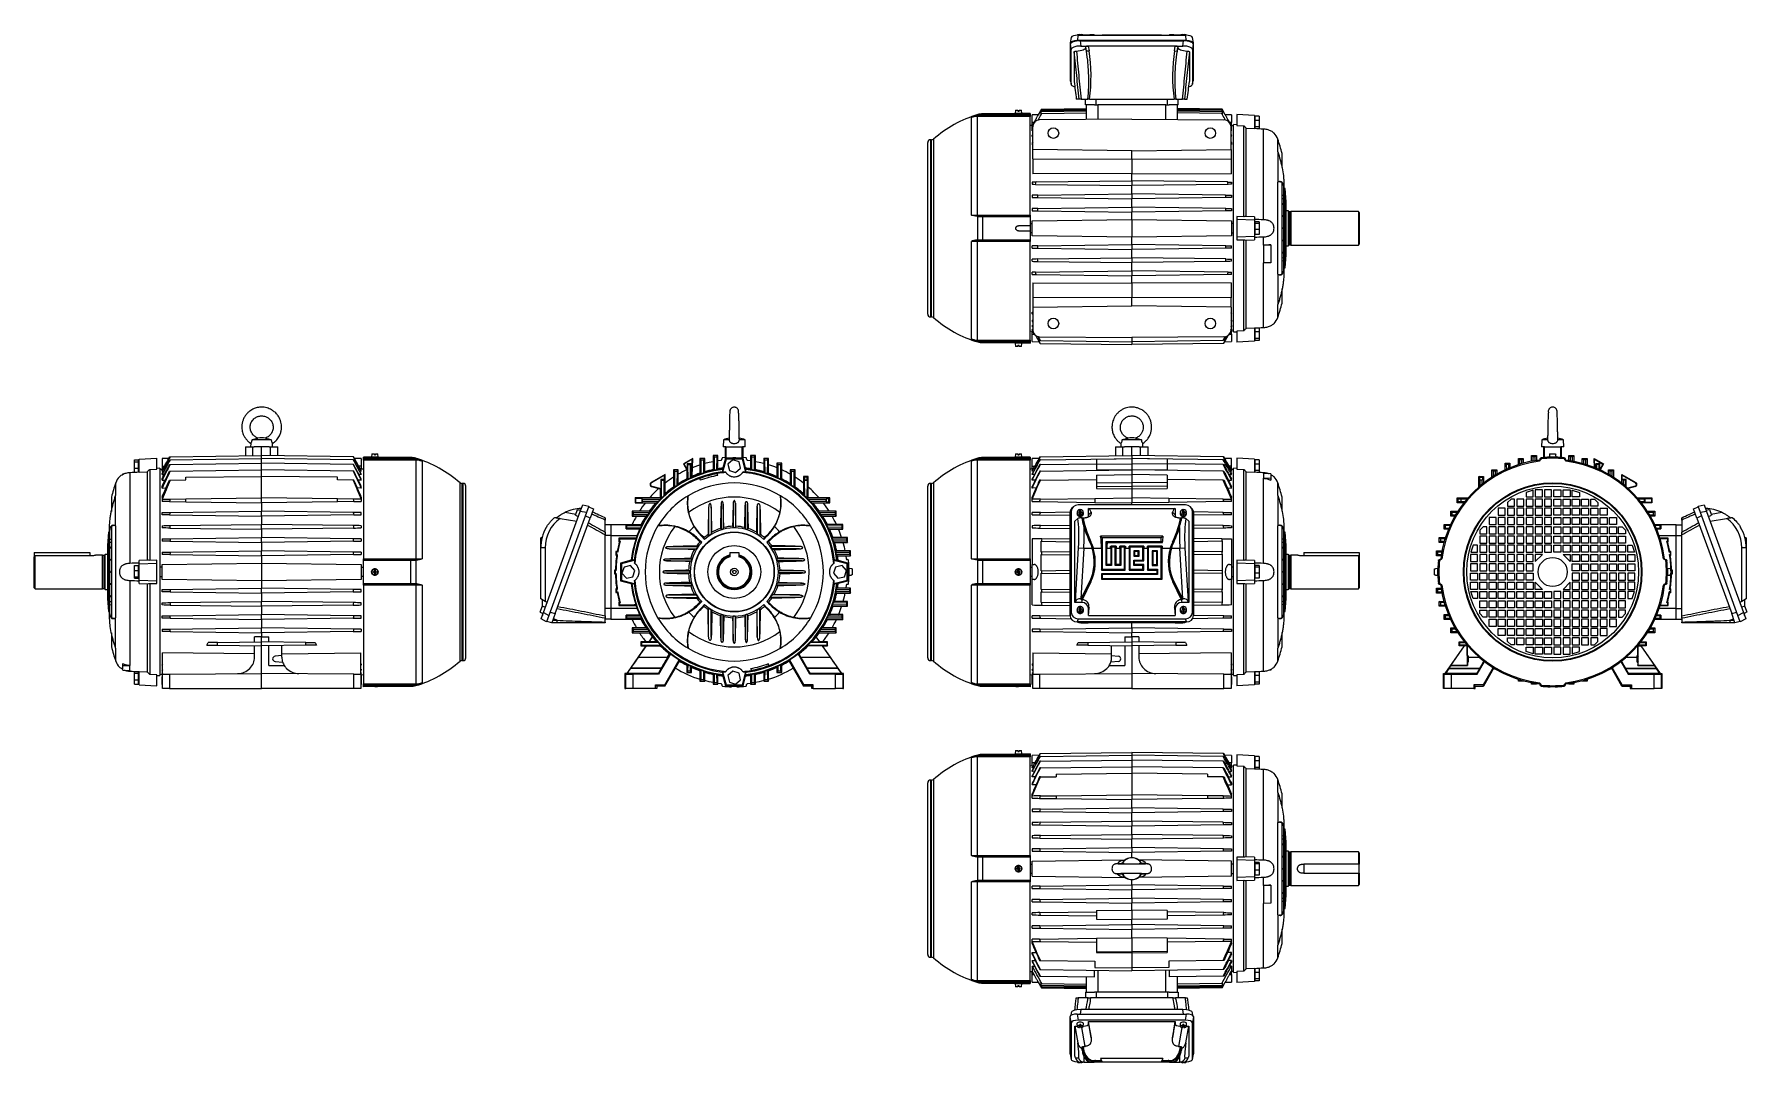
# Model space of a CAD drawing. Extents: x 49 to 1992, y 36 to 1202.
import ezdxf

# ---------------------------------------------------------------- set-up
doc = ezdxf.new("R2010")
doc.units = 0
doc.layers.get('0').update_dxf_attribs({"linetype": 'CONTINUOUS'})

msp = doc.modelspace()

# ---------------------------------------------------------------- linework, layer by layer
at = {"color": 7, "linetype": 'CONTINUOUS'}
for p, q in [((1225.3, 1198.8), (1224.1, 1192.6)), ((1224.1, 1192.4), (1224.1, 1149.9)), ((1225.2, 1185.3), (1224.6, 1191.1)), ((1224.6, 1151.2), (1224.6, 1191.1)), ((1225.2, 1145.8), (1225.2, 1185.3)), ((1233.2, 1201.3), (1231.9, 1195.1)), ((1356.2, 1195.1), (1231.9, 1195.1)), ((1232.1, 1201.3), (1232.1, 1201.2)), ((1233.2, 1201.3), (1354.9, 1201.3)), ((1234.9, 1202.4), (1234.9, 1201.5)), ((1235.5, 1194.9), (1236.1, 1189)), ((1235.5, 1194.9), (1352.6, 1194.9)), ((1236.2, 1201.8), (1236.1, 1201.8)), ((1236.1, 1189), (1244.7, 1189)), ((1236.2, 1202.4), (1236.2, 1201.5)), ((1238.5, 1201.8), (1246.3, 1201.8)), ((1239, 1201.3), (1239, 1201.3)), ((1241.8, 1187.4), (1241.8, 1188)), ((1242.6, 1183.2), (1241.8, 1188)), ((1242.6, 1183.2), (1241.8, 1187.4)), ((1244.7, 1189), (1245.6, 1183.7)), ((1343.4, 1189), (1244.7, 1189)), ((1251.4, 1201.8), (1246.3, 1201.8)), ((1246.3, 1201.8), (1246.5, 1201.3)), ((1251.6, 1201.3), (1251.4, 1201.8)), ((1260.3, 1201.3), (1260.6, 1201.8)), ((1260.6, 1201.8), (1327.5, 1201.8)), ((1327.8, 1201.3), (1327.5, 1201.8)), ((1336.7, 1201.8), (1336.5, 1201.3)), ((1341.8, 1201.8), (1336.7, 1201.8)), ((1341.8, 1201.8), (1341.6, 1201.3)), ((1341.8, 1201.8), (1349.6, 1201.8)), ((1342.5, 1183.7), (1343.4, 1189)), ((1343.4, 1189), (1352, 1189)), ((1346.3, 1188), (1345.5, 1183.2)), ((1345.5, 1183.2), (1346.3, 1187.4)), ((1346.3, 1188), (1346.3, 1187.4)), ((1349.1, 1201.3), (1349.1, 1201.3)), ((1351.9, 1202.4), (1351.9, 1201.5)), ((1352, 1201.8), (1351.9, 1201.8)), ((1352, 1189), (1352.6, 1194.9)), ((1353.2, 1202.4), (1353.2, 1201.5)), ((1356.2, 1195.1), (1354.9, 1201.3)), ((1356, 1201.2), (1356, 1201.3)), ((1364, 1192.6), (1362.8, 1198.8)), ((1363.6, 1191.1), (1362.9, 1185.3)), ((1362.9, 1185.3), (1362.9, 1145.8)), ((1363.6, 1191.1), (1363.6, 1151.2)), ((1364.1, 1149.9), (1364.1, 1192.4)), ((1228.7, 1182.3), (1228.7, 1148.7)), ((1342.5, 1183.7), (1345.5, 1183.2)), ((1359.4, 1182.3), (1359.4, 1148.7)), ((1224.6, 1151.2), (1225.2, 1145.8)), ((1224.6, 1151.1), (1225.2, 1145.7)), ((1362.9, 1145.8), (1363.6, 1151.2)), ((1362.9, 1145.7), (1363.5, 1151.1)), ((1234.4, 1128.7), (1231.1, 1128.7)), ((1236.5, 1128.7), (1244.1, 1128.7)), ((1241.6, 1122.2), (1241.6, 1128.7)), ((1246.1, 1128.7), (1342, 1128.7)), ((1253.6, 1122.2), (1253.6, 1128.7)), ((1334.6, 1122.2), (1334.6, 1128.7)), ((1344, 1128.7), (1351.6, 1128.7)), ((1346.6, 1122.2), (1346.6, 1128.7)), ((1353.7, 1128.7), (1357, 1128.7)), ((1112.1, 997.1), (1112.1, 1107.9)), ((1118.8, 1109.7), (1118.8, 1109.1)), ((1118.8, 1109.1), (1118.8, 997.1)), ((1178.6, 1109.1), (1118.8, 1109.1)), ((1119.3, 1110.5), (1119.3, 1111.2)), ((1121.8, 1111.1), (1122, 1110.1)), ((1122, 1110.1), (1178.6, 1110.1)), ((1162.6, 1112.3), (1124.8, 1112)), ((1124.8, 1112), (1124.8, 1111.4)), ((1124.9, 1110.4), (1124.8, 1111.4)), ((1178.6, 1110.8), (1124.9, 1110.4)), ((1162.1, 1116.1), (1161.8, 1112.4)), ((1161.8, 1112.4), (1169.3, 1112.4)), ((1162.1, 1116.1), (1164.9, 1116.1)), ((1164.9, 1116.1), (1164.9, 1115.1)), ((1164.9, 1115.1), (1166.2, 1115.1)), ((1166.2, 1116.1), (1166.2, 1115.1)), ((1166.2, 1116.1), (1169, 1116.1)), ((1178.6, 1112.5), (1168.5, 1112.4)), ((1169.3, 1112.4), (1169, 1116.1)), ((1178.6, 1112.5), (1178.6, 1111.8)), ((1178.6, 1110.8), (1178.6, 1110.1)), ((1178.6, 1110.1), (1178.6, 1109.1)), ((1178.6, 997.1), (1178.6, 1109.1)), ((1188, 1110.8), (1181.1, 1110.8)), ((1191.7, 1117.4), (1188, 1110.8)), ((1191.7, 1117.4), (1191.2, 1116.4)), ((1242.6, 1117), (1191.2, 1116.4)), ((1191.2, 1114.9), (1191.2, 1116.4)), ((1191.2, 1114.9), (1191.6, 1115.7)), ((1191.9, 1115.7), (1191.2, 1114.5)), ((1242.6, 1115), (1191.2, 1114.5)), ((1191.2, 1111.8), (1191.2, 1114.5)), ((1191.2, 1111.8), (1191.6, 1112.5)), ((1191.7, 1117.4), (1242.6, 1118.1)), ((1191.9, 1115.7), (1242.6, 1116.4)), ((1192, 1112.5), (1242.6, 1113.2)), ((1251.6, 1122.2), (1241.6, 1122.2)), ((1242.6, 1105.8), (1242.6, 1122.2)), ((1251.6, 1122.2), (1255.6, 1122.2)), ((1332.6, 1122.2), (1255.6, 1122.2)), ((1255.6, 1122.2), (1255.6, 1105.9)), ((1332.6, 1122.2), (1336.5, 1122.2)), ((1332.6, 1105.9), (1332.6, 1122.2)), ((1346.6, 1122.2), (1336.5, 1122.2)), ((1345.6, 1122.2), (1345.6, 1105.8)), ((1396.4, 1117.4), (1345.6, 1118.1)), ((1396.9, 1116.4), (1345.6, 1117)), ((1396.2, 1115.7), (1345.6, 1116.4)), ((1396.9, 1114.5), (1345.6, 1115)), ((1396.1, 1112.5), (1345.6, 1113.2)), ((1396.2, 1115.7), (1396.9, 1114.5)), ((1400.1, 1110.8), (1396.4, 1117.4)), ((1396.4, 1117.4), (1396.9, 1116.4)), ((1396.9, 1114.9), (1396.5, 1115.7)), ((1396.9, 1111.8), (1396.5, 1112.5)), ((1396.9, 1114.9), (1396.9, 1116.4)), ((1396.9, 1111.8), (1396.9, 1114.5)), ((1407.1, 1110.8), (1400.1, 1110.8)), ((1433.1, 1110.2), (1413.1, 1111.2)), ((1413.1, 1111.2), (1413.1, 1099)), ((1433.1, 1110.2), (1433.1, 1095.3)), ((1433.7, 1108), (1433.1, 1108)), ((1438.4, 1109.6), (1433.7, 1109.6)), ((1433.7, 1109.6), (1433.7, 1104.6)), ((1438.4, 1109.6), (1438.4, 1104.6)), ((1181.1, 1098.8), (1178.6, 1098.7)), ((1181.1, 1098.6), (1181.1, 1102.2)), ((1183.2, 1102.2), (1181.1, 1102.2)), ((1181.1, 1098.6), (1182.4, 1100.9)), ((1181.1, 1092.7), (1181.1, 1098.6)), ((1181.1, 1092.7), (1181.6, 1093.6)), ((1181.6, 1092.7), (1181.1, 1092.7)), ((1181.6, 1088.6), (1181.1, 1087.7)), ((1181.6, 1071.7), (1181.6, 1097.3)), ((1294.1, 1106.2), (1189.5, 1105.3)), ((1294.1, 1106.2), (1398.6, 1105.3)), ((1407.1, 1102.2), (1404.9, 1102.2)), ((1407.1, 1098.6), (1405.7, 1100.9)), ((1406.6, 1071.7), (1406.6, 1097.3)), ((1407.1, 1092.7), (1406.6, 1093.6)), ((1406.6, 1092.7), (1407.1, 1092.7)), ((1406.6, 1088.6), (1407.1, 1087.7)), ((1407.1, 1098.6), (1407.1, 1102.2)), ((1407.1, 1098.8), (1409.6, 1098.7)), ((1407.1, 1092.7), (1407.1, 1098.6)), ((1413.1, 1099.7), (1409.6, 1099.9)), ((1409.6, 982.2), (1409.6, 1099.9)), ((1413.1, 1099), (1421.1, 1098.6)), ((1421.1, 995.2), (1421.1, 1098.6)), ((1423.8, 995.8), (1423.8, 1095.8)), ((1423.8, 1095.8), (1433.1, 1095.3)), ((1433.1, 1096.4), (1433.7, 1096.4)), ((1438.4, 1104.6), (1433.7, 1104.6)), ((1433.7, 1104.6), (1433.7, 1097.2)), ((1438.4, 1097.2), (1433.7, 1097.2)), ((1433.7, 1097.2), (1433.7, 1095.6)), ((1438.4, 1104.6), (1438.4, 1097.2)), ((1438.4, 1097.2), (1438.4, 1095.4)), ((1443.6, 991.9), (1443.6, 1095.1)), ((1062.6, 982.2), (1062.6, 1079.7)), ((1067, 1082.7), (1065.6, 1082.7)), ((1065.6, 1082.7), (1065.6, 982.2)), ((1067, 881.7), (1067, 1082.7)), ((1069, 1083.5), (1069, 881)), ((1181.1, 1086.4), (1181.1, 1087.7)), ((1181.1, 1086.4), (1181.6, 1087.4)), ((1181.6, 1086.4), (1181.1, 1086.4)), ((1181.6, 1080.2), (1181.1, 1079.1)), ((1181.1, 1079.1), (1181.1, 1077.4)), ((1181.1, 1077.4), (1181.6, 1078.4)), ((1181.6, 1077.4), (1181.1, 1077.4)), ((1294.1, 1070.2), (1181.6, 1071.7)), ((1181.6, 1061.1), (1181.6, 1071.7)), ((1294.1, 1070.2), (1406.6, 1071.7)), ((1294.1, 1060.8), (1294.1, 1070.2)), ((1407.1, 1086.4), (1406.6, 1087.4)), ((1406.6, 1086.4), (1407.1, 1086.4)), ((1406.6, 1080.2), (1407.1, 1079.1)), ((1407.1, 1077.4), (1406.6, 1078.4)), ((1406.6, 1077.4), (1407.1, 1077.4)), ((1406.6, 1071.7), (1406.6, 1061.1)), ((1407.1, 1086.4), (1407.1, 1087.7)), ((1407.1, 1079.1), (1407.1, 1077.4)), ((1459.7, 1068.8), (1459.7, 1083.4)), ((1459.7, 1068.8), (1459.7, 1034.5)), ((1181.6, 1061.1), (1294.1, 1060.8)), ((1181.6, 1061.1), (1181.6, 1044.2)), ((1294.1, 1060.8), (1406.6, 1061.1)), ((1294.1, 1060.8), (1294.1, 1044.4)), ((1406.6, 1061.1), (1406.6, 1044.2)), ((1464.6, 1051.2), (1464.6, 1067.2)), ((1181.1, 1034.7), (1181.1, 1032.2)), ((1294.1, 1044.4), (1181.6, 1044.2)), ((1184.8, 1032.1), (1294.1, 1030.7)), ((1185.4, 1034.8), (1294.1, 1036.2)), ((1294.1, 1044.4), (1406.6, 1044.2)), ((1294.1, 1036.2), (1294.1, 1044.4)), ((1294.1, 1036.2), (1294.1, 1030.7)), ((1402.7, 1034.8), (1294.1, 1036.2)), ((1403.3, 1032.1), (1294.1, 1030.7)), ((1294.1, 1021.2), (1294.1, 1030.7)), ((1407.1, 1034.7), (1407.1, 1032.2)), ((1459.7, 930), (1459.7, 1034.5)), ((1464.6, 930.4), (1464.6, 1034)), ((1466.6, 1033.6), (1466.6, 1027.8)), ((1181.1, 1019.7), (1181.1, 1017.2)), ((1187.2, 1017.1), (1294.1, 1015.7)), ((1187.6, 1019.8), (1294.1, 1021.2)), ((1294.1, 1021.2), (1294.1, 1015.7)), ((1400.5, 1019.8), (1294.1, 1021.2)), ((1400.9, 1017.1), (1294.1, 1015.7)), ((1294.1, 1006.2), (1294.1, 1015.7)), ((1407.1, 1019.7), (1407.1, 1017.2)), ((1466.6, 1019.4), (1464.6, 1019.3)), ((1466.6, 1019.4), (1466.6, 1027.8)), ((1468, 1027.2), (1466.6, 1027.5)), ((1466.6, 1015.9), (1466.6, 1019.4)), ((1466.6, 948.6), (1466.6, 1015.9)), ((1469.1, 1012.2), (1468, 1027.2)), ((1468, 937.2), (1468, 1027.2)), ((1469.1, 952.2), (1469.1, 1012.2)), ((1118.8, 996.3), (1118.8, 997.1)), ((1118.8, 997.1), (1178.6, 997.1)), ((1119.3, 969.1), (1119.3, 995.4)), ((1124.8, 995.3), (1124.8, 969.1)), ((1124.9, 996.2), (1178.6, 996.2)), ((1178.6, 997.1), (1178.6, 996.2)), ((1178.6, 995.3), (1178.6, 985.2)), ((1181.1, 1004.7), (1181.1, 1002.2)), ((1181.1, 990.8), (1294.1, 992.2)), ((1187.3, 1002.1), (1294.1, 1000.7)), ((1187.5, 1004.8), (1294.1, 1006.2)), ((1294.1, 1006.2), (1294.1, 1000.7)), ((1400.6, 1004.8), (1294.1, 1006.2)), ((1400.8, 1002.1), (1294.1, 1000.7)), ((1294.1, 992.2), (1294.1, 1000.7)), ((1294.1, 992.2), (1407.1, 990.8)), ((1407.1, 1004.7), (1407.1, 1002.2)), ((1421.1, 995.2), (1413.1, 995.5)), ((1413.1, 995.5), (1413.1, 992.2)), ((1433.1, 991.4), (1413.1, 992.2)), ((1413.1, 992.2), (1413.1, 972.2)), ((1433.1, 995.4), (1423.8, 995.8)), ((1433.1, 995.4), (1433.1, 991.4)), ((1433.1, 991.4), (1433.1, 973)), ((1471.6, 1002.2), (1469.1, 1002.2)), ((1472.1, 1001.7), (1471.6, 1002.2)), ((1471.6, 1002.2), (1471.6, 962.3)), ((1472.1, 1001.7), (1472.1, 962.8)), ((1473.8, 1001), (1472.1, 1001)), ((1474.6, 1001.2), (1473.8, 1001)), ((1473.8, 1001), (1473.8, 963.4)), ((1551.1, 1001.2), (1474.6, 1001.2)), ((1474.6, 1001.2), (1474.6, 963.2)), ((1552.1, 1000.2), (1551.1, 1001.2)), ((1551.1, 1001.2), (1551.1, 963.2)), ((1552.1, 1000.2), (1552.1, 964.2)), ((1062.6, 884.7), (1062.6, 982.2)), ((1065.6, 982.2), (1065.6, 881.7)), ((1178.6, 985.2), (1165.6, 985.2)), ((1165.6, 979.2), (1178.6, 979.2)), ((1178.6, 987.6), (1181.1, 987.5)), ((1178.6, 985.2), (1178.6, 979.2)), ((1178.6, 979.2), (1178.6, 969.1)), ((1181.1, 976.9), (1178.6, 976.9)), ((1294.1, 972.2), (1181.1, 973.7)), ((1407.1, 973.7), (1294.1, 972.2)), ((1294.1, 963.8), (1294.1, 972.2)), ((1409.6, 987.6), (1407.1, 987.5)), ((1407.1, 976.9), (1409.6, 976.9)), ((1409.6, 864.6), (1409.6, 982.2)), ((1433.1, 973), (1413.1, 972.2)), ((1413.1, 972.2), (1413.1, 969)), ((1433.7, 988), (1433.1, 988)), ((1433.1, 976.4), (1433.7, 976.4)), ((1433.1, 973), (1433.1, 969.1)), ((1438.4, 989.4), (1433.7, 989.4)), ((1433.7, 989.4), (1433.7, 987.8)), ((1438.4, 987.8), (1433.7, 987.8)), ((1433.7, 987.8), (1433.7, 980.7)), ((1438.4, 980.7), (1433.7, 980.7)), ((1433.7, 980.7), (1433.7, 975.1)), ((1438.4, 975.1), (1433.7, 975.1)), ((1438.4, 989.4), (1438.4, 987.8)), ((1438.4, 987.8), (1438.4, 980.7)), ((1438.4, 980.7), (1438.4, 975.1)), ((1443.6, 963.2), (1443.6, 972.6)), ((1112.1, 856.5), (1112.1, 967.3)), ((1118.8, 968.2), (1118.8, 967.4)), ((1178.6, 967.4), (1118.8, 967.4)), ((1118.8, 967.4), (1118.8, 855.4)), ((1178.6, 968.2), (1124.9, 968.2)), ((1178.6, 968.2), (1178.6, 967.4)), ((1178.6, 855.4), (1178.6, 967.4)), ((1181.1, 959.8), (1181.1, 962.3)), ((1187.3, 962.4), (1294.1, 963.8)), ((1187.5, 959.7), (1294.1, 958.3)), ((1294.1, 963.8), (1294.1, 958.3)), ((1400.8, 962.4), (1294.1, 963.8)), ((1400.6, 959.7), (1294.1, 958.3)), ((1294.1, 948.8), (1294.1, 958.3)), ((1407.1, 959.8), (1407.1, 962.3)), ((1413.1, 969), (1421.1, 969.3)), ((1421.1, 865.9), (1421.1, 969.3)), ((1423.8, 968.7), (1433.1, 969.1)), ((1423.8, 868.7), (1423.8, 968.7)), ((1443.6, 963.2), (1443.6, 942.9)), ((1451.6, 963), (1443.6, 963.2)), ((1451.6, 963.6), (1451.6, 963)), ((1451.6, 963), (1451.6, 943.1)), ((1468, 937.2), (1469.1, 952.2)), ((1469.1, 962.3), (1471.6, 962.3)), ((1471.6, 962.3), (1472.1, 962.8)), ((1472.1, 963.4), (1473.8, 963.4)), ((1473.8, 963.4), (1474.6, 963.2)), ((1474.6, 963.2), (1551.1, 963.2)), ((1551.1, 963.2), (1552.1, 964.2)), ((1181.1, 944.8), (1181.1, 947.3)), ((1184.8, 932.4), (1294.1, 933.8)), ((1187.2, 947.4), (1294.1, 948.8)), ((1187.6, 944.7), (1294.1, 943.3)), ((1294.1, 948.8), (1294.1, 943.3)), ((1400.9, 947.4), (1294.1, 948.8)), ((1400.5, 944.7), (1294.1, 943.3)), ((1294.1, 933.8), (1294.1, 943.3)), ((1294.1, 933.8), (1294.1, 928.3)), ((1403.3, 932.4), (1294.1, 933.8)), ((1407.1, 944.8), (1407.1, 947.3)), ((1451.6, 943.1), (1443.6, 942.9)), ((1443.6, 869.3), (1443.6, 942.9)), ((1466.6, 948.6), (1464.6, 948.5)), ((1466.6, 945.1), (1464.6, 945.2)), ((1466.6, 945.1), (1466.6, 948.6)), ((1466.6, 936.6), (1466.6, 945.1)), ((1466.6, 937), (1468, 937.2)), ((1466.6, 936.6), (1466.6, 930.9)), ((1181.1, 929.8), (1181.1, 932.3)), ((1181.6, 920.3), (1294.1, 920.1)), ((1181.6, 920.3), (1181.6, 903.4)), ((1185.4, 929.7), (1294.1, 928.3)), ((1402.7, 929.7), (1294.1, 928.3)), ((1294.1, 920.1), (1294.1, 928.3)), ((1406.6, 920.3), (1294.1, 920.1)), ((1294.1, 920.1), (1294.1, 903.7)), ((1406.6, 920.3), (1406.6, 903.4)), ((1407.1, 929.8), (1407.1, 932.3)), ((1459.7, 930), (1459.7, 895.7)), ((1464.6, 897.2), (1464.6, 913.5)), ((1294.1, 903.7), (1181.6, 903.4)), ((1181.6, 903.4), (1181.6, 892.8)), ((1181.6, 892.8), (1294.1, 894.2)), ((1294.1, 894.2), (1294.1, 903.7)), ((1406.6, 903.4), (1294.1, 903.7)), ((1406.6, 892.8), (1294.1, 894.2)), ((1406.6, 892.8), (1406.6, 903.4)), ((1459.7, 881.1), (1459.7, 895.7)), ((1065.6, 881.7), (1067, 881.7)), ((1181.1, 887.1), (1181.6, 887.1)), ((1181.1, 885.3), (1181.1, 887.1)), ((1181.6, 886.1), (1181.1, 887.1)), ((1181.1, 885.3), (1181.6, 884.3)), ((1181.1, 878.1), (1181.6, 878)), ((1181.1, 878.1), (1181.1, 876.8)), ((1181.6, 877.1), (1181.1, 878.1)), ((1181.1, 876.8), (1181.6, 875.9)), ((1181.6, 892.8), (1181.6, 867.1)), ((1406.6, 892.8), (1406.6, 867.1)), ((1407.1, 887.1), (1406.6, 887.1)), ((1406.6, 886.1), (1407.1, 887.1)), ((1407.1, 885.3), (1406.6, 884.3)), ((1407.1, 878.1), (1406.6, 878)), ((1406.6, 877.1), (1407.1, 878.1)), ((1407.1, 876.8), (1406.6, 875.9)), ((1407.1, 885.3), (1407.1, 887.1)), ((1407.1, 878.1), (1407.1, 876.8)), ((1118.8, 855.4), (1178.6, 855.4)), ((1118.8, 854.8), (1118.8, 855.4)), ((1178.6, 865.8), (1181.1, 865.7)), ((1178.6, 855.4), (1178.6, 854.4)), ((1181.1, 871.8), (1181.6, 871.8)), ((1181.1, 871.8), (1181.1, 870.9)), ((1181.6, 870.9), (1181.1, 871.8)), ((1181.1, 870.9), (1181.6, 870)), ((1181.1, 867.8), (1181.6, 867.8)), ((1181.1, 867.8), (1181.1, 867.3)), ((1181.6, 866.8), (1181.1, 867.8)), ((1181.1, 867.3), (1181.8, 866)), ((1181.1, 865.9), (1181.8, 865.9)), ((1181.1, 862.2), (1181.1, 865.9)), ((1181.1, 862.2), (1183.4, 862.2)), ((1184.7, 861), (1190, 851.6)), ((1190.2, 851.6), (1185.1, 860.7)), ((1187.3, 859.6), (1189.9, 855)), ((1190.3, 855), (1187.8, 859.5)), ((1189.5, 859.1), (1294.1, 858.2)), ((1190.3, 855), (1294.1, 853.6)), ((1398.6, 859.1), (1294.1, 858.2)), ((1294.1, 858.2), (1294.1, 853.6)), ((1397.8, 855), (1294.1, 853.6)), ((1397.8, 855), (1400.3, 859.5)), ((1397.9, 851.6), (1403, 860.7)), ((1403.5, 861), (1398.1, 851.6)), ((1400.8, 859.6), (1398.2, 855)), ((1404.7, 862.2), (1407.1, 862.2)), ((1407.1, 865.9), (1406.3, 865.9)), ((1407.1, 867.3), (1406.4, 866.1)), ((1406.5, 866.8), (1407.1, 867.8)), ((1407.1, 871.8), (1406.6, 871.8)), ((1406.6, 870.9), (1407.1, 871.8)), ((1407.1, 870.9), (1406.6, 870)), ((1407.1, 867.8), (1406.6, 867.8)), ((1407.1, 871.8), (1407.1, 870.9)), ((1407.1, 867.8), (1407.1, 867.3)), ((1407.1, 862.2), (1407.1, 865.9)), ((1409.6, 865.8), (1407.1, 865.7)), ((1409.6, 864.6), (1413.1, 864.7)), ((1421.1, 865.9), (1413.1, 865.5)), ((1413.1, 865.5), (1413.1, 853.2)), ((1433.1, 869.1), (1423.8, 868.7)), ((1433.1, 869.1), (1433.1, 854.3)), ((1433.7, 868), (1433.1, 868)), ((1433.1, 856.4), (1433.7, 856.4)), ((1433.7, 868.8), (1433.7, 864.6)), ((1438.4, 864.6), (1433.7, 864.6)), ((1433.7, 864.6), (1433.7, 857.2)), ((1438.4, 857.2), (1433.7, 857.2)), ((1433.7, 857.2), (1433.7, 854.9)), ((1438.4, 854.9), (1433.7, 854.9)), ((1438.4, 869.1), (1438.4, 864.6)), ((1438.4, 864.6), (1438.4, 857.2)), ((1438.4, 857.2), (1438.4, 854.9)), ((1119.3, 853.3), (1119.3, 854)), ((1121.8, 853.4), (1122, 854.4)), ((1178.6, 854.4), (1122, 854.4)), ((1124.8, 853.1), (1124.9, 854.1)), ((1124.8, 853.1), (1124.8, 852.5)), ((1124.8, 852.5), (1162.6, 852.1)), ((1124.9, 854.1), (1178.6, 853.6)), ((1161.8, 852), (1162.1, 848.3)), ((1165.6, 852), (1161.8, 852)), ((1164.9, 848.3), (1162.1, 848.3)), ((1166.2, 849.3), (1164.9, 849.3)), ((1164.9, 848.3), (1164.9, 849.3)), ((1169.3, 852), (1165.6, 852)), ((1166.2, 848.3), (1166.2, 849.3)), ((1169, 848.3), (1166.2, 848.3)), ((1168.5, 852.1), (1178.6, 852)), ((1169, 848.3), (1169.3, 852)), ((1178.6, 854.4), (1178.6, 853.6)), ((1178.6, 852.6), (1178.6, 852)), ((1181.1, 853.7), (1188.8, 853.6)), ((1190.2, 851.6), (1294.1, 850.3)), ((1294.1, 853.6), (1294.1, 850.3)), ((1397.9, 851.6), (1294.1, 850.3)), ((1399.3, 853.6), (1407.1, 853.7)), ((1433.1, 854.3), (1413.1, 853.2)), ((317.8, 742.3), (296.1, 742.3)), ((830.8, 742.3), (830.6, 734.3)), ((837.3, 742.3), (830.8, 742.3)), ((837.3, 742.5), (837.3, 742.3)), ((855.4, 742.3), (848.9, 742.3)), ((855.6, 734.3), (855.4, 742.3)), ((1304.9, 742.3), (1283.2, 742.3)), ((1759.2, 742.3), (1759, 734.3)), ((1765.7, 742.3), (1759.2, 742.3)), ((1765.7, 742.6), (1765.7, 742.5)), ((1765.8, 742.5), (1765.7, 742.3)), ((1777.3, 742.3), (1777.3, 742.5)), ((1783.8, 742.3), (1777.3, 742.3)), ((1784, 734.3), (1783.8, 742.3)), ((162.7, 719.7), (167.3, 719.7)), ((162.7, 717.4), (162.7, 719.7)), ((167.3, 717.4), (167.3, 719.7)), ((167.9, 720.3), (187.9, 721.3)), ((167.9, 705.5), (167.9, 720.3)), ((187.9, 709.1), (187.9, 721.3)), ((201.7, 721), (193.9, 720.9)), ((193.9, 720.9), (193.9, 712.3)), ((203.1, 723), (306.9, 724.3)), ((203.2, 719.6), (306.9, 720.9)), ((288.5, 734.3), (288.5, 724.1)), ((288.5, 734.3), (296.9, 734.3)), ((294.5, 738.1), (294.4, 734.3)), ((296.9, 734.3), (298.6, 734.3)), ((296.9, 724.2), (296.9, 734.3)), ((315.3, 734.3), (298.6, 734.3)), ((306.9, 724.3), (306.9, 734.3)), ((306.9, 720.9), (306.9, 724.3)), ((410.8, 723), (306.9, 724.3)), ((306.9, 715.6), (306.9, 720.9)), ((410.7, 719.6), (306.9, 720.9)), ((315.3, 734.3), (317, 734.3)), ((317, 734.3), (325.4, 734.3)), ((317, 724.2), (317, 734.3)), ((319.4, 734.3), (319.4, 738.1)), ((325.4, 724.1), (325.4, 734.3)), ((419.9, 720.9), (412.2, 721)), ((419.9, 720.9), (419.9, 712.3)), ((432.5, 722.5), (422.4, 722.6)), ((422.4, 721.9), (422.4, 722.6)), ((476.1, 720.5), (422.4, 720.9)), ((422.4, 720.2), (422.4, 720.9)), ((422.4, 720.2), (479, 720.2)), ((422.4, 719.2), (422.4, 720.2)), ((482.2, 719.2), (422.4, 719.2)), ((422.4, 719.2), (422.4, 607.2)), ((432, 726.2), (431.7, 722.5)), ((431.7, 722.5), (435.4, 722.5)), ((432, 726.2), (434.8, 726.2)), ((434.8, 726.2), (434.8, 725.2)), ((434.8, 725.2), (436.1, 725.2)), ((435.4, 722.5), (439.2, 722.5)), ((436.1, 726.2), (436.1, 725.2)), ((436.1, 726.2), (438.9, 726.2)), ((476.2, 722.1), (438.4, 722.5)), ((439.2, 722.5), (438.9, 726.2)), ((476.2, 721.5), (476.1, 720.5)), ((476.2, 721.5), (476.2, 722.1)), ((479.2, 721.2), (479, 720.2)), ((481.7, 721.3), (481.7, 720.6)), ((482.2, 719.8), (482.2, 719.2)), ((482.2, 607.2), (482.2, 719.2)), ((796.1, 721.1), (785.3, 714.9)), ((795.5, 720.2), (786, 714.7)), ((794.7, 699.9), (795.5, 720.2)), ((795.2, 700.9), (796.1, 721.1)), ((795.5, 720.2), (796.1, 721.1)), ((804.1, 720.9), (804.1, 704.4)), ((805.5, 719.6), (804.1, 720.9)), ((809.6, 720.9), (804.1, 720.9)), ((805.6, 703.8), (805.5, 719.6)), ((808.2, 719.6), (808.1, 704.7)), ((808.2, 719.6), (809.6, 720.9)), ((809.6, 706.2), (809.6, 720.9)), ((819.1, 724.3), (819.1, 708.5)), ((820.5, 723), (819.1, 724.3)), ((824.6, 724.3), (819.1, 724.3)), ((820.6, 707.8), (820.5, 723)), ((823.2, 723), (823.1, 708.2)), ((823.2, 723), (824.6, 724.3)), ((824.6, 709.5), (824.6, 724.3)), ((824.6, 718.8), (828.2, 719.2)), ((829.1, 720.9), (829.1, 720.2)), ((833.1, 721.3), (829.8, 709.1)), ((833.9, 720.3), (829.9, 705.5)), ((833, 722.2), (830, 721.9)), ((833.7, 734.3), (830.6, 734.3)), ((833, 721.2), (833, 734.3)), ((833.9, 720.3), (833.1, 721.3)), ((853.1, 721.3), (833.1, 721.3)), ((833.7, 734.3), (833.9, 734.3)), ((833.9, 734.3), (852.2, 734.3)), ((833.9, 721.3), (833.9, 734.3)), ((852.3, 720.3), (833.9, 720.3)), ((841.5, 719.7), (835.9, 714.7)), ((848.6, 717.4), (841.5, 719.7)), ((852.2, 734.3), (852.4, 734.3)), ((852.2, 721.3), (852.2, 734.3)), ((852.3, 720.3), (853.1, 721.3)), ((856.2, 705.5), (852.3, 720.3)), ((855.6, 734.3), (852.4, 734.3)), ((853.1, 721.2), (853.1, 734.3)), ((856.2, 721.9), (853.1, 722.2)), ((856.3, 709.1), (853.1, 721.3)), ((857.1, 720.2), (857.1, 720.9)), ((857.9, 719.2), (861.5, 718.8)), ((861.5, 724.3), (861.5, 709.5)), ((862.9, 723), (861.5, 724.3)), ((867, 724.3), (861.5, 724.3)), ((863, 708.2), (862.9, 723)), ((865.7, 723), (865.5, 707.7)), ((865.7, 723), (867, 724.3)), ((867, 708.5), (867, 724.3)), ((876.5, 720.9), (876.5, 706.2)), ((877.9, 719.6), (876.5, 720.9)), ((882, 720.9), (876.5, 720.9)), ((878, 704.5), (877.9, 719.6)), ((880.7, 719.6), (880.5, 703.8)), ((880.7, 719.6), (882, 720.9)), ((882, 704.4), (882, 720.9)), ((1118.8, 719.8), (1118.8, 719.2)), ((1118.8, 719.2), (1118.8, 607.2)), ((1178.6, 719.2), (1118.8, 719.2)), ((1119.3, 720.6), (1119.3, 721.3)), ((1121.8, 721.2), (1122, 720.2)), ((1122, 720.2), (1178.6, 720.2)), ((1162.6, 722.5), (1124.8, 722.1)), ((1124.8, 722.1), (1124.8, 721.5)), ((1124.9, 720.5), (1124.8, 721.5)), ((1178.6, 720.9), (1124.9, 720.5)), ((1162.1, 726.2), (1161.8, 722.5)), ((1161.8, 722.5), (1169.3, 722.5)), ((1162.1, 726.2), (1164.9, 726.2)), ((1164.9, 726.2), (1164.9, 725.2)), ((1164.9, 725.2), (1166.2, 725.2)), ((1166.2, 726.2), (1166.2, 725.2)), ((1166.2, 726.2), (1169, 726.2)), ((1178.6, 722.6), (1168.5, 722.5)), ((1169.3, 722.5), (1169, 726.2)), ((1178.6, 722.6), (1178.6, 721.9)), ((1178.6, 720.9), (1178.6, 720.2)), ((1178.6, 720.2), (1178.6, 719.2)), ((1178.6, 607.2), (1178.6, 719.2)), ((1188.8, 721), (1181.1, 720.9)), ((1181.1, 712.3), (1181.1, 720.9)), ((1190.2, 723), (1294.1, 724.3)), ((1190.3, 719.6), (1276.3, 720.7)), ((1254.1, 720.2), (1294.1, 721.1)), ((1254.1, 720.2), (1254.1, 714.7)), ((1275.6, 734.3), (1275.6, 724.1)), ((1275.6, 734.3), (1284, 734.3)), ((1281.6, 738.1), (1281.6, 734.3)), ((1284, 734.3), (1285.7, 734.3)), ((1284, 724.2), (1284, 734.3)), ((1302.4, 734.3), (1285.7, 734.3)), ((1294.1, 724.3), (1294.1, 734.3)), ((1294.1, 724.3), (1294.1, 721.1)), ((1397.9, 723), (1294.1, 724.3)), ((1294.1, 721.1), (1294.1, 714.9)), ((1334.1, 720.2), (1294.1, 721.1)), ((1302.4, 734.3), (1304.1, 734.3)), ((1304.1, 734.3), (1312.5, 734.3)), ((1304.1, 724.2), (1304.1, 734.3)), ((1306.6, 734.3), (1306.5, 738.1)), ((1397.8, 719.6), (1311.8, 720.7)), ((1312.5, 724.1), (1312.5, 734.3)), ((1334.1, 720.2), (1334.1, 714.7)), ((1407.1, 720.9), (1399.3, 721)), ((1407.1, 712.3), (1407.1, 720.9)), ((1433.1, 720.3), (1413.1, 721.3)), ((1413.1, 721.3), (1413.1, 709.1)), ((1433.1, 720.3), (1433.1, 705.5)), ((1438.4, 719.7), (1433.7, 719.7)), ((1433.7, 719.7), (1433.7, 714.7)), ((1438.4, 719.7), (1438.4, 714.7)), ((1732.6, 714), (1732.6, 720.9)), ((1733.9, 719.6), (1732.6, 720.9)), ((1732.6, 720.9), (1738.1, 720.9)), ((1733.9, 719.6), (1734, 714.4)), ((1736.7, 719.6), (1738.1, 720.9)), ((1736.7, 715.1), (1736.7, 719.6)), ((1738.1, 720.9), (1738.1, 715.6)), ((1747.6, 717.8), (1747.6, 724.3)), ((1748.9, 723), (1747.6, 724.3)), ((1747.6, 724.3), (1753.1, 724.3)), ((1748.9, 723), (1749, 718)), ((1751.7, 723), (1753.1, 724.3)), ((1751.7, 718.4), (1751.7, 723)), ((1753.1, 724.3), (1753.1, 718.8)), ((1757.5, 720.5), (1757.5, 720.9)), ((1762.2, 734.3), (1759, 734.3)), ((1761.5, 722.2), (1761.5, 734.3)), ((1762.2, 734.3), (1762.4, 734.3)), ((1762.4, 734.3), (1780.7, 734.3)), ((1762.4, 722.3), (1762.4, 734.3)), ((1768, 725.2), (1767.8, 722.5)), ((1767.8, 722.5), (1775.3, 722.5)), ((1768, 725.2), (1768.1, 725.2)), ((1768.2, 726.2), (1774.9, 726.2)), ((1775, 725.2), (1775.1, 725.2)), ((1775.3, 722.5), (1775.1, 725.2)), ((1780.7, 734.3), (1780.9, 734.3)), ((1780.7, 722.3), (1780.7, 734.3)), ((1784, 734.3), (1780.9, 734.3)), ((1781.6, 722.2), (1781.6, 734.3)), ((1785.5, 720.9), (1785.5, 720.5)), ((1790, 718.8), (1790, 724.3)), ((1791.4, 723), (1790, 724.3)), ((1790, 724.3), (1795.5, 724.3)), ((1791.4, 723), (1791.4, 718.4)), ((1794.1, 723), (1795.5, 724.3)), ((1794.1, 717.9), (1794.1, 723)), ((1795.5, 724.3), (1795.5, 717.8)), ((1805, 715.6), (1805, 720.9)), ((1806.4, 719.6), (1805, 720.9)), ((1805, 720.9), (1810.5, 720.9)), ((1806.4, 719.6), (1806.4, 715.1)), ((1809.1, 719.6), (1810.5, 720.9)), ((1809.1, 714.3), (1809.1, 719.6)), ((1810.5, 720.9), (1810.5, 714)), ((1819.1, 720.2), (1818.5, 721.1)), ((1818.5, 721.1), (1829.3, 714.9)), ((1818.9, 711), (1818.5, 721.1)), ((1819.1, 720.2), (1828.6, 714.7)), ((1819.5, 710.8), (1819.1, 720.2)), ((149.4, 703.8), (151.2, 703.9)), ((149.4, 703.1), (149.4, 703.8)), ((157.4, 705.3), (157.4, 602)), ((162.7, 710), (162.7, 717.4)), ((162.7, 717.4), (167.3, 717.4)), ((162.7, 705.5), (162.7, 710)), ((162.7, 710), (167.3, 710)), ((167.9, 718.1), (167.3, 718.1)), ((167.3, 710), (167.3, 717.4)), ((167.3, 705.7), (167.3, 710)), ((167.3, 706.5), (167.9, 706.5)), ((167.9, 705.5), (177.2, 705.9)), ((177.2, 705.9), (177.2, 605.9)), ((179.9, 708.7), (187.9, 709.1)), ((179.9, 708.7), (179.9, 605.3)), ((191.4, 710), (187.9, 709.8)), ((191.4, 710), (191.4, 474.7)), ((191.4, 708.8), (193.9, 708.9)), ((193.9, 712.3), (193.9, 708.7)), ((193.9, 712.3), (196.8, 712.3)), ((193.9, 708.7), (194.8, 708.7)), ((193.9, 706.8), (193.9, 707.3)), ((193.9, 706.8), (195.7, 706.8)), ((193.9, 702.8), (193.9, 703.6)), ((193.9, 702.8), (196.6, 702.9)), ((203.3, 714.3), (306.9, 715.6)), ((203.3, 706.7), (306.9, 708.1)), ((220.9, 699.7), (306.9, 700.8)), ((220.9, 696.7), (220.9, 699.7)), ((306.9, 708.1), (306.9, 715.6)), ((410.6, 714.3), (306.9, 715.6)), ((306.9, 700.8), (306.9, 708.1)), ((410.6, 706.7), (306.9, 708.1)), ((306.9, 676.3), (306.9, 700.8)), ((392.9, 699.7), (306.9, 700.8)), ((392.9, 696.7), (392.9, 699.7)), ((419.9, 712.3), (417.1, 712.3)), ((419.9, 702.8), (417.3, 702.9)), ((419.9, 706.8), (418.2, 706.8)), ((419.9, 708.7), (419.1, 708.7)), ((419.9, 712.3), (419.9, 708.7)), ((422.4, 708.8), (419.9, 708.9)), ((419.9, 706.8), (419.9, 707.3)), ((419.9, 702.8), (419.9, 703.6)), ((488.9, 718), (488.9, 607.2)), ((764.6, 702.9), (748.7, 693.8)), ((764.1, 702), (749, 693.3)), ((764.1, 702), (764.6, 702.9)), ((764.1, 697.3), (764.1, 702)), ((764.6, 681.3), (764.6, 702.9)), ((774.1, 708.1), (774.1, 688.9)), ((775.5, 706.7), (774.1, 708.1)), ((779.6, 708.1), (774.1, 708.1)), ((775.6, 688.6), (775.5, 706.7)), ((778.2, 706.7), (778.1, 690.3)), ((778.2, 706.7), (779.6, 708.1)), ((779.6, 692.6), (779.6, 708.1)), ((786, 714.7), (785.3, 714.9)), ((785.3, 714.9), (789.1, 708.2)), ((786, 714.7), (789.6, 708.4)), ((789.1, 708.2), (789.6, 708.4)), ((789.1, 708.2), (789.1, 698)), ((789.6, 715.1), (789.6, 708.4)), ((790.5, 714.3), (789.6, 715.1)), ((794.1, 715.1), (789.6, 715.1)), ((790.6, 697.5), (790.5, 714.3)), ((793.2, 714.3), (793.1, 698.8)), ((793.2, 714.3), (794.1, 715.1)), ((793.8, 699.1), (794.1, 699.6)), ((794.1, 699.6), (794.1, 715.1)), ((794.7, 699.9), (795.2, 700.9)), ((804.1, 704.4), (804.9, 703.5)), ((808.9, 704.9), (809.6, 706.2)), ((819.1, 708.5), (819.8, 707.7)), ((823.8, 708.3), (824.6, 709.5)), ((823.8, 703.8), (824, 704.1)), ((824.4, 701.7), (823.8, 703.8)), ((829.5, 705.9), (829.9, 705.5)), ((829.8, 709.1), (830.1, 708.7)), ((835.9, 714.7), (837.5, 707.3)), ((837.5, 707.3), (844.6, 705)), ((844.6, 705), (850.2, 710)), ((850.2, 710), (848.6, 717.4)), ((856, 708.7), (856.3, 709.1)), ((856.2, 705.5), (856.6, 705.9)), ((861.5, 709.5), (862.3, 708.3)), ((866.2, 707.6), (867, 708.5)), ((876.5, 706.2), (877.3, 704.7)), ((881.2, 703.6), (882, 704.4)), ((891.5, 715.6), (891.5, 700.6)), ((892.9, 714.3), (891.5, 715.6)), ((897, 715.6), (891.5, 715.6)), ((891.5, 700.6), (892.3, 699.1)), ((893, 698.8), (892.9, 714.3)), ((895.7, 714.3), (895.5, 697.7)), ((895.7, 714.3), (897, 715.6)), ((897, 698), (897, 715.6)), ((906.5, 708.1), (906.5, 692.6)), ((907.9, 706.7), (906.5, 708.1)), ((912, 708.1), (906.5, 708.1)), ((908, 690.4), (907.9, 706.7)), ((910.7, 706.7), (910.5, 688.6)), ((910.7, 706.7), (912, 708.1)), ((912, 688.9), (912, 708.1)), ((921.5, 700.8), (921.5, 681.3)), ((922.6, 699.7), (921.5, 700.8)), ((927, 700.8), (921.5, 700.8)), ((922.6, 699.7), (922.6, 696.7)), ((925.9, 699.7), (922.6, 699.7)), ((925.9, 699.7), (927, 700.8)), ((925.9, 696.7), (925.9, 699.7)), ((927, 676.3), (927, 700.8)), ((1112.1, 607.2), (1112.1, 718)), ((1181.1, 708.9), (1178.6, 708.8)), ((1181.1, 708.7), (1181.1, 712.3)), ((1181.1, 712.3), (1183.9, 712.3)), ((1181.9, 708.7), (1181.1, 708.7)), ((1181.1, 706.8), (1181.1, 707.3)), ((1182.8, 706.8), (1181.1, 706.8)), ((1181.1, 702.8), (1181.1, 703.6)), ((1183.7, 702.9), (1181.1, 702.8)), ((1190.4, 714.3), (1254.1, 715.1)), ((1190.4, 706.7), (1294.1, 708.1)), ((1254.1, 714.7), (1294.1, 714.9)), ((1254.1, 714.7), (1254.1, 708.4)), ((1254.1, 708.4), (1294.1, 708.2)), ((1254.1, 702), (1294.1, 702.9)), ((1254.1, 702), (1254.1, 693.3)), ((1294.1, 714.9), (1294.1, 708.2)), ((1334.1, 714.7), (1294.1, 714.9)), ((1294.1, 708.2), (1334.1, 708.4)), ((1294.1, 708.2), (1294.1, 708.1)), ((1294.1, 708.1), (1294.1, 702.9)), ((1397.7, 706.7), (1294.1, 708.1)), ((1294.1, 702.9), (1294.1, 693.8)), ((1334.1, 702), (1294.1, 702.9)), ((1397.7, 714.3), (1334.1, 715.1)), ((1334.1, 714.7), (1334.1, 708.4)), ((1334.1, 702), (1334.1, 693.3)), ((1407.1, 712.3), (1404.2, 712.3)), ((1404.4, 702.9), (1407.1, 702.8)), ((1405.3, 706.8), (1407.1, 706.8)), ((1406.2, 708.7), (1407.1, 708.7)), ((1407.1, 708.7), (1407.1, 712.3)), ((1407.1, 708.9), (1409.6, 708.8)), ((1407.1, 706.8), (1407.1, 707.3)), ((1407.1, 702.8), (1407.1, 703.6)), ((1413.1, 709.8), (1409.6, 710)), ((1409.6, 474.7), (1409.6, 710)), ((1413.1, 709.1), (1421.1, 708.7)), ((1421.1, 605.3), (1421.1, 708.7)), ((1423.8, 605.9), (1423.8, 705.9)), ((1423.8, 705.9), (1433.1, 705.5)), ((1433.7, 718.1), (1433.1, 718.1)), ((1433.1, 706.5), (1433.7, 706.5)), ((1438.4, 714.7), (1433.7, 714.7)), ((1433.7, 714.7), (1433.7, 707.3)), ((1438.4, 707.3), (1433.7, 707.3)), ((1433.7, 707.3), (1433.7, 705.7)), ((1438.4, 714.7), (1438.4, 707.3)), ((1438.4, 707.3), (1438.4, 705.5)), ((1443.6, 704.1), (1443.6, 705.3)), ((1443.6, 704.1), (1443.6, 698.6)), ((1451.6, 703.8), (1443.6, 704.1)), ((1451.6, 703.8), (1451.6, 698.5)), ((1687.6, 688.6), (1687.6, 700.8)), ((1688.7, 699.7), (1687.6, 700.8)), ((1687.6, 700.8), (1693.1, 700.8)), ((1688.7, 696.7), (1688.7, 699.7)), ((1688.7, 699.7), (1692, 699.7)), ((1692, 699.7), (1693.1, 700.8)), ((1692, 699.7), (1692, 696.7)), ((1693.1, 700.8), (1693.1, 693.2)), ((1702.6, 699.9), (1702.6, 708.1)), ((1703.9, 706.7), (1702.6, 708.1)), ((1702.6, 708.1), (1708.1, 708.1)), ((1703.9, 706.7), (1704, 700.6)), ((1706.7, 706.7), (1708.1, 708.1)), ((1706.7, 702.3), (1706.7, 706.7)), ((1708.1, 708.1), (1708.1, 703.2)), ((1717.6, 708.1), (1717.6, 715.6)), ((1718.9, 714.3), (1717.6, 715.6)), ((1717.6, 715.6), (1723.1, 715.6)), ((1718.9, 714.3), (1719, 708.7)), ((1721.7, 714.3), (1723.1, 715.6)), ((1721.7, 709.9), (1721.7, 714.3)), ((1723.1, 715.6), (1723.1, 710.6)), ((1820.5, 715.1), (1820.5, 710.3)), ((1821.4, 714.3), (1820.5, 715.1)), ((1825, 715.1), (1820.5, 715.1)), ((1821.4, 714.3), (1821.4, 709.8)), ((1824.1, 714.3), (1825, 715.1)), ((1824.1, 708.7), (1824.1, 714.3)), ((1825, 708.4), (1825, 715.1)), ((1828.6, 714.7), (1825, 708.4)), ((1825, 708.4), (1825.5, 708.2)), ((1829.3, 714.9), (1825.5, 708.2)), ((1825.5, 708.2), (1825.5, 708.1)), ((1828.6, 714.7), (1829.3, 714.9)), ((1835, 703.2), (1835, 708.1)), ((1836.4, 706.7), (1835, 708.1)), ((1835, 708.1), (1840.5, 708.1)), ((1836.4, 706.7), (1836.4, 702.4)), ((1839.1, 706.7), (1840.5, 708.1)), ((1839.1, 700.6), (1839.1, 706.7)), ((1840.5, 708.1), (1840.5, 699.9)), ((1850, 693.2), (1850, 702.9)), ((1850.5, 702), (1850, 702.9)), ((1850, 702.9), (1865.9, 693.8)), ((1850.5, 697.3), (1850.5, 702)), ((1850.5, 702), (1865.6, 693.3)), ((141.3, 693.5), (141.3, 678.9)), ((193.9, 696.5), (193.9, 697.8)), ((193.9, 696.5), (197.5, 696.6)), ((193.9, 687.5), (193.9, 689.3)), ((193.9, 687.5), (198.4, 687.6)), ((203.3, 696.5), (220.9, 696.7)), ((410.6, 696.5), (392.9, 696.7)), ((419.9, 687.5), (415.5, 687.6)), ((419.9, 696.5), (416.4, 696.6)), ((419.9, 696.5), (419.9, 697.8)), ((419.9, 687.5), (419.9, 689.3)), ((532, 491.1), (532, 693.6)), ((535.5, 692.8), (534, 692.8)), ((534, 692.8), (534, 491.8)), ((535.5, 491.8), (535.5, 692.8)), ((538.5, 494.8), (538.5, 689.8)), ((749, 693.3), (748.7, 693.8)), ((749.5, 689.7), (749.3, 689.2)), ((749.3, 689.2), (759.1, 686.6)), ((749.5, 689.7), (759.6, 687)), ((759.1, 686.6), (759.6, 687)), ((759.1, 686.6), (759.1, 676.3)), ((759.6, 697.3), (759.6, 687)), ((760.5, 696.5), (759.6, 697.3)), ((764.1, 697.3), (759.6, 697.3)), ((760.6, 676.1), (760.5, 696.5)), ((763.2, 696.5), (763.1, 678.7)), ((763.2, 696.5), (764.1, 697.3)), ((763.9, 679.4), (764.6, 681.3)), ((774.1, 688.9), (774.9, 688.2)), ((778.8, 690.7), (779.6, 692.6)), ((789.1, 698), (789.9, 697.2)), ((804, 698.5), (803.7, 698.6)), ((804, 698.5), (804.5, 696.4)), ((896.3, 697.2), (897, 698)), ((906.5, 692.6), (907.3, 690.9)), ((911.2, 688.1), (912, 688.9)), ((921.5, 681.3), (922.3, 679.1)), ((922.9, 696.5), (922.6, 696.7)), ((922.6, 696.7), (925.9, 696.7)), ((923, 678.5), (922.9, 696.5)), ((925.7, 696.5), (925.5, 676.2)), ((925.7, 696.5), (925.9, 696.7)), ((1062.6, 494.8), (1062.6, 689.8)), ((1067, 692.8), (1065.6, 692.8)), ((1065.6, 692.8), (1065.6, 491.8)), ((1067, 491.8), (1067, 692.8)), ((1069, 693.6), (1069, 491.1)), ((1181.1, 696.5), (1181.1, 697.8)), ((1184.6, 696.6), (1181.1, 696.5)), ((1181.1, 687.5), (1181.1, 689.3)), ((1185.5, 687.6), (1181.1, 687.5)), ((1190.4, 696.5), (1254.1, 697.3)), ((1254.1, 693.3), (1294.1, 693.8)), ((1254.1, 693.3), (1254.1, 689.7)), ((1254.1, 689.7), (1294.1, 689.2)), ((1254.1, 689.7), (1254.1, 687)), ((1254.1, 687), (1294.1, 686.6)), ((1294.1, 693.8), (1294.1, 689.2)), ((1334.1, 693.3), (1294.1, 693.8)), ((1334.1, 689.7), (1294.1, 689.2)), ((1294.1, 689.2), (1294.1, 686.6)), ((1294.1, 686.6), (1334.1, 687)), ((1294.1, 686.6), (1294.1, 676.3)), ((1397.7, 696.5), (1334.1, 697.3)), ((1334.1, 693.3), (1334.1, 689.7)), ((1334.1, 689.7), (1334.1, 687)), ((1402.6, 687.6), (1407.1, 687.5)), ((1403.5, 696.6), (1407.1, 696.5)), ((1407.1, 696.5), (1407.1, 697.8)), ((1407.1, 687.5), (1407.1, 689.3)), ((1443.6, 602), (1443.6, 698.6)), ((1451.6, 698.5), (1443.6, 698.6)), ((1451.6, 698.5), (1451.6, 696.4)), ((1459.7, 678.9), (1459.7, 693.5)), ((1688.9, 696.5), (1688.7, 696.7)), ((1688.7, 696.7), (1692, 696.7)), ((1688.9, 696.5), (1689, 689.7)), ((1691.7, 696.5), (1692, 696.7)), ((1691.7, 691.9), (1691.7, 696.5)), ((1749.3, 685.1), (1741.3, 682.6)), ((1741.3, 682.6), (1741.3, 677.6)), ((1749.3, 677.6), (1749.3, 685.1)), ((1751.8, 685.6), (1751.8, 677.6)), ((1759.8, 685.6), (1751.8, 685.6)), ((1759.8, 677.6), (1759.8, 685.6)), ((1770.3, 685.6), (1762.3, 685.6)), ((1762.3, 685.6), (1762.3, 677.6)), ((1770.3, 677.6), (1770.3, 685.6)), ((1772.8, 685.6), (1780.8, 685.6)), ((1772.8, 677.6), (1772.8, 685.6)), ((1780.8, 685.6), (1780.8, 677.6)), ((1783.3, 685.6), (1791.3, 685.6)), ((1783.3, 677.6), (1783.3, 685.6)), ((1791.3, 685.6), (1791.3, 677.6)), ((1793.8, 677.6), (1793.8, 685.1)), ((1793.8, 685.1), (1801.8, 682.6)), ((1801.8, 682.6), (1801.8, 677.6)), ((1851.4, 696.5), (1850.5, 697.3)), ((1855, 697.3), (1850.5, 697.3)), ((1851.4, 696.5), (1851.4, 691.9)), ((1854.1, 696.5), (1855, 697.3)), ((1854.1, 689.6), (1854.1, 696.5)), ((1855, 689.1), (1855, 697.3)), ((1865.1, 689.7), (1856.8, 687.5)), ((1865.3, 689.2), (1857.3, 687.1)), ((1865.1, 689.7), (1865.3, 689.2)), ((1865.6, 693.3), (1865.9, 693.8)), ((136.4, 677.3), (136.4, 661)), ((141.3, 644.6), (141.3, 678.9)), ((193.9, 677.3), (193.9, 674.8)), ((193.9, 674.8), (193.9, 672.3)), ((202.3, 672.2), (220.9, 671.9)), ((203.3, 674.9), (220.9, 675.2)), ((203.3, 659.9), (306.9, 661.3)), ((220.9, 675.2), (306.9, 676.3)), ((220.9, 671.9), (220.9, 675.2)), ((220.9, 671.9), (306.9, 670.8)), ((306.9, 670.8), (306.9, 676.3)), ((392.9, 675.2), (306.9, 676.3)), ((392.9, 671.9), (306.9, 670.8)), ((306.9, 670.8), (306.9, 661.3)), ((306.9, 655.8), (306.9, 661.3)), ((410.6, 659.9), (306.9, 661.3)), ((392.9, 671.9), (392.9, 675.2)), ((410.6, 674.9), (392.9, 675.2)), ((411.6, 672.2), (392.9, 671.9)), ((419.9, 677.3), (419.9, 674.8)), ((419.9, 674.8), (419.9, 672.3)), ((626.7, 546.5), (668.4, 661)), ((662.9, 656.8), (665.2, 663.1)), ((668.8, 662.2), (666.2, 662.9)), ((666.2, 662.9), (666.2, 662.9)), ((668.4, 661), (671.1, 668.4)), ((675.4, 659.7), (668.4, 661)), ((671.1, 668.4), (678.1, 667.1)), ((678.1, 667.1), (675.4, 659.7)), ((677.8, 666.4), (683.2, 663.8)), ((683.2, 663.8), (679.5, 653.5)), ((746.5, 661.3), (727.3, 661.3)), ((728.7, 659.9), (727.3, 661.3)), ((727.3, 661.3), (727.3, 655.8)), ((731.1, 675.7), (730.6, 676.3)), ((759.1, 676.3), (730.6, 676.3)), ((730.6, 676.3), (730.6, 670.8)), ((731.1, 671.3), (730.6, 670.8)), ((730.6, 670.8), (754.1, 670.8)), ((738.1, 675.7), (731.1, 675.7)), ((731.1, 675.7), (731.1, 671.3)), ((731.1, 671.3), (738.1, 671.3)), ((738.9, 674.9), (738.1, 675.7)), ((738.1, 675.7), (738.1, 671.3)), ((738.9, 672.2), (738.1, 671.3)), ((738.9, 674.9), (759.4, 674.8)), ((756.9, 672.3), (738.9, 672.2)), ((747.2, 660.6), (746.5, 661.3)), ((754.1, 670.8), (756.2, 671.6)), ((759.8, 675.6), (759.1, 676.3)), ((814, 665.4), (814, 633.6)), ((817, 666.3), (817, 635.6)), ((828.1, 669), (828.1, 640.5)), ((830.5, 669.3), (830.5, 641.2)), ((841.9, 670.2), (841.9, 642.8)), ((844.3, 670.2), (844.3, 642.8)), ((855.7, 669.3), (855.7, 641.2)), ((858.1, 669), (858.1, 640.5)), ((869.2, 666.3), (869.2, 635.6)), ((872.2, 665.4), (872.2, 633.6)), ((926.3, 675.6), (927, 676.3)), ((926.9, 674.8), (947.2, 674.9)), ((951.5, 676.3), (927, 676.3)), ((947.2, 672.2), (929.2, 672.3)), ((929.8, 671.6), (932, 670.8)), ((932, 670.8), (951.5, 670.8)), ((939.6, 661.3), (938.8, 660.5)), ((958.8, 661.3), (939.6, 661.3)), ((947.2, 674.9), (947.4, 675.2)), ((947.2, 672.2), (947.4, 671.9)), ((950.4, 675.2), (947.4, 675.2)), ((947.4, 671.9), (947.4, 675.2)), ((947.4, 671.9), (950.4, 671.9)), ((950.4, 675.2), (951.5, 676.3)), ((950.4, 671.9), (950.4, 675.2)), ((950.4, 671.9), (951.5, 670.8)), ((951.5, 670.8), (951.5, 676.3)), ((957.4, 659.9), (958.8, 661.3)), ((958.8, 655.8), (958.8, 661.3)), ((1181.1, 674.8), (1181.1, 677.3)), ((1181.1, 672.3), (1181.1, 674.8)), ((1189.4, 672.2), (1252.1, 671.3)), ((1190.4, 674.9), (1252.1, 675.7)), ((1225.3, 661), (1224.1, 659.7)), ((1225.3, 661), (1225.3, 546.5)), ((1227.4, 666), (1226.2, 664.8)), ((1232.2, 660.8), (1231.9, 659.6)), ((1354.9, 668.4), (1233.2, 668.4)), ((1234.9, 660.5), (1234.9, 663.1)), ((1236.2, 660.5), (1236.2, 663.1)), ((1239.2, 659.6), (1238.9, 660.8)), ((1245.1, 664.4), (1343.1, 664.4)), ((1245.1, 657.2), (1245.1, 664.4)), ((1252.1, 675.7), (1294.1, 676.3)), ((1252.1, 675.7), (1252.1, 671.3)), ((1252.1, 671.3), (1294.1, 670.8)), ((1294.1, 676.3), (1294.1, 670.8)), ((1336.1, 675.7), (1294.1, 676.3)), ((1336.1, 671.3), (1294.1, 670.8)), ((1294.1, 668.4), (1294.1, 670.8)), ((1336.1, 675.7), (1336.1, 671.3)), ((1397.7, 674.9), (1336.1, 675.7)), ((1398.7, 672.2), (1336.1, 671.3)), ((1343.1, 664.4), (1343.1, 657.2)), ((1349.2, 660.8), (1348.9, 659.6)), ((1351.9, 660.5), (1351.9, 663.1)), ((1353.2, 660.5), (1353.2, 663.1)), ((1356.2, 659.6), (1355.9, 660.8)), ((1361.9, 664.8), (1360.7, 666)), ((1362.8, 546.5), (1362.8, 661)), ((1364.1, 659.7), (1362.8, 661)), ((1407.1, 674.8), (1407.1, 677.3)), ((1407.1, 672.3), (1407.1, 674.8)), ((1459.7, 678.9), (1459.7, 644.6)), ((1464.6, 661.4), (1464.6, 677.3)), ((1657.2, 659.9), (1655.8, 661.3)), ((1655.8, 661.3), (1664, 661.3)), ((1655.8, 655.8), (1655.8, 661.3)), ((1664.2, 675.2), (1663.1, 676.3)), ((1663.1, 676.3), (1675.2, 676.3)), ((1663.1, 670.8), (1663.1, 676.3)), ((1664.2, 671.9), (1663.1, 670.8)), ((1670.7, 670.8), (1663.1, 670.8)), ((1664.2, 675.2), (1667.2, 675.2)), ((1664.2, 671.9), (1664.2, 675.2)), ((1667.2, 671.9), (1664.2, 671.9)), ((1667.4, 674.9), (1667.2, 675.2)), ((1667.2, 675.2), (1667.2, 671.9)), ((1667.4, 672.2), (1667.2, 671.9)), ((1674.3, 674.9), (1667.4, 674.9)), ((1667.4, 672.2), (1672, 672.2)), ((1709.8, 664.6), (1709.8, 656.6)), ((1717.8, 664.6), (1709.8, 664.6)), ((1717.8, 656.6), (1717.8, 664.6)), ((1724.3, 675.1), (1720.3, 671.1)), ((1720.3, 671.1), (1720.3, 667.1)), ((1720.3, 667.1), (1728.3, 667.1)), ((1728.3, 664.6), (1720.3, 664.6)), ((1720.3, 664.6), (1720.3, 656.6)), ((1728.3, 675.1), (1724.3, 675.1)), ((1728.3, 667.1), (1728.3, 675.1)), ((1728.3, 656.6), (1728.3, 664.6)), ((1738.8, 675.1), (1730.8, 675.1)), ((1730.8, 675.1), (1730.8, 667.1)), ((1730.8, 667.1), (1738.8, 667.1)), ((1738.8, 664.6), (1730.8, 664.6)), ((1730.8, 664.6), (1730.8, 656.6)), ((1738.8, 667.1), (1738.8, 675.1)), ((1738.8, 656.6), (1738.8, 664.6)), ((1741.3, 677.6), (1749.3, 677.6)), ((1749.3, 675.1), (1741.3, 675.1)), ((1741.3, 675.1), (1741.3, 667.1)), ((1741.3, 667.1), (1749.3, 667.1)), ((1749.3, 664.6), (1741.3, 664.6)), ((1741.3, 664.6), (1741.3, 656.6)), ((1749.3, 667.1), (1749.3, 675.1)), ((1749.3, 656.6), (1749.3, 664.6)), ((1751.8, 677.6), (1759.8, 677.6)), ((1751.8, 675.1), (1751.8, 667.1)), ((1759.8, 675.1), (1751.8, 675.1)), ((1751.8, 667.1), (1759.8, 667.1)), ((1751.8, 664.6), (1751.8, 656.6)), ((1759.8, 664.6), (1751.8, 664.6)), ((1759.8, 667.1), (1759.8, 675.1)), ((1759.8, 656.6), (1759.8, 664.6)), ((1762.3, 677.6), (1770.3, 677.6)), ((1770.3, 675.1), (1762.3, 675.1)), ((1762.3, 675.1), (1762.3, 667.1)), ((1762.3, 667.1), (1770.3, 667.1)), ((1770.3, 664.6), (1762.3, 664.6)), ((1762.3, 664.6), (1762.3, 656.6)), ((1770.3, 667.1), (1770.3, 675.1)), ((1770.3, 656.6), (1770.3, 664.6)), ((1780.8, 677.6), (1772.8, 677.6)), ((1772.8, 675.1), (1780.8, 675.1)), ((1772.8, 667.1), (1772.8, 675.1)), ((1780.8, 667.1), (1772.8, 667.1)), ((1772.8, 664.6), (1780.8, 664.6)), ((1772.8, 656.6), (1772.8, 664.6)), ((1780.8, 675.1), (1780.8, 667.1)), ((1780.8, 664.6), (1780.8, 656.6)), ((1791.3, 677.6), (1783.3, 677.6)), ((1783.3, 675.1), (1791.3, 675.1)), ((1783.3, 667.1), (1783.3, 675.1)), ((1791.3, 667.1), (1783.3, 667.1)), ((1783.3, 664.6), (1791.3, 664.6)), ((1783.3, 656.6), (1783.3, 664.6)), ((1791.3, 675.1), (1791.3, 667.1)), ((1791.3, 664.6), (1791.3, 656.6)), ((1801.8, 677.6), (1793.8, 677.6)), ((1793.8, 675.1), (1801.8, 675.1)), ((1793.8, 667.1), (1793.8, 675.1)), ((1801.8, 667.1), (1793.8, 667.1)), ((1793.8, 664.6), (1801.8, 664.6)), ((1793.8, 656.6), (1793.8, 664.6)), ((1801.8, 675.1), (1801.8, 667.1)), ((1801.8, 664.6), (1801.8, 656.6)), ((1804.3, 675.1), (1812.3, 675.1)), ((1804.3, 667.1), (1804.3, 675.1)), ((1812.3, 667.1), (1804.3, 667.1)), ((1804.3, 664.6), (1812.3, 664.6)), ((1804.3, 656.6), (1804.3, 664.6)), ((1812.3, 675.1), (1812.3, 667.1)), ((1812.3, 664.6), (1812.3, 656.6)), ((1814.8, 675.1), (1818.8, 675.1)), ((1814.8, 667.1), (1814.8, 675.1)), ((1822.8, 667.1), (1814.8, 667.1)), ((1814.8, 664.6), (1822.8, 664.6)), ((1814.8, 656.6), (1814.8, 664.6)), ((1818.8, 675.1), (1822.8, 671.1)), ((1822.8, 671.1), (1822.8, 667.1)), ((1822.8, 664.6), (1822.8, 656.6)), ((1825.3, 664.6), (1833.3, 664.6)), ((1825.3, 656.6), (1825.3, 664.6)), ((1833.3, 664.6), (1833.3, 656.6)), ((1867.8, 676.3), (1884, 676.3)), ((1875.7, 674.9), (1868.9, 674.9)), ((1871, 672.2), (1875.7, 672.2)), ((1884, 670.8), (1872.4, 670.8)), ((1875.7, 674.9), (1876.5, 675.7)), ((1875.7, 672.2), (1876.5, 671.3)), ((1876.5, 675.7), (1883.5, 675.7)), ((1876.5, 671.3), (1876.5, 675.7)), ((1883.5, 671.3), (1876.5, 671.3)), ((1879.1, 661.3), (1887.3, 661.3)), ((1883.5, 675.7), (1884, 676.3)), ((1883.5, 675.7), (1883.5, 671.3)), ((1883.5, 671.3), (1884, 670.8)), ((1884, 676.3), (1884, 670.8)), ((1885.9, 659.9), (1887.3, 661.3)), ((1887.3, 661.3), (1887.3, 655.8)), ((1931.4, 663.8), (1936.8, 666.4)), ((1935.1, 653.5), (1931.4, 663.8)), ((1936.5, 667.1), (1943.5, 668.4)), ((1939.2, 659.7), (1936.5, 667.1)), ((1946.2, 661), (1939.2, 659.7)), ((1943.5, 668.4), (1946.2, 661)), ((1948.4, 662.9), (1945.8, 662.2)), ((1946.2, 661), (1987.9, 546.5)), ((1948.4, 662.9), (1948.4, 662.9)), ((1949.4, 663.1), (1951.7, 656.8)), ((134.4, 637.9), (134.4, 643.7)), ((136.4, 644.1), (136.4, 540.6)), ((141.3, 644.6), (141.3, 540.1)), ((193.9, 657.3), (193.9, 659.8)), ((193.9, 644.8), (193.9, 642.3)), ((202.5, 657.2), (306.9, 655.8)), ((202.6, 642.2), (306.9, 640.8)), ((203.3, 644.9), (306.9, 646.3)), ((411.4, 657.2), (306.9, 655.8)), ((306.9, 655.8), (306.9, 646.3)), ((306.9, 640.8), (306.9, 646.3)), ((410.6, 644.9), (306.9, 646.3)), ((411.3, 642.2), (306.9, 640.8)), ((419.9, 657.3), (419.9, 659.8)), ((419.9, 644.8), (419.9, 642.3)), ((675.4, 659.7), (632.9, 543)), ((640, 545.1), (679.5, 653.5)), ((645.7, 653.1), (664.3, 649.8)), ((651.1, 660), (663.3, 657.8)), ((663.8, 656.3), (663.8, 656.4)), ((663.8, 656.3), (666.3, 655.2)), ((679.5, 653.5), (674.1, 656.1)), ((696.6, 637.6), (696.6, 651.2)), ((703.1, 645.8), (696.6, 645.8)), ((703.1, 645.7), (703.1, 646.3)), ((703.1, 646.3), (738.2, 646.3)), ((703.1, 645.7), (703.1, 633.8)), ((721.1, 644.9), (720.3, 645.7)), ((738, 645.7), (720.3, 645.7)), ((721.2, 642.2), (720.4, 641.4)), ((720.4, 641.4), (736, 641.4)), ((721.1, 644.9), (737.9, 644.8)), ((736.7, 642.3), (721.2, 642.2)), ((728.7, 657.2), (727.3, 655.8)), ((727.3, 655.8), (742.8, 655.8)), ((728.7, 659.9), (746.6, 659.8)), ((745.1, 657.3), (728.7, 657.2)), ((738.2, 645.5), (738, 645.7)), ((742.8, 655.8), (744.6, 656.6)), ((939.3, 659.8), (957.4, 659.9)), ((957.4, 657.2), (941.1, 657.3)), ((941.6, 656.5), (943.3, 655.8)), ((943.3, 655.8), (958.8, 655.8)), ((948.7, 646.3), (948, 645.5)), ((948.4, 644.8), (965, 644.9)), ((966.3, 646.3), (948.7, 646.3)), ((965, 642.2), (949.5, 642.3)), ((949.8, 641.6), (951.3, 640.8)), ((957.4, 657.2), (958.8, 655.8)), ((965, 644.9), (966.3, 646.3)), ((965, 642.2), (966.3, 640.8)), ((966.3, 640.8), (966.3, 646.3)), ((1181.1, 657.3), (1181.1, 659.8)), ((1181.1, 644.8), (1181.1, 642.3)), ((1189.6, 657.2), (1224.1, 656.7)), ((1189.7, 642.2), (1224.1, 641.7)), ((1190.4, 659.9), (1224.1, 660.4)), ((1190.4, 644.9), (1224.1, 645.4)), ((1224.1, 543), (1224.1, 659.7)), ((1229.6, 649.8), (1232.8, 653.1)), ((1229.6, 557.7), (1229.6, 649.8)), ((1234.1, 660.5), (1234.9, 660.5)), ((1234.1, 660.5), (1234.1, 659.5)), ((1234.1, 660.5), (1235.1, 660)), ((1234.1, 659.5), (1234.9, 659.5)), ((1234.9, 660.5), (1234.9, 660.1)), ((1235.1, 660.1), (1234.9, 660.1)), ((1234.9, 659.5), (1234.9, 656.8)), ((1235.1, 659.2), (1234.9, 659.2)), ((1234.9, 656.8), (1234.9, 656.4)), ((1236.1, 660.3), (1235.1, 660.3)), ((1235.1, 660.3), (1235.1, 660.1)), ((1235.1, 660.1), (1235.1, 660)), ((1235.1, 660), (1235.1, 659.2)), ((1235.1, 660), (1236.1, 660)), ((1235.1, 659.2), (1235.1, 659)), ((1235.1, 659.1), (1236.1, 659.1)), ((1236.1, 659), (1235.1, 659)), ((1237.1, 660.5), (1236.1, 660)), ((1236.1, 660.3), (1236.1, 660.1)), ((1236.1, 660.1), (1236.1, 660)), ((1236.2, 660.1), (1236.1, 660.1)), ((1236.1, 660), (1236.1, 659.2)), ((1236.1, 659.2), (1236.1, 659)), ((1236.2, 659.2), (1236.1, 659.2)), ((1236.2, 660.5), (1237.1, 660.5)), ((1236.2, 660.5), (1236.2, 660.1)), ((1236.2, 659.5), (1237.1, 659.5)), ((1236.2, 659.5), (1236.2, 656.8)), ((1236.2, 656.8), (1236.2, 656.4)), ((1237.1, 660.5), (1237.1, 659.5)), ((1237.3, 654.2), (1237.8, 653.9)), ((1238.7, 653.8), (1241.2, 653.8)), ((1245.1, 657.2), (1247.8, 660)), ((1340.3, 660), (1343.1, 657.2)), ((1346.9, 653.8), (1349.4, 653.8)), ((1350.3, 653.9), (1350.8, 654.2)), ((1351.1, 660.5), (1351.9, 660.5)), ((1351.1, 660.5), (1351.1, 659.5)), ((1351.1, 660.5), (1352.1, 660)), ((1351.1, 659.5), (1351.9, 659.5)), ((1351.9, 660.5), (1351.9, 660.1)), ((1352.1, 660.1), (1351.9, 660.1)), ((1351.9, 659.5), (1351.9, 656.8)), ((1352.1, 659.2), (1351.9, 659.2)), ((1351.9, 656.8), (1351.9, 656.4)), ((1353.1, 660.3), (1352.1, 660.3)), ((1352.1, 660.3), (1352.1, 660.1)), ((1352.1, 660.1), (1352.1, 660)), ((1352.1, 660), (1352.1, 659.2)), ((1352.1, 660), (1353.1, 660)), ((1352.1, 659.2), (1352.1, 659)), ((1352.1, 659.1), (1353.1, 659.1)), ((1353.1, 659), (1352.1, 659)), ((1354.1, 660.5), (1353.1, 660)), ((1353.1, 660.3), (1353.1, 660.1)), ((1353.1, 660.1), (1353.1, 660)), ((1353.2, 660.1), (1353.1, 660.1)), ((1353.1, 660), (1353.1, 659.2)), ((1353.1, 659.2), (1353.1, 659)), ((1353.2, 659.2), (1353.1, 659.2)), ((1353.2, 660.5), (1354.1, 660.5)), ((1353.2, 660.5), (1353.2, 660.1)), ((1353.2, 659.5), (1354.1, 659.5)), ((1353.2, 659.5), (1353.2, 656.8)), ((1353.2, 656.8), (1353.2, 656.4)), ((1354.1, 660.5), (1354.1, 659.5)), ((1355.3, 653.1), (1358.6, 649.8)), ((1358.6, 649.8), (1358.6, 557.7)), ((1397.7, 659.9), (1364, 660.4)), ((1364.1, 659.7), (1364.1, 543)), ((1398.5, 657.2), (1364.1, 656.7)), ((1397.7, 644.9), (1364.1, 645.4)), ((1398.4, 642.2), (1364.1, 641.7)), ((1407.1, 657.3), (1407.1, 659.8)), ((1407.1, 644.8), (1407.1, 642.3)), ((1459.7, 540.1), (1459.7, 644.6)), ((1464.6, 540.6), (1464.6, 644.1)), ((1466.6, 643.7), (1466.6, 637.9)), ((1649.6, 644.9), (1648.3, 646.3)), ((1648.3, 646.3), (1655.7, 646.3)), ((1648.3, 640.8), (1648.3, 646.3)), ((1649.6, 642.2), (1648.3, 640.8)), ((1655.1, 644.9), (1649.6, 644.9)), ((1649.6, 642.2), (1654.1, 642.2)), ((1657.2, 657.2), (1655.8, 655.8)), ((1660.7, 655.8), (1655.8, 655.8)), ((1663.2, 659.9), (1657.2, 659.9)), ((1657.2, 657.2), (1661.5, 657.2)), ((1692.8, 643.6), (1688.8, 639.6)), ((1696.8, 643.6), (1692.8, 643.6)), ((1696.8, 635.6), (1696.8, 643.6)), ((1699.3, 654.1), (1699.3, 646.1)), ((1707.3, 654.1), (1699.3, 654.1)), ((1699.3, 646.1), (1707.3, 646.1)), ((1707.3, 643.6), (1699.3, 643.6)), ((1699.3, 643.6), (1699.3, 635.6)), ((1707.3, 646.1), (1707.3, 654.1)), ((1707.3, 635.6), (1707.3, 643.6)), ((1709.8, 656.6), (1717.8, 656.6)), ((1709.8, 654.1), (1709.8, 646.1)), ((1717.8, 654.1), (1709.8, 654.1)), ((1709.8, 646.1), (1717.8, 646.1)), ((1717.8, 643.6), (1709.8, 643.6)), ((1709.8, 643.6), (1709.8, 635.6)), ((1717.8, 646.1), (1717.8, 654.1)), ((1717.8, 635.6), (1717.8, 643.6)), ((1720.3, 656.6), (1728.3, 656.6)), ((1728.3, 654.1), (1720.3, 654.1)), ((1720.3, 654.1), (1720.3, 646.1)), ((1720.3, 646.1), (1728.3, 646.1)), ((1728.3, 643.6), (1720.3, 643.6)), ((1720.3, 643.6), (1720.3, 635.6)), ((1728.3, 646.1), (1728.3, 654.1)), ((1728.3, 635.6), (1728.3, 643.6)), ((1730.8, 656.6), (1738.8, 656.6)), ((1738.8, 654.1), (1730.8, 654.1)), ((1730.8, 654.1), (1730.8, 646.1)), ((1730.8, 646.1), (1738.8, 646.1)), ((1738.8, 643.6), (1730.8, 643.6)), ((1730.8, 643.6), (1730.8, 635.6)), ((1738.8, 646.1), (1738.8, 654.1)), ((1738.8, 635.6), (1738.8, 643.6)), ((1741.3, 656.6), (1749.3, 656.6)), ((1749.3, 654.1), (1741.3, 654.1)), ((1741.3, 654.1), (1741.3, 646.1)), ((1741.3, 646.1), (1749.3, 646.1)), ((1749.3, 643.6), (1741.3, 643.6)), ((1741.3, 643.6), (1741.3, 635.6)), ((1749.3, 646.1), (1749.3, 654.1)), ((1749.3, 635.6), (1749.3, 643.6)), ((1751.8, 656.6), (1759.8, 656.6)), ((1751.8, 654.1), (1751.8, 646.1)), ((1759.8, 654.1), (1751.8, 654.1)), ((1751.8, 646.1), (1759.8, 646.1)), ((1751.8, 643.6), (1751.8, 635.6)), ((1759.8, 643.6), (1751.8, 643.6)), ((1759.8, 646.1), (1759.8, 654.1)), ((1759.8, 635.6), (1759.8, 643.6)), ((1762.3, 656.6), (1770.3, 656.6)), ((1770.3, 654.1), (1762.3, 654.1)), ((1762.3, 654.1), (1762.3, 646.1)), ((1762.3, 646.1), (1770.3, 646.1)), ((1770.3, 643.6), (1762.3, 643.6)), ((1762.3, 643.6), (1762.3, 635.6)), ((1770.3, 646.1), (1770.3, 654.1)), ((1770.3, 635.6), (1770.3, 643.6)), ((1780.8, 656.6), (1772.8, 656.6)), ((1772.8, 654.1), (1780.8, 654.1)), ((1772.8, 646.1), (1772.8, 654.1)), ((1780.8, 646.1), (1772.8, 646.1)), ((1772.8, 643.6), (1780.8, 643.6)), ((1772.8, 635.6), (1772.8, 643.6)), ((1780.8, 654.1), (1780.8, 646.1)), ((1780.8, 643.6), (1780.8, 635.6)), ((1791.3, 656.6), (1783.3, 656.6)), ((1783.3, 654.1), (1791.3, 654.1)), ((1783.3, 646.1), (1783.3, 654.1)), ((1791.3, 646.1), (1783.3, 646.1)), ((1783.3, 643.6), (1791.3, 643.6)), ((1783.3, 635.6), (1783.3, 643.6)), ((1791.3, 654.1), (1791.3, 646.1)), ((1791.3, 643.6), (1791.3, 635.6)), ((1801.8, 656.6), (1793.8, 656.6)), ((1793.8, 646.1), (1793.8, 654.1)), ((1793.8, 654.1), (1801.8, 654.1)), ((1801.8, 646.1), (1793.8, 646.1)), ((1793.8, 635.6), (1793.8, 643.6)), ((1793.8, 643.6), (1801.8, 643.6)), ((1801.8, 654.1), (1801.8, 646.1)), ((1801.8, 643.6), (1801.8, 635.6)), ((1812.3, 656.6), (1804.3, 656.6)), ((1804.3, 654.1), (1812.3, 654.1)), ((1804.3, 646.1), (1804.3, 654.1)), ((1812.3, 646.1), (1804.3, 646.1)), ((1804.3, 643.6), (1812.3, 643.6)), ((1804.3, 635.6), (1804.3, 643.6)), ((1812.3, 654.1), (1812.3, 646.1)), ((1812.3, 643.6), (1812.3, 635.6)), ((1822.8, 656.6), (1814.8, 656.6)), ((1814.8, 654.1), (1822.8, 654.1)), ((1814.8, 646.1), (1814.8, 654.1)), ((1822.8, 646.1), (1814.8, 646.1)), ((1814.8, 643.6), (1822.8, 643.6)), ((1814.8, 635.6), (1814.8, 643.6)), ((1822.8, 654.1), (1822.8, 646.1)), ((1822.8, 643.6), (1822.8, 635.6)), ((1833.3, 656.6), (1825.3, 656.6)), ((1825.3, 654.1), (1833.3, 654.1)), ((1825.3, 646.1), (1825.3, 654.1)), ((1833.3, 646.1), (1825.3, 646.1)), ((1825.3, 643.6), (1833.3, 643.6)), ((1825.3, 635.6), (1825.3, 643.6)), ((1833.3, 654.1), (1833.3, 646.1)), ((1833.3, 643.6), (1833.3, 635.6)), ((1835.8, 654.1), (1843.8, 654.1)), ((1835.8, 646.1), (1835.8, 654.1)), ((1843.8, 646.1), (1835.8, 646.1)), ((1835.8, 643.6), (1843.8, 643.6)), ((1835.8, 635.6), (1835.8, 643.6)), ((1843.8, 654.1), (1843.8, 646.1)), ((1843.8, 643.6), (1843.8, 635.6)), ((1846.3, 643.6), (1850.3, 643.6)), ((1846.3, 635.6), (1846.3, 643.6)), ((1850.3, 643.6), (1854.3, 639.6)), ((1885.9, 659.9), (1879.8, 659.9)), ((1881.5, 657.2), (1885.9, 657.2)), ((1887.3, 655.8), (1882.4, 655.8)), ((1885.9, 657.2), (1887.3, 655.8)), ((1887.3, 646.3), (1911.5, 646.3)), ((1894.3, 645.7), (1887.6, 645.7)), ((1893.5, 644.9), (1887.9, 644.9)), ((1889.1, 642.2), (1893.4, 642.2)), ((1889.5, 641.4), (1894.2, 641.4)), ((1893.4, 642.2), (1894.2, 641.4)), ((1893.5, 644.9), (1894.3, 645.7)), ((1911.5, 646.3), (1911.5, 645.7)), ((1911.5, 645.8), (1918, 645.8)), ((1911.5, 633.8), (1911.5, 645.7)), ((1918, 651.2), (1918, 637.6)), ((1940.5, 656.1), (1935.1, 653.5)), ((1935.1, 653.5), (1974.6, 545.1)), ((1981.7, 543), (1939.2, 659.7)), ((1948.3, 655.2), (1950.8, 656.3)), ((1950.3, 649.8), (1968.9, 653.1)), ((1950.8, 656.4), (1950.8, 656.3)), ((1951.3, 657.8), (1963.5, 660)), ((133, 637.3), (131.9, 622.3)), ((131.9, 622.3), (131.9, 562.3)), ((134.4, 637.6), (133, 637.3)), ((133, 637.3), (133, 547.3)), ((134.4, 637.9), (134.4, 629.5)), ((134.4, 629.5), (134.4, 626)), ((134.4, 629.5), (136.4, 629.4)), ((134.4, 626), (136.4, 626.1)), ((134.4, 626), (134.4, 558.7)), ((193.9, 629.8), (193.9, 627.3)), ((202.8, 627.2), (306.9, 625.8)), ((203.2, 629.9), (306.9, 631.3)), ((306.9, 640.8), (306.9, 631.3)), ((306.9, 625.8), (306.9, 631.3)), ((410.7, 629.9), (306.9, 631.3)), ((411.1, 627.2), (306.9, 625.8)), ((306.9, 625.8), (306.9, 616.3)), ((419.9, 629.8), (419.9, 627.3)), ((625.2, 631.9), (623.5, 631.1)), ((623.5, 626.8), (623.5, 631.1)), ((624, 626.5), (623.5, 626.8)), ((623.5, 620.6), (623.5, 626.8)), ((696.6, 542.6), (696.6, 634.3)), ((703.1, 633.8), (696.6, 633.8)), ((703.1, 633.8), (703.1, 550.8)), ((732.7, 633.3), (703.1, 633.3)), ((712.8, 630), (712.1, 630.6)), ((731.7, 630.6), (712.1, 630.6)), ((712.1, 630.6), (712.1, 626.5)), ((712.8, 627.1), (712.1, 626.5)), ((712.1, 626.5), (712.6, 626.5)), ((713.5, 627.1), (712.6, 626.5)), ((712.8, 627.1), (713.5, 627.1)), ((802.5, 629.5), (801.9, 628.9)), ((801.9, 628.9), (804.1, 626.6)), ((806.1, 626), (802.5, 629.5)), ((805.9, 632.9), (806.5, 633.5)), ((805.9, 632.9), (809.4, 629.3)), ((808.8, 631.3), (806.5, 633.5)), ((876.7, 629.3), (880.2, 632.9)), ((879.6, 633.5), (877.3, 631.3)), ((880.2, 632.9), (879.6, 633.5)), ((883.6, 629.5), (880.1, 626)), ((882, 626.6), (884.2, 628.9)), ((883.6, 629.5), (884.2, 628.9)), ((951.3, 640.8), (966.3, 640.8)), ((955.1, 631.3), (954.3, 630.5)), ((954.5, 629.8), (970.3, 629.9)), ((971.7, 631.3), (955.1, 631.3)), ((970.3, 627.2), (955.3, 627.3)), ((955.5, 626.6), (956.9, 625.8)), ((956.9, 625.8), (971.7, 625.8)), ((970.3, 629.9), (971.7, 631.3)), ((970.3, 627.2), (971.7, 625.8)), ((971.7, 625.8), (971.7, 631.3)), ((1181.1, 629.8), (1181.1, 600.9)), ((1191.6, 627.1), (1191.2, 627.1)), ((1191.2, 614.9), (1191.2, 627.1)), ((1191.6, 627.1), (1224.1, 626.7)), ((1192, 630), (1224.1, 630.4)), ((1246.8, 626.1), (1246.5, 625.9)), ((1258.7, 633), (1260.6, 631.1)), ((1329.4, 633), (1258.7, 633)), ((1327.5, 631.1), (1260.6, 631.1)), ((1260.6, 631.1), (1260.6, 595.4)), ((1264.9, 626.8), (1327.5, 626.8)), ((1266, 625.6), (1264.9, 626.8)), ((1264.9, 599.7), (1264.9, 626.8)), ((1266, 625.6), (1328.7, 625.6)), ((1329.4, 633), (1327.5, 631.1)), ((1327.5, 626.8), (1327.5, 631.1)), ((1328.7, 625.6), (1327.5, 626.8)), ((1341.3, 626.1), (1341.6, 625.9)), ((1396.1, 630), (1364.1, 630.4)), ((1396.5, 627.1), (1364.1, 626.7)), ((1396.5, 627.1), (1396.9, 627.1)), ((1396.9, 614.9), (1396.9, 627.1)), ((1407.1, 629.8), (1407.1, 600.9)), ((1466.6, 629.5), (1464.6, 629.4)), ((1466.6, 629.5), (1466.6, 637.9)), ((1468, 637.3), (1466.6, 637.6)), ((1466.6, 626), (1466.6, 629.5)), ((1466.6, 558.7), (1466.6, 626)), ((1469.1, 622.3), (1468, 637.3)), ((1468, 592.3), (1468, 637.3)), ((1469.1, 592.3), (1469.1, 622.3)), ((1644.3, 629.9), (1642.9, 631.3)), ((1642.9, 631.3), (1649.9, 631.3)), ((1642.9, 625.8), (1642.9, 631.3)), ((1644.3, 627.2), (1642.9, 625.8)), ((1648.2, 625.8), (1642.9, 625.8)), ((1649.6, 629.9), (1644.3, 629.9)), ((1644.3, 627.2), (1648.8, 627.2)), ((1653.3, 640.8), (1648.3, 640.8)), ((1681.3, 622.6), (1678.8, 614.6)), ((1686.3, 622.6), (1681.3, 622.6)), ((1686.3, 614.6), (1686.3, 622.6)), ((1688.8, 639.6), (1688.8, 635.6)), ((1688.8, 635.6), (1696.8, 635.6)), ((1696.8, 633.1), (1688.8, 633.1)), ((1688.8, 633.1), (1688.8, 625.1)), ((1688.8, 625.1), (1696.8, 625.1)), ((1696.8, 622.6), (1688.8, 622.6)), ((1688.8, 622.6), (1688.8, 614.6)), ((1696.8, 625.1), (1696.8, 633.1)), ((1696.8, 614.6), (1696.8, 622.6)), ((1699.3, 635.6), (1707.3, 635.6)), ((1699.3, 633.1), (1699.3, 625.1)), ((1707.3, 633.1), (1699.3, 633.1)), ((1699.3, 625.1), (1707.3, 625.1)), ((1707.3, 622.6), (1699.3, 622.6)), ((1699.3, 622.6), (1699.3, 614.6)), ((1707.3, 625.1), (1707.3, 633.1)), ((1707.3, 614.6), (1707.3, 622.6)), ((1709.8, 635.6), (1717.8, 635.6)), ((1717.8, 633.1), (1709.8, 633.1)), ((1709.8, 633.1), (1709.8, 625.1)), ((1709.8, 625.1), (1717.8, 625.1)), ((1709.8, 622.6), (1709.8, 614.6)), ((1717.8, 622.6), (1709.8, 622.6)), ((1717.8, 625.1), (1717.8, 633.1)), ((1717.8, 614.6), (1717.8, 622.6)), ((1720.3, 635.6), (1728.3, 635.6)), ((1728.3, 633.1), (1720.3, 633.1)), ((1720.3, 633.1), (1720.3, 625.1)), ((1720.3, 625.1), (1728.3, 625.1)), ((1720.3, 622.6), (1720.3, 614.6)), ((1728.3, 622.6), (1720.3, 622.6)), ((1728.3, 625.1), (1728.3, 633.1)), ((1728.3, 614.6), (1728.3, 622.6)), ((1730.8, 635.6), (1738.8, 635.6)), ((1738.8, 633.1), (1730.8, 633.1)), ((1730.8, 633.1), (1730.8, 625.1)), ((1730.8, 625.1), (1738.8, 625.1)), ((1738.8, 622.6), (1730.8, 622.6)), ((1730.8, 622.6), (1730.8, 614.6)), ((1738.8, 625.1), (1738.8, 633.1)), ((1738.8, 614.6), (1738.8, 622.6)), ((1741.3, 635.6), (1749.3, 635.6)), ((1749.3, 633.1), (1741.3, 633.1)), ((1741.3, 633.1), (1741.3, 625.1)), ((1741.3, 625.1), (1749.3, 625.1)), ((1749.3, 622.6), (1741.3, 622.6)), ((1741.3, 622.6), (1741.3, 614.6)), ((1749.3, 625.1), (1749.3, 633.1)), ((1749.3, 614.6), (1749.3, 622.6)), ((1751.8, 635.6), (1759.8, 635.6)), ((1751.8, 633.1), (1751.8, 625.1)), ((1759.8, 633.1), (1751.8, 633.1)), ((1751.8, 625.1), (1759.8, 625.1)), ((1759.8, 622.6), (1751.8, 622.6)), ((1751.8, 622.6), (1751.8, 614.6)), ((1759.8, 625.1), (1759.8, 633.1)), ((1759.8, 614.6), (1759.8, 622.6)), ((1762.3, 635.6), (1770.3, 635.6)), ((1770.3, 633.1), (1762.3, 633.1)), ((1762.3, 633.1), (1762.3, 625.1)), ((1762.3, 625.1), (1770.3, 625.1)), ((1770.3, 622.6), (1762.3, 622.6)), ((1762.3, 622.6), (1762.3, 614.6)), ((1770.3, 625.1), (1770.3, 633.1)), ((1770.3, 614.6), (1770.3, 622.6)), ((1780.8, 635.6), (1772.8, 635.6)), ((1772.8, 633.1), (1780.8, 633.1)), ((1772.8, 625.1), (1772.8, 633.1)), ((1780.8, 625.1), (1772.8, 625.1)), ((1772.8, 622.6), (1780.8, 622.6)), ((1772.8, 614.6), (1772.8, 622.6)), ((1780.8, 633.1), (1780.8, 625.1)), ((1780.8, 622.6), (1780.8, 614.6)), ((1791.3, 635.6), (1783.3, 635.6)), ((1783.3, 633.1), (1791.3, 633.1)), ((1783.3, 625.1), (1783.3, 633.1)), ((1791.3, 625.1), (1783.3, 625.1)), ((1783.3, 622.6), (1791.3, 622.6)), ((1783.3, 614.6), (1783.3, 622.6)), ((1791.3, 633.1), (1791.3, 625.1)), ((1791.3, 622.6), (1791.3, 614.6)), ((1801.8, 635.6), (1793.8, 635.6)), ((1793.8, 625.1), (1793.8, 633.1)), ((1793.8, 633.1), (1801.8, 633.1)), ((1801.8, 625.1), (1793.8, 625.1)), ((1793.8, 622.6), (1801.8, 622.6)), ((1793.8, 614.6), (1793.8, 622.6)), ((1801.8, 633.1), (1801.8, 625.1)), ((1801.8, 622.6), (1801.8, 614.6)), ((1812.3, 635.6), (1804.3, 635.6)), ((1804.3, 633.1), (1812.3, 633.1)), ((1804.3, 625.1), (1804.3, 633.1)), ((1812.3, 625.1), (1804.3, 625.1)), ((1804.3, 622.6), (1812.3, 622.6)), ((1804.3, 614.6), (1804.3, 622.6)), ((1812.3, 633.1), (1812.3, 625.1)), ((1812.3, 622.6), (1812.3, 614.6)), ((1822.8, 635.6), (1814.8, 635.6)), ((1814.8, 633.1), (1822.8, 633.1)), ((1814.8, 625.1), (1814.8, 633.1)), ((1822.8, 625.1), (1814.8, 625.1)), ((1814.8, 622.6), (1822.8, 622.6)), ((1814.8, 614.6), (1814.8, 622.6)), ((1822.8, 633.1), (1822.8, 625.1)), ((1822.8, 622.6), (1822.8, 614.6)), ((1833.3, 635.6), (1825.3, 635.6)), ((1825.3, 633.1), (1833.3, 633.1)), ((1825.3, 625.1), (1825.3, 633.1)), ((1833.3, 625.1), (1825.3, 625.1)), ((1825.3, 622.6), (1833.3, 622.6)), ((1825.3, 614.6), (1825.3, 622.6)), ((1833.3, 633.1), (1833.3, 625.1)), ((1833.3, 622.6), (1833.3, 614.6)), ((1843.8, 635.6), (1835.8, 635.6)), ((1835.8, 633.1), (1843.8, 633.1)), ((1835.8, 625.1), (1835.8, 633.1)), ((1843.8, 625.1), (1835.8, 625.1)), ((1835.8, 622.6), (1843.8, 622.6)), ((1835.8, 614.6), (1835.8, 622.6)), ((1843.8, 633.1), (1843.8, 625.1)), ((1843.8, 622.6), (1843.8, 614.6)), ((1854.3, 635.6), (1846.3, 635.6)), ((1846.3, 625.1), (1846.3, 633.1)), ((1846.3, 633.1), (1854.3, 633.1)), ((1854.3, 625.1), (1846.3, 625.1)), ((1846.3, 622.6), (1854.3, 622.6)), ((1846.3, 614.6), (1846.3, 622.6)), ((1854.3, 639.6), (1854.3, 635.6)), ((1854.3, 633.1), (1854.3, 625.1)), ((1854.3, 622.6), (1854.3, 614.6)), ((1856.8, 622.6), (1861.8, 622.6)), ((1856.8, 614.6), (1856.8, 622.6)), ((1861.8, 622.6), (1864.3, 614.6)), ((1911.5, 633.3), (1892.5, 633.3)), ((1902.5, 630.6), (1893.4, 630.6)), ((1901.8, 627.1), (1901.1, 627.1)), ((1902, 626.5), (1901.1, 627.1)), ((1901.8, 630), (1902.5, 630.6)), ((1901.8, 627.1), (1902.5, 626.5)), ((1902, 626.5), (1902.5, 626.5)), ((1902.5, 626.5), (1902.5, 630.6)), ((1911.5, 633.8), (1918, 633.8)), ((1911.5, 550.8), (1911.5, 633.8)), ((1918, 542.6), (1918, 634.3)), ((1989.4, 631.9), (1991.1, 631.1)), ((1991.1, 631.1), (1991.1, 619.4)), ((48.9, 614.3), (112, 614.3)), ((48.9, 614.3), (48.9, 609.6)), ((48.9, 574.3), (48.9, 609.6)), ((49.9, 573.3), (49.9, 610.7)), ((112, 610.7), (49.9, 610.7)), ((112, 614.3), (112, 610.7)), ((113.9, 610.7), (112, 610.7)), ((126.5, 611.3), (118.9, 611.3)), ((127.2, 611.1), (126.5, 611.3)), ((126.5, 573.3), (126.5, 611.3)), ((128.9, 611.1), (127.2, 611.1)), ((127.2, 573.5), (127.2, 611.1)), ((129.4, 612.3), (128.9, 611.8)), ((128.9, 572.9), (128.9, 611.8)), ((131.9, 612.3), (129.4, 612.3)), ((129.4, 572.4), (129.4, 612.3)), ((177.2, 605.9), (167.9, 605.5)), ((167.9, 601.5), (167.9, 605.5)), ((167.9, 601.5), (187.9, 602.3)), ((187.9, 605.6), (179.9, 605.3)), ((187.9, 602.3), (187.9, 605.6)), ((187.9, 582.3), (187.9, 602.3)), ((193.9, 614.8), (193.9, 612.3)), ((193.9, 600.9), (306.9, 602.3)), ((202.9, 612.2), (306.9, 610.8)), ((203.1, 614.9), (306.9, 616.3)), ((306.9, 610.8), (306.9, 616.3)), ((410.8, 614.9), (306.9, 616.3)), ((411, 612.2), (306.9, 610.8)), ((306.9, 610.8), (306.9, 602.3)), ((306.9, 602.3), (419.9, 600.9)), ((419.9, 614.8), (419.9, 612.3)), ((422.4, 607.2), (482.2, 607.2)), ((422.4, 606.3), (422.4, 607.2)), ((422.4, 606.3), (476.1, 606.3)), ((422.4, 579.2), (422.4, 605.4)), ((476.2, 579.2), (476.2, 605.4)), ((481.7, 605.5), (481.7, 579.2)), ((482.2, 606.4), (482.2, 607.2)), ((623.5, 619.4), (623.5, 620.6)), ((623.5, 620.6), (623.5, 620.6)), ((623.5, 561.9), (623.5, 619.4)), ((628.5, 619.7), (628.5, 559)), ((709.6, 615), (708.9, 615.6)), ((710.3, 615.6), (708.9, 615.6)), ((708.9, 615.6), (708.9, 611.5)), ((709.6, 612.1), (708.9, 611.5)), ((708.9, 611.5), (709.6, 611.5)), ((710.8, 614.9), (709.6, 615)), ((709.6, 612.1), (710.4, 612.1)), ((710.4, 612.1), (709.6, 611.5)), ((710.3, 615.6), (710.8, 614.9)), ((726.3, 605.6), (714.1, 602.3)), ((715.1, 601.5), (714.1, 602.3)), ((714.1, 602.3), (714.1, 582.3)), ((730, 605.5), (715.1, 601.5)), ((726.7, 605.3), (726.3, 605.6)), ((730, 605.5), (729.5, 605.9)), ((766.1, 605), (794.2, 605)), ((766.4, 607.3), (794.9, 607.3)), ((769.1, 618.5), (799.8, 618.5)), ((770, 621.4), (801.8, 621.4)), ((838.1, 614.3), (848.1, 614.3)), ((838.1, 614.3), (838.1, 609.6)), ((848.1, 614.3), (848.1, 609.6)), ((916.1, 621.4), (884.3, 621.4)), ((917, 618.5), (886.3, 618.5)), ((919.7, 607.3), (891.2, 607.3)), ((920, 605), (891.9, 605)), ((956.6, 605.9), (956.2, 605.5)), ((971, 601.5), (956.2, 605.5)), ((959.2, 616.3), (958.3, 615.5)), ((958.4, 614.8), (973.7, 614.9)), ((973.7, 612.2), (958.9, 612.3)), ((959, 611.6), (960.2, 610.8)), ((975, 616.3), (959.2, 616.3)), ((959.8, 605.6), (959.4, 605.3)), ((972.1, 602.3), (959.8, 605.6)), ((960.2, 610.8), (975, 610.8)), ((969.5, 610.8), (969.9, 607.2)), ((971.7, 606.3), (970.9, 606.3)), ((971, 601.5), (972.1, 602.3)), ((972.1, 582.3), (972.1, 602.3)), ((973.7, 614.9), (975, 616.3)), ((973.7, 612.2), (975, 610.8)), ((975, 610.8), (975, 616.3)), ((1118.8, 606.4), (1118.8, 607.2)), ((1118.8, 607.2), (1178.6, 607.2)), ((1119.3, 579.2), (1119.3, 605.5)), ((1124.8, 605.4), (1124.8, 579.2)), ((1124.9, 606.3), (1178.6, 606.3)), ((1178.6, 607.2), (1178.6, 606.3)), ((1178.6, 605.4), (1178.6, 579.2)), ((1191.2, 614.9), (1191.9, 615)), ((1191.6, 612.1), (1191.2, 612.1)), ((1191.2, 593.7), (1191.2, 612.1)), ((1191.6, 612.1), (1224.1, 611.7)), ((1191.9, 615), (1224.1, 615.4)), ((1230, 559), (1233.7, 619.7)), ((1233.7, 619.7), (1239.6, 619.4)), ((1239.6, 619.4), (1236.1, 561.9)), ((1239.6, 619.4), (1249, 619.4)), ((1250.3, 619.4), (1249.4, 619.1)), ((1250.3, 619.4), (1259.6, 619.4)), ((1259.6, 619.4), (1259.6, 594.5)), ((1265.8, 600.7), (1265.8, 619.4)), ((1265.8, 619.4), (1270.1, 619.4)), ((1270.1, 621.6), (1271, 620.6)), ((1276.3, 621.6), (1270.1, 621.6)), ((1270.1, 619.4), (1270.1, 600.7)), ((1271, 620.6), (1271, 599.7)), ((1275.3, 620.6), (1271, 620.6)), ((1276.3, 621.6), (1275.3, 620.6)), ((1275.3, 599.7), (1275.3, 620.6)), ((1276.2, 600.7), (1276.2, 619.4)), ((1276.2, 619.4), (1280.5, 619.4)), ((1280.5, 621.6), (1281.5, 620.6)), ((1286.7, 621.6), (1280.5, 621.6)), ((1280.5, 619.4), (1280.5, 600.7)), ((1285.8, 620.6), (1281.5, 620.6)), ((1281.5, 620.6), (1281.5, 599.7)), ((1286.7, 621.6), (1285.8, 620.6)), ((1285.8, 595.4), (1285.8, 620.6)), ((1286.7, 594.5), (1286.7, 619.4)), ((1286.7, 619.4), (1291, 619.4)), ((1290.9, 621.6), (1291.9, 620.6)), ((1307.6, 621.6), (1290.9, 621.6)), ((1291, 619.4), (1291, 594.5)), ((1306.6, 620.6), (1291.9, 620.6)), ((1291.9, 620.6), (1291.9, 595.4)), ((1297.1, 615.4), (1296.2, 616.3)), ((1302.3, 616.3), (1296.2, 616.3)), ((1296.2, 616.3), (1296.2, 610.2)), ((1297.1, 611.1), (1296.2, 610.2)), ((1296.2, 610.2), (1302.3, 610.2)), ((1296.2, 605.9), (1306.6, 605.9)), ((1296.2, 599.7), (1296.2, 605.9)), ((1297.1, 605), (1296.2, 605.9)), ((1301.4, 615.4), (1297.1, 615.4)), ((1297.1, 615.4), (1297.1, 611.1)), ((1297.1, 611.1), (1301.4, 611.1)), ((1297.1, 605), (1307.6, 605)), ((1297.1, 600.7), (1297.1, 605)), ((1301.4, 615.4), (1302.3, 616.3)), ((1301.4, 611.1), (1301.4, 615.4)), ((1301.4, 611.1), (1302.3, 610.2)), ((1302.3, 610.2), (1302.3, 616.3)), ((1307.6, 621.6), (1306.6, 620.6)), ((1306.6, 605.9), (1306.6, 620.6)), ((1307.6, 605), (1306.6, 605.9)), ((1307.6, 605), (1307.6, 619.4)), ((1307.6, 619.4), (1311.9, 619.4)), ((1311.8, 621.6), (1312.8, 620.6)), ((1328.5, 621.6), (1311.8, 621.6)), ((1311.9, 619.4), (1311.9, 594.5)), ((1312.8, 620.6), (1312.8, 595.4)), ((1327.5, 620.6), (1312.8, 620.6)), ((1317.1, 616.3), (1317.1, 599.7)), ((1323.2, 616.3), (1317.1, 616.3)), ((1318, 615.4), (1317.1, 616.3)), ((1322.3, 615.4), (1318, 615.4)), ((1318, 615.4), (1318, 600.7)), ((1322.3, 615.4), (1323.2, 616.3)), ((1322.3, 600.7), (1322.3, 615.4)), ((1323.2, 599.7), (1323.2, 616.3)), ((1328.5, 621.6), (1327.5, 620.6)), ((1327.5, 585), (1327.5, 620.6)), ((1328.5, 584.1), (1328.5, 619.4)), ((1328.5, 619.4), (1337.8, 619.4)), ((1338.7, 619.1), (1337.8, 619.4)), ((1339.1, 619.4), (1348.5, 619.4)), ((1348.5, 619.4), (1354.4, 619.7)), ((1352, 561.9), (1348.5, 619.4)), ((1354.4, 619.7), (1358.1, 559)), ((1396.2, 615), (1364.1, 615.4)), ((1396.5, 612.1), (1364.1, 611.7)), ((1396.9, 614.9), (1396.2, 615)), ((1396.5, 612.1), (1396.9, 612.1)), ((1396.9, 593.7), (1396.9, 612.1)), ((1421.1, 605.3), (1413.1, 605.6)), ((1413.1, 605.6), (1413.1, 602.3)), ((1433.1, 601.5), (1413.1, 602.3)), ((1413.1, 602.3), (1413.1, 582.3)), ((1433.1, 605.5), (1423.8, 605.9)), ((1433.1, 605.5), (1433.1, 601.5)), ((1471.6, 612.3), (1469.1, 612.3)), ((1472.1, 611.8), (1471.6, 612.3)), ((1471.6, 612.3), (1471.6, 572.4)), ((1472.1, 611.8), (1472.1, 572.9)), ((1473.8, 611.1), (1472.1, 611.1)), ((1474.6, 611.3), (1473.8, 611.1)), ((1473.8, 611.1), (1473.8, 573.5)), ((1482.1, 611.3), (1474.6, 611.3)), ((1474.6, 611.3), (1474.6, 573.3)), ((1489.1, 610.7), (1487.1, 610.7)), ((1489.1, 614.3), (1552.1, 614.3)), ((1489.1, 614.3), (1489.1, 610.7)), ((1551.1, 610.7), (1489.1, 610.7)), ((1551.1, 610.7), (1551.1, 573.3)), ((1552.1, 614.3), (1552.1, 609.6)), ((1552.1, 609.6), (1552.1, 574.3)), ((1640.9, 614.9), (1639.6, 616.3)), ((1639.6, 616.3), (1646.1, 616.3)), ((1639.6, 610.8), (1639.6, 616.3)), ((1640.9, 612.2), (1639.6, 610.8)), ((1645.1, 610.8), (1639.6, 610.8)), ((1646, 614.9), (1640.9, 614.9)), ((1640.9, 612.2), (1645.5, 612.2)), ((1642.9, 606.3), (1643.4, 606.3)), ((1686.3, 612.1), (1678.3, 612.1)), ((1678.3, 612.1), (1678.3, 604.1)), ((1678.3, 604.1), (1686.3, 604.1)), ((1678.8, 614.6), (1686.3, 614.6)), ((1686.3, 604.1), (1686.3, 612.1)), ((1688.8, 614.6), (1696.8, 614.6)), ((1696.8, 612.1), (1688.8, 612.1)), ((1688.8, 612.1), (1688.8, 604.1)), ((1688.8, 604.1), (1696.8, 604.1)), ((1696.8, 604.1), (1696.8, 612.1)), ((1699.3, 614.6), (1707.3, 614.6)), ((1707.3, 612.1), (1699.3, 612.1)), ((1699.3, 612.1), (1699.3, 604.1)), ((1699.3, 604.1), (1707.3, 604.1)), ((1707.3, 604.1), (1707.3, 612.1)), ((1709.8, 614.6), (1717.8, 614.6)), ((1709.8, 612.1), (1709.8, 604.1)), ((1717.8, 612.1), (1709.8, 612.1)), ((1709.8, 604.1), (1717.8, 604.1)), ((1717.8, 604.1), (1717.8, 612.1)), ((1720.3, 614.6), (1728.3, 614.6)), ((1728.3, 612.1), (1720.3, 612.1)), ((1720.3, 612.1), (1720.3, 604.1)), ((1720.3, 604.1), (1728.3, 604.1)), ((1728.3, 604.1), (1728.3, 612.1)), ((1730.8, 614.6), (1738.8, 614.6)), ((1738.8, 612.1), (1730.8, 612.1)), ((1730.8, 612.1), (1730.8, 604.1)), ((1730.8, 604.1), (1738.8, 604.1)), ((1738.8, 604.1), (1738.8, 612.1)), ((1741.3, 614.6), (1749.3, 614.6)), ((1749.3, 612.1), (1741.3, 612.1)), ((1741.3, 612.1), (1741.3, 604.1)), ((1741.3, 604.1), (1749.3, 604.1)), ((1749.3, 604.1), (1749.3, 612.1)), ((1751.8, 614.6), (1759.8, 614.6)), ((1759.8, 612.1), (1751.8, 612.1)), ((1751.8, 612.1), (1751.8, 604.1)), ((1751.8, 604.1), (1759.8, 612.1)), ((1762.3, 614.6), (1770.3, 614.6)), ((1780.8, 614.6), (1772.8, 614.6)), ((1791.3, 614.6), (1783.3, 614.6)), ((1783.3, 612.1), (1791.3, 612.1)), ((1791.3, 604.1), (1783.3, 612.1)), ((1791.3, 612.1), (1791.3, 604.1)), ((1801.8, 614.6), (1793.8, 614.6)), ((1793.8, 612.1), (1801.8, 612.1)), ((1793.8, 604.1), (1793.8, 612.1)), ((1801.8, 604.1), (1793.8, 604.1)), ((1801.8, 612.1), (1801.8, 604.1)), ((1812.3, 614.6), (1804.3, 614.6)), ((1804.3, 612.1), (1812.3, 612.1)), ((1804.3, 604.1), (1804.3, 612.1)), ((1812.3, 604.1), (1804.3, 604.1)), ((1812.3, 612.1), (1812.3, 604.1)), ((1822.8, 614.6), (1814.8, 614.6)), ((1814.8, 612.1), (1822.8, 612.1)), ((1814.8, 604.1), (1814.8, 612.1)), ((1822.8, 604.1), (1814.8, 604.1)), ((1822.8, 612.1), (1822.8, 604.1)), ((1833.3, 614.6), (1825.3, 614.6)), ((1825.3, 612.1), (1833.3, 612.1)), ((1825.3, 604.1), (1825.3, 612.1)), ((1833.3, 604.1), (1825.3, 604.1)), ((1833.3, 612.1), (1833.3, 604.1)), ((1843.8, 614.6), (1835.8, 614.6)), ((1835.8, 612.1), (1843.8, 612.1)), ((1835.8, 604.1), (1835.8, 612.1)), ((1843.8, 604.1), (1835.8, 604.1)), ((1843.8, 612.1), (1843.8, 604.1)), ((1854.3, 614.6), (1846.3, 614.6)), ((1846.3, 612.1), (1854.3, 612.1)), ((1846.3, 604.1), (1846.3, 612.1)), ((1854.3, 604.1), (1846.3, 604.1)), ((1854.3, 612.1), (1854.3, 604.1)), ((1864.3, 614.6), (1856.8, 614.6)), ((1856.8, 604.1), (1856.8, 612.1)), ((1856.8, 612.1), (1864.8, 612.1)), ((1864.8, 604.1), (1856.8, 604.1)), ((1864.8, 612.1), (1864.8, 604.1)), ((1899.7, 606.3), (1900.1, 606.3)), ((1903.8, 614.9), (1904.3, 615.6)), ((1903.8, 614.9), (1905, 615)), ((1905, 612.1), (1904.2, 612.1)), ((1905, 611.5), (1904.2, 612.1)), ((1905.7, 615.6), (1904.3, 615.6)), ((1905, 615), (1905.7, 615.6)), ((1905, 612.1), (1905.7, 611.5)), ((1905, 611.5), (1905.7, 611.5)), ((1905.7, 611.5), (1905.7, 615.6)), ((1986.1, 559), (1986.1, 619.7)), ((1991.1, 619.4), (1991.1, 561.9)), ((162.7, 599.5), (167.3, 599.5)), ((162.7, 593.9), (162.7, 599.5)), ((162.7, 593.9), (167.3, 593.9)), ((162.7, 586.8), (162.7, 593.9)), ((162.7, 586.8), (167.3, 586.8)), ((162.7, 585.2), (162.7, 586.8)), ((162.7, 585.2), (167.3, 585.2)), ((167.3, 593.9), (167.3, 599.5)), ((167.9, 598.1), (167.3, 598.1)), ((167.3, 586.8), (167.3, 593.9)), ((167.3, 585.2), (167.3, 586.8)), ((167.3, 586.5), (167.9, 586.5)), ((167.9, 583.2), (167.9, 601.5)), ((167.9, 579.2), (167.9, 583.2)), ((167.9, 583.2), (187.9, 582.3)), ((193.9, 597.7), (191.4, 597.7)), ((191.4, 587), (193.9, 587)), ((306.9, 582.3), (193.9, 583.8)), ((419.9, 583.8), (306.9, 582.3)), ((419.9, 597.7), (422.4, 597.7)), ((422.4, 587), (419.9, 587)), ((433.9, 592.8), (434.8, 592.8)), ((433.9, 592.8), (433.9, 591.8)), ((433.9, 591.8), (434.8, 591.8)), ((434.8, 595.7), (434.8, 595.8)), ((434.8, 592.8), (434.8, 595.7)), ((434.9, 592.8), (434.8, 592.8)), ((434.8, 591.8), (434.8, 589)), ((434.9, 591.8), (434.8, 591.8)), ((434.8, 589), (434.8, 588.9)), ((435.9, 593), (434.9, 593)), ((434.9, 593), (434.9, 592.8)), ((434.9, 592.8), (434.9, 591.8)), ((434.9, 592.8), (435.9, 592.8)), ((434.9, 591.8), (434.9, 591.6)), ((434.9, 591.8), (435.9, 591.8)), ((435.9, 591.6), (434.9, 591.6)), ((435.9, 593), (435.9, 592.8)), ((435.9, 592.8), (435.9, 591.8)), ((436.1, 592.8), (435.9, 592.8)), ((435.9, 591.8), (435.9, 591.6)), ((436.1, 591.8), (435.9, 591.8)), ((436.1, 595.7), (436.1, 595.8)), ((436.1, 592.8), (436.1, 595.7)), ((436.1, 592.8), (436.9, 592.8)), ((436.1, 591.8), (436.9, 591.8)), ((436.1, 591.8), (436.1, 589)), ((436.1, 589), (436.1, 588.9)), ((436.9, 592.8), (436.9, 591.8)), ((707.9, 593.8), (707.2, 594.4)), ((708.3, 594.4), (707.2, 594.4)), ((707.2, 594.4), (707.2, 590.3)), ((707.9, 590.9), (707.2, 590.3)), ((707.2, 590.3), (708.3, 590.3)), ((708.9, 593.7), (707.9, 593.8)), ((707.9, 590.9), (708.9, 590.9)), ((708.3, 594.4), (708.9, 593.7)), ((708.9, 590.9), (708.3, 590.3)), ((715.1, 583.2), (714.1, 582.3)), ((715.1, 601.5), (715.1, 583.2)), ((715.1, 583.2), (730, 579.2)), ((718, 597.9), (715.7, 590.8)), ((715.7, 590.8), (720.7, 585.2)), ((725.4, 599.5), (718, 597.9)), ((720.7, 585.2), (728.1, 586.8)), ((730.4, 593.9), (725.4, 599.5)), ((728.1, 586.8), (730.4, 593.9)), ((765.2, 593.5), (792.6, 593.5)), ((765.2, 591.2), (792.6, 591.2)), ((920.9, 593.5), (893.5, 593.5)), ((920.9, 591.2), (893.5, 591.2)), ((958, 597.9), (955.7, 590.8)), ((955.7, 590.8), (960.7, 585.2)), ((956.2, 579.2), (971, 583.2)), ((965.4, 599.5), (958, 597.9)), ((960.7, 585.2), (968.1, 586.8)), ((970.4, 593.9), (965.4, 599.5)), ((968.1, 586.8), (970.4, 593.9)), ((971, 583.2), (971, 601.5)), ((971, 583.2), (972.1, 582.3)), ((976, 595.9), (973.3, 596.1)), ((973.3, 596.1), (973.3, 596)), ((973.3, 588.6), (976, 588.8)), ((973.3, 588.7), (973.3, 588.6)), ((976, 595.9), (976, 595.8)), ((976, 588.9), (976, 588.8)), ((977, 595.7), (977, 589)), ((1164.9, 592.8), (1164.1, 592.8)), ((1164.1, 591.8), (1164.1, 592.8)), ((1164.9, 591.8), (1164.1, 591.8)), ((1164.9, 595.7), (1164.9, 595.8)), ((1164.9, 592.8), (1164.9, 595.7)), ((1164.9, 592.8), (1165.1, 592.8)), ((1164.9, 591.8), (1164.9, 589)), ((1164.9, 591.8), (1165.1, 591.8)), ((1164.9, 589), (1164.9, 588.9)), ((1165.1, 593), (1166.1, 593)), ((1165.1, 592.8), (1165.1, 593)), ((1165.1, 591.8), (1165.1, 592.8)), ((1166.1, 592.8), (1165.1, 592.8)), ((1165.1, 591.6), (1165.1, 591.8)), ((1166.1, 591.8), (1165.1, 591.8)), ((1165.1, 591.6), (1166.1, 591.6)), ((1166.1, 592.8), (1166.1, 593)), ((1166.1, 591.8), (1166.1, 592.8)), ((1166.1, 592.8), (1166.2, 592.8)), ((1166.1, 591.6), (1166.1, 591.8)), ((1166.1, 591.8), (1166.2, 591.8)), ((1166.2, 595.7), (1166.2, 595.8)), ((1166.2, 592.8), (1166.2, 595.7)), ((1167.1, 592.8), (1166.2, 592.8)), ((1166.2, 591.8), (1166.2, 589)), ((1167.1, 591.8), (1166.2, 591.8)), ((1166.2, 589), (1166.2, 588.9)), ((1167.1, 591.8), (1167.1, 592.8)), ((1178.6, 597.7), (1181.1, 597.7)), ((1181.1, 587), (1178.6, 587)), ((1181.1, 600.9), (1183.2, 600.9)), ((1183.2, 583.8), (1181.1, 583.8)), ((1181.1, 554.9), (1181.1, 583.8)), ((1191.2, 593.7), (1191.7, 593.8)), ((1191.2, 572.5), (1191.2, 590.9)), ((1191.7, 590.9), (1191.2, 590.9)), ((1191.7, 593.8), (1224.1, 594.2)), ((1191.7, 590.9), (1224.1, 590.5)), ((1259.6, 594.5), (1260.6, 595.4)), ((1259.6, 594.5), (1286.7, 594.5)), ((1259.6, 590.2), (1260.6, 589.3)), ((1322.3, 590.2), (1259.6, 590.2)), ((1259.6, 590.2), (1259.6, 584.1)), ((1259.6, 584.1), (1260.6, 585)), ((1259.6, 584.1), (1328.5, 584.1)), ((1260.6, 595.4), (1285.8, 595.4)), ((1260.6, 589.3), (1260.6, 585)), ((1323.2, 589.3), (1260.6, 589.3)), ((1260.6, 585), (1327.5, 585)), ((1265.8, 600.7), (1264.9, 599.7)), ((1271, 599.7), (1264.9, 599.7)), ((1270.1, 600.7), (1265.8, 600.7)), ((1270.1, 600.7), (1271, 599.7)), ((1276.2, 600.7), (1275.3, 599.7)), ((1281.5, 599.7), (1275.3, 599.7)), ((1280.5, 600.7), (1276.2, 600.7)), ((1280.5, 600.7), (1281.5, 599.7)), ((1286.7, 594.5), (1285.8, 595.4)), ((1291, 594.5), (1291.9, 595.4)), ((1291, 594.5), (1307.6, 594.5)), ((1291.9, 595.4), (1306.6, 595.4)), ((1297.1, 600.7), (1296.2, 599.7)), ((1306.6, 599.7), (1296.2, 599.7)), ((1307.6, 600.7), (1297.1, 600.7)), ((1307.6, 600.7), (1306.6, 599.7)), ((1306.6, 595.4), (1306.6, 599.7)), ((1307.6, 594.5), (1306.6, 595.4)), ((1307.6, 594.5), (1307.6, 600.7)), ((1311.9, 594.5), (1312.8, 595.4)), ((1311.9, 594.5), (1322.3, 594.5)), ((1312.8, 595.4), (1323.2, 595.4)), ((1318, 600.7), (1317.1, 599.7)), ((1317.1, 599.7), (1323.2, 599.7)), ((1318, 600.7), (1322.3, 600.7)), ((1322.3, 600.7), (1323.2, 599.7)), ((1322.3, 594.5), (1323.2, 595.4)), ((1322.3, 594.5), (1322.3, 590.2)), ((1322.3, 590.2), (1323.2, 589.3)), ((1323.2, 595.4), (1323.2, 589.3)), ((1328.5, 584.1), (1327.5, 585)), ((1396.4, 593.8), (1364.1, 594.2)), ((1396.4, 590.9), (1364.1, 590.5)), ((1396.9, 593.7), (1396.4, 593.8)), ((1396.4, 590.9), (1396.9, 590.9)), ((1396.9, 572.5), (1396.9, 590.9)), ((1404.9, 600.9), (1407.1, 600.9)), ((1407.1, 583.8), (1404.9, 583.8)), ((1409.6, 597.7), (1407.1, 597.7)), ((1407.1, 587), (1409.6, 587)), ((1407.1, 554.9), (1407.1, 583.8)), ((1433.1, 583.2), (1413.1, 582.3)), ((1433.1, 601.5), (1433.1, 583.2)), ((1433.7, 598.1), (1433.1, 598.1)), ((1433.1, 586.5), (1433.7, 586.5)), ((1433.1, 583.2), (1433.1, 579.2)), ((1438.4, 599.5), (1433.7, 599.5)), ((1433.7, 599.5), (1433.7, 597.9)), ((1438.4, 597.9), (1433.7, 597.9)), ((1433.7, 597.9), (1433.7, 590.8)), ((1438.4, 590.8), (1433.7, 590.8)), ((1433.7, 590.8), (1433.7, 585.2)), ((1438.4, 585.2), (1433.7, 585.2)), ((1438.4, 599.5), (1438.4, 597.9)), ((1438.4, 597.9), (1438.4, 590.8)), ((1438.4, 590.8), (1438.4, 585.2)), ((1468, 547.3), (1468, 592.3)), ((1469.1, 562.3), (1469.1, 592.3)), ((1637.6, 589), (1637.6, 595.7)), ((1641.3, 596.1), (1638.6, 595.9)), ((1638.6, 595.8), (1638.6, 595.9)), ((1638.6, 588.8), (1638.6, 588.9)), ((1638.6, 588.8), (1641.3, 588.6)), ((1641.3, 588.6), (1641.3, 596.1)), ((1678.3, 601.6), (1678.3, 593.6)), ((1686.3, 601.6), (1678.3, 601.6)), ((1678.3, 593.6), (1686.3, 593.6)), ((1678.3, 591.1), (1686.3, 591.1)), ((1678.3, 583.1), (1678.3, 591.1)), ((1686.3, 583.1), (1678.3, 583.1)), ((1686.3, 593.6), (1686.3, 601.6)), ((1686.3, 591.1), (1686.3, 583.1)), ((1696.8, 601.6), (1688.8, 601.6)), ((1688.8, 601.6), (1688.8, 593.6)), ((1688.8, 593.6), (1696.8, 593.6)), ((1688.8, 591.1), (1696.8, 591.1)), ((1688.8, 583.1), (1688.8, 591.1)), ((1696.8, 583.1), (1688.8, 583.1)), ((1696.8, 593.6), (1696.8, 601.6)), ((1696.8, 591.1), (1696.8, 583.1)), ((1707.3, 601.6), (1699.3, 601.6)), ((1699.3, 601.6), (1699.3, 593.6)), ((1699.3, 593.6), (1707.3, 593.6)), ((1699.3, 591.1), (1707.3, 591.1)), ((1699.3, 583.1), (1699.3, 591.1)), ((1707.3, 583.1), (1699.3, 583.1)), ((1707.3, 593.6), (1707.3, 601.6)), ((1707.3, 591.1), (1707.3, 583.1)), ((1717.8, 601.6), (1709.8, 601.6)), ((1709.8, 601.6), (1709.8, 593.6)), ((1709.8, 593.6), (1717.8, 593.6)), ((1709.8, 591.1), (1717.8, 591.1)), ((1709.8, 583.1), (1709.8, 591.1)), ((1717.8, 583.1), (1709.8, 583.1)), ((1717.8, 593.6), (1717.8, 601.6)), ((1717.8, 591.1), (1717.8, 583.1)), ((1728.3, 601.6), (1720.3, 601.6)), ((1720.3, 601.6), (1720.3, 593.6)), ((1720.3, 593.6), (1728.3, 593.6)), ((1720.3, 591.1), (1728.3, 591.1)), ((1720.3, 583.1), (1720.3, 591.1)), ((1728.3, 583.1), (1720.3, 583.1)), ((1728.3, 593.6), (1728.3, 601.6)), ((1728.3, 591.1), (1728.3, 583.1)), ((1730.8, 601.6), (1730.8, 593.6)), ((1738.8, 601.6), (1730.8, 601.6)), ((1730.8, 593.6), (1738.8, 593.6)), ((1730.8, 591.1), (1738.8, 591.1)), ((1730.8, 583.1), (1730.8, 591.1)), ((1738.8, 583.1), (1730.8, 583.1)), ((1738.8, 593.6), (1738.8, 601.6)), ((1738.8, 591.1), (1738.8, 583.1)), ((1749.3, 601.6), (1741.3, 601.6)), ((1741.3, 601.6), (1741.3, 593.6)), ((1741.3, 593.6), (1749.3, 593.6)), ((1741.3, 591.1), (1749.3, 591.1)), ((1741.3, 583.1), (1741.3, 591.1)), ((1749.3, 583.1), (1741.3, 583.1)), ((1749.3, 593.6), (1749.3, 601.6)), ((1749.3, 591.1), (1749.3, 583.1)), ((1793.8, 601.6), (1801.8, 601.6)), ((1793.8, 593.6), (1793.8, 601.6)), ((1801.8, 593.6), (1793.8, 593.6)), ((1793.8, 591.1), (1793.8, 583.1)), ((1801.8, 591.1), (1793.8, 591.1)), ((1793.8, 583.1), (1801.8, 583.1)), ((1801.8, 601.6), (1801.8, 593.6)), ((1801.8, 583.1), (1801.8, 591.1)), ((1804.3, 601.6), (1812.3, 601.6)), ((1804.3, 593.6), (1804.3, 601.6)), ((1812.3, 593.6), (1804.3, 593.6)), ((1812.3, 591.1), (1804.3, 591.1)), ((1804.3, 591.1), (1804.3, 583.1)), ((1804.3, 583.1), (1812.3, 583.1)), ((1812.3, 601.6), (1812.3, 593.6)), ((1812.3, 583.1), (1812.3, 591.1)), ((1814.8, 601.6), (1822.8, 601.6)), ((1814.8, 593.6), (1814.8, 601.6)), ((1822.8, 593.6), (1814.8, 593.6)), ((1814.8, 591.1), (1814.8, 583.1)), ((1822.8, 591.1), (1814.8, 591.1)), ((1814.8, 583.1), (1822.8, 583.1)), ((1822.8, 601.6), (1822.8, 593.6)), ((1822.8, 583.1), (1822.8, 591.1)), ((1825.3, 601.6), (1833.3, 601.6)), ((1825.3, 593.6), (1825.3, 601.6)), ((1833.3, 593.6), (1825.3, 593.6)), ((1825.3, 591.1), (1825.3, 583.1)), ((1833.3, 591.1), (1825.3, 591.1)), ((1825.3, 583.1), (1833.3, 583.1)), ((1833.3, 601.6), (1833.3, 593.6)), ((1833.3, 583.1), (1833.3, 591.1)), ((1835.8, 601.6), (1843.8, 601.6)), ((1835.8, 593.6), (1835.8, 601.6)), ((1843.8, 593.6), (1835.8, 593.6)), ((1835.8, 591.1), (1835.8, 583.1)), ((1843.8, 591.1), (1835.8, 591.1)), ((1835.8, 583.1), (1843.8, 583.1)), ((1843.8, 601.6), (1843.8, 593.6)), ((1843.8, 583.1), (1843.8, 591.1)), ((1846.3, 601.6), (1854.3, 601.6)), ((1846.3, 593.6), (1846.3, 601.6)), ((1854.3, 593.6), (1846.3, 593.6)), ((1846.3, 591.1), (1846.3, 583.1)), ((1854.3, 591.1), (1846.3, 591.1)), ((1846.3, 583.1), (1854.3, 583.1)), ((1854.3, 601.6), (1854.3, 593.6)), ((1854.3, 583.1), (1854.3, 591.1)), ((1856.8, 601.6), (1864.8, 601.6)), ((1856.8, 593.6), (1856.8, 601.6)), ((1864.8, 593.6), (1856.8, 593.6)), ((1864.8, 591.1), (1856.8, 591.1)), ((1856.8, 591.1), (1856.8, 583.1)), ((1856.8, 583.1), (1864.8, 583.1)), ((1864.8, 601.6), (1864.8, 593.6)), ((1864.8, 583.1), (1864.8, 591.1)), ((1904.4, 595.9), (1901.7, 596.1)), ((1901.7, 596.1), (1901.7, 588.6)), ((1901.7, 588.6), (1904.4, 588.8)), ((1904.4, 595.9), (1904.4, 595.8)), ((1904.4, 588.9), (1904.4, 588.8)), ((1905.4, 595.7), (1905.4, 589)), ((1905.7, 593.7), (1906.3, 594.4)), ((1905.7, 593.7), (1906.7, 593.8)), ((1906.7, 590.9), (1905.7, 590.9)), ((1906.3, 590.3), (1905.7, 590.9)), ((1907.4, 594.4), (1906.3, 594.4)), ((1906.3, 590.3), (1907.4, 590.3)), ((1906.7, 593.8), (1907.4, 594.4)), ((1906.7, 590.9), (1907.4, 590.3)), ((1907.4, 590.3), (1907.4, 594.4)), ((48.9, 574.3), (49.9, 573.3)), ((49.9, 573.3), (126.5, 573.3)), ((126.5, 573.3), (127.2, 573.5)), ((127.2, 573.5), (128.9, 573.5)), ((128.9, 572.9), (129.4, 572.4)), ((129.4, 572.4), (131.9, 572.4)), ((157.4, 582.7), (157.4, 486.1)), ((167.9, 579.2), (177.2, 578.8)), ((177.2, 578.8), (177.2, 478.8)), ((179.9, 579.4), (187.9, 579.1)), ((179.9, 579.4), (179.9, 476)), ((187.9, 579.1), (187.9, 582.3)), ((193.9, 569.9), (193.9, 572.4)), ((202.9, 572.5), (306.9, 573.9)), ((203.1, 569.8), (306.9, 568.4)), ((306.9, 582.3), (306.9, 573.9)), ((306.9, 568.4), (306.9, 573.9)), ((411, 572.5), (306.9, 573.9)), ((410.8, 569.8), (306.9, 568.4)), ((306.9, 568.4), (306.9, 558.9)), ((419.9, 569.9), (419.9, 572.4)), ((476.1, 578.3), (422.4, 578.3)), ((422.4, 577.5), (422.4, 578.3)), ((482.2, 577.5), (422.4, 577.5)), ((422.4, 577.5), (422.4, 465.5)), ((482.2, 578.3), (482.2, 577.5)), ((482.2, 465.5), (482.2, 577.5)), ((488.9, 577.5), (488.9, 466.7)), ((709.6, 572.6), (708.9, 573.2)), ((709.6, 573.2), (708.9, 573.2)), ((708.9, 573.2), (708.9, 569.1)), ((709.6, 569.7), (708.9, 569.1)), ((708.9, 569.1), (710.3, 569.1)), ((709.6, 573.2), (710.4, 572.5)), ((710.4, 572.5), (709.6, 572.6)), ((709.6, 569.7), (710.8, 569.7)), ((710.8, 569.7), (710.3, 569.1)), ((714.1, 582.3), (726.3, 579.1)), ((726.3, 579.1), (726.7, 579.4)), ((729.5, 578.8), (730, 579.2)), ((766.1, 579.7), (794.2, 579.7)), ((766.4, 577.4), (794.9, 577.4)), ((769.1, 566.2), (799.8, 566.2)), ((917, 566.2), (886.3, 566.2)), ((919.7, 577.4), (891.2, 577.4)), ((920, 579.7), (891.9, 579.7)), ((956.2, 579.2), (956.6, 578.8)), ((958.4, 569.1), (959.2, 568.4)), ((973.7, 569.8), (958.6, 569.9)), ((958.9, 572.4), (973.7, 572.5)), ((960.2, 573.9), (959, 573.1)), ((959.2, 568.4), (975, 568.4)), ((959.4, 579.4), (959.8, 579.1)), ((959.8, 579.1), (972.1, 582.3)), ((975, 573.9), (960.2, 573.9)), ((969.9, 577.5), (969.5, 573.9)), ((970.9, 578.3), (971.7, 578.3)), ((973.7, 572.5), (975, 573.9)), ((973.7, 569.8), (975, 568.4)), ((975, 568.4), (975, 573.9)), ((1112.1, 466.7), (1112.1, 577.5)), ((1118.8, 578.3), (1118.8, 577.5)), ((1178.6, 577.5), (1118.8, 577.5)), ((1118.8, 577.5), (1118.8, 465.5)), ((1178.6, 578.3), (1124.9, 578.3)), ((1178.6, 578.3), (1178.6, 577.5)), ((1178.6, 465.5), (1178.6, 577.5)), ((1191.2, 572.5), (1191.6, 572.6)), ((1191.9, 569.7), (1191.2, 569.7)), ((1191.2, 557.5), (1191.2, 569.7)), ((1191.6, 572.6), (1224.1, 573)), ((1191.9, 569.7), (1224.1, 569.3)), ((1236.7, 561.9), (1246.3, 581.7)), ((1236.7, 561.2), (1246.6, 581.5)), ((1247.5, 581.1), (1237.6, 560.8)), ((1246.3, 581.7), (1246.6, 581.5)), ((1247.5, 581.1), (1246.6, 581.5)), ((1341.5, 581.5), (1340.6, 581.1)), ((1350.5, 560.8), (1340.6, 581.1)), ((1341.8, 581.7), (1341.5, 581.5)), ((1341.5, 581.5), (1351.4, 561.2)), ((1341.8, 581.7), (1351.4, 561.9)), ((1396.5, 572.6), (1364.1, 573)), ((1396.2, 569.7), (1364.1, 569.3)), ((1396.2, 569.7), (1396.9, 569.7)), ((1396.9, 572.5), (1396.5, 572.6)), ((1396.9, 557.5), (1396.9, 569.7)), ((1413.1, 582.3), (1413.1, 579.1)), ((1413.1, 579.1), (1421.1, 579.4)), ((1421.1, 476), (1421.1, 579.4)), ((1423.8, 578.8), (1433.1, 579.2)), ((1423.8, 478.8), (1423.8, 578.8)), ((1443.6, 479.4), (1443.6, 582.7)), ((1469.1, 572.4), (1471.6, 572.4)), ((1471.6, 572.4), (1472.1, 572.9)), ((1472.1, 573.5), (1473.8, 573.5)), ((1473.8, 573.5), (1474.6, 573.3)), ((1474.6, 573.3), (1551.1, 573.3)), ((1551.1, 573.3), (1552.1, 574.3)), ((1640.9, 572.5), (1639.6, 573.9)), ((1639.6, 573.9), (1645.1, 573.9)), ((1639.6, 568.4), (1639.6, 573.9)), ((1640.9, 569.8), (1639.6, 568.4)), ((1646.1, 568.4), (1639.6, 568.4)), ((1645.4, 572.5), (1640.9, 572.5)), ((1640.9, 569.8), (1645.9, 569.8)), ((1643.4, 578.3), (1642.9, 578.3)), ((1678.3, 580.6), (1686.3, 580.6)), ((1678.3, 572.6), (1678.3, 580.6)), ((1686.3, 572.6), (1678.3, 572.6)), ((1678.8, 570.1), (1686.3, 570.1)), ((1681.3, 562.1), (1678.8, 570.1)), ((1686.3, 580.6), (1686.3, 572.6)), ((1686.3, 570.1), (1686.3, 562.1)), ((1688.8, 580.6), (1696.8, 580.6)), ((1688.8, 572.6), (1688.8, 580.6)), ((1696.8, 572.6), (1688.8, 572.6)), ((1688.8, 570.1), (1696.8, 570.1)), ((1688.8, 562.1), (1688.8, 570.1)), ((1696.8, 580.6), (1696.8, 572.6)), ((1696.8, 570.1), (1696.8, 562.1)), ((1699.3, 580.6), (1707.3, 580.6)), ((1699.3, 572.6), (1699.3, 580.6)), ((1707.3, 572.6), (1699.3, 572.6)), ((1699.3, 570.1), (1707.3, 570.1)), ((1699.3, 562.1), (1699.3, 570.1)), ((1707.3, 580.6), (1707.3, 572.6)), ((1707.3, 570.1), (1707.3, 562.1)), ((1709.8, 580.6), (1717.8, 580.6)), ((1709.8, 572.6), (1709.8, 580.6)), ((1717.8, 572.6), (1709.8, 572.6)), ((1709.8, 570.1), (1717.8, 570.1)), ((1709.8, 562.1), (1709.8, 570.1)), ((1717.8, 580.6), (1717.8, 572.6)), ((1717.8, 570.1), (1717.8, 562.1)), ((1720.3, 580.6), (1728.3, 580.6)), ((1720.3, 572.6), (1720.3, 580.6)), ((1728.3, 572.6), (1720.3, 572.6)), ((1720.3, 570.1), (1728.3, 570.1)), ((1720.3, 562.1), (1720.3, 570.1)), ((1728.3, 580.6), (1728.3, 572.6)), ((1728.3, 570.1), (1728.3, 562.1)), ((1730.8, 580.6), (1738.8, 580.6)), ((1730.8, 572.6), (1730.8, 580.6)), ((1738.8, 572.6), (1730.8, 572.6)), ((1730.8, 570.1), (1738.8, 570.1)), ((1730.8, 562.1), (1730.8, 570.1)), ((1738.8, 580.6), (1738.8, 572.6)), ((1738.8, 570.1), (1738.8, 562.1)), ((1741.3, 580.6), (1749.3, 580.6)), ((1741.3, 572.6), (1741.3, 580.6)), ((1749.3, 572.6), (1741.3, 572.6)), ((1741.3, 570.1), (1749.3, 570.1)), ((1741.3, 562.1), (1741.3, 570.1)), ((1749.3, 580.6), (1749.3, 572.6)), ((1749.3, 570.1), (1749.3, 562.1)), ((1751.8, 580.6), (1759.8, 572.6)), ((1751.8, 572.6), (1751.8, 580.6)), ((1759.8, 572.6), (1751.8, 572.6)), ((1751.8, 570.1), (1759.8, 570.1)), ((1751.8, 562.1), (1751.8, 570.1)), ((1759.8, 570.1), (1759.8, 562.1)), ((1762.3, 562.1), (1762.3, 570.1)), ((1762.3, 570.1), (1770.3, 570.1)), ((1770.3, 570.1), (1770.3, 562.1)), ((1780.8, 570.1), (1772.8, 570.1)), ((1772.8, 570.1), (1772.8, 562.1)), ((1780.8, 562.1), (1780.8, 570.1)), ((1791.3, 580.6), (1783.3, 572.6)), ((1783.3, 572.6), (1791.3, 572.6)), ((1783.3, 570.1), (1783.3, 562.1)), ((1791.3, 570.1), (1783.3, 570.1)), ((1791.3, 572.6), (1791.3, 580.6)), ((1791.3, 562.1), (1791.3, 570.1)), ((1793.8, 580.6), (1793.8, 572.6)), ((1801.8, 580.6), (1793.8, 580.6)), ((1793.8, 572.6), (1801.8, 572.6)), ((1793.8, 570.1), (1793.8, 562.1)), ((1801.8, 570.1), (1793.8, 570.1)), ((1801.8, 572.6), (1801.8, 580.6)), ((1801.8, 562.1), (1801.8, 570.1)), ((1804.3, 580.6), (1804.3, 572.6)), ((1812.3, 580.6), (1804.3, 580.6)), ((1804.3, 572.6), (1812.3, 572.6)), ((1804.3, 570.1), (1804.3, 562.1)), ((1812.3, 570.1), (1804.3, 570.1)), ((1812.3, 572.6), (1812.3, 580.6)), ((1812.3, 562.1), (1812.3, 570.1)), ((1814.8, 580.6), (1814.8, 572.6)), ((1822.8, 580.6), (1814.8, 580.6)), ((1814.8, 572.6), (1822.8, 572.6)), ((1822.8, 570.1), (1814.8, 570.1)), ((1814.8, 570.1), (1814.8, 562.1)), ((1822.8, 572.6), (1822.8, 580.6)), ((1822.8, 562.1), (1822.8, 570.1)), ((1833.3, 580.6), (1825.3, 580.6)), ((1825.3, 580.6), (1825.3, 572.6)), ((1825.3, 572.6), (1833.3, 572.6)), ((1833.3, 570.1), (1825.3, 570.1)), ((1825.3, 570.1), (1825.3, 562.1)), ((1833.3, 572.6), (1833.3, 580.6)), ((1833.3, 562.1), (1833.3, 570.1)), ((1835.8, 580.6), (1835.8, 572.6)), ((1843.8, 580.6), (1835.8, 580.6)), ((1835.8, 572.6), (1843.8, 572.6)), ((1835.8, 570.1), (1835.8, 562.1)), ((1843.8, 570.1), (1835.8, 570.1)), ((1843.8, 572.6), (1843.8, 580.6)), ((1843.8, 562.1), (1843.8, 570.1)), ((1846.3, 580.6), (1846.3, 572.6)), ((1854.3, 580.6), (1846.3, 580.6)), ((1846.3, 572.6), (1854.3, 572.6)), ((1846.3, 570.1), (1846.3, 562.1)), ((1854.3, 570.1), (1846.3, 570.1)), ((1854.3, 572.6), (1854.3, 580.6)), ((1854.3, 562.1), (1854.3, 570.1)), ((1864.8, 580.6), (1856.8, 580.6)), ((1856.8, 580.6), (1856.8, 572.6)), ((1856.8, 572.6), (1864.8, 572.6)), ((1856.8, 570.1), (1856.8, 562.1)), ((1864.3, 570.1), (1856.8, 570.1)), ((1861.8, 562.1), (1864.3, 570.1)), ((1864.8, 572.6), (1864.8, 580.6)), ((1900.1, 578.3), (1899.7, 578.3)), ((1905, 569.7), (1903.8, 569.7)), ((1904.3, 569.1), (1903.8, 569.7)), ((1904.2, 572.5), (1905, 573.2)), ((1904.2, 572.5), (1905, 572.6)), ((1904.3, 569.1), (1905.7, 569.1)), ((1905.7, 573.2), (1905, 573.2)), ((1905, 572.6), (1905.7, 573.2)), ((1905, 569.7), (1905.7, 569.1)), ((1905.7, 569.1), (1905.7, 573.2)), ((131.9, 562.3), (133, 547.3)), ((133, 547.3), (134.4, 547.1)), ((134.4, 558.7), (134.4, 555.2)), ((134.4, 555.2), (136.4, 555.3)), ((134.4, 555.2), (134.4, 546.7)), ((134.4, 541), (134.4, 546.7)), ((193.9, 554.9), (193.9, 557.4)), ((202.8, 557.5), (306.9, 558.9)), ((203.2, 554.8), (306.9, 553.4)), ((306.9, 553.4), (306.9, 558.9)), ((411.1, 557.5), (306.9, 558.9)), ((410.7, 554.8), (306.9, 553.4)), ((306.9, 553.4), (306.9, 543.9)), ((419.9, 554.9), (419.9, 557.4)), ((622.9, 546.9), (625.2, 553.2)), ((628.5, 559), (623.5, 561.9)), ((623.8, 546.4), (623.8, 546.5)), ((623.8, 546.4), (626.3, 545.3)), ((624, 539.1), (626.7, 546.5)), ((625.5, 553.2), (625.5, 560.8)), ((625.5, 545.6), (625.5, 543.1)), ((628.8, 552.3), (626.2, 553)), ((626.2, 552.9), (626.2, 553)), ((626.7, 546.5), (632.9, 543)), ((630.8, 557.7), (628.5, 559)), ((634.2, 546.6), (640, 545.1)), ((640, 545.1), (636.3, 534.8)), ((703.1, 550.8), (696.6, 550.8)), ((703.1, 551.4), (732.7, 551.4)), ((703.1, 550.8), (703.1, 539)), ((712.8, 557.6), (712.1, 558.2)), ((712.6, 558.2), (712.1, 558.2)), ((712.1, 558.2), (712.1, 554.1)), ((712.8, 554.7), (712.1, 554.1)), ((712.1, 554.1), (731.7, 554.1)), ((712.6, 558.2), (713.5, 557.5)), ((713.5, 557.5), (712.8, 557.6)), ((731.7, 554.1), (731.9, 554.2)), ((770, 563.3), (801.8, 563.3)), ((804.1, 558.1), (801.9, 555.8)), ((802.5, 555.2), (801.9, 555.8)), ((802.5, 555.2), (806.1, 558.7)), ((809.4, 555.4), (805.9, 551.8)), ((805.9, 551.8), (806.5, 551.2)), ((806.5, 551.2), (808.8, 553.4)), ((814, 519.3), (814, 551.1)), ((817, 518.4), (817, 549.1)), ((828.1, 515.7), (828.1, 544.2)), ((858.1, 515.7), (858.1, 544.2)), ((869.2, 518.4), (869.2, 549.1)), ((872.2, 519.3), (872.2, 551.1)), ((880.2, 551.8), (876.7, 555.4)), ((877.3, 553.4), (879.6, 551.2)), ((880.2, 551.8), (879.6, 551.2)), ((880.1, 558.7), (883.6, 555.2)), ((884.2, 555.8), (882, 558.1)), ((883.6, 555.2), (884.2, 555.8)), ((916.1, 563.3), (884.3, 563.3)), ((954.3, 554.2), (955.1, 553.4)), ((970.3, 554.8), (954.5, 554.9)), ((955.1, 553.4), (971.7, 553.4)), ((955.4, 557.4), (970.3, 557.5)), ((956.9, 558.9), (955.6, 558.2)), ((971.7, 558.9), (956.9, 558.9)), ((970.3, 557.5), (971.7, 558.9)), ((970.3, 554.8), (971.7, 553.4)), ((971.7, 553.4), (971.7, 558.9)), ((1191.2, 557.5), (1191.6, 557.6)), ((1191.6, 557.6), (1224.1, 558)), ((1192, 554.7), (1224.1, 554.3)), ((1224.1, 543), (1225.3, 546.5)), ((1230, 559), (1229.6, 557.7)), ((1237.2, 557.7), (1229.6, 557.7)), ((1232.2, 550.8), (1231.9, 549.6)), ((1234.1, 550.5), (1234.9, 550.5)), ((1234.1, 550.5), (1234.1, 549.6)), ((1234.1, 550.5), (1235.1, 550.1)), ((1234.1, 549.6), (1234.9, 549.6)), ((1234.9, 550.5), (1234.9, 553.2)), ((1234.9, 550.5), (1234.9, 550.2)), ((1235.1, 550.2), (1234.9, 550.2)), ((1234.9, 549.6), (1234.9, 546.9)), ((1235.1, 549.2), (1234.9, 549.2)), ((1234.9, 546.9), (1234.9, 546.5)), ((1236.1, 550.4), (1235.1, 550.4)), ((1235.1, 550.4), (1235.1, 550.2)), ((1235.1, 550.2), (1235.1, 550.1)), ((1235.1, 550.1), (1235.1, 549.2)), ((1235.1, 550.1), (1236.1, 550.1)), ((1235.1, 549.2), (1235.1, 549)), ((1235.1, 549.1), (1236.1, 549.1)), ((1236.1, 549), (1235.1, 549)), ((1236.7, 561.9), (1236.1, 561.9)), ((1237.1, 550.5), (1236.1, 550.1)), ((1236.1, 550.4), (1236.1, 550.2)), ((1236.1, 550.2), (1236.1, 550.1)), ((1236.2, 550.2), (1236.1, 550.2)), ((1236.1, 550.1), (1236.1, 549.2)), ((1236.1, 549.2), (1236.1, 549)), ((1236.2, 549.2), (1236.1, 549.2)), ((1236.2, 550.5), (1236.2, 553.2)), ((1236.2, 550.5), (1237.1, 550.5)), ((1236.2, 550.5), (1236.2, 550.2)), ((1236.2, 549.6), (1237.1, 549.6)), ((1236.2, 549.6), (1236.2, 546.9)), ((1236.2, 546.9), (1236.2, 546.5)), ((1236.7, 561.9), (1236.7, 561.2)), ((1237.1, 550.5), (1237.1, 549.6)), ((1237.2, 557.7), (1238.2, 560.8)), ((1238.2, 560.8), (1237.6, 560.8)), ((1239.2, 549.6), (1238.9, 550.8)), ((1245.6, 551.8), (1245.1, 550.3)), ((1245.1, 543.1), (1245.6, 551.8)), ((1245.1, 543.1), (1245.1, 550.3)), ((1342.5, 551.8), (1343.1, 543.1)), ((1343.1, 550.3), (1342.5, 551.8)), ((1343.1, 550.3), (1343.1, 543.1)), ((1349.2, 550.8), (1348.9, 549.6)), ((1349.9, 560.8), (1350.9, 557.7)), ((1350.5, 560.8), (1349.9, 560.8)), ((1358.6, 557.7), (1350.9, 557.7)), ((1351.1, 550.5), (1351.9, 550.5)), ((1351.1, 550.5), (1351.1, 549.6)), ((1351.1, 550.5), (1352.1, 550.1)), ((1351.1, 549.6), (1351.9, 549.6)), ((1352, 561.9), (1351.4, 561.9)), ((1351.4, 561.2), (1351.4, 561.9)), ((1351.9, 550.5), (1351.9, 553.2)), ((1351.9, 550.5), (1351.9, 550.2)), ((1352.1, 550.2), (1351.9, 550.2)), ((1351.9, 549.6), (1351.9, 546.9)), ((1352.1, 549.2), (1351.9, 549.2)), ((1351.9, 546.9), (1351.9, 546.5)), ((1353.1, 550.4), (1352.1, 550.4)), ((1352.1, 550.4), (1352.1, 550.2)), ((1352.1, 550.2), (1352.1, 550.1)), ((1352.1, 550.1), (1352.1, 549.2)), ((1352.1, 550.1), (1353.1, 550.1)), ((1352.1, 549.2), (1352.1, 549)), ((1352.1, 549.1), (1353.1, 549.1)), ((1353.1, 549), (1352.1, 549)), ((1354.1, 550.5), (1353.1, 550.1)), ((1353.1, 550.4), (1353.1, 550.2)), ((1353.1, 550.2), (1353.1, 550.1)), ((1353.2, 550.2), (1353.1, 550.2)), ((1353.1, 550.1), (1353.1, 549.2)), ((1353.1, 549.2), (1353.1, 549)), ((1353.2, 549.2), (1353.1, 549.2)), ((1353.2, 550.5), (1353.2, 553.2)), ((1353.2, 550.5), (1354.1, 550.5)), ((1353.2, 550.5), (1353.2, 550.2)), ((1353.2, 549.6), (1354.1, 549.6)), ((1353.2, 549.6), (1353.2, 546.9)), ((1353.2, 546.9), (1353.2, 546.5)), ((1354.1, 550.5), (1354.1, 549.6)), ((1356.2, 549.6), (1355.9, 550.8)), ((1358.6, 557.7), (1358.1, 559)), ((1362.8, 546.5), (1364.1, 543)), ((1396.5, 557.6), (1364.1, 558)), ((1396.1, 554.7), (1364.1, 554.3)), ((1396.9, 557.5), (1396.5, 557.6)), ((1466.6, 558.7), (1464.6, 558.6)), ((1466.6, 555.2), (1464.6, 555.3)), ((1466.6, 555.2), (1466.6, 558.7)), ((1466.6, 546.7), (1466.6, 555.2)), ((1466.6, 547.1), (1468, 547.3)), ((1466.6, 546.7), (1466.6, 541)), ((1468, 547.3), (1469.1, 562.3)), ((1644.3, 557.5), (1642.9, 558.9)), ((1642.9, 558.9), (1648.2, 558.9)), ((1642.9, 553.4), (1642.9, 558.9)), ((1644.3, 554.8), (1642.9, 553.4)), ((1649.9, 553.4), (1642.9, 553.4)), ((1648.8, 557.5), (1644.3, 557.5)), ((1644.3, 554.8), (1649.5, 554.8)), ((1686.3, 562.1), (1681.3, 562.1)), ((1696.8, 562.1), (1688.8, 562.1)), ((1688.8, 559.6), (1696.8, 559.6)), ((1688.8, 551.6), (1688.8, 559.6)), ((1696.8, 551.6), (1688.8, 551.6)), ((1688.8, 549.1), (1696.8, 549.1)), ((1688.8, 545.1), (1688.8, 549.1)), ((1692.8, 541.1), (1688.8, 545.1)), ((1696.8, 559.6), (1696.8, 551.6)), ((1696.8, 549.1), (1696.8, 541.1)), ((1707.3, 562.1), (1699.3, 562.1)), ((1699.3, 559.6), (1707.3, 559.6)), ((1699.3, 551.6), (1699.3, 559.6)), ((1707.3, 551.6), (1699.3, 551.6)), ((1699.3, 549.1), (1707.3, 549.1)), ((1699.3, 541.1), (1699.3, 549.1)), ((1707.3, 559.6), (1707.3, 551.6)), ((1707.3, 549.1), (1707.3, 541.1)), ((1717.8, 562.1), (1709.8, 562.1)), ((1709.8, 559.6), (1717.8, 559.6)), ((1709.8, 551.6), (1709.8, 559.6)), ((1717.8, 551.6), (1709.8, 551.6)), ((1709.8, 549.1), (1717.8, 549.1)), ((1709.8, 541.1), (1709.8, 549.1)), ((1717.8, 559.6), (1717.8, 551.6)), ((1717.8, 549.1), (1717.8, 541.1)), ((1728.3, 562.1), (1720.3, 562.1)), ((1720.3, 559.6), (1728.3, 559.6)), ((1720.3, 551.6), (1720.3, 559.6)), ((1728.3, 551.6), (1720.3, 551.6)), ((1720.3, 549.1), (1728.3, 549.1)), ((1720.3, 541.1), (1720.3, 549.1)), ((1728.3, 559.6), (1728.3, 551.6)), ((1728.3, 549.1), (1728.3, 541.1)), ((1738.8, 562.1), (1730.8, 562.1)), ((1730.8, 559.6), (1738.8, 559.6)), ((1730.8, 551.6), (1730.8, 559.6)), ((1738.8, 551.6), (1730.8, 551.6)), ((1730.8, 549.1), (1738.8, 549.1)), ((1730.8, 541.1), (1730.8, 549.1)), ((1738.8, 559.6), (1738.8, 551.6)), ((1738.8, 549.1), (1738.8, 541.1)), ((1749.3, 562.1), (1741.3, 562.1)), ((1741.3, 559.6), (1749.3, 559.6)), ((1741.3, 551.6), (1741.3, 559.6)), ((1749.3, 551.6), (1741.3, 551.6)), ((1741.3, 549.1), (1749.3, 549.1)), ((1741.3, 541.1), (1741.3, 549.1)), ((1749.3, 559.6), (1749.3, 551.6)), ((1749.3, 549.1), (1749.3, 541.1)), ((1759.8, 562.1), (1751.8, 562.1)), ((1751.8, 559.6), (1759.8, 559.6)), ((1751.8, 551.6), (1751.8, 559.6)), ((1759.8, 551.6), (1751.8, 551.6)), ((1751.8, 549.1), (1759.8, 549.1)), ((1751.8, 541.1), (1751.8, 549.1)), ((1759.8, 559.6), (1759.8, 551.6)), ((1759.8, 549.1), (1759.8, 541.1)), ((1770.3, 562.1), (1762.3, 562.1)), ((1762.3, 551.6), (1762.3, 559.6)), ((1762.3, 559.6), (1770.3, 559.6)), ((1770.3, 551.6), (1762.3, 551.6)), ((1762.3, 541.1), (1762.3, 549.1)), ((1762.3, 549.1), (1770.3, 549.1)), ((1770.3, 559.6), (1770.3, 551.6)), ((1770.3, 549.1), (1770.3, 541.1)), ((1772.8, 562.1), (1780.8, 562.1)), ((1780.8, 559.6), (1772.8, 559.6)), ((1772.8, 559.6), (1772.8, 551.6)), ((1772.8, 551.6), (1780.8, 551.6)), ((1780.8, 549.1), (1772.8, 549.1)), ((1772.8, 549.1), (1772.8, 541.1)), ((1780.8, 551.6), (1780.8, 559.6)), ((1780.8, 541.1), (1780.8, 549.1)), ((1783.3, 562.1), (1791.3, 562.1)), ((1791.3, 559.6), (1783.3, 559.6)), ((1783.3, 559.6), (1783.3, 551.6)), ((1783.3, 551.6), (1791.3, 551.6)), ((1791.3, 549.1), (1783.3, 549.1)), ((1783.3, 549.1), (1783.3, 541.1)), ((1791.3, 551.6), (1791.3, 559.6)), ((1791.3, 541.1), (1791.3, 549.1)), ((1793.8, 562.1), (1801.8, 562.1)), ((1801.8, 559.6), (1793.8, 559.6)), ((1793.8, 559.6), (1793.8, 551.6)), ((1793.8, 551.6), (1801.8, 551.6)), ((1801.8, 549.1), (1793.8, 549.1)), ((1793.8, 549.1), (1793.8, 541.1)), ((1801.8, 551.6), (1801.8, 559.6)), ((1801.8, 541.1), (1801.8, 549.1)), ((1804.3, 562.1), (1812.3, 562.1)), ((1804.3, 559.6), (1804.3, 551.6)), ((1812.3, 559.6), (1804.3, 559.6)), ((1804.3, 551.6), (1812.3, 551.6)), ((1804.3, 549.1), (1804.3, 541.1)), ((1812.3, 549.1), (1804.3, 549.1)), ((1812.3, 551.6), (1812.3, 559.6)), ((1812.3, 541.1), (1812.3, 549.1)), ((1814.8, 562.1), (1822.8, 562.1)), ((1814.8, 559.6), (1814.8, 551.6)), ((1822.8, 559.6), (1814.8, 559.6)), ((1814.8, 551.6), (1822.8, 551.6)), ((1814.8, 549.1), (1814.8, 541.1)), ((1822.8, 549.1), (1814.8, 549.1)), ((1822.8, 551.6), (1822.8, 559.6)), ((1822.8, 541.1), (1822.8, 549.1)), ((1825.3, 562.1), (1833.3, 562.1)), ((1825.3, 559.6), (1825.3, 551.6)), ((1833.3, 559.6), (1825.3, 559.6)), ((1825.3, 551.6), (1833.3, 551.6)), ((1825.3, 549.1), (1825.3, 541.1)), ((1833.3, 549.1), (1825.3, 549.1)), ((1833.3, 551.6), (1833.3, 559.6)), ((1833.3, 541.1), (1833.3, 549.1)), ((1835.8, 562.1), (1843.8, 562.1)), ((1843.8, 559.6), (1835.8, 559.6)), ((1835.8, 559.6), (1835.8, 551.6)), ((1835.8, 551.6), (1843.8, 551.6)), ((1835.8, 549.1), (1835.8, 541.1)), ((1843.8, 549.1), (1835.8, 549.1)), ((1843.8, 551.6), (1843.8, 559.6)), ((1843.8, 541.1), (1843.8, 549.1)), ((1846.3, 562.1), (1854.3, 562.1)), ((1854.3, 559.6), (1846.3, 559.6)), ((1846.3, 559.6), (1846.3, 551.6)), ((1846.3, 551.6), (1854.3, 551.6)), ((1854.3, 549.1), (1846.3, 549.1)), ((1846.3, 549.1), (1846.3, 541.1)), ((1850.3, 541.1), (1854.3, 545.1)), ((1854.3, 551.6), (1854.3, 559.6)), ((1854.3, 545.1), (1854.3, 549.1)), ((1856.8, 562.1), (1861.8, 562.1)), ((1892.5, 551.4), (1911.5, 551.4)), ((1893.4, 554.1), (1902.5, 554.1)), ((1901.1, 557.5), (1902, 558.2)), ((1901.1, 557.5), (1901.8, 557.6)), ((1901.8, 557.6), (1902.5, 558.2)), ((1901.8, 554.7), (1902.5, 554.1)), ((1902.5, 558.2), (1902, 558.2)), ((1902.5, 554.1), (1902.5, 558.2)), ((1911.5, 539), (1911.5, 550.8)), ((1911.5, 550.8), (1918, 550.8)), ((1974.6, 545.1), (1980.4, 546.6)), ((1978.3, 534.8), (1974.6, 545.1)), ((1981.7, 543), (1987.9, 546.5)), ((1986.1, 559), (1983.8, 557.7)), ((1988.4, 553), (1985.8, 552.3)), ((1991.1, 561.9), (1986.1, 559)), ((1987.9, 546.5), (1990.6, 539.1)), ((1988.3, 545.3), (1990.8, 546.4)), ((1988.4, 553), (1988.4, 552.9)), ((1989.1, 560.8), (1989.1, 553.2)), ((1989.1, 543.1), (1989.1, 545.6)), ((1989.4, 553.2), (1991.7, 546.9)), ((1990.8, 546.5), (1990.8, 546.4)), ((141.3, 505.8), (141.3, 540.1)), ((193.9, 539.9), (193.9, 542.4)), ((193.9, 527.4), (193.9, 524.9)), ((202.5, 527.5), (306.9, 528.9)), ((202.6, 542.5), (306.9, 543.9)), ((203.3, 539.8), (306.9, 538.4)), ((203.3, 524.8), (306.9, 523.4)), ((306.9, 538.4), (306.9, 543.9)), ((411.3, 542.5), (306.9, 543.9)), ((410.6, 539.8), (306.9, 538.4)), ((306.9, 538.4), (306.9, 528.9)), ((306.9, 523.4), (306.9, 528.9)), ((411.4, 527.5), (306.9, 528.9)), ((410.6, 524.8), (306.9, 523.4)), ((419.9, 539.9), (419.9, 542.4)), ((419.9, 527.4), (419.9, 524.9)), ((630.2, 535.6), (624, 539.1)), ((632.9, 543), (630.2, 535.6)), ((636.3, 534.8), (630.4, 536.3)), ((641.6, 534.8), (636.3, 534.8)), ((637.3, 537.6), (642.1, 537.6)), ((642.1, 537.6), (637.9, 539.2)), ((696.6, 534.8), (641.6, 534.8)), ((696.6, 535.5), (696.6, 539.8)), ((703.1, 538.8), (696.6, 538.8)), ((703.1, 538.4), (703.1, 539)), ((738.2, 538.4), (703.1, 538.4)), ((721.1, 539.8), (720.3, 538.9)), ((720.3, 538.9), (738, 538.9)), ((721.2, 542.5), (720.4, 543.3)), ((736, 543.3), (720.4, 543.3)), ((737.8, 539.9), (721.1, 539.8)), ((721.2, 542.5), (736.7, 542.4)), ((742.8, 528.9), (727.3, 528.9)), ((728.7, 527.5), (727.3, 528.9)), ((727.3, 528.9), (727.3, 523.4)), ((728.7, 524.8), (727.3, 523.4)), ((728.7, 527.5), (744.9, 527.4)), ((746.8, 524.9), (728.7, 524.8)), ((738, 538.9), (738.2, 539.1)), ((744.5, 528.2), (742.8, 528.9)), ((830.5, 515.4), (830.5, 543.5)), ((841.9, 514.5), (841.9, 541.9)), ((844.3, 514.5), (844.3, 541.9)), ((855.7, 515.4), (855.7, 543.5)), ((957.4, 524.8), (939.3, 524.9)), ((941, 527.4), (957.4, 527.5)), ((943.3, 528.9), (941.4, 528.1)), ((958.8, 528.9), (943.3, 528.9)), ((947.9, 539.2), (948.7, 538.4)), ((965, 539.8), (948.2, 539.9)), ((948.7, 538.4), (966.3, 538.4)), ((949.5, 542.4), (965, 542.5)), ((951.3, 543.9), (949.9, 543.1)), ((966.3, 543.9), (951.3, 543.9)), ((957.4, 527.5), (958.8, 528.9)), ((957.4, 524.8), (958.8, 523.4)), ((958.8, 523.4), (958.8, 528.9)), ((965, 542.5), (966.3, 543.9)), ((965, 539.8), (966.3, 538.4)), ((966.3, 538.4), (966.3, 543.9)), ((1181.1, 539.9), (1181.1, 542.4)), ((1181.1, 527.4), (1181.1, 524.9)), ((1189.6, 527.5), (1294.1, 528.9)), ((1189.7, 542.5), (1224.1, 543)), ((1190.4, 539.8), (1225.1, 539.3)), ((1190.4, 524.8), (1294.1, 523.4)), ((1233.2, 539.1), (1231.9, 535.6)), ((1356.2, 535.6), (1231.9, 535.6)), ((1233.2, 539.1), (1354.9, 539.1)), ((1235.8, 535.6), (1236.1, 534.8)), ((1236.1, 534.8), (1244.7, 534.8)), ((1343.4, 534.8), (1244.7, 534.8)), ((1245.1, 543.1), (1343.1, 543.1)), ((1294.1, 528.9), (1294.1, 534.8)), ((1294.1, 528.9), (1294.1, 523.4)), ((1398.5, 527.5), (1294.1, 528.9)), ((1397.7, 524.8), (1294.1, 523.4)), ((1343.4, 534.8), (1352, 534.8)), ((1352, 534.8), (1352.3, 535.6)), ((1356.2, 535.6), (1354.9, 539.1)), ((1397.7, 539.8), (1363, 539.3)), ((1398.4, 542.5), (1364.1, 543)), ((1407.1, 539.9), (1407.1, 542.4)), ((1407.1, 527.4), (1407.1, 524.9)), ((1459.7, 540.1), (1459.7, 505.8)), ((1649.6, 542.5), (1648.3, 543.9)), ((1648.3, 543.9), (1653.3, 543.9)), ((1648.3, 538.4), (1648.3, 543.9)), ((1649.6, 539.8), (1648.3, 538.4)), ((1655.7, 538.4), (1648.3, 538.4)), ((1654, 542.5), (1649.6, 542.5)), ((1649.6, 539.8), (1655.2, 539.8)), ((1657.2, 527.5), (1655.8, 528.9)), ((1655.8, 528.9), (1660.7, 528.9)), ((1655.8, 523.4), (1655.8, 528.9)), ((1657.2, 524.8), (1655.8, 523.4)), ((1661.6, 527.5), (1657.2, 527.5)), ((1657.2, 524.8), (1663.3, 524.8)), ((1696.8, 541.1), (1692.8, 541.1)), ((1707.3, 541.1), (1699.3, 541.1)), ((1699.3, 538.6), (1707.3, 538.6)), ((1699.3, 530.6), (1699.3, 538.6)), ((1707.3, 530.6), (1699.3, 530.6)), ((1707.3, 538.6), (1707.3, 530.6)), ((1717.8, 541.1), (1709.8, 541.1)), ((1709.8, 538.6), (1717.8, 538.6)), ((1709.8, 530.6), (1709.8, 538.6)), ((1717.8, 530.6), (1709.8, 530.6)), ((1709.8, 528.1), (1717.8, 528.1)), ((1709.8, 520.1), (1709.8, 528.1)), ((1717.8, 538.6), (1717.8, 530.6)), ((1717.8, 528.1), (1717.8, 520.1)), ((1728.3, 541.1), (1720.3, 541.1)), ((1720.3, 538.6), (1728.3, 538.6)), ((1720.3, 530.6), (1720.3, 538.6)), ((1728.3, 530.6), (1720.3, 530.6)), ((1720.3, 528.1), (1728.3, 528.1)), ((1720.3, 520.1), (1720.3, 528.1)), ((1728.3, 538.6), (1728.3, 530.6)), ((1728.3, 528.1), (1728.3, 520.1)), ((1738.8, 541.1), (1730.8, 541.1)), ((1730.8, 538.6), (1738.8, 538.6)), ((1730.8, 530.6), (1730.8, 538.6)), ((1738.8, 530.6), (1730.8, 530.6)), ((1730.8, 528.1), (1738.8, 528.1)), ((1730.8, 520.1), (1730.8, 528.1)), ((1738.8, 538.6), (1738.8, 530.6)), ((1738.8, 528.1), (1738.8, 520.1)), ((1749.3, 541.1), (1741.3, 541.1)), ((1741.3, 538.6), (1749.3, 538.6)), ((1741.3, 530.6), (1741.3, 538.6)), ((1749.3, 530.6), (1741.3, 530.6)), ((1741.3, 528.1), (1749.3, 528.1)), ((1741.3, 520.1), (1741.3, 528.1)), ((1749.3, 538.6), (1749.3, 530.6)), ((1749.3, 528.1), (1749.3, 520.1)), ((1759.8, 541.1), (1751.8, 541.1)), ((1751.8, 538.6), (1759.8, 538.6)), ((1751.8, 530.6), (1751.8, 538.6)), ((1759.8, 530.6), (1751.8, 530.6)), ((1751.8, 528.1), (1759.8, 528.1)), ((1751.8, 520.1), (1751.8, 528.1)), ((1759.8, 538.6), (1759.8, 530.6)), ((1759.8, 528.1), (1759.8, 520.1)), ((1770.3, 541.1), (1762.3, 541.1)), ((1762.3, 530.6), (1762.3, 538.6)), ((1762.3, 538.6), (1770.3, 538.6)), ((1770.3, 530.6), (1762.3, 530.6)), ((1762.3, 520.1), (1762.3, 528.1)), ((1762.3, 528.1), (1770.3, 528.1)), ((1770.3, 538.6), (1770.3, 530.6)), ((1770.3, 528.1), (1770.3, 520.1)), ((1772.8, 541.1), (1780.8, 541.1)), ((1780.8, 538.6), (1772.8, 538.6)), ((1772.8, 538.6), (1772.8, 530.6)), ((1772.8, 530.6), (1780.8, 530.6)), ((1780.8, 528.1), (1772.8, 528.1)), ((1772.8, 528.1), (1772.8, 520.1)), ((1780.8, 530.6), (1780.8, 538.6)), ((1780.8, 520.1), (1780.8, 528.1)), ((1783.3, 541.1), (1791.3, 541.1)), ((1791.3, 538.6), (1783.3, 538.6)), ((1783.3, 538.6), (1783.3, 530.6)), ((1783.3, 530.6), (1791.3, 530.6)), ((1791.3, 528.1), (1783.3, 528.1)), ((1783.3, 528.1), (1783.3, 520.1)), ((1791.3, 530.6), (1791.3, 538.6)), ((1791.3, 520.1), (1791.3, 528.1)), ((1793.8, 541.1), (1801.8, 541.1)), ((1801.8, 538.6), (1793.8, 538.6)), ((1793.8, 538.6), (1793.8, 530.6)), ((1793.8, 530.6), (1801.8, 530.6)), ((1793.8, 528.1), (1793.8, 520.1)), ((1801.8, 528.1), (1793.8, 528.1)), ((1801.8, 530.6), (1801.8, 538.6)), ((1801.8, 520.1), (1801.8, 528.1)), ((1804.3, 541.1), (1812.3, 541.1)), ((1804.3, 538.6), (1804.3, 530.6)), ((1812.3, 538.6), (1804.3, 538.6)), ((1804.3, 530.6), (1812.3, 530.6)), ((1804.3, 528.1), (1804.3, 520.1)), ((1812.3, 528.1), (1804.3, 528.1)), ((1812.3, 530.6), (1812.3, 538.6)), ((1812.3, 520.1), (1812.3, 528.1)), ((1814.8, 541.1), (1822.8, 541.1)), ((1814.8, 538.6), (1814.8, 530.6)), ((1822.8, 538.6), (1814.8, 538.6)), ((1814.8, 530.6), (1822.8, 530.6)), ((1814.8, 528.1), (1814.8, 520.1)), ((1822.8, 528.1), (1814.8, 528.1)), ((1822.8, 530.6), (1822.8, 538.6)), ((1822.8, 520.1), (1822.8, 528.1)), ((1825.3, 541.1), (1833.3, 541.1)), ((1833.3, 538.6), (1825.3, 538.6)), ((1825.3, 538.6), (1825.3, 530.6)), ((1825.3, 530.6), (1833.3, 530.6)), ((1833.3, 528.1), (1825.3, 528.1)), ((1825.3, 528.1), (1825.3, 520.1)), ((1833.3, 530.6), (1833.3, 538.6)), ((1833.3, 520.1), (1833.3, 528.1)), ((1835.8, 541.1), (1843.8, 541.1)), ((1843.8, 538.6), (1835.8, 538.6)), ((1835.8, 538.6), (1835.8, 530.6)), ((1835.8, 530.6), (1843.8, 530.6)), ((1843.8, 530.6), (1843.8, 538.6)), ((1846.3, 541.1), (1850.3, 541.1)), ((1879.8, 524.8), (1885.9, 524.8)), ((1885.9, 527.5), (1881.6, 527.5)), ((1882.4, 528.9), (1887.3, 528.9)), ((1885.9, 527.5), (1887.3, 528.9)), ((1885.9, 524.8), (1887.3, 523.4)), ((1911.5, 538.4), (1887.3, 538.4)), ((1887.3, 528.9), (1887.3, 523.4)), ((1887.6, 538.9), (1894.3, 538.9)), ((1887.9, 539.8), (1893.5, 539.8)), ((1893.4, 542.5), (1889, 542.5)), ((1894.2, 543.3), (1889.5, 543.3)), ((1893.4, 542.5), (1894.2, 543.3)), ((1893.5, 539.8), (1894.3, 538.9)), ((1911.5, 539), (1911.5, 538.4)), ((1911.5, 538.8), (1918, 538.8)), ((1918, 539.8), (1918, 535.5)), ((1973, 534.8), (1918, 534.8)), ((1972.5, 537.6), (1976.7, 539.2)), ((1972.5, 537.6), (1977.3, 537.6)), ((1978.3, 534.8), (1973, 534.8)), ((1984.2, 536.3), (1978.3, 534.8)), ((1984.4, 535.6), (1981.7, 543)), ((1990.6, 539.1), (1984.4, 535.6)), ((136.4, 523.3), (136.4, 507.3)), ((141.3, 505.8), (141.3, 491.2)), ((244.6, 509.4), (256.9, 509.3)), ((256.9, 512.4), (246.2, 512.3)), ((256.9, 512.4), (306.9, 513.1)), ((256.9, 509.3), (256.9, 512.4)), ((256.9, 509.3), (306.9, 508.6)), ((306.9, 518.7), (298.9, 518.8)), ((298.9, 513), (298.9, 518.8)), ((298.9, 495.7), (298.9, 508.7)), ((306.9, 523.4), (306.9, 518.7)), ((306.9, 518.7), (314.9, 518.8)), ((306.9, 513.1), (306.9, 518.7)), ((306.9, 508.6), (306.9, 513.1)), ((356.9, 512.4), (306.9, 513.1)), ((356.9, 509.3), (306.9, 508.6)), ((306.9, 477.3), (306.9, 508.6)), ((314.9, 513), (314.9, 518.8)), ((314.9, 486.3), (314.9, 508.7)), ((329.9, 497.5), (329.9, 508.9)), ((356.9, 509.3), (356.9, 512.4)), ((356.9, 512.4), (367.7, 512.3)), ((369.3, 509.4), (356.9, 509.3)), ((742.9, 508.6), (721.1, 477.3)), ((727.3, 523.4), (746.5, 523.4)), ((743.1, 508.7), (734.1, 495.7)), ((737.7, 512.4), (737.1, 513.1)), ((746.1, 513.1), (737.1, 513.1)), ((737.1, 513.1), (737.1, 508.6)), ((737.7, 509.3), (737.1, 508.6)), ((737.1, 508.6), (742.9, 508.6)), ((737.7, 512.4), (737.7, 509.3)), ((756.8, 512.3), (737.7, 512.4)), ((737.7, 509.3), (759.6, 509.4)), ((743.1, 508.7), (742.9, 508.6)), ((743.1, 508.7), (759.1, 508.7)), ((750.2, 518.8), (746.1, 513)), ((750, 518.7), (746.1, 513.1)), ((746.1, 513.1), (746.1, 513)), ((755.1, 513), (746.1, 513)), ((746.5, 523.4), (747.3, 524.2)), ((750.2, 518.8), (750, 518.7)), ((926.6, 509.4), (948.4, 509.3)), ((943, 508.7), (927, 508.7)), ((948.4, 512.4), (929.3, 512.3)), ((931, 513), (940, 513)), ((936.1, 518.7), (935.9, 518.8)), ((940, 513), (935.9, 518.8)), ((940, 513.1), (936.1, 518.7)), ((938.9, 524.2), (939.6, 523.4)), ((939.6, 523.4), (958.8, 523.4)), ((949, 513.1), (940, 513.1)), ((940, 513), (940, 513.1)), ((943.2, 508.6), (943, 508.7)), ((952.1, 495.7), (943, 508.7)), ((943.2, 508.6), (949, 508.6)), ((965.1, 477.3), (943.2, 508.6)), ((948.4, 512.4), (949, 513.1)), ((948.4, 509.3), (948.4, 512.4)), ((948.4, 509.3), (949, 508.6)), ((949, 508.6), (949, 513.1)), ((1244.1, 509.3), (1231.7, 509.4)), ((1233.3, 512.3), (1244.1, 512.4)), ((1244.1, 512.4), (1294.1, 513.1)), ((1244.1, 512.4), (1244.1, 509.3)), ((1244.1, 509.3), (1294.1, 508.6)), ((1271.1, 497.5), (1271.1, 508.9)), ((1286.1, 518.8), (1294.1, 518.7)), ((1286.1, 518.8), (1286.1, 513)), ((1286.1, 508.7), (1286.1, 486.3)), ((1294.1, 518.7), (1294.1, 523.4)), ((1302.1, 518.8), (1294.1, 518.7)), ((1294.1, 518.7), (1294.1, 513.1)), ((1294.1, 513.1), (1294.1, 508.6)), ((1344.1, 512.4), (1294.1, 513.1)), ((1344.1, 509.3), (1294.1, 508.6)), ((1294.1, 508.6), (1294.1, 477.3)), ((1302.1, 518.8), (1302.1, 513)), ((1302.1, 508.7), (1302.1, 495.7)), ((1344.1, 512.4), (1344.1, 509.3)), ((1354.8, 512.3), (1344.1, 512.4)), ((1344.1, 509.3), (1356.4, 509.4)), ((1459.7, 491.2), (1459.7, 505.8)), ((1464.6, 507.3), (1464.6, 523.7)), ((1649.5, 477.3), (1671.4, 508.6)), ((1664, 523.4), (1655.8, 523.4)), ((1656, 486.3), (1671.6, 508.7)), ((1666.2, 512.4), (1665.6, 513.1)), ((1665.6, 513.1), (1671.3, 513.1)), ((1665.6, 508.6), (1665.6, 513.1)), ((1666.2, 509.3), (1665.6, 508.6)), ((1671.4, 508.6), (1665.6, 508.6)), ((1666.2, 509.3), (1666.2, 512.4)), ((1666.2, 512.4), (1671.9, 512.4)), ((1674.5, 509.3), (1666.2, 509.3)), ((1671.6, 508.7), (1671.4, 508.6)), ((1674.5, 508.7), (1671.6, 508.7)), ((1674.5, 508.7), (1674.7, 508.9)), ((1674.5, 508.7), (1674.5, 486.3)), ((1674.8, 508.9), (1674.7, 508.9)), ((1674.7, 497.5), (1674.7, 508.9)), ((1717.8, 520.1), (1709.8, 520.1)), ((1728.3, 520.1), (1720.3, 520.1)), ((1720.3, 517.6), (1728.3, 517.6)), ((1720.3, 513.6), (1720.3, 517.6)), ((1724.3, 509.6), (1720.3, 513.6)), ((1728.3, 509.6), (1724.3, 509.6)), ((1728.3, 517.6), (1728.3, 509.6)), ((1738.8, 520.1), (1730.8, 520.1)), ((1730.8, 517.6), (1738.8, 517.6)), ((1730.8, 509.6), (1730.8, 517.6)), ((1738.8, 509.6), (1730.8, 509.6)), ((1738.8, 517.6), (1738.8, 509.6)), ((1749.3, 520.1), (1741.3, 520.1)), ((1741.3, 517.6), (1749.3, 517.6)), ((1741.3, 509.6), (1741.3, 517.6)), ((1749.3, 509.6), (1741.3, 509.6)), ((1741.3, 507.1), (1749.3, 507.1)), ((1741.3, 502.1), (1741.3, 507.1)), ((1749.3, 517.6), (1749.3, 509.6)), ((1749.3, 507.1), (1749.3, 499.6)), ((1759.8, 520.1), (1751.8, 520.1)), ((1751.8, 517.6), (1759.8, 517.6)), ((1751.8, 509.6), (1751.8, 517.6)), ((1759.8, 509.6), (1751.8, 509.6)), ((1751.8, 507.1), (1759.8, 507.1)), ((1751.8, 499.1), (1751.8, 507.1)), ((1759.8, 517.6), (1759.8, 509.6)), ((1759.8, 507.1), (1759.8, 499.1)), ((1770.3, 520.1), (1762.3, 520.1)), ((1762.3, 509.6), (1762.3, 517.6)), ((1762.3, 517.6), (1770.3, 517.6)), ((1770.3, 509.6), (1762.3, 509.6)), ((1762.3, 499.1), (1762.3, 507.1)), ((1762.3, 507.1), (1770.3, 507.1)), ((1770.3, 517.6), (1770.3, 509.6)), ((1770.3, 507.1), (1770.3, 499.1)), ((1772.8, 520.1), (1780.8, 520.1)), ((1780.8, 517.6), (1772.8, 517.6)), ((1772.8, 517.6), (1772.8, 509.6)), ((1772.8, 509.6), (1780.8, 509.6)), ((1780.8, 507.1), (1772.8, 507.1)), ((1772.8, 507.1), (1772.8, 499.1)), ((1780.8, 509.6), (1780.8, 517.6)), ((1780.8, 499.1), (1780.8, 507.1)), ((1783.3, 520.1), (1791.3, 520.1)), ((1791.3, 517.6), (1783.3, 517.6)), ((1783.3, 517.6), (1783.3, 509.6)), ((1783.3, 509.6), (1791.3, 509.6)), ((1791.3, 507.1), (1783.3, 507.1)), ((1783.3, 507.1), (1783.3, 499.1)), ((1791.3, 509.6), (1791.3, 517.6)), ((1791.3, 499.1), (1791.3, 507.1)), ((1793.8, 520.1), (1801.8, 520.1)), ((1793.8, 517.6), (1793.8, 509.6)), ((1801.8, 517.6), (1793.8, 517.6)), ((1793.8, 509.6), (1801.8, 509.6)), ((1801.8, 507.1), (1793.8, 507.1)), ((1793.8, 507.1), (1793.8, 499.6)), ((1801.8, 509.6), (1801.8, 517.6)), ((1801.8, 502.1), (1801.8, 507.1)), ((1804.3, 520.1), (1812.3, 520.1)), ((1804.3, 517.6), (1804.3, 509.6)), ((1812.3, 517.6), (1804.3, 517.6)), ((1804.3, 509.6), (1812.3, 509.6)), ((1812.3, 509.6), (1812.3, 517.6)), ((1814.8, 520.1), (1822.8, 520.1)), ((1822.8, 517.6), (1814.8, 517.6)), ((1814.8, 517.6), (1814.8, 509.6)), ((1814.8, 509.6), (1818.8, 509.6)), ((1818.8, 509.6), (1822.8, 513.6)), ((1822.8, 513.6), (1822.8, 517.6)), ((1825.3, 520.1), (1833.3, 520.1)), ((1868.3, 508.9), (1868.5, 508.7)), ((1868.3, 508.9), (1868.3, 508.9)), ((1868.3, 497.5), (1868.3, 508.9)), ((1868.5, 508.7), (1871.5, 508.7)), ((1868.5, 486.3), (1868.5, 508.7)), ((1876.9, 509.3), (1868.6, 509.3)), ((1871.2, 512.4), (1876.9, 512.4)), ((1871.7, 508.6), (1871.5, 508.7)), ((1871.5, 508.7), (1887.1, 486.3)), ((1871.7, 513.1), (1877.5, 513.1)), ((1877.5, 508.6), (1871.7, 508.6)), ((1871.7, 508.6), (1893.5, 477.3)), ((1876.9, 512.4), (1877.5, 513.1)), ((1876.9, 512.4), (1876.9, 509.3)), ((1876.9, 509.3), (1877.5, 508.6)), ((1877.5, 513.1), (1877.5, 508.6)), ((1887.3, 523.4), (1879.1, 523.4)), ((149.4, 486.2), (149.4, 488.3)), ((149.4, 486.2), (157.4, 486.1)), ((149.4, 480.9), (149.4, 486.2)), ((157.4, 480.6), (157.4, 486.1)), ((194.4, 488.2), (193.9, 488.2)), ((193.9, 488.2), (193.9, 486.9)), ((193.9, 488.2), (194.4, 487.2)), ((194.4, 486), (193.9, 486.9)), ((298.9, 499.4), (194.4, 500.5)), ((194.4, 476.4), (194.4, 500.5)), ((314.9, 486.3), (332.7, 486.1)), ((329.9, 497.5), (322.2, 496.8)), ((322.2, 490.9), (330.8, 490.1)), ((329.9, 499.6), (419.4, 500.5)), ((329.9, 495.6), (329.9, 497.5)), ((419.4, 476.4), (419.4, 500.5)), ((419.4, 488.2), (419.9, 488.2)), ((419.9, 488.2), (419.4, 487.2)), ((419.4, 486), (419.9, 486.9)), ((419.9, 488.2), (419.9, 486.9)), ((534, 491.8), (535.5, 491.8)), ((734.1, 495.7), (767.4, 495.7)), ((770.7, 499.6), (757.3, 476.4)), ((764.2, 464.3), (780.6, 492.6)), ((764.5, 462.8), (780.9, 491.3)), ((767.4, 495.7), (769.5, 499.4)), ((770.3, 499.9), (769.5, 499.4)), ((780.9, 491.3), (781, 492.4)), ((789.9, 487.5), (789.1, 486.7)), ((789.1, 486.7), (789.1, 478.3)), ((790.5, 479.8), (790.6, 487.2)), ((793.1, 485.8), (793.2, 479.8)), ((882.2, 486.2), (881.6, 488.3)), ((882.2, 486.2), (882.4, 486.1)), ((892.9, 479.8), (893, 486)), ((895.5, 487.2), (895.6, 479.8)), ((897, 486.7), (896.2, 487.5)), ((897, 478.3), (897, 486.7)), ((905.1, 492.6), (905.2, 491.3)), ((905.2, 491.3), (921.6, 462.8)), ((905.6, 492.6), (921.9, 464.3)), ((928.8, 476.4), (915.5, 499.6)), ((916.6, 499.4), (915.7, 500)), ((918.7, 495.7), (916.6, 499.4)), ((918.7, 495.7), (952.1, 495.7)), ((1065.6, 491.8), (1067, 491.8)), ((1181.1, 488.2), (1181.6, 488.2)), ((1181.1, 488.2), (1181.1, 486.9)), ((1181.6, 487.2), (1181.1, 488.2)), ((1181.1, 486.9), (1181.6, 486)), ((1181.6, 500.5), (1271.1, 499.6)), ((1181.6, 500.5), (1181.6, 476.4)), ((1268.3, 486.1), (1286.1, 486.3)), ((1278.8, 490.9), (1270.2, 490.1)), ((1271.1, 497.5), (1278.8, 496.8)), ((1271.1, 495.6), (1271.1, 497.5)), ((1406.6, 500.5), (1302.1, 499.4)), ((1406.6, 500.5), (1406.6, 476.4)), ((1407.1, 488.2), (1406.6, 488.2)), ((1406.6, 487.2), (1407.1, 488.2)), ((1407.1, 486.9), (1406.6, 486)), ((1407.1, 488.2), (1407.1, 486.9)), ((1656, 486.3), (1656.1, 486.1)), ((1674.5, 486.3), (1656, 486.3)), ((1656.1, 486.1), (1674.8, 486.1)), ((1674.8, 486.1), (1674.5, 486.3)), ((1674.7, 497.5), (1674.6, 496.8)), ((1675.6, 496.8), (1674.6, 496.8)), ((1674.6, 490.9), (1674.7, 490.1)), ((1675.6, 490.9), (1674.6, 490.9)), ((1674.7, 497.5), (1675.7, 497.5)), ((1674.7, 490.1), (1675.7, 490.1)), ((1675.6, 496.8), (1675.7, 497.5)), ((1675.7, 490.1), (1675.6, 490.9)), ((1675.7, 495.6), (1675.7, 497.5)), ((1675.7, 495.6), (1688.1, 495.6)), ((1685.8, 476.4), (1694.1, 490.8)), ((1749.3, 499.6), (1741.3, 502.1)), ((1759.8, 499.1), (1751.8, 499.1)), ((1770.3, 499.1), (1762.3, 499.1)), ((1772.8, 499.1), (1780.8, 499.1)), ((1783.3, 499.1), (1791.3, 499.1)), ((1793.8, 499.6), (1801.8, 502.1)), ((1849, 490.8), (1857.3, 476.4)), ((1855, 495.6), (1867.3, 495.6)), ((1867.3, 495.6), (1867.3, 497.5)), ((1867.4, 496.8), (1867.3, 497.5)), ((1867.3, 497.5), (1868.3, 497.5)), ((1867.3, 490.1), (1867.4, 490.9)), ((1867.3, 490.1), (1868.3, 490.1)), ((1867.4, 496.8), (1868.4, 496.8)), ((1867.4, 490.9), (1868.4, 490.9)), ((1868.3, 497.5), (1868.4, 496.8)), ((1868.4, 490.9), (1868.3, 490.1)), ((1868.3, 486.1), (1868.5, 486.3)), ((1868.3, 486.1), (1887, 486.1)), ((1887.1, 486.3), (1868.5, 486.3)), ((1887, 486.1), (1887.1, 486.3)), ((149.4, 480.9), (157.4, 480.6)), ((157.4, 480.6), (157.4, 479.4)), ((162.7, 477.4), (162.7, 479.2)), ((162.7, 470), (162.7, 477.4)), ((162.7, 477.4), (167.3, 477.4)), ((162.7, 470), (167.3, 470)), ((162.7, 465), (162.7, 470)), ((167.3, 477.4), (167.3, 478.9)), ((167.9, 478.1), (167.3, 478.1)), ((167.3, 470), (167.3, 477.4)), ((167.3, 465), (167.3, 470)), ((167.3, 466.5), (167.9, 466.5)), ((177.2, 478.8), (167.9, 479.2)), ((167.9, 464.4), (167.9, 479.2)), ((187.9, 475.6), (179.9, 476)), ((187.9, 463.3), (187.9, 475.6)), ((187.9, 474.8), (191.4, 474.7)), ((193.9, 475.8), (191.4, 475.9)), ((194.4, 481.9), (193.9, 481.9)), ((193.9, 481.9), (193.9, 481.1)), ((193.9, 481.9), (194.4, 481)), ((194.4, 480.1), (193.9, 481.1)), ((194.4, 477.9), (193.9, 477.9)), ((193.9, 477.9), (193.9, 477.4)), ((193.9, 477.9), (194.4, 477)), ((194.4, 476.5), (193.9, 477.4)), ((194.4, 476), (193.9, 476)), ((193.9, 476), (193.9, 473.3)), ((193.9, 473.3), (194.4, 473.3)), ((194.4, 460.3), (194.4, 476.4)), ((194.4, 476.4), (202.4, 476.4)), ((202.4, 476.4), (306.9, 477.3)), ((202.4, 476.4), (202.4, 460.3)), ((293.7, 483), (293.6, 483)), ((306.9, 460.3), (306.9, 477.3)), ((411.5, 476.4), (306.9, 477.3)), ((335.3, 482.8), (335.2, 482.9)), ((411.5, 460.3), (411.5, 476.4)), ((411.5, 476.4), (419.4, 476.4)), ((419.4, 481.9), (419.9, 481.9)), ((419.9, 481.9), (419.4, 481)), ((419.4, 480.1), (419.9, 481.1)), ((419.4, 477.9), (419.9, 477.9)), ((419.9, 477.9), (419.4, 477)), ((419.4, 476.5), (419.9, 477.4)), ((419.4, 476.4), (419.4, 460.3)), ((419.4, 476), (419.9, 476)), ((419.4, 473.3), (419.9, 473.3)), ((419.9, 481.9), (419.9, 481.1)), ((419.9, 477.9), (419.9, 477.4)), ((419.9, 476), (419.9, 473.3)), ((419.9, 475.8), (422.4, 475.9)), ((721.1, 477.3), (719.1, 477.3)), ((720, 476.4), (719.1, 477.3)), ((719.1, 477.3), (719.1, 460.3)), ((720, 460.3), (720, 476.4)), ((721.1, 477.3), (721.3, 477.1)), ((756.8, 477.1), (721.3, 477.1)), ((725.3, 483.1), (760.2, 483.1)), ((725.3, 483.1), (725.3, 483.1)), ((760.2, 483.1), (725.3, 483.1)), ((728, 476.4), (728, 460.3)), ((757.3, 476.4), (728, 476.4)), ((757.3, 476.4), (756.8, 477.1)), ((760.2, 483.1), (760.2, 483.1)), ((790.5, 479.8), (789.1, 478.3)), ((789.1, 478.3), (794.6, 478.3)), ((793.2, 479.8), (794.6, 478.3)), ((794.6, 484.1), (793.9, 485.5)), ((794.6, 478.3), (794.6, 484.1)), ((804.8, 481.1), (804.1, 480.3)), ((804.1, 480.3), (804.1, 468.5)), ((805.5, 469.9), (804.1, 468.5)), ((804.1, 468.5), (809.6, 468.5)), ((805.5, 469.9), (805.6, 480.8)), ((808.1, 480.1), (808.2, 469.9)), ((808.2, 469.9), (809.6, 468.5)), ((809.6, 478.5), (808.8, 479.9)), ((809.6, 468.5), (809.6, 478.5)), ((819.9, 477.1), (819.1, 476.2)), ((819.1, 476.2), (819.1, 465.1)), ((820.5, 466.5), (819.1, 465.1)), ((820.5, 466.5), (820.6, 477)), ((823.1, 476.5), (823.2, 466.5)), ((823.2, 466.5), (824.6, 465.1)), ((824.6, 475.2), (823.8, 476.4)), ((824.6, 465.1), (824.6, 475.2)), ((829.9, 479.2), (829.5, 478.8)), ((830.1, 476), (829.8, 475.6)), ((829.8, 475.6), (833.1, 463.3)), ((829.9, 479.2), (833.9, 464.4)), ((841.5, 479.7), (835.9, 474.7)), ((835.9, 474.7), (837.5, 467.3)), ((837.5, 467.3), (844.6, 465)), ((848.6, 477.4), (841.5, 479.7)), ((844.6, 465), (850.2, 470)), ((850.2, 470), (848.6, 477.4)), ((852.3, 464.4), (856.2, 479.2)), ((853.1, 463.3), (856.3, 475.6)), ((856.3, 475.6), (856, 476)), ((856.6, 478.8), (856.2, 479.2)), ((862.3, 476.3), (861.5, 475.2)), ((861.5, 475.2), (861.5, 465.1)), ((862.9, 466.5), (861.5, 465.1)), ((861.7, 483), (862.3, 480.9)), ((862.3, 480.9), (862.1, 480.6)), ((862.9, 466.5), (863, 476.4)), ((865.5, 476.9), (865.6, 466.5)), ((865.6, 466.5), (867, 465.1)), ((867, 476.2), (866.2, 477.1)), ((867, 465.1), (867, 476.2)), ((877.3, 479.8), (876.5, 478.5)), ((876.5, 478.5), (876.5, 468.5)), ((877.9, 469.9), (876.5, 468.5)), ((876.5, 468.5), (882, 468.5)), ((877.9, 469.9), (878, 480.1)), ((880.5, 481), (880.6, 469.9)), ((880.6, 469.9), (882, 468.5)), ((882, 480.3), (881.2, 481.2)), ((882, 468.5), (882, 480.3)), ((892.3, 485.7), (891.5, 484.1)), ((891.5, 484.1), (891.5, 478.3)), ((892.9, 479.8), (891.5, 478.3)), ((891.5, 478.3), (897, 478.3)), ((895.6, 479.8), (897, 478.3)), ((926, 483), (926, 483)), ((926, 483), (960.9, 483)), ((960.9, 483), (926, 483)), ((928.8, 476.4), (929.3, 477.1)), ((958.1, 476.4), (928.8, 476.4)), ((964.8, 477.1), (929.3, 477.1)), ((958.1, 460.3), (958.1, 476.4)), ((960.9, 483), (960.9, 483)), ((964.8, 477.1), (965.1, 477.3)), ((967.1, 477.3), (965.1, 477.3)), ((966.1, 476.4), (967.1, 477.3)), ((966.1, 476.4), (966.1, 460.3)), ((967.1, 460.3), (967.1, 477.3)), ((1178.6, 475.9), (1181.1, 475.8)), ((1181.1, 481.9), (1181.6, 481.9)), ((1181.1, 481.9), (1181.1, 481.1)), ((1181.6, 481), (1181.1, 481.9)), ((1181.1, 481.1), (1181.6, 480.1)), ((1181.1, 477.9), (1181.6, 477.9)), ((1181.1, 477.9), (1181.1, 477.4)), ((1181.6, 477), (1181.1, 477.9)), ((1181.1, 477.4), (1181.6, 476.5)), ((1181.1, 476), (1181.6, 476)), ((1181.1, 473.3), (1181.1, 476)), ((1181.1, 473.3), (1181.6, 473.3)), ((1181.6, 460.3), (1181.6, 476.4)), ((1181.6, 476.4), (1189.5, 476.4)), ((1189.5, 476.4), (1294.1, 477.3)), ((1189.5, 476.4), (1189.5, 460.3)), ((1265.8, 482.9), (1265.7, 482.8)), ((1294.1, 477.3), (1294.1, 460.3)), ((1398.6, 476.4), (1294.1, 477.3)), ((1307.2, 483.1), (1307.2, 483.1)), ((1398.6, 460.3), (1398.6, 476.4)), ((1398.6, 476.4), (1406.6, 476.4)), ((1407.1, 481.9), (1406.6, 481.9)), ((1406.6, 481), (1407.1, 481.9)), ((1407.1, 481.1), (1406.6, 480.1)), ((1407.1, 477.9), (1406.6, 477.9)), ((1406.6, 477), (1407.1, 477.9)), ((1407.1, 477.4), (1406.6, 476.5)), ((1406.6, 476.4), (1406.6, 460.3)), ((1407.1, 476), (1406.6, 476)), ((1406.6, 473.3), (1407.1, 473.3)), ((1407.1, 481.9), (1407.1, 481.1)), ((1407.1, 477.9), (1407.1, 477.4)), ((1407.1, 473.3), (1407.1, 476)), ((1409.6, 475.9), (1407.1, 475.8)), ((1409.6, 474.7), (1413.1, 474.8)), ((1421.1, 476), (1413.1, 475.6)), ((1413.1, 475.6), (1413.1, 463.3)), ((1433.1, 479.2), (1423.8, 478.8)), ((1433.1, 479.2), (1433.1, 464.4)), ((1433.7, 478.1), (1433.1, 478.1)), ((1433.1, 466.5), (1433.7, 466.5)), ((1433.7, 478.9), (1433.7, 474.7)), ((1438.4, 474.7), (1433.7, 474.7)), ((1433.7, 474.7), (1433.7, 467.3)), ((1438.4, 467.3), (1433.7, 467.3)), ((1433.7, 467.3), (1433.7, 465)), ((1438.4, 479.2), (1438.4, 474.7)), ((1438.4, 474.7), (1438.4, 467.3)), ((1438.4, 467.3), (1438.4, 465)), ((1451.6, 480.9), (1449.8, 480.8)), ((1451.6, 481.6), (1451.6, 480.9)), ((1647.5, 477.3), (1649.5, 477.3)), ((1648.5, 476.4), (1647.5, 477.3)), ((1647.5, 460.3), (1647.5, 477.3)), ((1648.5, 460.3), (1648.5, 476.4)), ((1649.5, 477.3), (1650, 477)), ((1685.4, 477), (1650, 477)), ((1653.8, 482.8), (1653.9, 482.9)), ((1653.8, 482.8), (1688.6, 482.8)), ((1688.7, 482.9), (1653.9, 482.9)), ((1656.5, 476.4), (1685.8, 476.4)), ((1656.5, 476.4), (1656.5, 460.3)), ((1685.8, 476.4), (1685.4, 477)), ((1688.7, 482.9), (1688.6, 482.8)), ((1704, 483.9), (1692.7, 464.3)), ((1704.8, 483.4), (1693, 462.8)), ((1732.6, 468.5), (1732.6, 470.7)), ((1734, 469.9), (1732.6, 468.5)), ((1738.1, 468.5), (1732.6, 468.5)), ((1734, 470.4), (1734, 469.9)), ((1734, 469.9), (1735.6, 469.9)), ((1737.4, 469.3), (1738.1, 468.5)), ((1738.1, 469.1), (1738.1, 468.5)), ((1747.6, 465.1), (1747.6, 466.9)), ((1794.1, 466.5), (1794.1, 466.7)), ((1794.1, 466.5), (1795.5, 465.1)), ((1795.5, 466.9), (1795.5, 465.1)), ((1805.7, 469.3), (1805, 468.5)), ((1805, 468.5), (1805, 469.1)), ((1810.5, 468.5), (1805, 468.5)), ((1807.8, 469.9), (1809.1, 469.9)), ((1809.1, 469.9), (1809.1, 470.3)), ((1809.1, 469.9), (1810.5, 468.5)), ((1810.5, 470.7), (1810.5, 468.5)), ((1850.1, 462.8), (1838.2, 483.4)), ((1850.4, 464.3), (1839.1, 483.9)), ((1854.4, 482.8), (1854.4, 482.9)), ((1889.2, 482.9), (1854.4, 482.9)), ((1854.4, 482.8), (1889.2, 482.8)), ((1857.3, 476.4), (1857.7, 477)), ((1857.3, 476.4), (1886.6, 476.4)), ((1893.1, 477), (1857.7, 477)), ((1886.6, 460.3), (1886.6, 476.4)), ((1889.2, 482.9), (1889.2, 482.8)), ((1893.1, 477), (1893.5, 477.3)), ((1893.5, 477.3), (1895.5, 477.3)), ((1894.6, 476.4), (1895.5, 477.3)), ((1894.6, 476.4), (1894.6, 460.3)), ((1895.5, 477.3), (1895.5, 460.3)), ((162.7, 465), (167.3, 465)), ((167.9, 464.4), (187.9, 463.3)), ((193.9, 464.8), (194.4, 464.8)), ((202.4, 460.3), (194.4, 460.3)), ((202.4, 460.3), (306.9, 460.3)), ((411.5, 460.3), (306.9, 460.3)), ((419.4, 460.3), (411.5, 460.3)), ((419.4, 464.8), (419.9, 464.8)), ((422.4, 465.5), (482.2, 465.5)), ((422.4, 464.5), (422.4, 465.5)), ((479, 464.5), (422.4, 464.5)), ((422.4, 463.8), (422.4, 464.5)), ((422.4, 463.8), (476.1, 464.2)), ((422.4, 462.1), (422.4, 462.8)), ((435.4, 462.2), (422.4, 462.1)), ((438.4, 462.2), (476.2, 462.6)), ((476.1, 464.2), (476.2, 463.2)), ((476.2, 462.6), (476.2, 463.2)), ((479.2, 463.5), (479, 464.5)), ((481.7, 464.1), (481.7, 463.4)), ((482.2, 464.9), (482.2, 465.5)), ((719.1, 460.3), (720, 460.3)), ((728, 460.3), (720, 460.3)), ((753.6, 460.3), (728, 460.3)), ((753.6, 464.3), (764.2, 464.3)), ((753.6, 460.3), (753.6, 464.3)), ((753.6, 464.3), (755.1, 462.8)), ((755.1, 460.3), (753.6, 460.3)), ((764.5, 462.8), (755.1, 462.8)), ((755.1, 462.8), (755.1, 460.3)), ((764.5, 462.8), (764.2, 464.3)), ((819.1, 465.1), (824.6, 465.1)), ((828.2, 465.5), (824.6, 465.9)), ((829.1, 464.5), (829.1, 463.8)), ((833.9, 464.4), (833.1, 463.3)), ((833.1, 463.3), (853.1, 463.3)), ((833.9, 464.4), (852.3, 464.4)), ((840.1, 463.1), (846.1, 463.1)), ((840.1, 462.1), (840.1, 463.1)), ((846.1, 462.1), (846.1, 463.1)), ((852.3, 464.4), (853.1, 463.3)), ((857.1, 463.8), (857.1, 464.5)), ((861.5, 465.9), (857.9, 465.5)), ((861.5, 465.1), (867, 465.1)), ((921.9, 464.3), (921.6, 462.8)), ((931.1, 462.8), (921.6, 462.8)), ((932.5, 464.3), (921.9, 464.3)), ((932.5, 464.3), (931.1, 462.8)), ((931.1, 460.3), (931.1, 462.8)), ((932.5, 460.3), (931.1, 460.3)), ((932.5, 460.3), (932.5, 464.3)), ((932.5, 460.3), (958.1, 460.3)), ((966.1, 460.3), (958.1, 460.3)), ((966.1, 460.3), (967.1, 460.3)), ((1118.8, 465.5), (1178.6, 465.5)), ((1118.8, 464.9), (1118.8, 465.5)), ((1119.3, 463.4), (1119.3, 464.1)), ((1121.8, 463.5), (1122, 464.5)), ((1178.6, 464.5), (1122, 464.5)), ((1124.8, 463.2), (1124.9, 464.2)), ((1124.8, 463.2), (1124.8, 462.6)), ((1124.8, 462.6), (1162.6, 462.2)), ((1124.9, 464.2), (1178.6, 463.8)), ((1178.6, 462.1), (1165.6, 462.2)), ((1178.6, 465.5), (1178.6, 464.5)), ((1178.6, 464.5), (1178.6, 463.8)), ((1178.6, 462.8), (1178.6, 462.1)), ((1181.1, 464.8), (1181.6, 464.8)), ((1189.5, 460.3), (1181.6, 460.3)), ((1294.1, 460.3), (1189.5, 460.3)), ((1294.1, 460.3), (1398.6, 460.3)), ((1406.6, 460.3), (1398.6, 460.3)), ((1406.6, 464.8), (1407.1, 464.8)), ((1433.1, 464.4), (1413.1, 463.3)), ((1438.4, 465), (1433.7, 465)), ((1648.5, 460.3), (1647.5, 460.3)), ((1656.5, 460.3), (1648.5, 460.3)), ((1682.1, 460.3), (1656.5, 460.3)), ((1692.7, 464.3), (1682.1, 464.3)), ((1682.1, 464.3), (1682.1, 460.3)), ((1682.1, 464.3), (1683.5, 462.8)), ((1682.1, 460.3), (1683.5, 460.3)), ((1683.5, 460.3), (1683.5, 462.8)), ((1683.5, 462.8), (1693, 462.8)), ((1693, 462.8), (1692.7, 464.3)), ((1753.1, 465.1), (1747.6, 465.1)), ((1752.1, 466.1), (1753.1, 465.1)), ((1753.1, 465.9), (1753.1, 465.1)), ((1757.5, 463.8), (1757.5, 464.2)), ((1768.5, 462.2), (1768.5, 462.1)), ((1774.5, 462.1), (1774.5, 462.2)), ((1785.5, 464.2), (1785.5, 463.8)), ((1791, 466.1), (1790, 465.1)), ((1790, 465.1), (1790, 465.9)), ((1795.5, 465.1), (1790, 465.1)), ((1850.4, 464.3), (1850.1, 462.8)), ((1850.1, 462.8), (1859.5, 462.8)), ((1850.4, 464.3), (1861, 464.3)), ((1861, 464.3), (1859.5, 462.8)), ((1859.5, 462.8), (1859.5, 460.3)), ((1859.5, 460.3), (1861, 460.3)), ((1861, 464.3), (1861, 460.3)), ((1861, 460.3), (1886.6, 460.3)), ((1894.6, 460.3), (1886.6, 460.3)), ((1895.5, 460.3), (1894.6, 460.3)), ((1162.1, 389.6), (1161.8, 385.9)), ((1162.1, 389.6), (1164.9, 389.6)), ((1164.9, 389.6), (1164.9, 388.6)), ((1164.9, 388.6), (1166.2, 388.6)), ((1166.2, 389.6), (1166.2, 388.6)), ((1166.2, 389.6), (1169, 389.6)), ((1169.3, 385.9), (1169, 389.6)), ((1112.1, 270.6), (1112.1, 381.4)), ((1118.8, 383.1), (1118.8, 382.5)), ((1118.8, 382.5), (1118.8, 270.5)), ((1178.6, 382.5), (1118.8, 382.5)), ((1119.3, 383.9), (1119.3, 384.6)), ((1121.8, 384.5), (1122, 383.5)), ((1122, 383.5), (1178.6, 383.5)), ((1162.6, 385.8), (1124.8, 385.4)), ((1124.8, 385.4), (1124.8, 384.8)), ((1124.9, 383.8), (1124.8, 384.8)), ((1178.6, 384.3), (1124.9, 383.8)), ((1161.8, 385.9), (1169.3, 385.9)), ((1178.6, 385.9), (1168.5, 385.8)), ((1178.6, 385.9), (1178.6, 385.3)), ((1178.6, 384.3), (1178.6, 383.5)), ((1178.6, 383.5), (1178.6, 382.5)), ((1178.6, 270.5), (1178.6, 382.5)), ((1181.1, 372.2), (1178.6, 372.1)), ((1188.8, 384.3), (1181.1, 384.2)), ((1181.1, 372), (1181.1, 375.7)), ((1183.9, 375.7), (1181.1, 375.7)), ((1181.9, 372), (1181.1, 372)), ((1181.1, 370.1), (1181.1, 370.6)), ((1182.8, 370.2), (1181.1, 370.1)), ((1190.2, 386.3), (1294.1, 387.6)), ((1190.3, 382.9), (1294.1, 384.3)), ((1190.4, 377.6), (1294.1, 378.9)), ((1190.4, 370), (1294.1, 371.4)), ((1294.1, 387.6), (1294.1, 384.3)), ((1397.9, 386.3), (1294.1, 387.6)), ((1294.1, 384.3), (1294.1, 378.9)), ((1397.8, 382.9), (1294.1, 384.3)), ((1294.1, 378.9), (1294.1, 371.4)), ((1397.7, 377.6), (1294.1, 378.9)), ((1294.1, 371.4), (1294.1, 364.1)), ((1397.7, 370), (1294.1, 371.4)), ((1407.1, 384.2), (1399.3, 384.3)), ((1407.1, 375.7), (1404.2, 375.7)), ((1405.3, 370.2), (1407.1, 370.1)), ((1406.2, 372), (1407.1, 372)), ((1407.1, 372), (1407.1, 375.7)), ((1407.1, 372.2), (1409.6, 372.1)), ((1407.1, 370.1), (1407.1, 370.6)), ((1413.1, 373.2), (1409.6, 373.3)), ((1409.6, 138), (1409.6, 373.3)), ((1433.1, 383.6), (1413.1, 384.7)), ((1413.1, 384.7), (1413.1, 372.4)), ((1413.1, 372.4), (1421.1, 372)), ((1421.1, 268.6), (1421.1, 372)), ((1423.8, 269.2), (1423.8, 369.2)), ((1423.8, 369.2), (1433.1, 368.8)), ((1433.1, 383.6), (1433.1, 368.8)), ((1433.7, 381.5), (1433.1, 381.5)), ((1433.1, 369.9), (1433.7, 369.9)), ((1438.4, 383), (1433.7, 383)), ((1433.7, 383), (1433.7, 378)), ((1438.4, 378), (1433.7, 378)), ((1433.7, 378), (1433.7, 370.6)), ((1438.4, 370.6), (1433.7, 370.6)), ((1433.7, 370.6), (1433.7, 369.1)), ((1438.4, 383), (1438.4, 378)), ((1438.4, 378), (1438.4, 370.6)), ((1438.4, 370.6), (1438.4, 368.8)), ((1062.6, 158.2), (1062.6, 353.2)), ((1067, 356.2), (1065.6, 356.2)), ((1065.6, 356.2), (1065.6, 155.2)), ((1067, 255.7), (1067, 356.2)), ((1069, 356.9), (1069, 255.7)), ((1181.1, 366.1), (1181.1, 367)), ((1183.7, 366.2), (1181.1, 366.1)), ((1181.1, 359.8), (1181.1, 361.1)), ((1184.6, 359.9), (1181.1, 359.8)), ((1181.1, 352.6), (1181.1, 350.8)), ((1185.5, 350.9), (1181.1, 350.8)), ((1190.4, 359.8), (1208.1, 360)), ((1208.1, 363), (1294.1, 364.1)), ((1208.1, 363), (1208.1, 360)), ((1294.1, 364.1), (1294.1, 339.6)), ((1380.1, 363), (1294.1, 364.1)), ((1380.1, 363), (1380.1, 360)), ((1397.7, 359.8), (1380.1, 360)), ((1402.6, 350.9), (1407.1, 350.8)), ((1403.5, 359.9), (1407.1, 359.8)), ((1404.4, 366.2), (1407.1, 366.1)), ((1407.1, 366.1), (1407.1, 367)), ((1407.1, 359.8), (1407.1, 361.1)), ((1407.1, 352.6), (1407.1, 350.8)), ((1443.6, 265.3), (1443.6, 368.6)), ((1459.7, 342.2), (1459.7, 356.8)), ((1181.1, 338.2), (1181.1, 340.6)), ((1181.1, 335.6), (1181.1, 338.1)), ((1189.4, 335.5), (1208.1, 335.2)), ((1190.4, 338.3), (1208.1, 338.5)), ((1208.1, 338.5), (1294.1, 339.6)), ((1208.1, 338.5), (1208.1, 335.2)), ((1208.1, 335.2), (1294.1, 334.1)), ((1294.1, 339.6), (1294.1, 334.1)), ((1380.1, 338.5), (1294.1, 339.6)), ((1380.1, 335.2), (1294.1, 334.1)), ((1294.1, 324.6), (1294.1, 334.1)), ((1380.1, 338.5), (1380.1, 335.2)), ((1397.7, 338.3), (1380.1, 338.5)), ((1398.7, 335.5), (1380.1, 335.2)), ((1407.1, 338.2), (1407.1, 340.6)), ((1407.1, 335.6), (1407.1, 338.1)), ((1459.7, 342.2), (1459.7, 307.9)), ((1464.6, 324.7), (1464.6, 340.7)), ((1181.1, 323.1), (1181.1, 320.6)), ((1189.6, 320.5), (1294.1, 319.1)), ((1190.4, 323.3), (1294.1, 324.6)), ((1294.1, 324.6), (1294.1, 319.1)), ((1397.7, 323.3), (1294.1, 324.6)), ((1398.5, 320.5), (1294.1, 319.1)), ((1294.1, 309.6), (1294.1, 319.1)), ((1407.1, 323.1), (1407.1, 320.6)), ((1181.1, 308.1), (1181.1, 305.6)), ((1181.1, 293.1), (1181.1, 290.6)), ((1189.7, 305.5), (1294.1, 304.1)), ((1190.3, 293.3), (1294.1, 294.6)), ((1190.4, 308.3), (1294.1, 309.6)), ((1294.1, 309.6), (1294.1, 304.1)), ((1397.7, 308.3), (1294.1, 309.6)), ((1398.4, 305.5), (1294.1, 304.1)), ((1294.1, 294.6), (1294.1, 304.1)), ((1294.1, 294.6), (1294.1, 289.1)), ((1397.8, 293.3), (1294.1, 294.6)), ((1407.1, 308.1), (1407.1, 305.6)), ((1407.1, 293.1), (1407.1, 290.6)), ((1459.7, 203.4), (1459.7, 307.9)), ((1464.6, 203.9), (1464.6, 307.5)), ((1466.6, 292.8), (1464.6, 292.7)), ((1466.6, 307), (1466.6, 301.3)), ((1466.6, 292.8), (1466.6, 301.3)), ((1468, 300.7), (1466.6, 300.9)), ((1466.6, 289.3), (1466.6, 292.8)), ((1469.1, 285.7), (1468, 300.7)), ((1468, 210.7), (1468, 300.7)), ((1181.1, 278.1), (1181.1, 275.6)), ((1189.9, 290.5), (1294.1, 289.1)), ((1190, 275.5), (1294.1, 274.1)), ((1190.2, 278.3), (1294.1, 279.6)), ((1398.2, 290.5), (1294.1, 289.1)), ((1294.1, 279.6), (1294.1, 289.1)), ((1294.1, 279.6), (1294.1, 274.1)), ((1397.9, 278.3), (1294.1, 279.6)), ((1398.1, 275.5), (1294.1, 274.1)), ((1294.1, 268.2), (1294.1, 274.1)), ((1407.1, 278.1), (1407.1, 275.6)), ((1466.6, 222), (1466.6, 289.3)), ((1469.1, 225.7), (1469.1, 285.7)), ((1471.6, 275.6), (1469.1, 275.6)), ((1472.1, 275.1), (1471.6, 275.6)), ((1471.6, 275.6), (1471.6, 255.7)), ((1472.1, 275.1), (1472.1, 255.7)), ((1473.8, 274.5), (1472.1, 274.5)), ((1474.6, 274.7), (1473.8, 274.5)), ((1473.8, 274.5), (1473.8, 255.7)), ((1551.1, 274.7), (1474.6, 274.7)), ((1474.6, 274.7), (1474.6, 255.7)), ((1552.1, 273.7), (1551.1, 274.7)), ((1551.1, 274.7), (1551.1, 260.7)), ((1552.1, 273.7), (1552.1, 260.7)), ((1067, 155.2), (1067, 255.7)), ((1069, 255.7), (1069, 154.4)), ((1118.8, 269.7), (1118.8, 270.5)), ((1118.8, 270.5), (1178.6, 270.5)), ((1119.3, 242.5), (1119.3, 268.8)), ((1124.8, 268.8), (1124.8, 242.6)), ((1124.9, 269.7), (1178.6, 269.7)), ((1164.9, 256.2), (1164.1, 256.2)), ((1164.1, 255.2), (1164.1, 256.2)), ((1164.9, 255.2), (1164.1, 255.2)), ((1164.9, 259), (1164.9, 259.1)), ((1164.9, 256.2), (1164.9, 259)), ((1164.9, 256.2), (1165.1, 256.2)), ((1164.9, 255.2), (1164.9, 252.3)), ((1164.9, 255.2), (1165.1, 255.2)), ((1165.1, 256.4), (1166.1, 256.4)), ((1165.1, 256.2), (1165.1, 256.4)), ((1165.1, 255.2), (1165.1, 256.2)), ((1166.1, 256.2), (1165.1, 256.2)), ((1165.1, 255), (1165.1, 255.2)), ((1166.1, 255.2), (1165.1, 255.2)), ((1165.1, 255), (1166.1, 255)), ((1166.1, 256.2), (1166.1, 256.4)), ((1166.1, 255.2), (1166.1, 256.2)), ((1166.1, 256.2), (1166.2, 256.2)), ((1166.1, 255), (1166.1, 255.2)), ((1166.1, 255.2), (1166.2, 255.2)), ((1166.2, 259), (1166.2, 259.1)), ((1166.2, 256.2), (1166.2, 259)), ((1167.1, 256.2), (1166.2, 256.2)), ((1167.1, 255.2), (1166.2, 255.2)), ((1166.2, 255.2), (1166.2, 252.3)), ((1167.1, 255.2), (1167.1, 256.2)), ((1178.6, 270.5), (1178.6, 269.7)), ((1178.6, 268.8), (1178.6, 242.6)), ((1178.6, 261), (1181.1, 261)), ((1181.1, 264.2), (1286.4, 265.6)), ((1181.1, 247.1), (1181.1, 264.2)), ((1285.7, 265), (1284, 264.8)), ((1407.1, 264.2), (1301.7, 265.6)), ((1304.1, 264.8), (1302.4, 265)), ((1407.1, 247.1), (1407.1, 264.2)), ((1409.6, 261), (1407.1, 261)), ((1413.1, 268.9), (1413.1, 265.7)), ((1421.1, 268.6), (1413.1, 268.9)), ((1433.1, 264.9), (1413.1, 265.7)), ((1413.1, 265.7), (1413.1, 245.7)), ((1433.1, 268.8), (1423.8, 269.2)), ((1433.1, 268.8), (1433.1, 264.9)), ((1433.1, 264.9), (1433.1, 246.5)), ((1433.7, 261.5), (1433.1, 261.5)), ((1438.4, 262.8), (1433.7, 262.8)), ((1433.7, 262.8), (1433.7, 261.2)), ((1438.4, 261.2), (1433.7, 261.2)), ((1433.7, 261.2), (1433.7, 254.1)), ((1438.4, 254.1), (1433.7, 254.1)), ((1433.7, 254.1), (1433.7, 248.5)), ((1438.4, 262.8), (1438.4, 261.2)), ((1438.4, 261.2), (1438.4, 254.1)), ((1438.4, 254.1), (1438.4, 248.5)), ((1471.6, 255.7), (1471.6, 235.7)), ((1472.1, 255.7), (1472.1, 236.2)), ((1473.8, 255.7), (1473.8, 236.9)), ((1474.6, 255.7), (1474.6, 236.7)), ((1487.1, 260.7), (1489.1, 260.7)), ((1489.1, 260.7), (1489.1, 250.7)), ((1552.1, 260.7), (1489.1, 260.7)), ((1552.1, 250.7), (1552.1, 260.7)), ((1112.1, 130), (1112.1, 240.8)), ((1118.8, 241.6), (1118.8, 240.8)), ((1178.6, 240.8), (1118.8, 240.8)), ((1118.8, 240.8), (1118.8, 128.8)), ((1178.6, 241.7), (1124.9, 241.7)), ((1164.9, 252.3), (1164.9, 252.2)), ((1166.2, 252.3), (1166.2, 252.2)), ((1181.1, 250.4), (1178.6, 250.3)), ((1178.6, 241.7), (1178.6, 240.8)), ((1178.6, 128.8), (1178.6, 240.8)), ((1181.1, 247.1), (1286.4, 245.8)), ((1181.1, 233.2), (1181.1, 235.7)), ((1190, 235.8), (1294.1, 237.2)), ((1284, 246.5), (1285.7, 246.3)), ((1294.1, 237.2), (1294.1, 243.2)), ((1294.1, 237.2), (1294.1, 231.7)), ((1398.1, 235.8), (1294.1, 237.2)), ((1407.1, 247.1), (1301.7, 245.8)), ((1302.4, 246.3), (1304.1, 246.5)), ((1407.1, 250.4), (1409.6, 250.3)), ((1407.1, 233.2), (1407.1, 235.7)), ((1433.1, 246.5), (1413.1, 245.7)), ((1413.1, 245.7), (1413.1, 242.4)), ((1413.1, 242.4), (1421.1, 242.7)), ((1421.1, 139.3), (1421.1, 242.7)), ((1423.8, 242.1), (1433.1, 242.5)), ((1423.8, 142.1), (1423.8, 242.1)), ((1433.1, 249.9), (1433.7, 249.9)), ((1433.1, 246.5), (1433.1, 242.5)), ((1438.4, 248.5), (1433.7, 248.5)), ((1443.6, 236.6), (1443.6, 246)), ((1443.6, 236.6), (1443.6, 216.3)), ((1451.6, 236.4), (1443.6, 236.6)), ((1451.6, 237), (1451.6, 236.4)), ((1451.6, 236.4), (1451.6, 216.6)), ((1469.1, 235.7), (1471.6, 235.7)), ((1471.6, 235.7), (1472.1, 236.2)), ((1472.1, 236.9), (1473.8, 236.9)), ((1473.8, 236.9), (1474.6, 236.7)), ((1474.6, 236.7), (1551.1, 236.7)), ((1489.1, 250.7), (1487.1, 250.7)), ((1489.1, 250.7), (1552.1, 250.7)), ((1551.1, 250.7), (1551.1, 236.7)), ((1551.1, 236.7), (1552.1, 237.7)), ((1552.1, 250.7), (1552.1, 237.7)), ((1181.1, 218.2), (1181.1, 220.7)), ((1189.9, 220.8), (1294.1, 222.2)), ((1190.2, 233.1), (1294.1, 231.7)), ((1190.3, 218.1), (1294.1, 216.7)), ((1397.9, 233.1), (1294.1, 231.7)), ((1294.1, 222.2), (1294.1, 231.7)), ((1294.1, 222.2), (1294.1, 216.7)), ((1398.2, 220.8), (1294.1, 222.2)), ((1397.8, 218.1), (1294.1, 216.7)), ((1294.1, 208.7), (1294.1, 216.7)), ((1407.1, 218.2), (1407.1, 220.7)), ((1451.6, 216.6), (1443.6, 216.3)), ((1443.6, 142.8), (1443.6, 216.3)), ((1466.6, 222), (1464.6, 221.9)), ((1466.6, 218.5), (1464.6, 218.6)), ((1466.6, 218.5), (1466.6, 222)), ((1466.6, 210.1), (1466.6, 218.5)), ((1468, 210.7), (1469.1, 225.7)), ((1181.1, 203.2), (1181.1, 205.7)), ((1189.7, 205.8), (1254.1, 206.7)), ((1190.4, 203.1), (1254.1, 202.2)), ((1254.1, 208.1), (1294.1, 208.7)), ((1254.1, 208.1), (1254.1, 198.6)), ((1254.1, 198.6), (1294.1, 197.9)), ((1294.1, 208.7), (1294.1, 197.9)), ((1334.1, 208.1), (1294.1, 208.7)), ((1334.1, 198.6), (1294.1, 197.9)), ((1294.1, 192.2), (1294.1, 197.9)), ((1334.1, 208.1), (1334.1, 198.6)), ((1398.4, 205.8), (1334.1, 206.7)), ((1397.7, 203.1), (1334.1, 202.2)), ((1407.1, 203.2), (1407.1, 205.7)), ((1459.7, 203.4), (1459.7, 169.1)), ((1466.6, 210.4), (1468, 210.7)), ((1466.6, 210.1), (1466.6, 204.3)), ((1181.1, 188.2), (1181.1, 190.7)), ((1181.1, 173.2), (1181.1, 175.7)), ((1189.4, 175.8), (1254.1, 176.7)), ((1189.6, 190.8), (1294.1, 192.2)), ((1190.4, 188.1), (1294.1, 186.7)), ((1254.1, 176.7), (1294.1, 177.2)), ((1254.1, 176.7), (1254.1, 161.6)), ((1294.1, 192.2), (1294.1, 186.7)), ((1398.5, 190.8), (1294.1, 192.2)), ((1397.7, 188.1), (1294.1, 186.7)), ((1294.1, 177.2), (1294.1, 186.7)), ((1294.1, 177.2), (1294.1, 161.3)), ((1334.1, 176.7), (1294.1, 177.2)), ((1334.1, 176.7), (1334.1, 161.6)), ((1398.7, 175.8), (1334.1, 176.7)), ((1407.1, 188.2), (1407.1, 190.7)), ((1407.1, 173.2), (1407.1, 175.7)), ((1464.6, 170.7), (1464.6, 187)), ((1181.1, 170.7), (1181.1, 173.2)), ((1181.1, 160.5), (1185.5, 160.5)), ((1181.1, 158.8), (1181.1, 160.5)), ((1190.4, 173.1), (1254.1, 172.2)), ((1254.1, 161.6), (1294.1, 161.3)), ((1254.1, 161.6), (1254.1, 160.6)), ((1254.1, 160.6), (1294.1, 160.1)), ((1334.1, 161.6), (1294.1, 161.3)), ((1294.1, 161.3), (1294.1, 160.1)), ((1294.1, 160.1), (1334.1, 160.6)), ((1294.1, 160.1), (1294.1, 143.2)), ((1397.7, 173.1), (1334.1, 172.2)), ((1334.1, 161.6), (1334.1, 160.6)), ((1407.1, 160.5), (1402.6, 160.5)), ((1407.1, 170.7), (1407.1, 173.2)), ((1407.1, 158.8), (1407.1, 160.5)), ((1459.7, 154.5), (1459.7, 169.1)), ((1065.6, 155.2), (1067, 155.2)), ((1178.6, 139.2), (1181.1, 139.1)), ((1181.1, 151.5), (1184.6, 151.4)), ((1181.1, 151.5), (1181.1, 150.2)), ((1181.1, 145.2), (1183.7, 145.2)), ((1181.1, 145.2), (1181.1, 139.3)), ((1183.2, 135.7), (1181.1, 139.3)), ((1181.1, 135.7), (1181.1, 139.3)), ((1190.4, 151.5), (1252.1, 150.7)), ((1190.4, 141.3), (1294.1, 139.9)), ((1251.8, 132.9), (1251.8, 140.5)), ((1252.1, 150.7), (1252.1, 143.7)), ((1252.1, 143.7), (1294.1, 143.2)), ((1255.6, 140.4), (1255.6, 115.7)), ((1336.1, 143.7), (1294.1, 143.2)), ((1294.1, 143.2), (1294.1, 139.9)), ((1397.7, 141.3), (1294.1, 139.9)), ((1332.6, 115.7), (1332.6, 140.4)), ((1397.7, 151.5), (1336.1, 150.7)), ((1336.1, 150.7), (1336.1, 143.7)), ((1336.3, 140.5), (1336.3, 132.9)), ((1407.1, 151.5), (1403.5, 151.4)), ((1407.1, 145.2), (1404.4, 145.2)), ((1404.9, 135.7), (1407.1, 139.3)), ((1407.1, 151.5), (1407.1, 150.2)), ((1407.1, 145.2), (1407.1, 139.3)), ((1407.1, 135.7), (1407.1, 139.3)), ((1409.6, 139.2), (1407.1, 139.1)), ((1409.6, 138), (1413.1, 138.2)), ((1421.1, 139.3), (1413.1, 138.9)), ((1413.1, 138.9), (1413.1, 126.7)), ((1433.1, 142.6), (1423.8, 142.1)), ((1433.1, 142.6), (1433.1, 127.7)), ((1433.7, 141.5), (1433.1, 141.5)), ((1433.7, 142.3), (1433.7, 138)), ((1438.4, 138), (1433.7, 138)), ((1433.7, 138), (1433.7, 130.6)), ((1438.4, 142.5), (1438.4, 138)), ((1438.4, 138), (1438.4, 130.6)), ((1118.8, 128.8), (1178.6, 128.8)), ((1118.8, 128.2), (1118.8, 128.8)), ((1119.3, 126.7), (1119.3, 127.4)), ((1121.8, 126.8), (1122, 127.8)), ((1178.6, 127.8), (1122, 127.8)), ((1124.8, 126.5), (1124.9, 127.5)), ((1124.8, 126.5), (1124.8, 125.9)), ((1124.8, 125.9), (1162.6, 125.6)), ((1124.9, 127.5), (1178.6, 127.1)), ((1161.8, 125.5), (1162.1, 121.8)), ((1165.6, 125.5), (1161.8, 125.5)), ((1164.9, 121.8), (1162.1, 121.8)), ((1166.2, 122.8), (1164.9, 122.8)), ((1164.9, 121.8), (1164.9, 122.8)), ((1169.3, 125.5), (1165.6, 125.5)), ((1166.2, 121.8), (1166.2, 122.8)), ((1169, 121.8), (1166.2, 121.8)), ((1168.5, 125.5), (1178.6, 125.4)), ((1169, 121.8), (1169.3, 125.5)), ((1178.6, 128.8), (1178.6, 127.8)), ((1178.6, 127.8), (1178.6, 127.1)), ((1178.6, 126.1), (1178.6, 125.4)), ((1181.1, 135.7), (1183.2, 135.7)), ((1181.1, 127.1), (1188, 127.1)), ((1188, 127.1), (1191.7, 120.5)), ((1190.4, 133.7), (1251.8, 132.9)), ((1191.6, 125.4), (1191.2, 126.1)), ((1191.2, 123.4), (1191.2, 126.1)), ((1191.2, 123.4), (1191.9, 122.2)), ((1191.2, 123.4), (1242.6, 122.9)), ((1191.6, 122.2), (1191.2, 123)), ((1191.2, 121.5), (1191.2, 123)), ((1191.2, 121.5), (1191.7, 120.5)), ((1191.2, 121.5), (1242.6, 120.9)), ((1191.7, 120.5), (1242.6, 119.8)), ((1191.9, 122.2), (1242.6, 121.5)), ((1192, 125.4), (1242.6, 124.7)), ((1242.6, 115.7), (1242.6, 133.1)), ((1397.7, 133.7), (1336.3, 132.9)), ((1345.6, 133.1), (1345.6, 115.7)), ((1396.1, 125.4), (1345.6, 124.7)), ((1345.6, 122.9), (1396.9, 123.4)), ((1396.2, 122.2), (1345.6, 121.5)), ((1345.6, 120.9), (1396.9, 121.5)), ((1396.4, 120.5), (1345.6, 119.8)), ((1396.9, 123.4), (1396.2, 122.2)), ((1396.4, 120.5), (1400.1, 127.1)), ((1396.9, 121.5), (1396.4, 120.5)), ((1396.5, 125.4), (1396.9, 126.1)), ((1396.5, 122.2), (1396.9, 123)), ((1396.9, 123.4), (1396.9, 126.1)), ((1396.9, 121.5), (1396.9, 123)), ((1400.1, 127.1), (1407.1, 127.1)), ((1404.9, 135.7), (1407.1, 135.7)), ((1433.1, 127.7), (1413.1, 126.7)), ((1433.1, 129.9), (1433.7, 129.9)), ((1438.4, 130.6), (1433.7, 130.6)), ((1433.7, 130.6), (1433.7, 128.3)), ((1438.4, 128.3), (1433.7, 128.3)), ((1438.4, 130.6), (1438.4, 128.3)), ((1244.5, 109.2), (1233.3, 109.2)), ((1241.6, 115.7), (1241.6, 109.2)), ((1241.6, 115.7), (1251.6, 115.7)), ((1340.8, 109.2), (1247.3, 109.2)), ((1255.6, 115.7), (1251.6, 115.7)), ((1253.6, 115.7), (1253.6, 109.2)), ((1332.6, 115.7), (1255.6, 115.7)), ((1336.5, 115.7), (1332.6, 115.7)), ((1334.6, 115.7), (1334.6, 109.2)), ((1336.5, 115.7), (1346.6, 115.7)), ((1354.8, 109.2), (1343.6, 109.2)), ((1346.6, 115.7), (1346.6, 109.2)), ((1225.3, 81), (1224.1, 88)), ((1224.1, 45.5), (1224.1, 88)), ((1225.2, 92.2), (1224.8, 89.2)), ((1225.3, 81), (1225.3, 39.3)), ((1231.8, 80.1), (1232.1, 76.6)), ((1231.9, 90.7), (1233.2, 83.7)), ((1231.9, 90.7), (1356.2, 90.7)), ((1354.9, 83.7), (1233.2, 83.7)), ((1234.9, 77.8), (1234.9, 78.8)), ((1234.9, 76.9), (1234.9, 77.8)), ((1235.1, 77.8), (1234.9, 77.8)), ((1236.1, 77.9), (1235.1, 77.9)), ((1235.1, 77.9), (1235.1, 77.8)), ((1235.1, 77.8), (1235.1, 77.7)), ((1236.1, 95.8), (1235.5, 90.7)), ((1352, 95.8), (1236.1, 95.8)), ((1236.1, 77.9), (1236.1, 77.8)), ((1236.2, 77.8), (1236.1, 77.8)), ((1236.1, 77.8), (1236.1, 77.7)), ((1236.2, 77.8), (1236.2, 78.8)), ((1236.2, 76.9), (1236.2, 77.8)), ((1239, 76.6), (1239.3, 80.1)), ((1245.1, 82.2), (1343.1, 82.2)), ((1245.1, 79.6), (1245.1, 82.2)), ((1245.1, 79.6), (1247.8, 63.7)), ((1340.3, 63.7), (1343.1, 79.6)), ((1343.1, 82.2), (1343.1, 79.6)), ((1348.8, 80.1), (1349.1, 76.6)), ((1351.9, 77.8), (1351.9, 78.8)), ((1351.9, 76.9), (1351.9, 77.8)), ((1352.1, 77.8), (1351.9, 77.8)), ((1352.6, 90.7), (1352, 95.8)), ((1353.1, 77.9), (1352.1, 77.9)), ((1352.1, 77.9), (1352.1, 77.8)), ((1352.1, 77.8), (1352.1, 77.7)), ((1353.1, 77.9), (1353.1, 77.8)), ((1353.2, 77.8), (1353.1, 77.8)), ((1353.1, 77.8), (1353.1, 77.7)), ((1353.2, 77.8), (1353.2, 78.8)), ((1353.2, 76.9), (1353.2, 77.8)), ((1354.9, 83.7), (1356.2, 90.7)), ((1356, 76.6), (1356.3, 80.1)), ((1364.1, 88), (1362.8, 81)), ((1362.8, 39.3), (1362.8, 81)), ((1363.3, 89.2), (1362.9, 92.2)), ((1364.1, 88), (1364.1, 45.5)), ((1229.6, 76.9), (1232.1, 76.9)), ((1229.6, 43.4), (1229.6, 76.9)), ((1229.6, 76.9), (1232.8, 58.3)), ((1234.1, 76.9), (1234.9, 76.9)), ((1234.1, 76.9), (1234.1, 76.5)), ((1234.1, 76.5), (1234.3, 76.9)), ((1234.1, 76.5), (1234.9, 76.5)), ((1234.9, 77.5), (1235.1, 77.7)), ((1235.1, 77.5), (1234.9, 77.5)), ((1234.9, 76.9), (1234.9, 76.5)), ((1234.9, 76.5), (1234.9, 75.5)), ((1235.1, 77.7), (1236.1, 77.7)), ((1235.1, 77.5), (1235.1, 77.7)), ((1235.1, 77.5), (1235.1, 77.4)), ((1236.1, 77.4), (1235.1, 77.4)), ((1236.2, 77.5), (1236.1, 77.7)), ((1236.1, 77.5), (1236.1, 77.7)), ((1236.2, 77.5), (1236.1, 77.5)), ((1236.1, 77.5), (1236.1, 77.4)), ((1236.2, 76.9), (1237.1, 76.9)), ((1236.2, 76.9), (1236.2, 76.5)), ((1236.2, 76.5), (1237.1, 76.5)), ((1236.2, 76.5), (1236.2, 75.5)), ((1237.1, 76.5), (1236.8, 76.9)), ((1237.1, 76.9), (1237.1, 76.5)), ((1241.2, 54.1), (1237.4, 75.7)), ((1350.7, 75.7), (1346.9, 54.1)), ((1351.1, 76.9), (1351.9, 76.9)), ((1351.1, 76.9), (1351.1, 76.5)), ((1351.1, 76.5), (1351.3, 76.9)), ((1351.1, 76.5), (1351.9, 76.5)), ((1351.9, 77.5), (1352.1, 77.7)), ((1352.1, 77.5), (1351.9, 77.5)), ((1351.9, 76.9), (1351.9, 76.5)), ((1351.9, 76.5), (1351.9, 75.5)), ((1352.1, 77.7), (1353.1, 77.7)), ((1352.1, 77.5), (1352.1, 77.7)), ((1352.1, 77.5), (1352.1, 77.4)), ((1353.1, 77.4), (1352.1, 77.4)), ((1353.2, 77.5), (1353.1, 77.7)), ((1353.1, 77.5), (1353.1, 77.7)), ((1353.2, 77.5), (1353.1, 77.5)), ((1353.1, 77.5), (1353.1, 77.4)), ((1353.2, 76.9), (1354.1, 76.9)), ((1353.2, 76.9), (1353.2, 76.5)), ((1353.2, 76.5), (1354.1, 76.5)), ((1353.2, 76.5), (1353.2, 75.5)), ((1354.1, 76.5), (1353.8, 76.9)), ((1354.1, 76.9), (1354.1, 76.5)), ((1355.3, 58.3), (1358.6, 76.9)), ((1356, 76.9), (1358.6, 76.9)), ((1358.6, 76.9), (1358.6, 43.4)), ((1224.1, 45.5), (1225.3, 39.3)), ((1224.1, 45.3), (1225.3, 39.1)), ((1230, 41.1), (1229.6, 43.4)), ((1230, 41.1), (1233.7, 41.1)), ((1237.3, 52), (1237.8, 53.5)), ((1238.7, 54.1), (1241.2, 54.1)), ((1329.4, 40.2), (1258.7, 40.2)), ((1258.7, 40.2), (1260.6, 36.1)), ((1329.4, 40.2), (1327.5, 36.1)), ((1346.9, 54.1), (1349.4, 54.1)), ((1350.3, 53.5), (1350.8, 52)), ((1354.4, 41.1), (1358.1, 41.1)), ((1358.6, 43.4), (1358.1, 41.1)), ((1362.8, 39.3), (1364.1, 45.5)), ((1362.8, 39.1), (1364, 45.3)), ((1232, 37.6), (1232.1, 36.6)), ((1234.9, 36.2), (1234.9, 35.5)), ((1239.6, 36.1), (1236.1, 36.1)), ((1236.2, 36.1), (1236.2, 35.5)), ((1239.6, 36.1), (1249, 36.1)), ((1246.8, 37.9), (1246.5, 36.5)), ((1249, 36.1), (1251.4, 36.1)), ((1251.8, 37.4), (1249.4, 37.4)), ((1250.3, 38.1), (1259.6, 38.1)), ((1251.4, 36.1), (1251.8, 37.4)), ((1251.6, 36.6), (1260.3, 36.6)), ((1327.5, 36.1), (1260.6, 36.1)), ((1327.8, 36.6), (1336.5, 36.6)), ((1328.5, 38.1), (1337.8, 38.1)), ((1336.3, 37.4), (1336.7, 36.1)), ((1338.7, 37.4), (1336.3, 37.4)), ((1336.7, 36.1), (1339.1, 36.1)), ((1339.1, 36.1), (1348.5, 36.1)), ((1341.3, 37.9), (1341.6, 36.5)), ((1352, 36.1), (1348.5, 36.1)), ((1351.9, 36.1), (1351.9, 35.5)), ((1353.2, 36.2), (1353.2, 35.5)), ((1356, 36.6), (1356.1, 37.6))]:
    msp.add_line(p, q, dxfattribs=at)
at = {"color": 7, "linetype": 'CONTINUOUS', "flags": 128}
for points in [[(1231.3, 1183.3), (1233.4, 1183.5), (1235.4, 1183.8), (1237.2, 1184.2), (1238.8, 1184.7), (1240.1, 1185.3), (1241, 1186), (1241.6, 1186.7), (1241.8, 1187.4)], [(1232.1, 1201.3), (1232.3, 1201.6), (1232.9, 1202), (1233.8, 1202.2), (1234.9, 1202.4)], [(1236.2, 1202.4), (1237.3, 1202.2), (1238.2, 1202), (1238.8, 1201.6), (1239, 1201.3)], [(1346.3, 1187.4), (1346.5, 1186.7), (1347.1, 1186), (1348, 1185.3), (1349.3, 1184.7), (1350.9, 1184.2), (1352.7, 1183.8), (1354.7, 1183.5), (1356.8, 1183.3)], [(1349.1, 1201.3), (1349.3, 1201.6), (1349.9, 1202), (1350.8, 1202.2), (1351.9, 1202.4)], [(1353.2, 1202.4), (1354.3, 1202.2), (1355.2, 1202), (1355.8, 1201.6), (1356, 1201.3)], [(1242.6, 1183.2), (1242.7, 1183.2), (1242.9, 1183.3), (1243.2, 1183.3), (1243.5, 1183.4), (1244, 1183.4), (1244.5, 1183.5), (1245, 1183.6), (1245.6, 1183.7)], [(1124.8, 1111.4), (1126.8, 1111.4), (1134.8, 1111.4), (1166.8, 1111.7), (1178.6, 1111.8)], [(1191.7, 1117.4), (1191.7, 1117.4)], [(1396.4, 1117.4), (1396.4, 1117.4)], [(1178.6, 995.3), (1176.6, 995.3), (1168.6, 995.3), (1136.6, 995.3), (1124.8, 995.3)], [(1124.8, 969.1), (1126.8, 969.1), (1134.8, 969.1), (1166.8, 969.1), (1178.6, 969.1)], [(1178.6, 852.6), (1176.6, 852.7), (1168.6, 852.7), (1136.6, 853), (1124.8, 853.1)], [(422.4, 721.9), (424.4, 721.9), (432.4, 721.8), (464.4, 721.6), (476.2, 721.5)], [(1124.8, 721.5), (1126.8, 721.5), (1134.8, 721.6), (1166.8, 721.8), (1178.6, 721.9)], [(1758.4, 721.9), (1758.4, 721.9), (1758.4, 721.8), (1758.4, 721.6), (1758.4, 721.5)], [(1768.2, 726.2), (1768.1, 725.8), (1768.1, 725.2)], [(1774.9, 726.2), (1774.9, 725.8), (1775, 725.2)], [(1784.6, 721.5), (1784.6, 721.5), (1784.6, 721.6), (1784.6, 721.8), (1784.6, 721.9)], [(795.7, 711), (801.6, 713.2), (804.1, 714)], [(809.6, 715.6), (814.7, 716.9), (819.1, 717.8)], [(867, 717.8), (871.4, 716.9), (876.5, 715.6)], [(665.2, 663.1), (665.7, 663), (666.2, 662.9)], [(1949.4, 663.1), (1948.9, 663), (1948.4, 662.9)], [(662.9, 656.8), (663.4, 656.6), (663.8, 656.4)], [(827.3, 641.8), (827.5, 641.5), (827.7, 641.2), (828.1, 640.5)], [(858.8, 641.8), (858.6, 641.5), (858.4, 641.2), (858.1, 640.5)], [(1951.7, 656.8), (1951.2, 656.6), (1950.8, 656.4)], [(800.5, 622.1), (801.2, 621.8), (801.8, 621.4)], [(813.3, 634.9), (813.6, 634.2), (814, 633.6)], [(872.9, 634.9), (872.5, 634.2), (872.2, 633.6)], [(885.6, 622.1), (885, 621.8), (884.3, 621.4)], [(966.4, 625.8), (967.6, 620.7), (968.5, 616.3)], [(476.2, 605.4), (474.2, 605.4), (466.2, 605.4), (434.2, 605.4), (422.4, 605.4)], [(793.6, 608.1), (793.9, 607.9), (794.2, 607.7), (794.9, 607.3)], [(892.5, 608.1), (892.2, 607.9), (891.9, 607.7), (891.2, 607.3)], [(1178.6, 605.4), (1176.6, 605.4), (1168.6, 605.4), (1136.6, 605.4), (1124.8, 605.4)], [(1642.4, 605.4), (1642.4, 605.4), (1642.3, 605.4), (1642.1, 605.4), (1641.9, 605.4)], [(1901.1, 605.4), (1901.1, 605.4), (1901, 605.4), (1900.8, 605.4), (1900.7, 605.4)], [(977, 595.7), (976.5, 595.8), (976, 595.8)], [(977, 589), (976.5, 588.9), (976, 588.9)], [(1637.6, 595.7), (1638.1, 595.8), (1638.6, 595.8)], [(1637.6, 589), (1638.1, 588.9), (1638.6, 588.9)], [(1905.4, 595.7), (1904.9, 595.8), (1904.4, 595.8)], [(1905.4, 589), (1904.9, 588.9), (1904.4, 588.9)], [(422.4, 579.2), (424.4, 579.2), (432.4, 579.2), (464.4, 579.2), (476.2, 579.2)], [(793.6, 576.6), (793.9, 576.8), (794.2, 577), (794.9, 577.4)], [(892.5, 576.6), (892.2, 576.8), (891.9, 577), (891.2, 577.4)], [(968.5, 568.4), (967.6, 564), (966.4, 558.9)], [(1124.8, 579.2), (1126.8, 579.2), (1134.8, 579.2), (1166.8, 579.2), (1178.6, 579.2)], [(1641.9, 579.2), (1642, 579.2), (1642, 579.2), (1642.3, 579.2), (1642.4, 579.2)], [(1900.7, 579.2), (1900.7, 579.2), (1900.7, 579.2), (1901, 579.2), (1901.1, 579.2)], [(622.9, 546.9), (623.4, 546.7), (623.8, 546.5)], [(625.2, 553.2), (625.7, 553.1), (626.2, 552.9)], [(800.5, 562.6), (801.2, 562.9), (801.8, 563.3)], [(813.3, 549.8), (813.6, 550.4), (814, 551.1)], [(827.3, 542.9), (827.5, 543.2), (827.7, 543.5), (828.1, 544.2)], [(858.8, 542.9), (858.6, 543.2), (858.4, 543.5), (858.1, 544.2)], [(872.9, 549.8), (872.5, 550.4), (872.2, 551.1)], [(885.6, 562.6), (885, 562.9), (884.3, 563.3)], [(1989.4, 553.2), (1988.9, 553.1), (1988.4, 552.9)], [(1991.7, 546.9), (1991.2, 546.7), (1990.8, 546.5)], [(759.1, 508.7), (759.6, 509.3), (759.8, 509.4)], [(926.3, 509.4), (926.5, 509.3), (927, 508.7)], [(819.1, 466.9), (814.7, 467.8), (809.6, 469.1)], [(876.5, 469.1), (871.4, 467.8), (867, 466.9)], [(476.2, 463.2), (474.2, 463.2), (466.2, 463.1), (434.2, 462.9), (422.4, 462.8)], [(1178.6, 462.8), (1176.6, 462.8), (1168.6, 462.8), (1136.6, 463.1), (1124.8, 463.2)], [(1758.4, 463.2), (1758.4, 463.2), (1758.4, 463.1), (1758.4, 462.9), (1758.4, 462.8)], [(1784.6, 462.8), (1784.6, 462.8), (1784.6, 462.8), (1784.6, 463.1), (1784.6, 463.2)], [(1124.8, 384.8), (1126.8, 384.8), (1134.8, 384.9), (1166.8, 385.1), (1178.6, 385.3)], [(1178.6, 268.8), (1176.6, 268.8), (1168.6, 268.8), (1136.6, 268.8), (1124.8, 268.8)], [(1124.8, 242.6), (1126.8, 242.6), (1134.8, 242.6), (1166.8, 242.6), (1178.6, 242.6)], [(1178.6, 126.1), (1176.6, 126.1), (1168.6, 126.2), (1136.6, 126.4), (1124.8, 126.5)], [(1191.7, 120.5), (1191.7, 120.5)], [(1396.4, 120.5), (1396.4, 120.5)], [(1239.3, 80.1), (1239.3, 80.2), (1239.1, 80.6), (1238.6, 80.9), (1237.8, 81.2), (1236.7, 81.4), (1235.6, 81.4), (1234.4, 81.4), (1233.3, 81.2), (1232.5, 80.9), (1232, 80.6), (1231.8, 80.2), (1231.8, 80.1)], [(1234.9, 77.8), (1233.8, 77.7), (1232.9, 77.4), (1232.3, 77.1), (1232.1, 76.7), (1232.3, 76.3), (1232.9, 75.9), (1233.8, 75.7), (1234.9, 75.5)], [(1236.2, 75.5), (1237.3, 75.7), (1238.2, 75.9), (1238.8, 76.3), (1239, 76.7), (1238.8, 77.1), (1238.2, 77.4), (1237.3, 77.7), (1236.2, 77.8)], [(1356.3, 80.1), (1356.3, 80.2), (1356.1, 80.6), (1355.6, 80.9), (1354.8, 81.2), (1353.7, 81.4), (1352.6, 81.4), (1351.4, 81.4), (1350.3, 81.2), (1349.5, 80.9), (1349, 80.6), (1348.8, 80.2), (1348.8, 80.1)], [(1351.9, 77.8), (1350.8, 77.7), (1349.9, 77.4), (1349.3, 77.1), (1349.1, 76.7), (1349.3, 76.3), (1349.9, 75.9), (1350.8, 75.7), (1351.9, 75.5)], [(1353.2, 75.5), (1354.3, 75.7), (1355.2, 75.9), (1355.8, 76.3), (1356, 76.7), (1355.8, 77.1), (1355.2, 77.4), (1354.3, 77.7), (1353.2, 77.8)], [(1232.5, 37.2), (1232.3, 37.1), (1232.1, 36.7), (1232.3, 36.3), (1232.9, 35.9), (1233.8, 35.7), (1234.9, 35.5)], [(1353.2, 35.5), (1354.3, 35.7), (1355.2, 35.9), (1355.8, 36.3), (1356, 36.7), (1355.8, 37.1), (1355.6, 37.2)]]:
    msp.add_lwpolyline(points, dxfattribs=at)
at = {"color": 7, "linetype": 'CONTINUOUS'}
for centre, radius in [((1205.1, 1090.2), 6), ((1383.1, 1090.2), 6), ((1205.1, 874.2), 6), ((1383.1, 874.2), 6), ((1771.5, 592.3), 101.2), ((1771.5, 592.3), 100.5), ((1771.5, 592.3), 97.5), ((843.1, 592.3), 45.3), ((843.1, 592.3), 45), ((843.1, 592.3), 30), ((1771.5, 592.3), 16.5), ((435.4, 592.3), 3.75), ((843.1, 592.3), 4.25), ((843.1, 592.3), 2), ((1165.6, 592.3), 3.75), ((1165.6, 255.7), 3.75)]:
    msp.add_circle(centre, radius, dxfattribs=at)
for centre, radius, start, end in [((1235.6, 1191.3), 10.2, 86.34, 93.66), ((1352.6, 1191.3), 10.2, 86.34, 93.66), ((1157.6, 982.2), 134.5, 106.5049, 131.1728), ((1117.4, 1109.3), 1.42, 14.9533, 40.3173), ((1125, 1092), 20, 90.5, 106.5049), ((1117, 1109.2), 2.66, 14.6474, 30.5834), ((1189.6, 1097.3), 8, 90.5, 180), ((1398.6, 1097.3), 8, 0, 89.5), ((1442.6, 1077.6), 18, 18.7526, 44.7019), ((1065.6, 1079.7), 3, 90, 180), ((1067, 1085.7), 3, 270, 311.1728), ((1222.9, 1003), 250, 14.8891, 18.7526), ((1120.3, 995.3), 1.81, 146.6187, 174.3626), ((1120.9, 995.4), 1.55, 144.7345, 178.8783), ((1123.2, 995.5), 1.47, 151.7604, 187.8841), ((1149.5, 995.5), 24.7, 178.4001, 180.4877), ((1120.3, 969.2), 1.81, 185.6374, 213.3813), ((1120.9, 969.1), 1.55, 181.1217, 215.2655), ((1123.2, 968.9), 1.47, 172.1159, 208.2396), ((1149.5, 968.9), 24.7, 179.5123, 181.5999), ((1222.9, 961.5), 250, 341.2474, 345.1109), ((1065.6, 884.7), 3, 180, 270), ((1067, 878.7), 3, 48.8272, 90), ((1157.6, 982.2), 134.5, 228.8272, 253.4951), ((1442.6, 886.9), 18, 315.3063, 341.2474), ((1189.6, 867.1), 8, 180, 269.5), ((1398.6, 867.1), 8, 270.5, 0), ((1117.4, 855.1), 1.42, 319.6827, 345.0467), ((1117, 855.3), 2.66, 329.4166, 345.3526), ((1125, 872.5), 20, 253.4951, 269.5), ((306.9, 705.6), 38.8, 83.742, 96.2622), ((843.1, 705.6), 38.8, 98.5547, 108.4851), ((843.1, 705.6), 38.8, 71.5149, 81.4141), ((1294.1, 705.6), 38.8, 83.7429, 96.2631), ((1771.5, 705.6), 38.8, 98.5518, 108.4851), ((1771.5, 705.6), 38.8, 71.5149, 81.4125), ((476, 702.1), 20, 73.4951, 89.5), ((484, 719.3), 2.66, 149.4166, 165.3526), ((443.4, 592.3), 134.5, 48.8272, 73.4951), ((483.6, 719.5), 1.42, 139.6827, 165.0467), ((828.1, 720.2), 1, 276.6904, 0), ((858.1, 720.2), 1, 180, 263.3096), ((1157.6, 592.3), 134.5, 106.5049, 131.1728), ((1117.4, 719.5), 1.42, 14.9533, 40.3173), ((1125, 702.1), 20, 90.5, 106.5049), ((1117, 719.3), 2.66, 14.6474, 30.5834), ((1771.5, 592.3), 127.8, 96.6904, 173.3096), ((1756.5, 720.2), 1, 276.6904, 336.5619), ((1758.5, 720.5), 1, 95.7922, 179.999), ((1758.5, 720.2), 0.992, 95.3006, 179.6652), ((1758.4, 719.7), 0.956, 93.1066, 163.4372), ((1758.3, 719.4), 0.939, 92.3278, 155.8448), ((1771.5, 592.3), 130.3, 91.5876, 95.7726), ((1771.5, 592.3), 129.8, 84.2063, 95.7937), ((1771.5, 592.3), 129, 84.1369, 95.8631), ((1771.5, 592.3), 130.3, 84.2274, 88.4124), ((1784.5, 720.5), 1, 0.001, 84.2078), ((1784.5, 720.2), 0.992, 0.3348, 84.6994), ((1784.7, 719.7), 0.956, 16.5628, 86.8934), ((1784.8, 719.4), 0.939, 24.1552, 87.6722), ((1786.5, 720.2), 1, 203.4381, 263.3096), ((1771.5, 592.3), 127.7, 6.6904, 83.3096), ((158.4, 687.7), 18, 135.3063, 161.2474), ((843.1, 592.3), 117.7, 96.4559, 173.5441), ((843.1, 592.3), 117.1, 96.3514, 173.6486), ((843.1, 592.3), 114.4, 96.8084, 173.1916), ((843.1, 592.3), 127.8, 122.665, 127.8858), ((843.1, 592.3), 127.8, 114.9805, 119.7801), ((843.1, 592.3), 117.9, 114.2333, 114.5384), ((843.1, 592.3), 118.6, 109.1691, 113.7812), ((843.1, 592.3), 113.3, 99.6836, 110.3164), ((843.1, 592.3), 113.1, 99.7802, 110.2198), ((843.1, 592.3), 111, 99.6791, 110.3209), ((843.1, 592.3), 118.6, 101.6483, 106.3791), ((843.1, 592.3), 113.3, 94.9002, 99.6836), ((843.1, 592.3), 118.6, 96.2781, 98.948), ((843.1, 592.3), 113.9, 95.059, 96.6429), ((843.1, 592.3), 113.3, 4.9002, 85.0998), ((843.1, 592.3), 113.9, 83.3571, 84.941), ((843.1, 592.3), 118.6, 81.052, 83.7219), ((843.1, 592.3), 117.1, 6.3514, 83.6486), ((843.1, 592.3), 117.7, 6.4559, 83.5441), ((843.1, 592.3), 114.4, 6.8084, 83.1916), ((843.1, 592.3), 118.6, 73.6209, 78.3517), ((843.1, 592.3), 127.8, 67.7124, 72.2483), ((843.1, 592.3), 118.6, 65.8928, 70.8309), ((843.1, 592.3), 127.8, 60.2199, 65.0195), ((843.1, 592.3), 127.8, 52.1142, 57.335), ((1442.6, 687.7), 18, 18.7526, 44.7019), ((1771.5, 592.3), 126.6, 96.7557, 173.2443), ((1771.5, 592.3), 126.6, 6.7557, 83.2443), ((378.1, 613.1), 250, 161.2474, 165.1109), ((534, 695.8), 3, 228.8272, 270), ((535.5, 689.8), 3, 0, 90), ((843.1, 592.3), 113.3, 110.3164, 175.0998), ((843.1, 592.3), 127.8, 132.1527, 138.9177), ((750, 691.6), 2.5, 120, 255), ((750, 691.6), 1.98, 120, 255), ((843.1, 592.3), 118.6, 125.5395, 131.403), ((843.1, 592.3), 118.6, 117.0528, 122.337), ((843.1, 592.3), 101.1, 58.8855, 121.1145), ((843.1, 592.3), 118.6, 57.663, 62.9472), ((843.1, 592.3), 118.6, 48.597, 54.4605), ((843.1, 592.3), 127.8, 41.0823, 48.9177), ((1065.6, 689.8), 3, 90, 180), ((1067, 695.8), 3, 270, 311.1728), ((1222.9, 613.1), 250, 14.8891, 18.7526), ((1864.6, 691.6), 1.98, 285, 60), ((1864.6, 691.6), 2.5, 285, 60), ((670.5, 619.4), 45, 91.1198, 115.4688), ((843.1, 592.3), 127.8, 142.1142, 147.335), ((843.1, 592.3), 118.6, 138.597, 144.4605), ((843.1, 592.3), 101.1, 121.1145, 148.8855), ((843.1, 592.3), 85, 52.456, 127.544), ((843.1, 592.3), 101.1, 31.1145, 58.8855), ((843.1, 592.3), 118.6, 35.5395, 41.403), ((843.1, 592.3), 127.8, 32.665, 37.8858), ((1235.3, 660), 3.19, 97.962, 262.038), ((1235.6, 659.2), 3.73, 79.9775, 100.0225), ((1235.8, 660), 3.19, 277.962, 82.038), ((1352.3, 660), 3.19, 97.962, 262.038), ((1352.6, 659.2), 3.73, 79.9775, 100.0225), ((1352.8, 660), 3.19, 277.962, 82.038), ((1944.1, 619.4), 45, 64.5312, 88.8802), ((670.5, 619.4), 47, 149.9219, 180), ((669.5, 619.7), 41, 125.5539, 180), ((843.1, 592.3), 127.8, 150.2199, 155.0195), ((843.1, 592.3), 118.6, 147.663, 152.9472), ((843.1, 592.3), 101.1, 148.8855, 211.1145), ((843.1, 592.3), 85, 142.456, 217.544), ((843.1, 592.3), 68.7, 131.5968, 138.4032), ((844.9, 671.9), 55.1, 210.6994, 225), ((843.1, 592.3), 50, 47.7154, 132.2846), ((843.1, 592.3), 51.9, 107.6242, 119.2947), ((843.1, 592.3), 51.9, 92.1156, 103.2308), ((843.1, 592.3), 51.9, 76.7692, 87.8844), ((843.1, 592.3), 51.9, 60.7053, 72.3758), ((841.3, 671.9), 55.1, 315, 329.3006), ((843.1, 592.3), 68.7, 41.5968, 48.4032), ((843.1, 592.3), 85, 322.456, 37.544), ((843.1, 592.3), 101.1, 328.8855, 31.1145), ((843.1, 592.3), 118.6, 27.0528, 32.337), ((843.1, 592.3), 127.8, 24.9805, 29.7801), ((1235.4, 658.8), 3.58, 167.208, 272.3668), ((1235.6, 660.1), 3.73, 259.9775, 280.0225), ((1235.7, 658.8), 3.58, 267.6332, 12.792), ((1352.4, 658.8), 3.58, 167.208, 272.3668), ((1352.6, 660.1), 3.73, 259.9775, 280.0225), ((1352.7, 658.8), 3.58, 267.6332, 12.792), ((1945.1, 619.7), 41, 0, 54.4461), ((1944.1, 619.4), 47, 0, 30.0781), ((843.1, 592.3), 134.8, 165.3391, 170.0589), ((843.1, 592.3), 134.2, 164.9666, 170.3001), ((843.1, 592.3), 117.7, 159.6439, 161.0261), ((763.6, 590.5), 55.1, 45, 59.3006), ((843.1, 592.3), 50, 137.7154, 222.2846), ((843.1, 592.3), 51.9, 138.6658, 144.9775), ((843.1, 592.3), 51.9, 125.0225, 131.3342), ((843.1, 592.3), 51.9, 48.6658, 54.9775), ((843.1, 592.3), 50, 317.7154, 42.2846), ((843.1, 592.3), 51.9, 35.0225, 41.3342), ((922.6, 590.5), 55.1, 120.6994, 135), ((843.1, 592.3), 118.6, 19.1691, 24.1072), ((843.1, 592.3), 118.6, 11.6483, 16.3791), ((843.1, 592.3), 127.8, 17.7517, 22.2876), ((1246.4, 628.9), 2.84, 278.0029, 296.4063), ((1341.7, 628.9), 2.84, 243.5937, 261.9971), ((1771.5, 592.3), 134.2, 9.6999, 15.0334), ((1771.5, 592.3), 134.8, 9.9411, 14.6609), ((451.5, 605.7), 24.7, 359.5123, 1.5999), ((477.8, 605.6), 1.47, 352.1159, 28.2396), ((480.1, 605.5), 1.55, 1.1217, 35.2655), ((480.7, 605.4), 1.81, 5.6374, 33.3813), ((627.4, 599.9), 19.9, 86.7774, 101.3418), ((843.1, 592.3), 134.8, 171.8455, 179.1178), ((843.1, 592.3), 134.2, 171.5139, 179.4008), ((843.1, 592.3), 113.9, 173.3571, 174.941), ((843.1, 592.3), 51.9, 166.7692, 177.8844), ((843.1, 592.3), 51.9, 150.7053, 162.3758), ((843.1, 592.3), 20, 104.496, 75.504), ((843.1, 592.3), 19.5, 104.8767, 74.8322), ((843.1, 592.3), 19, 105.2575, 74.7425), ((843.1, 592.3), 18, 106.1276, 73.8724), ((843.1, 592.3), 51.9, 17.6242, 29.2947), ((843.1, 592.3), 51.9, 2.1156, 13.2308), ((843.1, 592.3), 113.9, 5.059, 6.6429), ((843.1, 592.3), 118.6, 6.2781, 8.948), ((970.9, 607.3), 1, 186.6904, 270), ((843.1, 592.3), 130.2, 354.2274, 5.7726), ((1120.3, 605.4), 1.81, 146.6187, 174.3626), ((1120.9, 605.5), 1.55, 144.7345, 178.8783), ((1123.2, 605.6), 1.47, 151.7604, 187.8841), ((1149.5, 605.7), 24.7, 178.4001, 180.4877), ((1201, 603.7), 50.4, 334, 18.0523), ((1201, 603.7), 50.7, 334, 17.5822), ((1201, 603.7), 51.7, 334, 17.5822), ((1387.1, 603.7), 51.7, 162.4178, 206), ((1387.1, 603.7), 50.7, 162.4178, 206), ((1387.1, 603.7), 50.4, 161.9477, 206), ((1771.5, 592.3), 130.3, 174.2274, 178.4124), ((1771.5, 592.3), 129.8, 174.2063, 185.7937), ((1643.4, 605.3), 1, 90.001, 174.2078), ((1771.5, 592.3), 129, 174.1369, 185.8631), ((1643.7, 605.4), 0.992, 90.3348, 174.6994), ((1644.2, 605.5), 0.956, 106.5628, 176.8934), ((1644.4, 605.6), 0.939, 114.1552, 177.6722), ((1643.7, 607.3), 1, 293.4381, 353.3096), ((1899.4, 607.3), 1, 186.6904, 246.5619), ((1898.6, 605.6), 0.939, 2.3278, 65.8448), ((1898.9, 605.5), 0.956, 3.1066, 73.4372), ((1899.4, 605.4), 0.992, 5.3006, 89.6652), ((1899.7, 605.3), 1, 5.7922, 89.999), ((1771.5, 592.3), 129, 354.1369, 5.8631), ((1771.5, 592.3), 129.8, 354.2063, 5.7937), ((1771.5, 592.3), 130.2, 1.5876, 5.7726), ((1771.5, 592.3), 134.2, 0.5992, 8.4861), ((1771.5, 592.3), 134.8, 0.8822, 8.1545), ((1987.2, 599.9), 19.9, 78.6582, 93.2226), ((435.4, 592.3), 3.43, 100.9358, 259.0642), ((435.4, 592.3), 3.51, 79.3397, 100.6603), ((435.4, 592.3), 3.51, 259.3397, 280.6603), ((435.4, 592.3), 3.43, 280.9358, 79.0642), ((843.1, 592.3), 134.8, 180.8822, 188.1545), ((843.1, 592.3), 134.2, 180.5992, 188.4861), ((843.1, 592.3), 51.9, 182.1156, 193.2308), ((843.1, 592.3), 51.9, 346.7692, 357.8844), ((1165.6, 592.3), 3.43, 100.9358, 259.0642), ((1165.6, 592.3), 3.51, 79.3397, 100.6603), ((1165.6, 592.3), 3.51, 259.3397, 280.6603), ((1165.6, 592.3), 3.43, 280.9358, 79.0642), ((1771.5, 592.3), 130.3, 181.5876, 185.7726), ((1771.5, 592.3), 130.2, 354.2274, 358.4124), ((1771.5, 592.3), 134.2, 351.5139, 359.4008), ((1771.5, 592.3), 134.8, 351.8455, 359.1178), ((451.5, 579), 24.7, 358.4001, 0.4877), ((477.8, 579), 1.47, 331.7604, 7.8841), ((480.1, 579.2), 1.55, 324.7345, 358.8783), ((480.7, 579.3), 1.81, 326.6187, 354.3626), ((843.1, 592.3), 134.8, 189.9411, 194.6609), ((843.1, 592.3), 134.2, 189.6999, 195.0334), ((843.1, 592.3), 117.7, 186.4559, 263.5441), ((843.1, 592.3), 117.1, 186.3514, 263.6486), ((843.1, 592.3), 114.4, 186.8084, 263.1916), ((843.1, 592.3), 113.9, 185.059, 186.6429), ((843.1, 592.3), 113.3, 184.9002, 265.0998), ((843.1, 592.3), 51.9, 197.6242, 209.2947), ((843.1, 592.3), 117.1, 276.3514, 353.6486), ((843.1, 592.3), 117.7, 276.4559, 353.5441), ((843.1, 592.3), 114.4, 276.8084, 353.1916), ((843.1, 592.3), 113.3, 290.3164, 355.0998), ((843.1, 592.3), 51.9, 330.7053, 342.3758), ((843.1, 592.3), 113.9, 353.3571, 354.941), ((843.1, 592.3), 118.6, 343.6209, 348.3517), ((843.1, 592.3), 118.6, 351.052, 353.7219), ((970.9, 577.3), 1, 90, 173.3096), ((1120.3, 579.3), 1.81, 185.6374, 213.3813), ((1120.9, 579.2), 1.55, 181.1217, 215.2655), ((1123.2, 579), 1.47, 172.1159, 208.2396), ((1149.5, 579), 24.7, 179.5123, 181.5999), ((1643.4, 579.3), 1, 185.7922, 269.999), ((1643.7, 579.3), 0.992, 185.3006, 269.6652), ((1644.2, 579.2), 0.956, 183.1066, 253.4372), ((1644.4, 579.1), 0.939, 182.3278, 245.8448), ((1643.7, 577.3), 1, 6.6904, 66.5619), ((1771.5, 592.3), 127.8, 186.6904, 263.3096), ((1771.5, 592.3), 126.6, 186.7557, 263.2443), ((1771.5, 592.3), 126.6, 276.7557, 353.2443), ((1771.5, 592.3), 127.8, 276.6904, 353.3096), ((1899.4, 577.3), 1, 113.4381, 173.3096), ((1898.6, 579.1), 0.939, 294.1552, 357.6722), ((1898.9, 579.2), 0.956, 286.5628, 356.8934), ((1899.4, 579.3), 0.992, 270.3348, 354.6994), ((1899.7, 579.3), 1, 270.001, 354.2078), ((1771.5, 592.3), 134.2, 344.9666, 350.3001), ((1771.5, 592.3), 134.8, 345.3391, 350.0589), ((843.1, 592.3), 117.7, 198.9739, 200.3561), ((763.6, 594.2), 55.1, 300.6994, 315), ((843.1, 592.3), 68.7, 221.5968, 228.4032), ((844.9, 512.8), 55.1, 135, 149.3006), ((843.1, 592.3), 51.9, 215.0225, 221.3342), ((843.1, 592.3), 51.9, 228.6658, 234.9775), ((843.1, 592.3), 50, 227.7154, 312.2846), ((843.1, 592.3), 51.9, 240.7053, 252.3758), ((843.1, 592.3), 51.9, 287.6242, 299.2947), ((843.1, 592.3), 51.9, 305.0225, 311.3342), ((841.3, 512.8), 55.1, 30.6994, 45), ((843.1, 592.3), 51.9, 318.6658, 324.9775), ((922.6, 594.2), 55.1, 225, 239.3006), ((843.1, 592.3), 68.7, 311.5968, 318.4032), ((843.1, 592.3), 118.6, 335.8928, 340.8309), ((843.1, 592.3), 127.8, 337.7124, 342.2483), ((1235.4, 548.8), 3.58, 167.208, 272.3668), ((1235.3, 550), 3.19, 97.962, 262.038), ((1235.6, 549.3), 3.73, 79.9775, 100.0225), ((1235.6, 550.1), 3.73, 259.9775, 280.0225), ((1235.7, 548.8), 3.58, 267.6332, 12.792), ((1235.8, 550), 3.19, 277.962, 82.038), ((1352.4, 548.8), 3.58, 167.208, 272.3668), ((1352.3, 550), 3.19, 97.962, 262.038), ((1352.6, 549.3), 3.73, 79.9775, 100.0225), ((1352.6, 550.1), 3.73, 259.9775, 280.0225), ((1352.7, 548.8), 3.58, 267.6332, 12.792), ((1352.8, 550), 3.19, 277.962, 82.038), ((637.5, 537), 4.65, 332.2103, 8.1064), ((843.1, 592.3), 127.8, 204.9805, 209.7801), ((843.1, 592.3), 118.6, 207.0528, 212.337), ((843.1, 592.3), 101.1, 211.1145, 238.8855), ((843.1, 592.3), 85, 232.456, 307.544), ((843.1, 592.3), 51.9, 256.7692, 267.8844), ((843.1, 592.3), 51.9, 272.1156, 283.2308), ((843.1, 592.3), 101.1, 301.1145, 328.8855), ((843.1, 592.3), 118.6, 327.663, 332.9472), ((843.1, 592.3), 127.8, 330.2199, 335.0195), ((1977.1, 537), 4.65, 171.8936, 207.7897), ((378.1, 571.6), 250, 194.8891, 198.7526), ((843.1, 592.3), 127.8, 212.665, 218.3419), ((843.1, 592.3), 118.6, 215.5395, 218.3563), ((843.1, 592.3), 118.5, 218.389, 222.0491), ((843.1, 592.3), 118.5, 224.9087, 231.6469), ((843.1, 592.3), 101.1, 238.8855, 301.1145), ((843.1, 592.3), 118.5, 308.3531, 315.0913), ((843.1, 592.3), 118.5, 317.9509, 321.611), ((843.1, 592.3), 118.6, 321.6437, 324.4605), ((843.1, 592.3), 127.8, 321.6581, 327.335), ((1222.9, 571.6), 250, 341.2474, 345.1109), ((158.4, 497), 18, 198.7526, 224.7019), ((280.9, 495.7), 18, 315, 0), ((322.4, 493.8), 3, 95, 265), ((347.9, 495.6), 18, 180, 197.7849), ((347.9, 495.6), 18, 197.7849, 211.8062), ((347.9, 495.6), 18, 211.8062, 225), ((443.4, 592.3), 134.5, 286.5049, 311.1728), ((534, 488.8), 3, 90, 131.1728), ((535.5, 494.8), 3, 270, 0), ((843.1, 592.3), 118.6, 238.4145, 242.9472), ((843.1, 592.3), 111, 279.6791, 290.3209), ((843.1, 592.3), 113.3, 279.6836, 290.3164), ((843.1, 592.3), 113.1, 279.7802, 290.2198), ((843.1, 592.3), 118.6, 297.0528, 301.5855), ((1065.6, 494.8), 3, 180, 270), ((1067, 488.8), 3, 48.8272, 90), ((1157.6, 592.3), 134.5, 228.8272, 253.4951), ((1253.1, 495.6), 18, 315, 328.1938), ((1253.1, 495.6), 18, 328.1938, 342.2151), ((1253.1, 495.6), 18, 342.2151, 0), ((1278.6, 493.8), 3, 275, 85), ((1320.1, 495.7), 18, 180, 224.5), ((1442.6, 497), 18, 315.3063, 341.2474), ((279.5, 497.1), 20, 270.5, 315), ((349.4, 497), 20, 225, 269.5), ((843.1, 592.3), 127.8, 238.5278, 252.2483), ((843.1, 592.3), 118.6, 245.8928, 250.8309), ((843.1, 592.3), 118.6, 253.6209, 258.3517), ((843.1, 592.3), 118.6, 261.052, 263.7219), ((843.1, 592.3), 113.9, 263.3571, 264.941), ((843.1, 592.3), 113.3, 274.9002, 279.6836), ((843.1, 592.3), 113.9, 275.059, 276.6429), ((843.1, 592.3), 118.6, 276.2781, 278.948), ((843.1, 592.3), 118.6, 281.6483, 286.3791), ((843.1, 592.3), 118.6, 289.1691, 294.1072), ((843.1, 592.3), 127.8, 287.7517, 301.4722), ((1251.6, 497), 20, 270.5, 315), ((1321.5, 497.1), 20, 224.5, 269.5), ((476, 482.6), 20, 270.5, 286.5049), ((484, 465.4), 2.66, 194.6474, 210.5834), ((483.6, 465.2), 1.42, 194.9533, 220.3173), ((828.1, 464.5), 1, 0, 83.3096), ((843.1, 592.3), 130.3, 264.2274, 268.6802), ((843.1, 592.3), 130.3, 271.3198, 275.7726), ((858.1, 464.5), 1, 96.6904, 180), ((1117.4, 465.2), 1.42, 319.6827, 345.0467), ((1117, 465.4), 2.66, 329.4166, 345.3526), ((1125, 482.6), 20, 253.4951, 269.5), ((1756.5, 464.5), 1, 23.4381, 83.3096), ((1758.3, 465.3), 0.939, 204.1552, 267.6722), ((1758.4, 465), 0.956, 196.5628, 266.8934), ((1758.5, 464.5), 0.992, 180.3348, 264.6994), ((1758.5, 464.2), 1, 180.001, 264.2078), ((1771.5, 592.3), 129, 264.1369, 275.8631), ((1771.5, 592.3), 129.8, 264.2063, 275.7937), ((1771.5, 592.3), 130.3, 264.2274, 268.6802), ((1771.5, 592.3), 130.3, 271.3198, 275.7726), ((1784.5, 464.5), 0.992, 275.3006, 359.6652), ((1784.5, 464.2), 1, 275.7922, 359.999), ((1784.7, 465), 0.956, 273.1066, 343.4372), ((1784.8, 465.3), 0.939, 272.3278, 335.8448), ((1786.5, 464.5), 1, 96.6904, 156.5619), ((1157.6, 255.7), 134.5, 106.5049, 131.1728), ((1117.4, 382.8), 1.42, 14.9533, 40.3173), ((1125, 365.4), 20, 90.5, 106.5049), ((1117, 382.6), 2.66, 14.6474, 30.5834), ((1065.6, 353.2), 3, 90, 180), ((1067, 359.2), 3, 270, 311.1728), ((1442.6, 351), 18, 18.7526, 44.7019), ((1222.9, 276.4), 250, 14.8891, 18.7526), ((1120.3, 268.7), 1.81, 146.6187, 174.3626), ((1120.9, 268.8), 1.55, 144.7345, 178.8783), ((1123.2, 269), 1.47, 151.7604, 187.8841), ((1149.5, 269), 24.7, 178.4001, 180.4877), ((1165.6, 255.7), 3.43, 100.9358, 259.0642), ((1165.6, 255.7), 3.51, 79.3397, 100.6603), ((1165.6, 255.7), 3.43, 280.9358, 79.0642), ((1284.8, 255.7), 9.21, 95, 142.0593), ((1294.1, 255.7), 12.5, 27.704, 151.9746), ((1294.1, 255.7), 12.3, 28.1011, 151.8989), ((1303.3, 255.7), 9.21, 36.6482, 85), ((1120.3, 242.6), 1.81, 185.6374, 213.3813), ((1120.9, 242.5), 1.55, 181.1217, 215.2655), ((1123.2, 242.4), 1.47, 172.1159, 208.2396), ((1149.5, 242.4), 24.7, 179.5123, 181.5999), ((1165.6, 255.7), 3.51, 259.3397, 280.6603), ((1284.8, 255.7), 9.21, 218.4824, 265), ((1294.1, 255.7), 12.5, 207.9119, 332.284), ((1294.1, 255.7), 12.3, 208.0983, 331.9017), ((1303.3, 255.7), 9.21, 275, 322.9169), ((1065.6, 158.2), 3, 180, 270), ((1222.9, 234.9), 250, 341.2474, 345.1109), ((1067, 152.2), 3, 48.8272, 90), ((1157.6, 255.7), 134.5, 228.8272, 253.4951), ((1442.6, 160.3), 18, 315.3063, 341.2474), ((1117.4, 128.6), 1.42, 319.6827, 345.0467), ((1117, 128.7), 2.66, 329.4166, 345.3526), ((1125, 145.9), 20, 253.4951, 269.5), ((1235.6, 68.6), 10.2, 86.34, 93.66), ((1352.6, 68.6), 10.2, 86.34, 93.66), ((1235.6, 86.6), 10.2, 266.34, 273.66), ((1352.6, 86.6), 10.2, 266.34, 273.66), ((1239.6, 42.1), 5.99, 189.3295, 269.9592), ((1348.5, 42.1), 5.99, 270.0408, 350.6705), ((1236.1, 40.8), 5.24, 270.58, 297.1023), ((1247.8, 37.6), 1.01, 95.7836, 164.2688), ((1250.3, 37.1), 0.962, 90.9431, 166.7201), ((1252.7, 37.1), 1, 90, 165), ((1335.4, 37.1), 1, 15, 90), ((1337.8, 37.1), 0.962, 13.2799, 89.0569), ((1340.3, 37.6), 1.01, 15.7312, 84.2164), ((1352, 40.8), 5.24, 242.8977, 269.42)]:
    msp.add_arc(centre, radius, start, end, dxfattribs=at)
for centre, major_axis, ratio, start_param, end_param in [((1232.2, 1192.3), (8.12, -0.09), 0.341823, 1.604946, 3.145584), ((1235.6, 1191.1), (11.1, 0), 0.341994, 1.58317, 3.14304), ((1236.2, 1185.2), (11.1, 0), 0.341994, 1.58317, 3.14304), ((1233.4, 1198.5), (8.12, -0.09), 0.341823, 1.604946, 3.077284), ((1235.9, 1195.8), (4.47, 4.17), 0.965767, 0.802769, 1.009796), ((1244.9, 1187.9), (3.05, -0.07), 0.357622, 1.638953, 3.150323), ((1343.2, 1187.9), (3.05, 0.07), 0.357622, 6.274455, 7.785825), ((1352.2, 1195.8), (4.47, -4.17), 0.965767, 2.131434, 2.338824), ((1351.9, 1185.2), (11.1, 0), 0.341994, 6.281738, 7.841608), ((1352.5, 1191.1), (11.1, 0), 0.341994, 6.281738, 7.841608), ((1354.7, 1198.5), (8.12, 0.09), 0.341823, 0.064308, 1.536646), ((1355.9, 1192.3), (8.12, 0.09), 0.341823, 6.279194, 7.819832), ((1229.8, 1154.6), (0, -60.1), 0.299205, 1.127056, 2.076537), ((1358.3, 1154.6), (0, -60.1), 0.299205, 4.206649, 5.15613), ((1232.2, 1150), (8.12, 0.09), 0.341823, 3.137601, 3.579411), ((1235.6, 1151.3), (11.1, 0), 0.341994, 3.140145, 3.179881), ((1355.9, 1150), (8.12, -0.09), 0.341823, 5.845367, 6.287177), ((1352.5, 1151.3), (11.1, 0), 0.341994, 6.244897, 6.284633), ((1236.2, 1145.8), (11.1, 0), 0.341994, 3.140145, 4.027913), ((1351.9, 1145.8), (11.1, 0), 0.341994, 5.388628, 6.284633), ((1232.2, 659.5), (7.94, -1.82), 0.933198, 2.612389, 3.352549), ((1233.4, 660.7), (7.94, -1.82), 0.933198, 1.811911, 3.352549), ((1242.2, 619.4), (2.8, 45), 0.165076, 5.848906, 6.273877), ((1345.9, 619.4), (-2.8, 45), 0.165076, 0.009309, 0.434279), ((1354.7, 660.7), (7.94, 1.82), 0.933198, 6.072229, 7.612867), ((1355.9, 659.5), (7.94, 1.82), 0.933198, 6.072229, 6.812389), ((720.3, 633.3), (0, 13), 0.013091, 5.388676, 5.990434), ((1226.9, 619.7), (2.5, 41), 0.165076, 4.722624, 5.672887), ((1263.8, 618.9), (-24, 45.6), 0.237358, 0.582826, 1.291615), ((1264.7, 619.4), (-24, 44.6), 0.240295, 0.570583, 1.287002), ((1232.8, 619.4), (2.5, 47), 0.144133, 4.720133, 5.245095), ((1263.5, 619.4), (-24.5, 46.6), 0.237358, 0.92189, 1.307475), ((1236.9, 657.4), (7.94, -1.82), 0.933198, 6.117429, 6.494142), ((1323.4, 619.4), (24, 44.6), 0.240295, 4.996184, 5.712603), ((1324.3, 618.9), (24, 45.6), 0.237358, 4.99157, 5.700359), ((1324.6, 619.4), (24.5, 46.6), 0.237358, 4.97571, 5.361295), ((1351.2, 657.4), (7.94, 1.82), 0.933198, 2.930636, 3.301961), ((1355.3, 619.4), (-2.5, 47), 0.144133, 1.03809, 1.563052), ((1361.2, 619.7), (-2.5, 41), 0.165076, 0.610298, 1.560561), ((1894.3, 633.3), (0, 13), 0.013091, 0.292751, 0.89451), ((1238.7, 619.4), (0, 45), 0.466308, 4.712389, 5.019924), ((1286.8, 619.4), (0, 45), 0.466308, 1.430841, 1.570796), ((1349.4, 619.4), (0, 45), 0.466308, 1.263262, 1.430841), ((1249.1, 619.4), (0, 45), 0.466308, 4.712389, 4.761709), ((1297.2, 619.4), (0, 45), 0.466308, 1.521476, 1.570796), ((1259.5, 619.4), (0, 45), 0.466308, 4.712389, 4.761709), ((1307.7, 619.4), (0, 45), 0.466308, 1.521476, 1.570796), ((1270, 619.4), (0, 45), 0.466308, 4.712389, 4.761709), ((1328.6, 619.4), (0, 45), 0.466308, 1.521476, 1.570796), ((1290.9, 619.4), (0, 45), 0.466308, 4.712389, 4.761709), ((1349.4, 619.4), (0, 45), 0.466308, 1.521476, 1.570796), ((1233.4, 546.8), (7.94, 1.82), 0.933198, 2.930636, 4.471274), ((1235.9, 558.5), (6.01, 0.18), 0.575264, 1.518851, 2.925738), ((1237.9, 561.3), (1.14, 0.18), 0.47818, 3.078685, 4.387682), ((1236.9, 550.1), (7.94, 1.82), 0.933198, 6.072229, 7.612867), ((1237.4, 551.5), (3.08, 8.86), 0.853257, 5.030636, 6.571274), ((1350.7, 551.5), (-3.08, 8.86), 0.853257, 5.995096, 7.535734), ((1351.2, 550.1), (7.94, -1.82), 0.933198, 1.811911, 3.352549), ((1350.2, 561.3), (1.14, -0.18), 0.47818, 5.037096, 6.346093), ((1352.2, 558.5), (6.01, -0.18), 0.575264, 0.215854, 1.622742), ((1354.7, 546.8), (7.94, -1.82), 0.933198, 4.953504, 6.494142), ((720.3, 551.4), (0, 13), 0.013091, 3.434344, 4.036102), ((1232.2, 543.2), (7.94, 1.82), 0.933198, 2.930636, 4.471274), ((1236.2, 545.2), (11, 1), 0.938797, 4.236427, 4.61987), ((1351.9, 545.2), (11, -1), 0.938797, 4.804908, 5.188351), ((1355.9, 543.2), (7.94, -1.82), 0.933198, 4.953504, 6.494142), ((1894.3, 551.4), (0, 13), 0.013091, 2.247083, 2.848841), ((198.6, 592.3), (0, 116.7), 0.560054, 3.922163, 3.956731), ((415.3, 592.3), (0, 116.7), 0.560054, 2.326455, 2.361022), ((1185.7, 592.3), (0, 116.7), 0.560054, 3.922163, 3.956731), ((1402.4, 592.3), (0, 116.7), 0.560054, 2.326455, 2.361022), ((734.4, 495.7), (12.6, 18), 0.010723, 1.578306, 2.354977), ((767.6, 495.7), (10.4, 18), 0.007558, 1.57516, 2.351831), ((918.5, 495.7), (-10.4, 18), 0.007558, 3.922627, 4.708025), ((951.8, 495.7), (-12.6, 18), 0.010723, 3.919482, 4.70488), ((1663, 495.6), (12.6, 18), 0.010723, 2.133429, 2.363704), ((1674.6, 493.8), (0, 3), 0.013091, 0.087266, 3.054326), ((1675, 495.6), (0, 18), 0.013091, 1.881202, 2.12592), ((1675.6, 493.8), (0, 3), 0.013091, 0.087266, 3.054326), ((1676, 495.6), (0, 18), 0.013091, 1.570796, 1.881202), ((1696.1, 495.6), (10.4, 18), 0.007558, 1.819739, 2.360558), ((1846.9, 495.6), (-10.4, 18), 0.007558, 3.922627, 4.463446), ((1867.1, 495.6), (0, 18), 0.013091, 4.401983, 4.712389), ((1867.4, 493.8), (0, 3), 0.013091, 3.228859, 6.195919), ((1868.1, 495.6), (0, 18), 0.013091, 4.157265, 4.401983), ((1868.4, 493.8), (0, 3), 0.013091, 3.228859, 6.195919), ((1880.1, 495.6), (-12.6, 18), 0.010723, 3.919482, 4.149756), ((728, 476.4), (8, 0), 0.008727, 3.150319, 4.712389), ((735.3, 497.1), (14, 20), 0.010723, 2.354977, 3.140375), ((768.4, 497.1), (11.5, 20), 0.007558, 2.351831, 3.13723), ((917.7, 497.1), (-11.5, 20), 0.007558, 3.145956, 3.922627), ((958.1, 476.4), (8, 0), 0.008727, 4.712389, 6.274459), ((950.8, 497.1), (-14, 20), 0.010723, 3.14281, 3.919482), ((1656.5, 476.4), (8, 0), 0.008727, 3.150319, 4.712389), ((1664, 497), (14, 20), 0.010723, 2.363704, 3.140375), ((1696.9, 497), (11.5, 20), 0.007558, 2.360558, 3.13723), ((1846.1, 497), (-11.5, 20), 0.007558, 3.145956, 3.922627), ((1886.6, 476.4), (8, 0), 0.008727, 4.712389, 6.274459), ((1879.1, 497), (-14, 20), 0.010723, 3.14281, 3.919482), ((1232.2, 87.9), (8.12, -0.09), 0.341823, 1.604946, 3.145584), ((1236.2, 92.1), (11.1, 0), 0.341994, 1.58317, 3.103304), ((1233.4, 80.9), (8.12, -0.09), 0.341823, 1.604946, 3.145584), ((1236.9, 79.7), (8.12, -0.09), 0.341823, 4.975237, 6.287177), ((1242.2, 83.1), (-7.5, 45), 0.05869, 4.258116, 4.683087), ((1345.9, 83.1), (7.5, 45), 0.05869, 1.600099, 2.025069), ((1351.2, 79.7), (8.12, 0.09), 0.341823, 3.137601, 4.449541), ((1351.9, 92.1), (11.1, 0), 0.341994, 0.038289, 1.558423), ((1354.7, 80.9), (8.12, 0.09), 0.341823, 6.279194, 7.819832), ((1355.9, 87.9), (8.12, 0.09), 0.341823, 6.279194, 7.819832), ((1232.2, 45.6), (8.12, 0.09), 0.341823, 3.137601, 3.205901), ((1233.4, 39.4), (8.12, 0.09), 0.341823, 3.137601, 4.549585), ((1235.9, 42.1), (4.47, -4.17), 0.965767, 4.073529, 5.480416), ((1226.9, 82.1), (-6.8, 41), 0.05869, 3.131834, 4.082097), ((1263.8, 83.4), (17.2, 45.4), 0.438201, 2.442209, 3.150998), ((1264.7, 83.1), (17.4, 44.3), 0.445399, 2.442677, 3.159096), ((1232.8, 83.1), (-6.8, 47), 0.051529, 3.134124, 3.659087), ((1263.5, 83.1), (17.6, 46.4), 0.438201, 2.781273, 3.166858), ((1323.4, 83.1), (-17.4, 44.3), 0.445399, 3.12409, 3.840509), ((1324.3, 83.4), (-17.2, 45.4), 0.438201, 3.132187, 3.840976), ((1324.6, 83.1), (-17.6, 46.4), 0.438201, 3.116327, 3.501912), ((1355.3, 83.1), (6.8, 47), 0.051529, 2.624099, 3.149061), ((1352.2, 42.1), (4.47, 4.17), 0.965767, 3.944361, 5.351249), ((1361.2, 82.1), (6.8, 41), 0.05869, 2.201088, 3.151351), ((1354.7, 39.4), (8.12, -0.09), 0.341823, 4.875193, 6.287177), ((1355.9, 45.6), (8.12, -0.09), 0.341823, 6.218877, 6.287177)]:
    msp.add_ellipse(centre, major_axis=major_axis, ratio=ratio, start_param=start_param, end_param=end_param, dxfattribs=at)
for centre in [(735.1, 476.6), (951.1, 476.6), (1663.5, 476.6), (1879.5, 476.6)]:
    msp.add_ellipse(centre, major_axis=(6, 0), ratio=0.008727, dxfattribs=at)
for points, knots in [([(1228.7, 1182.3), (1228.7, 1182.5), (1228.7, 1182.6), (1228.9, 1182.7), (1229, 1182.8), (1229.2, 1182.9), (1229.3, 1183), (1229.5, 1183), (1229.7, 1183.1), (1229.9, 1183.2), (1230.1, 1183.2), (1230.4, 1183.3), (1230.6, 1183.3), (1230.9, 1183.3), (1231.1, 1183.3), (1231.3, 1183.3)], [0, 0, 0, 0, 0.25, 0.25, 0.375, 0.375, 0.5, 0.5, 0.625, 0.625, 0.75, 0.75, 0.875, 0.875, 1, 1, 1, 1]), ([(1234.4, 1128.7), (1233.4, 1137.7), (1232.5, 1146.6), (1230.6, 1164.4), (1229.6, 1173.4), (1228.7, 1182.3)], [0, 0, 0, 0, 0.5, 0.5, 1, 1, 1, 1]), ([(1231.3, 1183.3), (1232.1, 1174.2), (1232.9, 1165.1), (1234.7, 1146.9), (1235.6, 1137.8), (1236.5, 1128.7)], [0, 0, 0, 0, 0.5, 0.5, 1, 1, 1, 1]), ([(1244.1, 1128.7), (1244.6, 1133.3), (1245, 1137.8), (1245.3, 1146.9), (1245.3, 1151.5), (1245.1, 1158.3), (1245, 1160.6), (1244.7, 1165.1), (1244.6, 1167.4), (1243.9, 1174.2), (1243.4, 1178.7), (1242.6, 1183.2)], [0, 0, 0, 0, 0.25, 0.25, 0.5, 0.5, 0.625, 0.625, 0.75, 0.75, 1, 1, 1, 1]), ([(1345.5, 1183.2), (1344.7, 1178.7), (1344.2, 1174.2), (1343.3, 1165.1), (1343, 1160.6), (1342.8, 1153.8), (1342.8, 1151.5), (1342.8, 1146.9), (1342.9, 1144.6), (1343.1, 1137.8), (1343.5, 1133.3), (1344, 1128.7)], [0, 0, 0, 0, 0.25, 0.25, 0.5, 0.5, 0.625, 0.625, 0.75, 0.75, 1, 1, 1, 1]), ([(1351.6, 1128.7), (1352.5, 1137.8), (1353.4, 1146.9), (1355.2, 1165.1), (1356, 1174.2), (1356.8, 1183.3)], [0, 0, 0, 0, 0.5, 0.5, 1, 1, 1, 1]), ([(1359.4, 1182.3), (1358.5, 1173.4), (1357.5, 1164.4), (1355.6, 1146.6), (1354.7, 1137.7), (1353.7, 1128.7)], [0, 0, 0, 0, 0.5, 0.5, 1, 1, 1, 1]), ([(1357.3, 1183.3), (1357.6, 1183.3), (1357.9, 1183.2), (1358.4, 1183.1), (1358.6, 1183), (1359, 1182.9), (1359.2, 1182.8), (1359.3, 1182.6), (1359.4, 1182.5), (1359.4, 1182.4), (1359.4, 1182.4), (1359.4, 1182.3)], [0, 0, 0, 0, 0.25, 0.25, 0.5, 0.5, 0.75, 0.75, 0.875, 0.875, 1, 1, 1, 1]), ([(1236.5, 1128.7), (1236.2, 1128.7), (1235.9, 1128.7), (1235.5, 1128.7), (1235.4, 1128.7), (1235.2, 1128.7), (1235.1, 1128.7), (1234.6, 1128.7), (1234.4, 1128.7), (1234.4, 1128.7)], [0, 0, 0, 0, 0.25, 0.25, 0.375, 0.375, 0.5, 0.5, 1, 1, 1, 1]), ([(1246.1, 1128.7), (1245.7, 1128.7), (1245.4, 1128.7), (1244.7, 1128.7), (1244.4, 1128.7), (1244.1, 1128.7)], [0, 0, 0, 0, 0.5, 0.5, 1, 1, 1, 1]), ([(1344, 1128.7), (1343.7, 1128.7), (1343.4, 1128.7), (1342.7, 1128.7), (1342.4, 1128.7), (1342, 1128.7)], [0, 0, 0, 0, 0.5, 0.5, 1, 1, 1, 1]), ([(1353.7, 1128.7), (1353.7, 1128.7), (1353.7, 1128.7), (1353.5, 1128.7), (1353.5, 1128.7), (1353.3, 1128.7), (1353.2, 1128.7), (1353, 1128.7), (1352.9, 1128.7), (1352.7, 1128.7), (1352.6, 1128.7), (1352.3, 1128.7), (1352.2, 1128.7), (1351.9, 1128.7), (1351.7, 1128.7), (1351.6, 1128.7)], [0, 0, 0, 0, 0.25, 0.25, 0.375, 0.375, 0.5, 0.5, 0.625, 0.625, 0.75, 0.75, 0.875, 0.875, 1, 1, 1, 1]), ([(1118.8, 1109.7), (1117.7, 1109.5), (1116.5, 1109.3), (1114.3, 1108.7), (1113.1, 1108.3), (1112.1, 1107.9)], [0, 0, 0, 0, 0.5, 0.5, 1, 1, 1, 1]), ([(1118.8, 1109.1), (1117.7, 1109.1), (1116.5, 1109), (1114.2, 1108.6), (1113.1, 1108.3), (1112.1, 1107.9)], [0, 0, 0, 0, 0.5, 0.5, 1, 1, 1, 1]), ([(1167.7, 1112.4), (1167.4, 1112.4), (1166.9, 1112.4), (1165.9, 1112.3), (1164.9, 1112.3), (1163.9, 1112.3), (1163.2, 1112.3), (1162.6, 1112.3), (1162.6, 1112.3), (1162.6, 1112.3)], [0, 0, 0, 0, 0.143377, 0.286754, 0.430105, 0.573416, 0.71673, 0.860068, 1, 1, 1, 1]), ([(1168.5, 1112.4), (1168.5, 1112.4), (1168.5, 1112.4), (1168.2, 1112.4), (1167.8, 1112.4), (1167.7, 1112.4)], [0, 0, 0, 0, 0.303471, 0.731372, 1, 1, 1, 1]), ([(1178.6, 1111.8), (1178.6, 1111.8), (1178.6, 1111.8), (1178.6, 1111.7), (1178.6, 1111.6), (1178.6, 1111.3), (1178.6, 1111.1), (1178.6, 1110.8)], [0, 0, 0, 0, 0.25, 0.25, 0.5, 0.5, 1, 1, 1, 1]), ([(1181.1, 1102.2), (1181.1, 1103.4), (1181.1, 1105.6), (1181.1, 1108.4), (1181.1, 1110.2), (1181.1, 1111), (1181.1, 1110.8), (1181.1, 1110.8)], [0, 0, 0, 0, 0.250156, 0.500092, 0.749917, 0.999737, 1, 1, 1, 1]), ([(1183.2, 1102.2), (1183.8, 1103.3), (1185, 1105.4), (1186.3, 1107.8), (1187.1, 1109.3), (1187.6, 1110.2), (1187.9, 1110.7), (1187.9, 1110.8), (1188, 1110.8)], [0, 0, 0, 0, 0.2503048, 0.5006958, 0.6278041, 0.7518427, 0.8780742, 1, 1, 1, 1]), ([(1187.8, 1105), (1188.9, 1106.9), (1190.2, 1109.3), (1191.6, 1111.8), (1191.9, 1112.3), (1192, 1112.5)], [0, 0, 0, 0, 0.777055, 0.934277, 1, 1, 1, 1]), ([(1400.3, 1105), (1399.2, 1107), (1397.9, 1109.3), (1396.5, 1111.8), (1396.2, 1112.3), (1396.1, 1112.5)], [0, 0, 0, 0, 0.775892, 0.933934, 1, 1, 1, 1]), ([(1400.1, 1110.8), (1400.1, 1110.8), (1400.1, 1110.9), (1400.2, 1110.7), (1400.5, 1110.1), (1401, 1109.3), (1401.8, 1107.7), (1403.2, 1105.4), (1404.3, 1103.3), (1404.9, 1102.2)], [0, 0, 0, 0, 0.002794, 0.127376, 0.253539, 0.37695, 0.503403, 0.752029, 1, 1, 1, 1]), ([(1407.1, 1110.8), (1407.1, 1110.6), (1407.1, 1110.4), (1407.1, 1108.4), (1407.1, 1105.6), (1407.1, 1103.4), (1407.1, 1102.2)], [0, 0, 0, 0, 0.2495765, 0.4996228, 0.7497226, 1, 1, 1, 1]), ([(1443.6, 1095.1), (1444.4, 1095.1), (1446, 1094.9), (1448.1, 1094.4), (1450.1, 1093.7), (1452, 1092.8), (1453.9, 1091.5), (1455.2, 1090.4), (1455.4, 1090.3), (1455.4, 1090.2)], [0, 0, 0, 0, 0.132236, 0.268035, 0.37687, 0.488554, 0.666022, 0.844351, 1, 1, 1, 1]), ([(1459.7, 1068.8), (1460.7, 1065.9), (1461.6, 1062.9), (1462.8, 1058.4), (1463.2, 1056.9), (1463.8, 1054.7), (1464, 1053.9), (1464.3, 1052.4), (1464.5, 1051.6), (1465.2, 1047.9), (1465.7, 1044.9), (1466.2, 1040.6), (1466.3, 1039.2), (1466.5, 1037), (1466.5, 1036.3), (1466.5, 1035), (1466.6, 1034.3), (1466.6, 1033.6)], [0, 0, 0, 0, 0.25, 0.25, 0.375, 0.375, 0.4375, 0.4375, 0.5, 0.5, 0.75, 0.75, 0.875, 0.875, 0.9375, 0.9375, 1, 1, 1, 1]), ([(1466.6, 1027.8), (1466.6, 1029.4), (1466.4, 1030.8), (1465.9, 1032.4), (1465.7, 1032.9), (1465.3, 1033.5), (1465.2, 1033.7), (1464.9, 1034), (1464.8, 1034.2), (1464, 1034.9), (1463.3, 1035.1), (1462.2, 1035.2), (1462, 1035.2), (1461.6, 1035.1), (1461.4, 1035.1), (1460.7, 1034.9), (1460.2, 1034.7), (1459.7, 1034.5)], [0, 0, 0, 0, 0.25, 0.25, 0.375, 0.375, 0.4375, 0.4375, 0.5, 0.5, 0.75, 0.75, 0.8125, 0.8125, 0.875, 0.875, 1, 1, 1, 1]), ([(1461.5, 1035.1), (1461.7, 1035.1), (1462.3, 1035.2), (1463.4, 1034.9), (1464.2, 1034.3), (1464.6, 1034)], [0, 0, 0, 0, 0.196088, 0.596499, 1, 1, 1, 1]), ([(1464.6, 1016), (1464.7, 1016), (1465.4, 1015.9), (1466.1, 1015.9), (1466.6, 1015.9)], [0, 0, 0, 0, 0.25008, 1, 1, 1, 1]), ([(1464.6, 1008.7), (1464.6, 1008.8), (1464.8, 1009), (1465, 1009.3), (1465.1, 1009.6), (1465.1, 1010.1), (1464.9, 1010.5), (1464.7, 1010.8), (1464.6, 1010.9), (1464.6, 1010.9)], [0, 0, 0, 0, 0.11189, 0.283621, 0.409387, 0.568693, 0.783913, 0.913081, 1, 1, 1, 1]), ([(1118.8, 996.3), (1117.7, 996.4), (1116.5, 996.5), (1114.3, 996.8), (1113.1, 997), (1112.1, 997.1)], [0, 0, 0, 0, 0.5, 0.5, 1, 1, 1, 1]), ([(1112.1, 997.1), (1113.1, 997.1), (1114.2, 997.1), (1116.5, 997.1), (1117.7, 997.1), (1118.8, 997.1)], [0, 0, 0, 0, 0.5, 0.5, 1, 1, 1, 1]), ([(1178.6, 996.2), (1178.6, 996.2), (1178.6, 996.2), (1178.6, 996.1), (1178.6, 996.1), (1178.6, 995.8), (1178.6, 995.6), (1178.6, 995.3)], [0, 0, 0, 0, 0.25, 0.25, 0.5, 0.5, 1, 1, 1, 1]), ([(1294.1, 992.2), (1294.1, 992.2), (1294.1, 992.2), (1294.1, 992.1), (1294.1, 992), (1294.1, 991.7), (1294.1, 991.5), (1294.1, 991), (1294.1, 990.6), (1294.1, 989.8), (1294.1, 989.4), (1294.1, 988.3), (1294.1, 987.6), (1294.1, 986.2), (1294.1, 985.5), (1294.1, 983.9), (1294.1, 983.1), (1294.1, 981.4), (1294.1, 980.6), (1294.1, 979), (1294.1, 978.2), (1294.1, 976.8), (1294.1, 976.2), (1294.1, 975.1), (1294.1, 974.6), (1294.1, 973.8), (1294.1, 973.5), (1294.1, 973), (1294.1, 972.8), (1294.1, 972.5), (1294.1, 972.4), (1294.1, 972.3), (1294.1, 972.2), (1294.1, 972.2)], [0, 0, 0, 0, 0.0625, 0.0625, 0.125, 0.125, 0.1875, 0.1875, 0.25, 0.25, 0.3125, 0.3125, 0.375, 0.375, 0.4375, 0.4375, 0.5, 0.5, 0.5625, 0.5625, 0.625, 0.625, 0.6875, 0.6875, 0.75, 0.75, 0.8125, 0.8125, 0.875, 0.875, 0.9375, 0.9375, 1, 1, 1, 1]), ([(1443.6, 972.6), (1444.3, 972.6), (1445.1, 972.6), (1446.5, 972.8), (1447.3, 973), (1448.3, 973.2), (1448.7, 973.3), (1449.3, 973.6), (1449.7, 973.7), (1450.3, 973.9), (1450.6, 974.1), (1451.2, 974.4), (1451.5, 974.6), (1452.4, 975.2), (1452.9, 975.7), (1453.6, 976.4), (1453.8, 976.7), (1454.2, 977.3), (1454.3, 977.6), (1454.6, 978.2), (1454.8, 978.6), (1455, 979.3), (1455.1, 979.6), (1455.3, 980.7), (1455.4, 981.4), (1455.4, 983), (1455.4, 983.7), (1455.1, 984.8), (1455, 985.2), (1454.8, 985.9), (1454.7, 986.2), (1454.4, 986.8), (1454.2, 987.1), (1453.8, 987.7), (1453.6, 988), (1453.1, 988.5), (1452.9, 988.8), (1452.4, 989.2), (1452.1, 989.5), (1451.3, 990), (1450.7, 990.4), (1449.7, 990.8), (1449.3, 990.9), (1448.7, 991.1), (1448.3, 991.2), (1447.3, 991.5), (1446.6, 991.6), (1445.1, 991.8), (1444.3, 991.9), (1443.6, 991.9)], [0, 0, 0, 0, 0.0625, 0.0625, 0.125, 0.125, 0.15625, 0.15625, 0.1875, 0.1875, 0.21875, 0.21875, 0.25, 0.25, 0.3125, 0.3125, 0.34375, 0.34375, 0.375, 0.375, 0.40625, 0.40625, 0.4375, 0.4375, 0.5, 0.5, 0.5625, 0.5625, 0.59375, 0.59375, 0.625, 0.625, 0.65625, 0.65625, 0.6875, 0.6875, 0.71875, 0.71875, 0.75, 0.75, 0.8125, 0.8125, 0.84375, 0.84375, 0.875, 0.875, 0.9375, 0.9375, 1, 1, 1, 1]), ([(1464.6, 997), (1464.6, 997), (1464.7, 996.9), (1464.9, 996.6), (1465.1, 996.3), (1465.1, 995.9), (1464.9, 995.5), (1464.8, 995.2), (1464.6, 995.1), (1464.6, 995.1)], [0, 0, 0, 0, 0.05197, 0.215547, 0.382788, 0.55783, 0.741653, 0.931885, 1, 1, 1, 1]), ([(1165.6, 979.2), (1165.4, 979.2), (1165.2, 979.3), (1164.8, 979.3), (1164.6, 979.4), (1164.2, 979.5), (1164, 979.6), (1163.7, 979.9), (1163.6, 980), (1163.3, 980.3), (1163.2, 980.4), (1162.9, 980.7), (1162.9, 980.9), (1162.7, 981.3), (1162.6, 981.5), (1162.6, 981.8), (1162.6, 982), (1162.6, 982.4), (1162.6, 982.6), (1162.6, 983), (1162.7, 983.2), (1162.9, 983.6), (1162.9, 983.7), (1163.2, 984.1), (1163.3, 984.2), (1163.6, 984.5), (1163.7, 984.6), (1164, 984.8), (1164.2, 984.9), (1164.6, 985.1), (1164.8, 985.1), (1165.2, 985.2), (1165.4, 985.2), (1165.6, 985.2)], [0, 0, 0, 0, 0.0625, 0.0625, 0.125, 0.125, 0.1875, 0.1875, 0.25, 0.25, 0.3125, 0.3125, 0.375, 0.375, 0.4375, 0.4375, 0.5, 0.5, 0.5625, 0.5625, 0.625, 0.625, 0.6875, 0.6875, 0.75, 0.75, 0.8125, 0.8125, 0.875, 0.875, 0.9375, 0.9375, 1, 1, 1, 1]), ([(1181.1, 973.7), (1181.1, 973.7), (1181.1, 973.7), (1181.1, 973.7), (1181.1, 973.8), (1181.1, 973.8), (1181.1, 973.8), (1181.1, 973.9), (1181.1, 974), (1181.1, 974.1), (1181.1, 974.1), (1181.1, 974.3), (1181.1, 974.5), (1181.1, 975.1), (1181.1, 976.2), (1181.1, 977.5), (1181.1, 979), (1181.1, 980.6), (1181.1, 982.2), (1181.1, 983.9), (1181.1, 985.5), (1181.1, 987), (1181.1, 988.3), (1181.1, 989.4), (1181.1, 990), (1181.1, 990.3), (1181.1, 990.5), (1181.1, 990.6), (1181.1, 990.7), (1181.1, 990.7), (1181.1, 990.8), (1181.1, 990.8)], [0, 0, 0, 0, 0.011494, 0.022922, 0.034299, 0.045638, 0.056954, 0.068263, 0.079579, 0.090917, 0.102291, 0.113716, 0.125206, 0.187647, 0.250106, 0.312519, 0.374951, 0.437362, 0.499793, 0.562229, 0.624686, 0.687174, 0.749682, 0.812185, 0.874706, 0.895732, 0.91658, 0.93734, 0.958102, 0.978959, 1, 1, 1, 1]), ([(1407.1, 990.8), (1407.1, 990.8), (1407.1, 990.8), (1407.1, 990.7), (1407.1, 990.7), (1407.1, 990.7), (1407.1, 990.6), (1407.1, 990.6), (1407.1, 990.5), (1407.1, 990.4), (1407.1, 990.3), (1407.1, 990.2), (1407.1, 989.9), (1407.1, 989.4), (1407.1, 988.3), (1407.1, 987), (1407.1, 985.5), (1407.1, 983.9), (1407.1, 982.2), (1407.1, 980.6), (1407.1, 979), (1407.1, 977.5), (1407.1, 976.2), (1407.1, 975.1), (1407.1, 974.5), (1407.1, 974.2), (1407.1, 974), (1407.1, 973.9), (1407.1, 973.8), (1407.1, 973.7), (1407.1, 973.7), (1407.1, 973.7)], [0, 0, 0, 0, 0.011493, 0.022921, 0.034297, 0.045636, 0.056952, 0.068261, 0.079577, 0.090915, 0.102289, 0.113715, 0.125206, 0.187646, 0.250107, 0.31252, 0.374951, 0.437364, 0.499793, 0.56223, 0.624684, 0.687173, 0.74968, 0.812183, 0.874706, 0.895731, 0.916578, 0.937338, 0.9581, 0.978958, 1, 1, 1, 1]), ([(1464.6, 981.3), (1464.6, 981.3), (1464.8, 981.4), (1464.9, 981.7), (1465.1, 982.1), (1465, 982.5), (1464.9, 982.9), (1464.7, 983.1), (1464.6, 983.2), (1464.6, 983.2)], [0, 0, 0, 0, 0.068348, 0.25175, 0.432619, 0.611759, 0.79038, 0.969767, 1, 1, 1, 1]), ([(1118.8, 968.2), (1117.7, 968.1), (1116.5, 968), (1114.3, 967.7), (1113.1, 967.5), (1112.1, 967.3)], [0, 0, 0, 0, 0.5, 0.5, 1, 1, 1, 1]), ([(1118.8, 967.4), (1117.7, 967.4), (1116.5, 967.4), (1114.2, 967.3), (1113.1, 967.3), (1112.1, 967.3)], [0, 0, 0, 0, 0.5, 0.5, 1, 1, 1, 1]), ([(1178.6, 969.1), (1178.6, 969), (1178.6, 968.9), (1178.6, 968.7), (1178.6, 968.6), (1178.6, 968.3), (1178.6, 968.2), (1178.6, 968.2)], [0, 0, 0, 0, 0.25, 0.25, 0.5, 0.5, 1, 1, 1, 1]), ([(1451.6, 963.6), (1450.3, 963.4), (1449.1, 963.3), (1447.1, 963.2), (1446.4, 963.2), (1445, 963.2), (1444.3, 963.2), (1443.6, 963.2)], [0, 0, 0, 0, 0.5, 0.5, 0.75, 0.75, 1, 1, 1, 1]), ([(1464.6, 967.5), (1464.6, 967.5), (1464.7, 967.6), (1464.9, 967.8), (1465.1, 968.2), (1465.1, 968.6), (1464.9, 969), (1464.8, 969.3), (1464.6, 969.4), (1464.6, 969.4)], [0, 0, 0, 0, 0.05197, 0.215547, 0.382788, 0.55783, 0.741653, 0.931885, 1, 1, 1, 1]), ([(1464.6, 953.5), (1464.6, 953.6), (1464.8, 953.8), (1465, 954.1), (1465.1, 954.4), (1465.1, 954.9), (1464.9, 955.3), (1464.7, 955.6), (1464.6, 955.7), (1464.6, 955.7)], [0, 0, 0, 0, 0.11189, 0.283621, 0.409387, 0.568693, 0.783913, 0.913081, 1, 1, 1, 1]), ([(1459.7, 930), (1460.7, 929.5), (1461.6, 929.3), (1462.8, 929.3), (1463.2, 929.4), (1463.8, 929.6), (1464, 929.7), (1464.3, 929.9), (1464.5, 930), (1465.2, 930.7), (1465.7, 931.5), (1466.2, 933.1), (1466.3, 933.8), (1466.5, 934.8), (1466.5, 935.1), (1466.5, 935.9), (1466.6, 936.2), (1466.6, 936.6)], [0, 0, 0, 0, 0.25, 0.25, 0.375, 0.375, 0.4375, 0.4375, 0.5, 0.5, 0.75, 0.75, 0.875, 0.875, 0.9375, 0.9375, 1, 1, 1, 1]), ([(1466.6, 930.9), (1466.6, 928.2), (1466.4, 925.4), (1465.9, 921), (1465.7, 919.6), (1465.3, 917.3), (1465.2, 916.6), (1464.9, 915.1), (1464.8, 914.3), (1464, 910.6), (1463.3, 907.6), (1462.2, 903.8), (1462, 903.1), (1461.6, 901.6), (1461.4, 900.8), (1460.7, 898.6), (1460.2, 897.1), (1459.7, 895.7)], [0, 0, 0, 0, 0.25, 0.25, 0.375, 0.375, 0.4375, 0.4375, 0.5, 0.5, 0.75, 0.75, 0.8125, 0.8125, 0.875, 0.875, 1, 1, 1, 1]), ([(1464.6, 930.4), (1464.2, 930.2), (1463.4, 929.6), (1462.4, 929.3), (1461.7, 929.4), (1461.5, 929.4)], [0, 0, 0, 0, 0.388727, 0.78029, 1, 1, 1, 1]), ([(1455.4, 874.2), (1455.4, 874.2), (1455.5, 874.3), (1455.1, 874), (1454.2, 873.1), (1452.4, 871.9), (1450.2, 870.8), (1447.8, 870), (1445.7, 869.5), (1444.2, 869.4), (1443.6, 869.3)], [0, 0, 0, 0, 0.002673, 0.153761, 0.304704, 0.460895, 0.633806, 0.758563, 0.886915, 1, 1, 1, 1]), ([(1112.1, 856.5), (1113.1, 856.2), (1114.2, 855.9), (1116.5, 855.5), (1117.7, 855.4), (1118.8, 855.4)], [0, 0, 0, 0, 0.5, 0.5, 1, 1, 1, 1]), ([(1118.8, 854.8), (1117.7, 854.9), (1116.5, 855.2), (1114.3, 855.8), (1113.1, 856.1), (1112.1, 856.5)], [0, 0, 0, 0, 0.5, 0.5, 1, 1, 1, 1]), ([(1181.1, 853.7), (1181.1, 853.8), (1181.1, 854.1), (1181.1, 856.1), (1181.1, 858.9), (1181.1, 861.1), (1181.1, 862.2)], [0, 0, 0, 0, 0.249331, 0.499456, 0.74964, 1, 1, 1, 1]), ([(1407.1, 862.2), (1407.1, 861.1), (1407.1, 858.9), (1407.1, 856), (1407.1, 854.3), (1407.1, 853.5), (1407.1, 853.7), (1407.1, 853.7)], [0, 0, 0, 0, 0.250156, 0.500091, 0.749917, 0.999737, 1, 1, 1, 1]), ([(1162.6, 852.1), (1162.6, 852.1), (1162.5, 852.1), (1162.8, 852.1), (1163.4, 852.1), (1164.2, 852.1), (1165.2, 852.1), (1166.3, 852.1), (1167.1, 852.1), (1167.5, 852.1), (1167.7, 852.1)], [0, 0, 0, 0, 0.05047, 0.193724, 0.336986, 0.480259, 0.623517, 0.766753, 0.910001, 1, 1, 1, 1]), ([(1167.7, 852.1), (1167.9, 852.1), (1168.3, 852.1), (1168.6, 852.1), (1168.5, 852.1), (1168.5, 852.1)], [0, 0, 0, 0, 0.427889, 0.855783, 1, 1, 1, 1]), ([(1178.6, 853.6), (1178.6, 853.5), (1178.6, 853.4), (1178.6, 853.2), (1178.6, 853.1), (1178.6, 852.8), (1178.6, 852.7), (1178.6, 852.6)], [0, 0, 0, 0, 0.25, 0.25, 0.5, 0.5, 1, 1, 1, 1]), ([(319.3, 738.1), (319.4, 738.1), (320.4, 738.7), (322, 740.1), (324.1, 742.2), (325.7, 744.4), (327, 746.5), (327.9, 748.5), (328.7, 751), (329.4, 754), (329.5, 757.5), (329.2, 760.9), (328.3, 764.2), (326.8, 767.8), (324.5, 771.2), (321.5, 774.1), (318.5, 776.2), (315.7, 777.6), (312.8, 778.6), (309.6, 779.3), (306.3, 779.4), (303.3, 779.1), (300.7, 778.5), (298.2, 777.6), (295.7, 776.4), (293.2, 774.7), (290.6, 772.5), (288.3, 769.6), (286.4, 766.3), (285.2, 762.9), (284.5, 759.4), (284.4, 756.1), (284.7, 753.3), (285.2, 750.8), (286, 748.6), (286.7, 746.9), (287.4, 745.7), (288.1, 744.6), (289, 743.3), (290.5, 741.4), (292.4, 739.6), (293.9, 738.6), (294.6, 738.1)], [0, 0, 0, 0, 0.002406, 0.029982, 0.055502, 0.078967, 0.100371, 0.119698, 0.136999, 0.169199, 0.199363, 0.227505, 0.256887, 0.290009, 0.32688, 0.364845, 0.396869, 0.422541, 0.446596, 0.476077, 0.509313, 0.53204, 0.55513, 0.576918, 0.602546, 0.625647, 0.656976, 0.690887, 0.723058, 0.754054, 0.785014, 0.816234, 0.837896, 0.860319, 0.882904, 0.897319, 0.909062, 0.918211, 0.931056, 0.951565, 0.979715, 1, 1, 1, 1]), ([(847.8, 772.8), (847.9, 773.2), (848.1, 774.1), (848, 775.3), (847.7, 776.3), (847.2, 777.3), (846.4, 778.2), (845.2, 778.9), (843.8, 779.4), (842.3, 779.4), (840.9, 778.9), (839.8, 778.2), (838.9, 777.2), (838.5, 776.3), (838.3, 775.9)], [0, 0, 0, 0, 0.082182, 0.15948, 0.227418, 0.286535, 0.381396, 0.450838, 0.539478, 0.664303, 0.737979, 0.817829, 0.904769, 1, 1, 1, 1]), ([(1306.4, 738.1), (1306.6, 738.2), (1307.5, 738.7), (1308.8, 739.9), (1310.3, 741.3), (1311.6, 742.7), (1312.8, 744.4), (1314.3, 746.8), (1315.6, 749.9), (1316.4, 753.6), (1316.6, 757.4), (1316.3, 761), (1315.3, 764.5), (1313.8, 767.8), (1311.7, 771), (1309.2, 773.6), (1306.8, 775.4), (1304.8, 776.7), (1302.9, 777.5), (1301.2, 778.2), (1299.3, 778.8), (1296.6, 779.3), (1293.3, 779.4), (1289.7, 779), (1286.3, 778.1), (1283, 776.6), (1280, 774.6), (1277.4, 772.1), (1275.3, 769.5), (1273.7, 766.6), (1272.5, 763.6), (1271.8, 760.8), (1271.6, 758.2), (1271.5, 755.8), (1271.8, 753.4), (1272.3, 751), (1273, 748.6), (1274.2, 746.1), (1275.8, 743.5), (1278, 741), (1280, 739.1), (1281.3, 738.3), (1281.7, 738.1)], [0, 0, 0, 0, 0.005174, 0.027876, 0.044352, 0.059379, 0.077005, 0.098353, 0.132398, 0.1655, 0.197697, 0.229028, 0.26001, 0.291834, 0.324669, 0.359291, 0.383347, 0.404666, 0.421681, 0.435879, 0.452898, 0.473302, 0.507356, 0.538887, 0.568536, 0.599231, 0.631088, 0.66228, 0.691783, 0.719611, 0.747202, 0.775759, 0.795343, 0.815356, 0.837756, 0.85729, 0.879156, 0.903351, 0.929864, 0.958674, 0.989782, 1, 1, 1, 1]), ([(1776.3, 775.9), (1776.1, 776.3), (1775.8, 777), (1774.9, 778.2), (1773.6, 779), (1772, 779.4), (1770.7, 779.3), (1769.2, 778.9), (1768, 778), (1767.2, 776.9), (1766.7, 775.7), (1766.4, 774.3), (1766.7, 773.3), (1766.8, 772.8)], [0, 0, 0, 0, 0.080973, 0.154104, 0.278912, 0.378139, 0.450879, 0.540216, 0.658914, 0.730385, 0.811025, 0.90273, 1, 1, 1, 1]), ([(302.7, 744.2), (302.2, 744.4), (301.1, 744.8), (299, 746.1), (296.9, 748), (295.3, 750.6), (294.4, 753), (294, 755.2), (293.9, 757.2), (294.2, 759.2), (294.7, 761.2), (295.7, 763.2), (297.1, 765.1), (298.8, 766.7), (300.6, 767.8), (302.2, 768.6), (303.9, 769.1), (305.8, 769.4), (307.9, 769.4), (310.1, 769.1), (312, 768.5), (313.5, 767.7), (315, 766.8), (316.4, 765.5), (317.8, 763.8), (318.8, 761.9), (319.6, 759.9), (319.9, 757.9), (320, 755.7), (319.7, 753.6), (319.1, 751.8), (318.5, 750.6), (318, 749.7), (317.4, 748.7), (316.5, 747.6), (315.1, 746.3), (313.3, 745), (311.9, 744.5), (311.1, 744.2)], [0, 0, 0, 0, 0.022629, 0.050195, 0.0993, 0.140685, 0.17443, 0.204029, 0.231757, 0.257652, 0.284728, 0.315191, 0.349005, 0.383096, 0.411406, 0.433807, 0.455812, 0.482901, 0.512902, 0.543645, 0.57235, 0.593484, 0.614755, 0.643553, 0.673955, 0.703125, 0.731663, 0.760193, 0.789085, 0.819156, 0.848852, 0.864235, 0.875517, 0.891135, 0.910348, 0.936014, 0.96819, 1, 1, 1, 1]), ([(838.3, 775.9), (838.3, 775.8), (838.2, 775.6), (838.1, 774.7), (838, 773.6), (837.9, 772.1), (837.8, 769.9), (837.8, 767.4), (837.7, 765.3), (837.7, 763.5), (837.7, 761.8), (837.6, 759.4), (837.6, 756.6), (837.5, 753.5), (837.4, 750.7), (837.4, 747.6), (837.3, 744.6), (837.3, 743.2), (837.3, 742.5)], [0, 0, 0, 0, 0.065084, 0.125423, 0.180502, 0.230993, 0.318186, 0.388065, 0.441366, 0.479843, 0.517409, 0.557724, 0.646458, 0.699599, 0.764006, 0.839619, 0.926321, 1, 1, 1, 1]), ([(848.9, 742.6), (848.9, 742.6), (848.8, 743.3), (848.8, 744.9), (848.7, 747.2), (848.7, 749.6), (848.6, 752), (848.6, 754.2), (848.6, 756.2), (848.5, 758), (848.5, 759.8), (848.5, 761.9), (848.4, 764.5), (848.4, 766.9), (848.3, 768.8), (848.2, 770.2), (848.2, 771.5), (848.1, 772.4), (848, 772.8), (847.9, 772.8), (847.9, 772.8)], [0, 0, 0, 0, 0.0118837, 0.0882949, 0.1595332, 0.225447, 0.285822, 0.3404767, 0.389437, 0.4327336, 0.4705427, 0.5187048, 0.5875832, 0.6765618, 0.7283752, 0.7848677, 0.8458076, 0.9111514, 0.9804599, 1, 1, 1, 1]), ([(1289.8, 744.2), (1289.3, 744.4), (1288.1, 744.8), (1286.6, 745.8), (1285.4, 746.7), (1284.6, 747.6), (1283.8, 748.4), (1283.2, 749.4), (1282.4, 750.7), (1281.6, 752.5), (1281.1, 754.7), (1281, 756.8), (1281.2, 758.9), (1281.8, 760.9), (1282.6, 762.8), (1283.8, 764.7), (1285.4, 766.3), (1287.2, 767.6), (1288.8, 768.4), (1290.5, 769), (1292.3, 769.3), (1294.4, 769.4), (1296.4, 769.2), (1298.4, 768.7), (1300.3, 767.9), (1302, 766.8), (1304, 765.1), (1305.8, 762.4), (1306.8, 759.4), (1307.1, 756.8), (1307, 754.5), (1306.3, 751.8), (1305, 749.4), (1303.5, 747.4), (1301.9, 746), (1300.1, 744.9), (1298.8, 744.4), (1298.3, 744.2)], [0, 0, 0, 0, 0.025044, 0.051469, 0.07238, 0.087807, 0.101528, 0.116913, 0.135545, 0.166292, 0.196365, 0.225709, 0.254298, 0.282421, 0.311185, 0.340751, 0.371738, 0.403663, 0.428963, 0.448768, 0.474569, 0.505163, 0.533618, 0.560304, 0.587972, 0.616753, 0.644926, 0.696596, 0.747423, 0.77417, 0.803913, 0.841813, 0.888168, 0.914596, 0.943179, 0.973951, 1, 1, 1, 1]), ([(1766.7, 772.8), (1766.7, 772.8), (1766.6, 772.8), (1766.5, 772.5), (1766.5, 771.6), (1766.4, 770.5), (1766.3, 769.2), (1766.3, 767.3), (1766.2, 765), (1766.1, 762.3), (1766.1, 760.1), (1766.1, 758.3), (1766, 756), (1766, 753.6), (1765.9, 751), (1765.9, 748.7), (1765.8, 746.2), (1765.8, 744), (1765.8, 743), (1765.7, 742.6)], [0, 0, 0, 0, 0.015585, 0.081424, 0.143926, 0.20258, 0.257417, 0.30822, 0.397177, 0.468788, 0.522461, 0.56092, 0.600274, 0.688699, 0.738305, 0.797734, 0.868966, 0.951876, 1, 1, 1, 1]), ([(1777.3, 742.5), (1777.3, 742.7), (1777.3, 743.5), (1777.3, 745.4), (1777.2, 747.8), (1777.2, 750.3), (1777.1, 752.6), (1777.1, 754.8), (1777, 756.8), (1777, 758.5), (1777, 760.4), (1776.9, 762.6), (1776.9, 765.4), (1776.8, 767.9), (1776.7, 770.1), (1776.7, 771.7), (1776.6, 773.2), (1776.5, 774.5), (1776.4, 775.5), (1776.3, 775.8), (1776.3, 775.9)], [0, 0, 0, 0, 0.025987, 0.096924, 0.162695, 0.223311, 0.278328, 0.327424, 0.370557, 0.407696, 0.442154, 0.490777, 0.5562, 0.638928, 0.687053, 0.739805, 0.797373, 0.859708, 0.927334, 1, 1, 1, 1]), ([(1777.3, 743.7), (1777.3, 744.3), (1777.3, 745.5), (1777.2, 747.8), (1777.2, 750.3), (1777.1, 752.7), (1777.1, 754.9), (1777, 756.8), (1777, 758.1), (1777, 758.7), (1777, 758.8)], [0, 0, 0, 0, 0.145012, 0.324422, 0.48883, 0.6378, 0.770677, 0.887404, 0.987957, 1, 1, 1, 1]), ([(294.6, 738.1), (294.6, 738.1), (294.6, 738.2), (295.1, 738.9), (295.6, 739.8), (296, 740.9), (296.1, 741.8), (296.1, 742.3), (296.1, 742.3)], [0, 0, 0, 0, 0.244875, 0.4901, 0.673964, 0.827075, 0.980268, 1, 1, 1, 1]), ([(296.1, 742.3), (296.7, 742.5), (298, 742.9), (299.8, 743.4), (301.4, 743.8), (302.4, 744), (302.8, 744.1), (302.7, 744.1), (302.7, 744.1)], [0, 0, 0, 0, 0.188302, 0.395333, 0.631181, 0.823574, 0.970718, 1, 1, 1, 1]), ([(311.2, 744.1), (311.2, 744.1), (311.2, 744.1), (312.1, 743.9), (313.6, 743.5), (315.7, 743), (317.1, 742.5), (317.8, 742.3)], [0, 0, 0, 0, 0.1189591, 0.2952644, 0.5405297, 0.7889225, 1, 1, 1, 1]), ([(317.8, 742.3), (317.8, 741.9), (317.9, 741.1), (318.3, 739.9), (318.8, 738.9), (319.2, 738.3), (319.4, 738), (319.4, 738.1), (319.4, 738.1)], [0, 0, 0, 0, 0.158194, 0.316961, 0.50362, 0.748609, 0.99907, 1, 1, 1, 1]), ([(837.3, 742.3), (837.3, 742), (837.3, 741.7), (837.5, 741.2), (837.5, 741), (837.7, 740.7), (837.7, 740.6), (838, 740.1), (838.2, 739.9), (838.7, 739.4), (838.9, 739.2), (839.5, 738.9), (839.8, 738.7), (840.4, 738.5), (840.7, 738.4), (841.4, 738.2), (841.7, 738.2), (842.4, 738.1), (842.7, 738.1), (843.7, 738.1), (844.4, 738.1), (845.4, 738.4), (845.7, 738.5), (846.3, 738.7), (846.6, 738.9), (847.2, 739.2), (847.5, 739.4), (847.9, 739.9), (848.1, 740.1), (848.4, 740.6), (848.5, 740.7), (848.6, 741), (848.7, 741.2), (848.8, 741.7), (848.8, 742), (848.9, 742.3)], [0, 0, 0, 0, 0.0625, 0.0625, 0.09375, 0.09375, 0.125, 0.125, 0.1875, 0.1875, 0.25, 0.25, 0.3125, 0.3125, 0.375, 0.375, 0.4375, 0.4375, 0.5, 0.5, 0.625, 0.625, 0.6875, 0.6875, 0.75, 0.75, 0.8125, 0.8125, 0.875, 0.875, 0.90625, 0.90625, 0.9375, 0.9375, 1, 1, 1, 1]), ([(1281.6, 738.1), (1281.7, 738.1), (1281.8, 738.2), (1282.3, 739), (1282.8, 740), (1283.1, 741.2), (1283.2, 742), (1283.2, 742.3)], [0, 0, 0, 0, 0.295505, 0.529517, 0.70302, 0.8777, 1, 1, 1, 1]), ([(1283.2, 742.3), (1283.8, 742.5), (1285.1, 742.9), (1286.9, 743.4), (1288.5, 743.8), (1289.5, 744), (1289.9, 744.1), (1289.8, 744.1), (1289.8, 744.1)], [0, 0, 0, 0, 0.188917, 0.394501, 0.62968, 0.822686, 0.970423, 1, 1, 1, 1]), ([(1298.3, 744.1), (1298.3, 744.1), (1298.3, 744.1), (1299.2, 743.9), (1300.7, 743.5), (1302.7, 743), (1304.2, 742.5), (1304.9, 742.3)], [0, 0, 0, 0, 0.118623, 0.295637, 0.537729, 0.784118, 1, 1, 1, 1]), ([(1304.9, 742.3), (1304.9, 741.9), (1305, 741), (1305.4, 739.9), (1305.8, 739), (1306.3, 738.3), (1306.5, 738), (1306.4, 738.1), (1306.4, 738.1)], [0, 0, 0, 0, 0.159508, 0.319585, 0.472446, 0.711329, 0.955302, 1, 1, 1, 1]), ([(1765.7, 742.3), (1765.8, 742), (1765.8, 741.7), (1765.9, 741.2), (1766, 741), (1766.1, 740.7), (1766.2, 740.6), (1766.5, 740.1), (1766.7, 739.9), (1767.1, 739.4), (1767.4, 739.2), (1768, 738.9), (1768.2, 738.7), (1768.9, 738.5), (1769.2, 738.4), (1770.2, 738.1), (1770.9, 738.1), (1772.2, 738.1), (1772.9, 738.1), (1773.9, 738.4), (1774.2, 738.5), (1774.8, 738.7), (1775.1, 738.9), (1775.5, 739.1), (1775.7, 739.2), (1775.9, 739.4), (1776.1, 739.5), (1776.3, 739.8), (1776.4, 739.9), (1776.6, 740.1), (1776.7, 740.3), (1777, 740.7), (1777.1, 741), (1777.3, 741.7), (1777.3, 742), (1777.3, 742.3)], [0, 0, 0, 0, 0.0625, 0.0625, 0.09375, 0.09375, 0.125, 0.125, 0.1875, 0.1875, 0.25, 0.25, 0.3125, 0.3125, 0.375, 0.375, 0.5, 0.5, 0.625, 0.625, 0.6875, 0.6875, 0.75, 0.75, 0.78125, 0.78125, 0.8125, 0.8125, 0.84375, 0.84375, 0.875, 0.875, 0.9375, 0.9375, 1, 1, 1, 1]), ([(422.4, 720.9), (422.4, 721.1), (422.4, 721.2), (422.4, 721.4), (422.4, 721.5), (422.4, 721.8), (422.4, 721.9), (422.4, 721.9)], [0, 0, 0, 0, 0.25, 0.25, 0.5, 0.5, 1, 1, 1, 1]), ([(433.3, 722.5), (433.1, 722.5), (432.7, 722.5), (432.4, 722.5), (432.5, 722.5), (432.5, 722.5)], [0, 0, 0, 0, 0.427889, 0.855783, 1, 1, 1, 1]), ([(438.4, 722.5), (438.4, 722.5), (438.5, 722.5), (438.2, 722.5), (437.6, 722.4), (436.8, 722.4), (435.8, 722.4), (434.7, 722.5), (433.9, 722.5), (433.5, 722.5), (433.3, 722.5)], [0, 0, 0, 0, 0.05047, 0.193724, 0.336986, 0.480259, 0.623517, 0.766753, 0.910001, 1, 1, 1, 1]), ([(482.2, 719.8), (483.3, 719.6), (484.5, 719.4), (486.7, 718.8), (487.9, 718.5), (488.9, 718)], [0, 0, 0, 0, 0.5, 0.5, 1, 1, 1, 1]), ([(488.9, 718), (487.9, 718.4), (486.8, 718.7), (484.5, 719.1), (483.3, 719.2), (482.2, 719.2)], [0, 0, 0, 0, 0.5, 0.5, 1, 1, 1, 1]), ([(830, 721.9), (829.8, 721.9), (829.7, 721.9), (829.5, 721.8), (829.4, 721.7), (829.2, 721.4), (829.1, 721.2), (829.1, 720.9)], [0, 0, 0, 0, 0.25, 0.25, 0.5, 0.5, 1, 1, 1, 1]), ([(839.5, 721.3), (839.8, 721.5), (841, 722), (843.1, 722.2), (845.3, 722), (846.3, 721.5), (846.7, 721.3)], [0, 0, 0, 0, 0.174378, 0.521279, 0.825378, 1, 1, 1, 1]), ([(857.1, 720.9), (857.1, 721.1), (857, 721.2), (857, 721.4), (856.9, 721.5), (856.6, 721.8), (856.4, 721.9), (856.2, 721.9)], [0, 0, 0, 0, 0.25, 0.25, 0.5, 0.5, 1, 1, 1, 1]), ([(1118.8, 719.8), (1117.7, 719.6), (1116.5, 719.4), (1114.3, 718.8), (1113.1, 718.5), (1112.1, 718)], [0, 0, 0, 0, 0.5, 0.5, 1, 1, 1, 1]), ([(1118.8, 719.2), (1117.7, 719.2), (1116.5, 719.1), (1114.2, 718.7), (1113.1, 718.4), (1112.1, 718)], [0, 0, 0, 0, 0.5, 0.5, 1, 1, 1, 1]), ([(1168.5, 722.5), (1168.5, 722.5), (1168.5, 722.5), (1168.1, 722.5), (1167.5, 722.5), (1166.6, 722.5), (1165.5, 722.4), (1164.5, 722.4), (1163.6, 722.4), (1163, 722.5), (1162.6, 722.5), (1162.6, 722.5), (1162.6, 722.5)], [0, 0, 0, 0, 0.071178, 0.17854, 0.285935, 0.393373, 0.500815, 0.608224, 0.715612, 0.823011, 0.930427, 1, 1, 1, 1]), ([(1178.6, 721.9), (1178.6, 721.9), (1178.6, 721.9), (1178.6, 721.8), (1178.6, 721.7), (1178.6, 721.4), (1178.6, 721.2), (1178.6, 720.9)], [0, 0, 0, 0, 0.25, 0.25, 0.5, 0.5, 1, 1, 1, 1]), ([(1757.5, 719.8), (1757.4, 719.6), (1757.3, 719.4), (1757, 718.8), (1756.8, 718.5), (1756.6, 718)], [0, 0, 0, 0, 0.5, 0.5, 1, 1, 1, 1]), ([(1756.6, 718), (1756.7, 718.4), (1756.7, 718.7), (1756.7, 719.1), (1756.7, 719.2), (1756.7, 719.2)], [0, 0, 0, 0, 0.5, 0.5, 1, 1, 1, 1]), ([(1757.5, 720.9), (1757.5, 721.1), (1757.6, 721.2), (1757.6, 721.4), (1757.7, 721.5), (1758, 721.8), (1758.2, 721.9), (1758.4, 721.9)], [0, 0, 0, 0, 0.25, 0.25, 0.5, 0.5, 1, 1, 1, 1]), ([(1774, 722.5), (1774.2, 722.5), (1774.5, 722.5), (1774.6, 722.4), (1774.4, 722.4), (1773.9, 722.4), (1773.2, 722.5), (1772.2, 722.5), (1771.2, 722.5), (1770.2, 722.5), (1769.4, 722.4), (1768.8, 722.4), (1768.5, 722.4), (1768.6, 722.5), (1768.8, 722.5), (1769, 722.5), (1769, 722.5)], [0, 0, 0, 0, 0.053902, 0.132529, 0.211131, 0.289718, 0.368313, 0.44692, 0.525525, 0.604123, 0.682725, 0.761333, 0.839933, 0.918521, 0.997116, 1, 1, 1, 1]), ([(1784.6, 721.9), (1784.8, 721.9), (1784.9, 721.9), (1785.1, 721.8), (1785.2, 721.7), (1785.4, 721.4), (1785.5, 721.2), (1785.5, 720.9)], [0, 0, 0, 0, 0.25, 0.25, 0.5, 0.5, 1, 1, 1, 1]), ([(1785.6, 719.8), (1785.7, 719.6), (1785.8, 719.4), (1786.1, 718.8), (1786.3, 718.5), (1786.4, 718)], [0, 0, 0, 0, 0.5, 0.5, 1, 1, 1, 1]), ([(1786.4, 719.2), (1786.4, 719.2), (1786.4, 719.1), (1786.4, 718.7), (1786.4, 718.4), (1786.4, 718)], [0, 0, 0, 0, 0.5, 0.5, 1, 1, 1, 1]), ([(145.6, 700.4), (145.6, 700.4), (145.5, 700.2), (145.9, 700.6), (146.8, 701.4), (148.6, 702.7), (150.8, 703.8), (153.2, 704.6), (155.3, 705.1), (156.8, 705.2), (157.4, 705.3)], [0, 0, 0, 0, 0.002673, 0.153761, 0.304704, 0.460895, 0.633806, 0.758563, 0.886915, 1, 1, 1, 1]), ([(824.4, 701.7), (824.3, 702.4), (824.1, 703), (824, 703.5), (824, 703.7), (824, 703.9), (824, 704), (824, 704.1)], [0, 0, 0, 0, 0.5, 0.5, 0.75, 0.75, 1, 1, 1, 1]), ([(833.4, 705.3), (833.4, 705.2), (833.5, 705.1), (833.7, 704.9), (833.8, 704.7), (834.1, 704.4), (834.2, 704.3), (834.4, 704.1), (834.5, 703.9), (834.8, 703.7), (834.9, 703.5), (835.3, 703.2), (835.4, 703.1), (836, 702.6), (836.5, 702.3), (837.3, 701.8), (837.5, 701.7), (838.1, 701.4), (838.4, 701.3), (839.1, 701), (839.4, 700.9), (840.1, 700.7), (840.4, 700.6), (841.5, 700.4), (842.3, 700.3), (843.8, 700.3), (844.5, 700.4), (845.6, 700.6), (846, 700.7), (846.7, 700.9), (847, 701), (847.7, 701.3), (848, 701.4), (848.6, 701.7), (848.8, 701.8), (849.4, 702.1), (849.6, 702.3), (850.1, 702.6), (850.3, 702.8), (850.9, 703.2), (851.2, 703.5), (851.6, 703.9), (851.7, 704.1), (852, 704.3), (852.1, 704.4), (852.3, 704.7), (852.5, 704.9), (852.7, 705.1), (852.7, 705.2), (852.7, 705.3)], [0, 0, 0, 0, 0.0625, 0.0625, 0.125, 0.125, 0.15625, 0.15625, 0.1875, 0.1875, 0.21875, 0.21875, 0.25, 0.25, 0.3125, 0.3125, 0.34375, 0.34375, 0.375, 0.375, 0.40625, 0.40625, 0.4375, 0.4375, 0.5, 0.5, 0.5625, 0.5625, 0.59375, 0.59375, 0.625, 0.625, 0.65625, 0.65625, 0.6875, 0.6875, 0.71875, 0.71875, 0.75, 0.75, 0.8125, 0.8125, 0.84375, 0.84375, 0.875, 0.875, 0.9375, 0.9375, 1, 1, 1, 1]), ([(1443.6, 705.3), (1444.4, 705.2), (1446, 705), (1448.1, 704.5), (1449.3, 704.1), (1449.8, 703.9)], [0, 0, 0, 0, 0.364051, 0.73791, 1, 1, 1, 1]), ([(1451.6, 703.1), (1451.6, 703), (1452.5, 702.6), (1453.9, 701.6), (1455.2, 700.6), (1455.4, 700.4), (1455.4, 700.4)], [0, 0, 0, 0, 0.011505, 0.354506, 0.699171, 1, 1, 1, 1]), ([(803.7, 698.6), (803.8, 698.6), (803.9, 698.3), (804.1, 697.8), (804.1, 697.6), (804.3, 697), (804.4, 696.7), (804.5, 696.4)], [0, 0, 0, 0, 0.5, 0.5, 0.75, 0.75, 1, 1, 1, 1]), ([(1443.6, 698.6), (1445, 698.6), (1446.4, 698.3), (1448.4, 697.8), (1449, 697.6), (1450.3, 697), (1451, 696.7), (1451.6, 696.4)], [0, 0, 0, 0, 0.5, 0.5, 0.75, 0.75, 1, 1, 1, 1]), ([(134.4, 643.7), (134.4, 646.4), (134.6, 649.2), (135.1, 653.5), (135.3, 655), (135.7, 657.2), (135.8, 658), (136.1, 659.5), (136.2, 660.2), (137, 664), (137.7, 667), (138.8, 670.7), (139, 671.5), (139.4, 673), (139.6, 673.8), (140.3, 676), (140.8, 677.5), (141.3, 678.9)], [0, 0, 0, 0, 0.25, 0.25, 0.375, 0.375, 0.4375, 0.4375, 0.5, 0.5, 0.75, 0.75, 0.8125, 0.8125, 0.875, 0.875, 1, 1, 1, 1]), ([(682.1, 660.6), (683.9, 659.8), (685.7, 658.9), (687.5, 658.1), (690.1, 656.9), (692.8, 655.6), (695.4, 654.4), (695.8, 654.2), (696.2, 654), (696.6, 653.8)], [0, 0, 0, 0, 0.0060374, 0.0060374, 0.0060374, 0.01488211, 0.01488211, 0.01488211, 0.01619402, 0.01619402, 0.01619402, 0.01619402]), ([(790.8, 678.9), (790.3, 676), (790.1, 673), (790.1, 668.5), (790.2, 667), (790.4, 664.8), (790.5, 664), (790.7, 662.5), (790.9, 661.7), (791.5, 658), (792.4, 655), (794, 650.7), (794.6, 649.3), (795.6, 647.2), (795.9, 646.4), (796.7, 645.1), (797.1, 644.4), (797.5, 643.7)], [0, 0, 0, 0, 0.25, 0.25, 0.375, 0.375, 0.4375, 0.4375, 0.5, 0.5, 0.75, 0.75, 0.875, 0.875, 0.9375, 0.9375, 1, 1, 1, 1]), ([(791.3, 659.7), (790.6, 662.9), (790.3, 666.1), (790.1, 672.5), (790.3, 675.7), (790.8, 678.9)], [0, 0, 0, 0, 0.5, 0.5, 1, 1, 1, 1]), ([(814, 665.4), (813.8, 660.3), (813.7, 655.3), (813.5, 645.1), (813.4, 640), (813.3, 634.9)], [0, 0, 0, 0, 0.5, 0.5, 1, 1, 1, 1]), ([(817, 666.3), (816.9, 666.7), (816.9, 667.1), (816.8, 667.8), (816.8, 668.2), (816.6, 668.7), (816.5, 668.9), (816.4, 669.3), (816.3, 669.5), (816.2, 669.7), (816.1, 669.8), (815.9, 669.9), (815.9, 670), (815.7, 670), (815.6, 670), (815.4, 670), (815.3, 669.9), (815.1, 669.8), (815, 669.7), (814.9, 669.6), (814.9, 669.5), (814.7, 669.2), (814.6, 669.1), (814.4, 668.5), (814.3, 668.1), (814.1, 667.4), (814.1, 667), (814, 666.2), (814, 665.8), (814, 665.4)], [0, 0, 0, 0, 0.125, 0.125, 0.25, 0.25, 0.3125, 0.3125, 0.375, 0.375, 0.40625, 0.40625, 0.4375, 0.4375, 0.46875, 0.46875, 0.5, 0.5, 0.53125, 0.53125, 0.5625, 0.5625, 0.625, 0.625, 0.75, 0.75, 0.875, 0.875, 1, 1, 1, 1]), ([(817.7, 637.6), (817.6, 642.4), (817.5, 647.2), (817.2, 656.7), (817.1, 661.5), (817, 666.3)], [0, 0, 0, 0, 0.5, 0.5, 1, 1, 1, 1]), ([(828.1, 669), (827.9, 664.5), (827.8, 659.9), (827.6, 650.9), (827.4, 646.4), (827.3, 641.8)], [0, 0, 0, 0, 0.5, 0.5, 1, 1, 1, 1]), ([(830.5, 669.3), (830.4, 669.6), (830.4, 669.9), (830.4, 670.5), (830.3, 670.7), (830.2, 671.2), (830.1, 671.3), (830, 671.6), (830, 671.7), (829.9, 671.9), (829.8, 671.9), (829.7, 672.1), (829.7, 672.1), (829.5, 672.2), (829.5, 672.2), (829.3, 672.3), (829.2, 672.3), (829.1, 672.2), (829, 672.2), (828.9, 672.1), (828.9, 672), (828.7, 671.8), (828.6, 671.7), (828.5, 671.3), (828.4, 671), (828.2, 670.4), (828.2, 670.2), (828.1, 669.6), (828.1, 669.3), (828.1, 669)], [0, 0, 0, 0, 0.125, 0.125, 0.25, 0.25, 0.3125, 0.3125, 0.375, 0.375, 0.40625, 0.40625, 0.4375, 0.4375, 0.46875, 0.46875, 0.5, 0.5, 0.53125, 0.53125, 0.5625, 0.5625, 0.625, 0.625, 0.75, 0.75, 0.875, 0.875, 1, 1, 1, 1]), ([(831.2, 642.9), (831.1, 645), (831.1, 647.1), (831, 649.3), (831, 651.4), (830.9, 653.5), (830.9, 655.6), (830.8, 657.9), (830.7, 660.2), (830.7, 662.5), (830.6, 664.8), (830.5, 667), (830.5, 669.3)], [0, 0, 0, 0, 0.00660195, 0.00660195, 0.00660195, 0.01320391, 0.01320391, 0.01320391, 0.02026936, 0.02026936, 0.02026936, 0.02733484, 0.02733484, 0.02733484, 0.02733484]), ([(841.9, 670.2), (841.8, 668.6), (841.8, 667), (841.7, 665.4), (841.7, 663.8), (841.6, 662.2), (841.6, 660.6), (841.5, 659), (841.5, 657.4), (841.4, 655.9), (841.4, 654.3), (841.4, 652.7), (841.3, 651.1), (841.3, 648.8), (841.2, 646.5), (841.1, 644.2)], [0, 0, 0, 0, 0.00495025, 0.00495025, 0.00495025, 0.00990049, 0.00990049, 0.00990049, 0.01485074, 0.01485074, 0.01485074, 0.01980098, 0.01980098, 0.01980098, 0.02688879, 0.02688879, 0.02688879, 0.02688879]), ([(844.3, 670.2), (844.2, 670.5), (844.2, 670.8), (844.2, 671.3), (844.1, 671.6), (844, 672), (844, 672.2), (843.9, 672.4), (843.8, 672.6), (843.7, 672.8), (843.6, 673), (843.4, 673.1), (843.4, 673.2), (843.2, 673.2), (843.1, 673.3), (843, 673.3), (842.9, 673.2), (842.8, 673.2), (842.7, 673.1), (842.6, 673), (842.5, 672.8), (842.3, 672.5), (842.2, 672.2), (842, 671.6), (842, 671.3), (841.9, 670.8), (841.9, 670.5), (841.9, 670.2)], [0, 0, 0, 0, 0.125, 0.125, 0.25, 0.25, 0.3125, 0.3125, 0.375, 0.375, 0.4375, 0.4375, 0.46875, 0.46875, 0.5, 0.5, 0.53125, 0.53125, 0.5625, 0.5625, 0.625, 0.625, 0.75, 0.75, 0.875, 0.875, 1, 1, 1, 1]), ([(845, 644.2), (844.9, 646.4), (844.9, 648.5), (844.8, 650.6), (844.8, 652.7), (844.7, 654.9), (844.6, 657), (844.6, 659.2), (844.5, 661.4), (844.5, 663.6), (844.4, 665.8), (844.3, 668), (844.3, 670.2)], [0, 0, 0, 0, 0.00660195, 0.00660195, 0.00660195, 0.0132039, 0.0132039, 0.0132039, 0.02004634, 0.02004634, 0.02004634, 0.02688879, 0.02688879, 0.02688879, 0.02688879]), ([(854.9, 642.9), (855, 645), (855, 647.1), (855.1, 649.3), (855.2, 651.4), (855.2, 653.5), (855.3, 655.6), (855.3, 657.9), (855.4, 660.2), (855.5, 662.5), (855.5, 664.8), (855.6, 667), (855.7, 669.3)], [0, 0, 0, 0, 0.00660195, 0.00660195, 0.00660195, 0.01320391, 0.01320391, 0.01320391, 0.02026936, 0.02026936, 0.02026936, 0.02733484, 0.02733484, 0.02733484, 0.02733484]), ([(855.7, 669.3), (855.7, 669.6), (855.7, 669.9), (855.8, 670.5), (855.8, 670.7), (855.9, 671.2), (856, 671.3), (856.1, 671.6), (856.1, 671.7), (856.3, 671.9), (856.3, 671.9), (856.4, 672.1), (856.5, 672.1), (856.6, 672.2), (856.6, 672.2), (856.8, 672.3), (856.9, 672.3), (857, 672.2), (857.1, 672.2), (857.2, 672.1), (857.3, 672), (857.4, 671.8), (857.5, 671.7), (857.7, 671.3), (857.8, 671), (857.9, 670.4), (858, 670.2), (858, 669.6), (858, 669.3), (858.1, 669)], [0, 0, 0, 0, 0.125, 0.125, 0.25, 0.25, 0.3125, 0.3125, 0.375, 0.375, 0.40625, 0.40625, 0.4375, 0.4375, 0.46875, 0.46875, 0.5, 0.5, 0.53125, 0.53125, 0.5625, 0.5625, 0.625, 0.625, 0.75, 0.75, 0.875, 0.875, 1, 1, 1, 1]), ([(858.1, 669), (858.2, 664.5), (858.3, 659.9), (858.6, 650.9), (858.7, 646.4), (858.8, 641.8)], [0, 0, 0, 0, 0.5, 0.5, 1, 1, 1, 1]), ([(868.5, 637.6), (868.6, 642.4), (868.7, 647.2), (868.9, 656.7), (869, 661.5), (869.2, 666.3)], [0, 0, 0, 0, 0.5, 0.5, 1, 1, 1, 1]), ([(869.2, 666.3), (869.2, 666.7), (869.2, 667.1), (869.3, 667.8), (869.4, 668.2), (869.5, 668.7), (869.6, 668.9), (869.7, 669.3), (869.8, 669.5), (870, 669.7), (870, 669.8), (870.2, 669.9), (870.3, 670), (870.5, 670), (870.6, 670), (870.8, 670), (870.9, 669.9), (871, 669.8), (871.1, 669.7), (871.2, 669.6), (871.3, 669.5), (871.4, 669.2), (871.5, 669.1), (871.7, 668.5), (871.8, 668.1), (872, 667.4), (872, 667), (872.1, 666.2), (872.1, 665.8), (872.2, 665.4)], [0, 0, 0, 0, 0.125, 0.125, 0.25, 0.25, 0.3125, 0.3125, 0.375, 0.375, 0.40625, 0.40625, 0.4375, 0.4375, 0.46875, 0.46875, 0.5, 0.5, 0.53125, 0.53125, 0.5625, 0.5625, 0.625, 0.625, 0.75, 0.75, 0.875, 0.875, 1, 1, 1, 1]), ([(872.2, 665.4), (872.3, 660.3), (872.4, 655.3), (872.7, 645.1), (872.8, 640), (872.9, 634.9)], [0, 0, 0, 0, 0.5, 0.5, 1, 1, 1, 1]), ([(888.7, 643.7), (890.3, 646.4), (891.6, 649.2), (893.2, 653.5), (893.7, 655), (894.3, 657.2), (894.5, 658), (894.8, 659.5), (895, 660.2), (895.7, 664), (896, 667), (896, 670.7), (896, 671.5), (895.9, 673), (895.9, 673.8), (895.7, 676), (895.6, 677.5), (895.3, 678.9)], [0, 0, 0, 0, 0.25, 0.25, 0.375, 0.375, 0.4375, 0.4375, 0.5, 0.5, 0.75, 0.75, 0.8125, 0.8125, 0.875, 0.875, 1, 1, 1, 1]), ([(895.3, 678.9), (895.8, 675.7), (896, 672.5), (895.9, 666.1), (895.5, 662.9), (894.9, 659.7)], [0, 0, 0, 0, 0.5, 0.5, 1, 1, 1, 1]), ([(1459.7, 678.9), (1460.7, 676), (1461.6, 673), (1462.8, 668.5), (1463.2, 667), (1463.8, 664.8), (1464, 664), (1464.3, 662.5), (1464.5, 661.7), (1465.2, 658), (1465.7, 655), (1466.2, 650.7), (1466.3, 649.3), (1466.5, 647.2), (1466.5, 646.4), (1466.5, 645.1), (1466.6, 644.4), (1466.6, 643.7)], [0, 0, 0, 0, 0.25, 0.25, 0.375, 0.375, 0.4375, 0.4375, 0.5, 0.5, 0.75, 0.75, 0.875, 0.875, 0.9375, 0.9375, 1, 1, 1, 1]), ([(1918, 653.8), (1920.7, 655.1), (1923.4, 656.4), (1926.1, 657.6), (1928.3, 658.6), (1930.4, 659.6), (1932.5, 660.6)], [0, 0, 0, 0, 0.00904084, 0.00904084, 0.00904084, 0.01619402, 0.01619402, 0.01619402, 0.01619402]), ([(141.3, 644.6), (140.3, 645.1), (139.4, 645.3), (138.2, 645.3), (137.8, 645.2), (137.2, 645), (137, 644.9), (136.7, 644.7), (136.5, 644.6), (135.8, 643.9), (135.3, 643), (134.8, 641.4), (134.7, 640.8), (134.5, 639.8), (134.5, 639.5), (134.5, 638.7), (134.4, 638.3), (134.4, 637.9)], [0, 0, 0, 0, 0.25, 0.25, 0.375, 0.375, 0.4375, 0.4375, 0.5, 0.5, 0.75, 0.75, 0.875, 0.875, 0.9375, 0.9375, 1, 1, 1, 1]), ([(136.4, 644.1), (136.8, 644.4), (137.6, 645), (138.6, 645.3), (139.3, 645.2), (139.5, 645.2)], [0, 0, 0, 0, 0.388727, 0.78029, 1, 1, 1, 1]), ([(629.8, 642.9), (630.4, 644), (631.1, 645), (632.5, 647), (633.3, 647.9), (634.9, 649.8), (635.8, 650.7), (637.5, 652.5), (638.4, 653.4), (639.4, 654.2)], [0, 0, 0, 0, 0.25, 0.25, 0.5, 0.5, 0.75, 0.75, 1, 1, 1, 1]), ([(639.4, 654.2), (639.6, 654.1), (640, 654.1), (640.7, 654), (640.9, 653.9), (641.4, 653.8), (641.7, 653.8), (642.3, 653.7), (642.5, 653.6), (643.1, 653.5), (643.4, 653.5), (644.4, 653.3), (645, 653.2), (645.7, 653.1)], [0, 0, 0, 0, 0.25, 0.25, 0.375, 0.375, 0.5, 0.5, 0.625, 0.625, 0.75, 0.75, 1, 1, 1, 1]), ([(641.5, 653.8), (641.5, 653.8), (641.6, 653.9), (641.8, 654.1), (641.9, 654.1), (642.1, 654.3), (642.3, 654.4), (642.6, 654.6), (642.7, 654.8), (643.1, 655), (643.2, 655.2), (643.6, 655.5), (643.9, 655.6), (644.3, 656), (644.5, 656.1), (645, 656.4), (645.2, 656.6), (645.7, 656.9), (646, 657.1), (646.8, 657.6), (647.3, 657.9), (648.4, 658.5), (648.9, 658.9), (650, 659.4), (650.6, 659.7), (651.1, 660)], [0, 0, 0, 0, 0.125, 0.125, 0.1875, 0.1875, 0.25, 0.25, 0.3125, 0.3125, 0.375, 0.375, 0.4375, 0.4375, 0.5, 0.5, 0.5625, 0.5625, 0.625, 0.625, 0.75, 0.75, 0.875, 0.875, 1, 1, 1, 1]), ([(696.6, 653.8), (696.6, 653.8), (696.6, 653.8), (696.6, 653.8), (696.6, 653.7), (696.6, 653.6), (696.6, 653.5), (696.6, 653.3), (696.6, 653.2), (696.6, 652.8), (696.6, 652.5), (696.6, 651.9), (696.6, 651.5), (696.6, 651.2)], [0, 0, 0, 0, 0.125, 0.125, 0.25, 0.25, 0.375, 0.375, 0.5, 0.5, 0.75, 0.75, 1, 1, 1, 1]), ([(736, 641.4), (735.7, 640.9), (735.5, 640.2), (734.9, 639), (734.7, 638.3), (734.2, 637.3), (734.1, 636.9), (733.8, 636.2), (733.7, 635.8), (733.2, 634.8), (733, 634), (732.7, 633.3)], [0, 0, 0, 0, 0.25, 0.25, 0.5, 0.5, 0.625, 0.625, 0.75, 0.75, 1, 1, 1, 1]), ([(791.7, 637.9), (789, 639.5), (786.2, 640.9), (781.9, 642.5), (780.4, 643), (778.2, 643.6), (777.4, 643.8), (775.9, 644.1), (775.2, 644.3), (771.4, 645), (768.4, 645.3), (764.7, 645.3), (763.9, 645.3), (762.4, 645.2), (761.7, 645.2), (759.4, 645), (757.9, 644.8), (756.5, 644.6)], [0, 0, 0, 0, 0.25, 0.25, 0.375, 0.375, 0.4375, 0.4375, 0.5, 0.5, 0.75, 0.75, 0.8125, 0.8125, 0.875, 0.875, 1, 1, 1, 1]), ([(756.5, 644.6), (759.7, 645.1), (762.9, 645.3), (769.3, 645.2), (772.5, 644.8), (775.7, 644.1)], [0, 0, 0, 0, 0.5, 0.5, 1, 1, 1, 1]), ([(775.7, 644.1), (778.2, 643.5), (780.6, 642.7), (785.3, 640.8), (787.6, 639.7), (790.9, 637.8), (792, 637.1), (794.1, 635.7), (795.2, 634.9), (798.2, 632.5), (800.1, 630.8), (801.9, 628.9)], [0, 0, 0, 0, 0.25, 0.25, 0.5, 0.5, 0.625, 0.625, 0.75, 0.75, 1, 1, 1, 1]), ([(806.5, 633.5), (804.6, 635.3), (802.9, 637.2), (799.8, 641.2), (798.3, 643.3), (796.7, 646), (796.4, 646.6), (795.8, 647.7), (795.5, 648.3), (794.7, 650), (794.1, 651.2), (792.7, 654.8), (791.9, 657.2), (791.3, 659.7)], [0, 0, 0, 0, 0.25, 0.25, 0.5, 0.5, 0.5625, 0.5625, 0.625, 0.625, 0.75, 0.75, 1, 1, 1, 1]), ([(828.1, 640.5), (828.1, 640.5), (828.1, 640.5), (828.3, 640.5), (828.4, 640.5), (828.6, 640.5), (828.7, 640.5), (829, 640.6), (829.1, 640.6), (829.4, 640.7), (829.6, 640.8), (829.8, 640.9), (830, 640.9), (830.3, 641.1), (830.4, 641.1), (830.5, 641.2)], [0, 0, 0, 0, 0.125, 0.125, 0.25, 0.25, 0.375, 0.375, 0.5, 0.5, 0.625, 0.625, 0.75, 0.75, 1, 1, 1, 1]), ([(830.5, 641.2), (830.6, 641.5), (830.7, 641.8), (830.8, 642), (830.9, 642.2), (830.9, 642.3), (831, 642.5), (831.1, 642.6), (831.1, 642.7), (831.2, 642.9)], [0, 0, 0, 0, 0.004234963, 0.004234963, 0.004234963, 0.006352448, 0.006352448, 0.006352448, 0.008469934, 0.008469934, 0.008469934, 0.008469934]), ([(841.1, 644.2), (841.3, 644), (841.4, 643.7), (841.5, 643.5), (841.6, 643.3), (841.7, 643), (841.9, 642.8)], [0, 0, 0, 0, 0.004206289, 0.004206289, 0.004206289, 0.00841258, 0.00841258, 0.00841258, 0.00841258]), ([(841.9, 642.8), (841.9, 642.8), (841.9, 642.7), (842, 642.7), (842.1, 642.7), (842.4, 642.6), (842.5, 642.6), (842.8, 642.6), (842.9, 642.6), (843.2, 642.6), (843.4, 642.6), (843.6, 642.6), (843.8, 642.6), (844, 642.7), (844.1, 642.7), (844.2, 642.7), (844.2, 642.8), (844.3, 642.8)], [0, 0, 0, 0, 0.125, 0.125, 0.25, 0.25, 0.375, 0.375, 0.5, 0.5, 0.625, 0.625, 0.75, 0.75, 0.875, 0.875, 1, 1, 1, 1]), ([(844.3, 642.8), (844.4, 643), (844.5, 643.3), (844.6, 643.5), (844.7, 643.7), (844.9, 644), (845, 644.2)], [0, 0, 0, 0, 0.004206289, 0.004206289, 0.004206289, 0.00841258, 0.00841258, 0.00841258, 0.00841258]), ([(855.7, 641.2), (855.5, 641.5), (855.4, 641.8), (855.3, 642), (855.2, 642.2), (855.2, 642.3), (855.1, 642.5), (855.1, 642.6), (855, 642.7), (854.9, 642.9)], [0, 0, 0, 0, 0.004234963, 0.004234963, 0.004234963, 0.006352448, 0.006352448, 0.006352448, 0.008469934, 0.008469934, 0.008469934, 0.008469934]), ([(858.1, 640.5), (858, 640.5), (858, 640.5), (857.9, 640.5), (857.8, 640.5), (857.5, 640.5), (857.4, 640.5), (857.1, 640.6), (857, 640.6), (856.7, 640.7), (856.5, 640.8), (856.3, 640.9), (856.2, 640.9), (855.8, 641.1), (855.7, 641.1), (855.7, 641.2)], [0, 0, 0, 0, 0.125, 0.125, 0.25, 0.25, 0.375, 0.375, 0.5, 0.5, 0.625, 0.625, 0.75, 0.75, 1, 1, 1, 1]), ([(894.9, 659.7), (894.2, 657.2), (893.4, 654.8), (891.5, 650.1), (890.4, 647.8), (888.5, 644.5), (887.8, 643.4), (886.4, 641.3), (885.6, 640.2), (883.2, 637.2), (881.5, 635.3), (879.6, 633.5)], [0, 0, 0, 0, 0.25, 0.25, 0.5, 0.5, 0.625, 0.625, 0.75, 0.75, 1, 1, 1, 1]), ([(884.2, 628.9), (886, 630.8), (887.9, 632.5), (891.9, 635.6), (894, 637.1), (896.7, 638.7), (897.3, 639), (898.4, 639.6), (899, 639.9), (900.7, 640.7), (901.9, 641.3), (905.5, 642.7), (907.9, 643.5), (910.5, 644.1)], [0, 0, 0, 0, 0.25, 0.25, 0.5, 0.5, 0.5625, 0.5625, 0.625, 0.625, 0.75, 0.75, 1, 1, 1, 1]), ([(929.6, 644.6), (926.7, 645.1), (923.7, 645.3), (919.3, 645.3), (917.8, 645.2), (915.5, 645), (914.7, 644.9), (913.2, 644.7), (912.5, 644.6), (908.7, 643.9), (905.7, 643), (901.4, 641.4), (900, 640.8), (897.9, 639.8), (897.2, 639.5), (895.8, 638.7), (895.1, 638.3), (894.4, 637.9)], [0, 0, 0, 0, 0.25, 0.25, 0.375, 0.375, 0.4375, 0.4375, 0.5, 0.5, 0.75, 0.75, 0.875, 0.875, 0.9375, 0.9375, 1, 1, 1, 1]), ([(910.5, 644.1), (913.7, 644.8), (916.8, 645.2), (923.2, 645.3), (926.4, 645.1), (929.6, 644.6)], [0, 0, 0, 0, 0.5, 0.5, 1, 1, 1, 1]), ([(1232.8, 653.1), (1233, 653.2), (1233.1, 653.3), (1233.6, 653.5), (1233.9, 653.6), (1234.4, 653.8), (1234.6, 653.8), (1235.1, 653.9), (1235.3, 654), (1235.8, 654), (1236.1, 654.1), (1236.6, 654.1), (1236.9, 654.2), (1237.3, 654.2)], [0, 0, 0, 0, 0.25, 0.25, 0.5, 0.5, 0.625, 0.625, 0.75, 0.75, 0.875, 0.875, 1, 1, 1, 1]), ([(1237.3, 654.2), (1237.5, 652.5), (1237.8, 650.8), (1238.5, 648), (1238.7, 647), (1239.1, 645.5), (1239.3, 645), (1239.6, 644), (1239.7, 643.4), (1239.9, 642.9)], [0, 0, 0, 0, 0.5, 0.5, 0.75, 0.75, 0.875, 0.875, 1, 1, 1, 1]), ([(1237.8, 653.9), (1237.9, 653.9), (1237.9, 653.9), (1238, 653.9), (1238.1, 653.9), (1238.2, 653.8), (1238.3, 653.8), (1238.5, 653.8), (1238.6, 653.8), (1238.7, 653.8)], [0, 0, 0, 0, 0.25, 0.25, 0.5, 0.5, 0.75, 0.75, 1, 1, 1, 1]), ([(1247.8, 660), (1248, 659.5), (1248.1, 658.9), (1247.9, 657.9), (1247.8, 657.6), (1247.5, 656.9), (1247.3, 656.6), (1246.9, 656.1), (1246.8, 656), (1246.5, 655.6), (1246.3, 655.5), (1245.9, 655.2), (1245.7, 655), (1245.2, 654.8), (1245, 654.6), (1244.2, 654.3), (1243.7, 654.1), (1242.8, 653.9), (1242.4, 653.9), (1241.8, 653.8), (1241.5, 653.8), (1241.2, 653.8)], [0, 0, 0, 0, 0.25, 0.25, 0.375, 0.375, 0.5, 0.5, 0.5625, 0.5625, 0.625, 0.625, 0.6875, 0.6875, 0.75, 0.75, 0.875, 0.875, 0.9375, 0.9375, 1, 1, 1, 1]), ([(1346.9, 653.8), (1346.3, 653.8), (1345.7, 653.9), (1344.8, 654.1), (1344.5, 654.1), (1343.9, 654.3), (1343.6, 654.4), (1343.1, 654.6), (1342.9, 654.8), (1342.4, 655), (1342.2, 655.2), (1341.8, 655.5), (1341.6, 655.6), (1341.3, 656), (1341.2, 656.1), (1340.9, 656.4), (1340.8, 656.6), (1340.6, 656.9), (1340.5, 657.1), (1340.3, 657.6), (1340.2, 657.9), (1340.1, 658.5), (1340.1, 658.9), (1340.1, 659.4), (1340.2, 659.7), (1340.3, 660)], [0, 0, 0, 0, 0.125, 0.125, 0.1875, 0.1875, 0.25, 0.25, 0.3125, 0.3125, 0.375, 0.375, 0.4375, 0.4375, 0.5, 0.5, 0.5625, 0.5625, 0.625, 0.625, 0.75, 0.75, 0.875, 0.875, 1, 1, 1, 1]), ([(1348.2, 642.9), (1348.5, 644), (1348.8, 645), (1349.4, 647), (1349.6, 647.9), (1350, 649.8), (1350.2, 650.7), (1350.6, 652.5), (1350.7, 653.4), (1350.8, 654.2)], [0, 0, 0, 0, 0.25, 0.25, 0.5, 0.5, 0.75, 0.75, 1, 1, 1, 1]), ([(1349.4, 653.8), (1349.6, 653.8), (1349.8, 653.8), (1350.1, 653.9), (1350.2, 653.9), (1350.3, 653.9)], [0, 0, 0, 0, 0.5, 0.5, 1, 1, 1, 1]), ([(1350.8, 654.2), (1351.5, 654.1), (1352, 654.1), (1352.8, 654), (1353, 653.9), (1353.5, 653.8), (1353.7, 653.8), (1354, 653.7), (1354.2, 653.6), (1354.5, 653.5), (1354.6, 653.5), (1355, 653.3), (1355.1, 653.2), (1355.3, 653.1)], [0, 0, 0, 0, 0.25, 0.25, 0.375, 0.375, 0.5, 0.5, 0.625, 0.625, 0.75, 0.75, 1, 1, 1, 1]), ([(1466.6, 637.9), (1466.6, 639.5), (1466.4, 640.9), (1465.9, 642.5), (1465.7, 643), (1465.3, 643.6), (1465.2, 643.8), (1464.9, 644.1), (1464.8, 644.3), (1464, 645), (1463.3, 645.3), (1462.2, 645.3), (1462, 645.3), (1461.6, 645.2), (1461.4, 645.2), (1460.7, 645), (1460.2, 644.8), (1459.7, 644.6)], [0, 0, 0, 0, 0.25, 0.25, 0.375, 0.375, 0.4375, 0.4375, 0.5, 0.5, 0.75, 0.75, 0.8125, 0.8125, 0.875, 0.875, 1, 1, 1, 1]), ([(1461.5, 645.2), (1461.7, 645.2), (1462.3, 645.3), (1463.4, 645), (1464.2, 644.4), (1464.6, 644.1)], [0, 0, 0, 0, 0.196088, 0.596499, 1, 1, 1, 1]), ([(1918, 651.2), (1918, 651.5), (1918, 651.9), (1918, 652.5), (1918, 652.8), (1918, 653.3), (1918, 653.5), (1918, 653.7), (1918, 653.8), (1918, 653.8), (1918, 653.8), (1918, 653.8)], [0, 0, 0, 0, 0.25, 0.25, 0.5, 0.5, 0.75, 0.75, 0.875, 0.875, 1, 1, 1, 1]), ([(1963.5, 660), (1964.6, 659.5), (1965.7, 658.9), (1967.3, 657.9), (1967.8, 657.6), (1968.9, 656.9), (1969.4, 656.6), (1970.1, 656.1), (1970.3, 656), (1970.7, 655.6), (1971, 655.5), (1971.3, 655.2), (1971.5, 655), (1971.9, 654.8), (1972, 654.6), (1972.5, 654.3), (1972.7, 654.1), (1972.9, 653.9), (1973, 653.9), (1973.1, 653.8), (1973.1, 653.8), (1973.1, 653.8)], [0, 0, 0, 0, 0.25, 0.25, 0.375, 0.375, 0.5, 0.5, 0.5625, 0.5625, 0.625, 0.625, 0.6875, 0.6875, 0.75, 0.75, 0.875, 0.875, 0.9375, 0.9375, 1, 1, 1, 1]), ([(1968.9, 653.1), (1969.6, 653.2), (1970.2, 653.3), (1971.5, 653.5), (1972.1, 653.6), (1972.9, 653.8), (1973.2, 653.8), (1973.7, 653.9), (1973.9, 654), (1974.4, 654), (1974.6, 654.1), (1974.9, 654.1), (1975.1, 654.2), (1975.2, 654.2)], [0, 0, 0, 0, 0.25, 0.25, 0.5, 0.5, 0.625, 0.625, 0.75, 0.75, 0.875, 0.875, 1, 1, 1, 1]), ([(1975.2, 654.2), (1977.1, 652.5), (1978.9, 650.8), (1981.3, 648), (1982, 647), (1983.1, 645.5), (1983.5, 645), (1984.2, 644), (1984.5, 643.4), (1984.8, 642.9)], [0, 0, 0, 0, 0.5, 0.5, 0.75, 0.75, 0.875, 0.875, 1, 1, 1, 1]), ([(696.6, 637.6), (696.6, 637.6), (696.6, 637.5), (696.6, 637.3), (696.6, 637.3), (696.6, 637), (696.6, 636.9), (696.6, 636.7), (696.6, 636.5), (696.6, 636.2), (696.6, 636), (696.6, 635.7), (696.6, 635.5), (696.6, 635), (696.6, 634.7), (696.6, 634.3)], [0, 0, 0, 0, 0.125, 0.125, 0.25, 0.25, 0.375, 0.375, 0.5, 0.5, 0.625, 0.625, 0.75, 0.75, 1, 1, 1, 1]), ([(712.8, 630), (713, 630), (713.5, 630), (719.8, 629.9), (725.9, 629.9), (731.7, 629.8)], [0, 0, 0, 0, 0.026237, 0.089001, 1, 1, 1, 1]), ([(770, 621.4), (775.1, 621.6), (780.2, 621.7), (790.3, 621.9), (795.4, 622.1), (800.5, 622.1)], [0, 0, 0, 0, 0.5, 0.5, 1, 1, 1, 1]), ([(804.1, 626.6), (804.7, 626.4), (805.2, 626.3), (805.8, 626.1), (805.9, 626), (806, 626), (806.1, 626)], [0.0000002, 0.0000002, 0.0000002, 0.0000002, 0.00953748, 0.00953748, 0.00953748, 0.01106502, 0.01106502, 0.01106502, 0.01106502]), ([(814, 633.6), (814, 633.6), (814, 633.6), (814.1, 633.6), (814.1, 633.6), (814.2, 633.6), (814.3, 633.7), (814.4, 633.7), (814.4, 633.8), (814.8, 634), (815.2, 634.2), (815.7, 634.5), (815.9, 634.6), (816.2, 634.9), (816.3, 635), (816.6, 635.2), (816.7, 635.3), (816.8, 635.4), (816.9, 635.5), (816.9, 635.5), (816.9, 635.6), (817, 635.6)], [0, 0, 0, 0, 0.0625, 0.0625, 0.125, 0.125, 0.1875, 0.1875, 0.25, 0.25, 0.5, 0.5, 0.625, 0.625, 0.75, 0.75, 0.875, 0.875, 0.9375, 0.9375, 1, 1, 1, 1]), ([(817, 635.6), (817.1, 635.9), (817.2, 636.3), (817.3, 636.6), (817.4, 636.9), (817.5, 637.3), (817.7, 637.6)], [0, 0, 0, 0, 0.004148633, 0.004148633, 0.004148633, 0.008297319, 0.008297319, 0.008297319, 0.008297319]), ([(869.2, 635.6), (869.1, 635.9), (868.9, 636.3), (868.8, 636.6), (868.7, 636.9), (868.6, 637.3), (868.5, 637.6)], [0, 0, 0, 0, 0.004148633, 0.004148633, 0.004148633, 0.008297319, 0.008297319, 0.008297319, 0.008297319]), ([(872.2, 633.6), (872.1, 633.6), (872.1, 633.6), (872.1, 633.6), (872, 633.6), (871.9, 633.6), (871.9, 633.7), (871.7, 633.7), (871.7, 633.8), (871.3, 634), (870.9, 634.2), (870.4, 634.5), (870.3, 634.6), (869.9, 634.9), (869.8, 635), (869.5, 635.2), (869.4, 635.3), (869.3, 635.4), (869.2, 635.5), (869.2, 635.5), (869.2, 635.6), (869.2, 635.6)], [0, 0, 0, 0, 0.0625, 0.0625, 0.125, 0.125, 0.1875, 0.1875, 0.25, 0.25, 0.5, 0.5, 0.625, 0.625, 0.75, 0.75, 0.875, 0.875, 0.9375, 0.9375, 1, 1, 1, 1]), ([(877.3, 631.3), (877.2, 630.8), (877, 630.2), (876.8, 629.6), (876.8, 629.5), (876.7, 629.4), (876.7, 629.3)], [0.0000002, 0.0000002, 0.0000002, 0.0000002, 0.00953748, 0.00953748, 0.00953748, 0.01106502, 0.01106502, 0.01106502, 0.01106502]), ([(916.1, 621.4), (911.1, 621.6), (906, 621.7), (895.8, 621.9), (890.7, 622.1), (885.6, 622.1)], [0, 0, 0, 0, 0.5, 0.5, 1, 1, 1, 1]), ([(1464.6, 626.1), (1464.7, 626.1), (1465.4, 626.1), (1466.1, 626), (1466.6, 626)], [0, 0, 0, 0, 0.25008, 1, 1, 1, 1]), ([(1901.8, 630), (1901.6, 630), (1901.1, 630), (1898.4, 629.9), (1895.8, 629.9), (1893.6, 629.9)], [0, 0, 0, 0, 0.060459, 0.2050878, 1, 1, 1, 1]), ([(1918, 634.3), (1918, 634.7), (1918, 635), (1918, 635.5), (1918, 635.7), (1918, 636), (1918, 636.2), (1918, 636.5), (1918, 636.6), (1918, 636.9), (1918, 637), (1918, 637.2), (1918, 637.3), (1918, 637.5), (1918, 637.6), (1918, 637.6)], [0, 0, 0, 0, 0.25, 0.25, 0.375, 0.375, 0.5, 0.5, 0.625, 0.625, 0.75, 0.75, 0.875, 0.875, 1, 1, 1, 1]), ([(118.9, 611.3), (118.9, 611.3), (119, 611.4), (118.6, 611.2), (117.7, 611), (116.3, 610.8), (115, 610.7), (114.2, 610.7), (113.9, 610.7)], [0, 0, 0, 0, 0.063384, 0.270537, 0.479764, 0.695239, 0.911902, 1, 1, 1, 1]), ([(136.4, 621), (136.4, 621), (136.2, 620.8), (136, 620.5), (135.9, 620.1), (135.9, 619.7), (136.1, 619.3), (136.3, 619), (136.4, 618.9), (136.4, 618.8)], [0, 0, 0, 0, 0.1118898, 0.2836214, 0.4093866, 0.5686934, 0.7839133, 0.913081, 1, 1, 1, 1]), ([(136.4, 607.1), (136.4, 607.1), (136.3, 607), (136.1, 606.8), (135.9, 606.4), (135.9, 606), (136.1, 605.6), (136.2, 605.3), (136.4, 605.2), (136.4, 605.2)], [0, 0, 0, 0, 0.05197, 0.215547, 0.3827876, 0.5578301, 0.7416525, 0.9318849, 1, 1, 1, 1]), ([(306.9, 602.3), (306.9, 602.3), (306.9, 602.3), (306.9, 602.2), (306.9, 602.1), (306.9, 601.8), (306.9, 601.6), (306.9, 601.1), (306.9, 600.7), (306.9, 599.9), (306.9, 599.5), (306.9, 598.4), (306.9, 597.7), (306.9, 596.4), (306.9, 595.6), (306.9, 594), (306.9, 593.2), (306.9, 591.5), (306.9, 590.7), (306.9, 589.1), (306.9, 588.3), (306.9, 586.9), (306.9, 586.3), (306.9, 585.2), (306.9, 584.7), (306.9, 583.9), (306.9, 583.6), (306.9, 583.1), (306.9, 582.9), (306.9, 582.6), (306.9, 582.5), (306.9, 582.4), (306.9, 582.3), (306.9, 582.3)], [0, 0, 0, 0, 0.0625, 0.0625, 0.125, 0.125, 0.1875, 0.1875, 0.25, 0.25, 0.3125, 0.3125, 0.375, 0.375, 0.4375, 0.4375, 0.5, 0.5, 0.5625, 0.5625, 0.625, 0.625, 0.6875, 0.6875, 0.75, 0.75, 0.8125, 0.8125, 0.875, 0.875, 0.9375, 0.9375, 1, 1, 1, 1]), ([(422.4, 605.4), (422.4, 605.6), (422.4, 605.7), (422.4, 605.9), (422.4, 606), (422.4, 606.3), (422.4, 606.3), (422.4, 606.3)], [0, 0, 0, 0, 0.25, 0.25, 0.5, 0.5, 1, 1, 1, 1]), ([(482.2, 606.4), (483.3, 606.5), (484.5, 606.6), (486.7, 606.9), (487.9, 607.1), (488.9, 607.2)], [0, 0, 0, 0, 0.5, 0.5, 1, 1, 1, 1]), ([(482.2, 607.2), (483.3, 607.2), (484.5, 607.2), (486.8, 607.2), (487.9, 607.2), (488.9, 607.2)], [0, 0, 0, 0, 0.5, 0.5, 1, 1, 1, 1]), ([(766.1, 605), (765.8, 605), (765.5, 605), (765, 605.1), (764.7, 605.1), (764.3, 605.2), (764.1, 605.3), (763.8, 605.4), (763.7, 605.4), (763.5, 605.5), (763.5, 605.6), (763.4, 605.7), (763.3, 605.7), (763.2, 605.9), (763.2, 605.9), (763.1, 606.1), (763.2, 606.2), (763.2, 606.3), (763.2, 606.4), (763.3, 606.5), (763.4, 606.5), (763.6, 606.7), (763.7, 606.8), (764.1, 607), (764.4, 607), (765, 607.2), (765.3, 607.2), (765.8, 607.3), (766.1, 607.3), (766.4, 607.3)], [0, 0, 0, 0, 0.125, 0.125, 0.25, 0.25, 0.3125, 0.3125, 0.375, 0.375, 0.40625, 0.40625, 0.4375, 0.4375, 0.46875, 0.46875, 0.5, 0.5, 0.53125, 0.53125, 0.5625, 0.5625, 0.625, 0.625, 0.75, 0.75, 0.875, 0.875, 1, 1, 1, 1]), ([(769.1, 618.5), (768.7, 618.5), (768.4, 618.5), (767.6, 618.6), (767.2, 618.7), (766.7, 618.8), (766.5, 618.9), (766.1, 619), (765.9, 619.1), (765.7, 619.3), (765.6, 619.3), (765.5, 619.5), (765.4, 619.6), (765.4, 619.7), (765.4, 619.8), (765.4, 620), (765.5, 620.1), (765.6, 620.3), (765.7, 620.4), (765.8, 620.5), (765.9, 620.5), (766.2, 620.7), (766.4, 620.8), (766.9, 621), (767.3, 621.1), (768.1, 621.3), (768.4, 621.3), (769.2, 621.4), (769.6, 621.4), (770, 621.4)], [0, 0, 0, 0, 0.125, 0.125, 0.25, 0.25, 0.3125, 0.3125, 0.375, 0.375, 0.40625, 0.40625, 0.4375, 0.4375, 0.46875, 0.46875, 0.5, 0.5, 0.53125, 0.53125, 0.5625, 0.5625, 0.625, 0.625, 0.75, 0.75, 0.875, 0.875, 1, 1, 1, 1]), ([(792.5, 604.2), (790.4, 604.3), (788.3, 604.3), (786.1, 604.4), (784, 604.4), (781.9, 604.5), (779.8, 604.6), (777.5, 604.6), (775.2, 604.7), (772.9, 604.7), (770.7, 604.8), (768.4, 604.9), (766.1, 605)], [0, 0, 0, 0, 0.00660195, 0.00660195, 0.00660195, 0.01320391, 0.01320391, 0.01320391, 0.02026936, 0.02026936, 0.02026936, 0.02733484, 0.02733484, 0.02733484, 0.02733484]), ([(766.4, 607.3), (771, 607.5), (775.5, 607.6), (784.5, 607.8), (789.1, 608), (793.6, 608.1)], [0, 0, 0, 0, 0.5, 0.5, 1, 1, 1, 1]), ([(797.8, 617.7), (793, 617.8), (788.2, 618), (778.7, 618.2), (773.9, 618.3), (769.1, 618.5)], [0, 0, 0, 0, 0.5, 0.5, 1, 1, 1, 1]), ([(794.2, 605), (793.9, 604.8), (793.6, 604.7), (793.4, 604.6), (793.2, 604.5), (793.1, 604.5), (792.9, 604.4), (792.8, 604.3), (792.7, 604.3), (792.5, 604.2)], [0, 0, 0, 0, 0.004234963, 0.004234963, 0.004234963, 0.006352448, 0.006352448, 0.006352448, 0.008469934, 0.008469934, 0.008469934, 0.008469934]), ([(794.9, 607.3), (794.9, 607.3), (794.9, 607.3), (794.9, 607.1), (794.9, 607.1), (794.9, 606.8), (794.9, 606.7), (794.8, 606.4), (794.8, 606.3), (794.7, 606), (794.6, 605.8), (794.5, 605.6), (794.5, 605.4), (794.4, 605.1), (794.3, 605), (794.2, 605)], [0, 0, 0, 0, 0.125, 0.125, 0.25, 0.25, 0.375, 0.375, 0.5, 0.5, 0.625, 0.625, 0.75, 0.75, 1, 1, 1, 1]), ([(799.8, 618.5), (799.5, 618.3), (799.1, 618.2), (798.8, 618.1), (798.5, 618), (798.1, 617.9), (797.8, 617.7)], [0, 0, 0, 0, 0.004148633, 0.004148633, 0.004148633, 0.008297319, 0.008297319, 0.008297319, 0.008297319]), ([(801.8, 621.4), (801.8, 621.4), (801.8, 621.4), (801.8, 621.4), (801.8, 621.3), (801.8, 621.2), (801.7, 621.2), (801.7, 621), (801.6, 621), (801.5, 620.6), (801.2, 620.2), (800.9, 619.7), (800.8, 619.5), (800.6, 619.2), (800.4, 619.1), (800.2, 618.8), (800.1, 618.7), (800, 618.6), (800, 618.5), (799.9, 618.5), (799.9, 618.5), (799.8, 618.5)], [0, 0, 0, 0, 0.0625, 0.0625, 0.125, 0.125, 0.1875, 0.1875, 0.25, 0.25, 0.5, 0.5, 0.625, 0.625, 0.75, 0.75, 0.875, 0.875, 0.9375, 0.9375, 1, 1, 1, 1]), ([(884.3, 621.4), (884.3, 621.4), (884.3, 621.4), (884.3, 621.4), (884.3, 621.3), (884.4, 621.2), (884.4, 621.2), (884.4, 621), (884.5, 621), (884.7, 620.6), (884.9, 620.2), (885.2, 619.7), (885.3, 619.5), (885.6, 619.2), (885.7, 619.1), (885.9, 618.8), (886, 618.7), (886.1, 618.6), (886.2, 618.5), (886.2, 618.5), (886.3, 618.5), (886.3, 618.5)], [0, 0, 0, 0, 0.0625, 0.0625, 0.125, 0.125, 0.1875, 0.1875, 0.25, 0.25, 0.5, 0.5, 0.625, 0.625, 0.75, 0.75, 0.875, 0.875, 0.9375, 0.9375, 1, 1, 1, 1]), ([(886.3, 618.5), (886.6, 618.3), (887, 618.2), (887.3, 618.1), (887.7, 618), (888, 617.9), (888.3, 617.7)], [0, 0, 0, 0, 0.004148633, 0.004148633, 0.004148633, 0.008297319, 0.008297319, 0.008297319, 0.008297319]), ([(888.3, 617.7), (893.1, 617.8), (897.9, 618), (907.5, 618.2), (912.2, 618.3), (917, 618.5)], [0, 0, 0, 0, 0.5, 0.5, 1, 1, 1, 1]), ([(891.2, 607.3), (891.2, 607.3), (891.2, 607.3), (891.2, 607.1), (891.2, 607.1), (891.2, 606.8), (891.3, 606.7), (891.3, 606.4), (891.4, 606.3), (891.4, 606), (891.5, 605.8), (891.6, 605.6), (891.6, 605.4), (891.8, 605.1), (891.9, 605), (891.9, 605)], [0, 0, 0, 0, 0.125, 0.125, 0.25, 0.25, 0.375, 0.375, 0.5, 0.5, 0.625, 0.625, 0.75, 0.75, 1, 1, 1, 1]), ([(891.9, 605), (892.2, 604.8), (892.5, 604.7), (892.8, 604.6), (892.9, 604.5), (893, 604.5), (893.2, 604.4), (893.3, 604.3), (893.5, 604.3), (893.6, 604.2)], [0, 0, 0, 0, 0.004234963, 0.004234963, 0.004234963, 0.006352448, 0.006352448, 0.006352448, 0.008469934, 0.008469934, 0.008469934, 0.008469934]), ([(919.7, 607.3), (915.2, 607.5), (910.6, 607.6), (901.6, 607.8), (897.1, 608), (892.5, 608.1)], [0, 0, 0, 0, 0.5, 0.5, 1, 1, 1, 1]), ([(893.6, 604.2), (895.7, 604.3), (897.9, 604.3), (900, 604.4), (902.1, 604.4), (904.2, 604.5), (906.4, 604.6), (908.6, 604.6), (910.9, 604.7), (913.2, 604.7), (915.5, 604.8), (917.7, 604.9), (920, 605)], [0, 0, 0, 0, 0.00660195, 0.00660195, 0.00660195, 0.01320391, 0.01320391, 0.01320391, 0.02026936, 0.02026936, 0.02026936, 0.02733484, 0.02733484, 0.02733484, 0.02733484]), ([(917, 618.5), (917.4, 618.5), (917.8, 618.5), (918.5, 618.6), (918.9, 618.7), (919.5, 618.8), (919.6, 618.9), (920, 619), (920.2, 619.1), (920.4, 619.3), (920.5, 619.3), (920.6, 619.5), (920.7, 619.6), (920.8, 619.7), (920.8, 619.8), (920.7, 620), (920.7, 620.1), (920.5, 620.3), (920.5, 620.4), (920.3, 620.5), (920.2, 620.5), (919.9, 620.7), (919.8, 620.8), (919.2, 621), (918.8, 621.1), (918.1, 621.3), (917.7, 621.3), (916.9, 621.4), (916.5, 621.4), (916.1, 621.4)], [0, 0, 0, 0, 0.125, 0.125, 0.25, 0.25, 0.3125, 0.3125, 0.375, 0.375, 0.40625, 0.40625, 0.4375, 0.4375, 0.46875, 0.46875, 0.5, 0.5, 0.53125, 0.53125, 0.5625, 0.5625, 0.625, 0.625, 0.75, 0.75, 0.875, 0.875, 1, 1, 1, 1]), ([(920, 605), (920.3, 605), (920.6, 605), (921.2, 605.1), (921.4, 605.1), (921.9, 605.2), (922, 605.3), (922.3, 605.4), (922.4, 605.4), (922.6, 605.5), (922.7, 605.6), (922.8, 605.7), (922.8, 605.7), (922.9, 605.9), (922.9, 605.9), (923, 606.1), (923, 606.2), (922.9, 606.3), (922.9, 606.4), (922.8, 606.5), (922.7, 606.5), (922.6, 606.7), (922.4, 606.8), (922, 607), (921.7, 607), (921.2, 607.2), (920.9, 607.2), (920.3, 607.3), (920, 607.3), (919.7, 607.3)], [0, 0, 0, 0, 0.125, 0.125, 0.25, 0.25, 0.3125, 0.3125, 0.375, 0.375, 0.40625, 0.40625, 0.4375, 0.4375, 0.46875, 0.46875, 0.5, 0.5, 0.53125, 0.53125, 0.5625, 0.5625, 0.625, 0.625, 0.75, 0.75, 0.875, 0.875, 1, 1, 1, 1]), ([(972.7, 605.4), (972.6, 605.6), (972.6, 605.7), (972.5, 605.9), (972.4, 606), (972.1, 606.3), (971.9, 606.3), (971.7, 606.3)], [0, 0, 0, 0, 0.25, 0.25, 0.5, 0.5, 1, 1, 1, 1]), ([(1118.8, 606.4), (1117.7, 606.5), (1116.5, 606.6), (1114.3, 606.9), (1113.1, 607.1), (1112.1, 607.2)], [0, 0, 0, 0, 0.5, 0.5, 1, 1, 1, 1]), ([(1112.1, 607.2), (1113.1, 607.2), (1114.2, 607.2), (1116.5, 607.2), (1117.7, 607.2), (1118.8, 607.2)], [0, 0, 0, 0, 0.5, 0.5, 1, 1, 1, 1]), ([(1178.6, 606.3), (1178.6, 606.3), (1178.6, 606.3), (1178.6, 606.2), (1178.6, 606.2), (1178.6, 605.9), (1178.6, 605.7), (1178.6, 605.4)], [0, 0, 0, 0, 0.25, 0.25, 0.5, 0.5, 1, 1, 1, 1]), ([(1464.6, 618.9), (1464.6, 618.9), (1464.8, 619.1), (1465, 619.4), (1465.1, 619.8), (1465.1, 620.2), (1464.9, 620.6), (1464.7, 620.9), (1464.6, 621), (1464.6, 621.1)], [0, 0, 0, 0, 0.11189, 0.283621, 0.409387, 0.568693, 0.783913, 0.913081, 1, 1, 1, 1]), ([(1464.6, 607.1), (1464.6, 607.1), (1464.7, 607), (1464.9, 606.8), (1465.1, 606.4), (1465.1, 606), (1464.9, 605.6), (1464.8, 605.3), (1464.6, 605.2), (1464.6, 605.2)], [0, 0, 0, 0, 0.05197, 0.215547, 0.382788, 0.55783, 0.741653, 0.931885, 1, 1, 1, 1]), ([(1487.1, 610.7), (1486.5, 610.7), (1485.4, 610.7), (1483.9, 610.9), (1482.8, 611.2), (1482.1, 611.3), (1482.1, 611.3), (1482.1, 611.3)], [0, 0, 0, 0, 0.209735, 0.419291, 0.633464, 0.850905, 1, 1, 1, 1]), ([(1641.9, 605.4), (1642, 605.6), (1642, 605.7), (1642.1, 605.9), (1642.2, 606), (1642.5, 606.3), (1642.7, 606.3), (1642.9, 606.3)], [0, 0, 0, 0, 0.25, 0.25, 0.5, 0.5, 1, 1, 1, 1]), ([(1644.1, 606.4), (1644.2, 606.5), (1644.5, 606.6), (1645.1, 606.9), (1645.4, 607.1), (1645.8, 607.2)], [0, 0, 0, 0, 0.5, 0.5, 1, 1, 1, 1]), ([(1644.7, 607.2), (1644.7, 607.2), (1644.8, 607.2), (1645.2, 607.2), (1645.5, 607.2), (1645.8, 607.2)], [0, 0, 0, 0, 0.5, 0.5, 1, 1, 1, 1]), ([(1897.2, 607.2), (1897.6, 607.2), (1897.9, 607.2), (1898.3, 607.2), (1898.4, 607.2), (1898.4, 607.2)], [0, 0, 0, 0, 0.5, 0.5, 1, 1, 1, 1]), ([(1899, 606.4), (1898.8, 606.5), (1898.6, 606.6), (1898, 606.9), (1897.6, 607.1), (1897.2, 607.2)], [0, 0, 0, 0, 0.5, 0.5, 1, 1, 1, 1]), ([(1900.1, 606.3), (1900.3, 606.3), (1900.4, 606.3), (1900.6, 606.2), (1900.7, 606.2), (1901, 605.9), (1901.1, 605.7), (1901.1, 605.4)], [0, 0, 0, 0, 0.25, 0.25, 0.5, 0.5, 1, 1, 1, 1]), ([(136.4, 593.3), (136.4, 593.3), (136.2, 593.2), (136.1, 592.9), (135.9, 592.5), (136, 592.1), (136.1, 591.7), (136.3, 591.5), (136.4, 591.4), (136.4, 591.4)], [0, 0, 0, 0, 0.068348, 0.25175, 0.432619, 0.611759, 0.79038, 0.969767, 1, 1, 1, 1]), ([(157.4, 602), (156.7, 602), (155.9, 601.9), (154.5, 601.7), (153.7, 601.6), (152.7, 601.4), (152.3, 601.3), (151.7, 601), (151.3, 600.9), (150.7, 600.6), (150.4, 600.5), (149.8, 600.2), (149.5, 600), (148.6, 599.4), (148.1, 598.9), (147.4, 598.2), (147.2, 597.9), (146.8, 597.3), (146.7, 597), (146.4, 596.3), (146.2, 596), (146, 595.3), (145.9, 595), (145.7, 593.9), (145.6, 593.1), (145.6, 591.6), (145.6, 590.9), (145.9, 589.8), (146, 589.4), (146.2, 588.7), (146.3, 588.4), (146.6, 587.7), (146.8, 587.4), (147.2, 586.8), (147.4, 586.6), (147.9, 586), (148.1, 585.8), (148.6, 585.3), (148.9, 585.1), (149.7, 584.5), (150.3, 584.2), (151.3, 583.8), (151.7, 583.7), (152.3, 583.4), (152.7, 583.3), (153.7, 583.1), (154.4, 582.9), (155.9, 582.8), (156.7, 582.7), (157.4, 582.7)], [0, 0, 0, 0, 0.0625, 0.0625, 0.125, 0.125, 0.15625, 0.15625, 0.1875, 0.1875, 0.21875, 0.21875, 0.25, 0.25, 0.3125, 0.3125, 0.34375, 0.34375, 0.375, 0.375, 0.40625, 0.40625, 0.4375, 0.4375, 0.5, 0.5, 0.5625, 0.5625, 0.59375, 0.59375, 0.625, 0.625, 0.65625, 0.65625, 0.6875, 0.6875, 0.71875, 0.71875, 0.75, 0.75, 0.8125, 0.8125, 0.84375, 0.84375, 0.875, 0.875, 0.9375, 0.9375, 1, 1, 1, 1]), ([(193.9, 583.8), (193.9, 583.8), (193.9, 583.8), (193.9, 583.8), (193.9, 583.9), (193.9, 583.9), (193.9, 584), (193.9, 584), (193.9, 584.1), (193.9, 584.2), (193.9, 584.3), (193.9, 584.4), (193.9, 584.6), (193.9, 585.2), (193.9, 586.3), (193.9, 587.6), (193.9, 589.1), (193.9, 590.7), (193.9, 592.3), (193.9, 594), (193.9, 595.6), (193.9, 597.1), (193.9, 598.4), (193.9, 599.5), (193.9, 600.1), (193.9, 600.4), (193.9, 600.6), (193.9, 600.7), (193.9, 600.8), (193.9, 600.9), (193.9, 600.9), (193.9, 600.9)], [0, 0, 0, 0, 0.011494, 0.022922, 0.034299, 0.045638, 0.056954, 0.068263, 0.079579, 0.090917, 0.102291, 0.113716, 0.125206, 0.187647, 0.250106, 0.312519, 0.374951, 0.437362, 0.499793, 0.562229, 0.624686, 0.687174, 0.749682, 0.812185, 0.874706, 0.895732, 0.91658, 0.93734, 0.958102, 0.978959, 1, 1, 1, 1]), ([(419.9, 600.9), (419.9, 600.9), (419.9, 600.9), (419.9, 600.8), (419.9, 600.8), (419.9, 600.8), (419.9, 600.7), (419.9, 600.7), (419.9, 600.6), (419.9, 600.5), (419.9, 600.4), (419.9, 600.3), (419.9, 600.1), (419.9, 599.5), (419.9, 598.4), (419.9, 597.1), (419.9, 595.6), (419.9, 594), (419.9, 592.4), (419.9, 590.7), (419.9, 589.1), (419.9, 587.6), (419.9, 586.3), (419.9, 585.2), (419.9, 584.6), (419.9, 584.3), (419.9, 584.1), (419.9, 584), (419.9, 583.9), (419.9, 583.8), (419.9, 583.8), (419.9, 583.8)], [0, 0, 0, 0, 0.0114935, 0.022921, 0.0342969, 0.0456358, 0.0569523, 0.0682611, 0.0795771, 0.0909149, 0.1022893, 0.1137148, 0.1252057, 0.1876463, 0.2501067, 0.31252, 0.3749514, 0.4373637, 0.499793, 0.56223, 0.6246842, 0.6871729, 0.74968, 0.8121828, 0.8747057, 0.8957308, 0.916578, 0.9373375, 0.9581004, 0.9789579, 1, 1, 1, 1]), ([(730.2, 582.7), (730.2, 582.7), (730.3, 582.8), (730.5, 582.9), (730.7, 583.1), (731, 583.3), (731.1, 583.4), (731.3, 583.7), (731.5, 583.8), (731.7, 584.1), (731.9, 584.2), (732.2, 584.5), (732.3, 584.7), (732.8, 585.3), (733.1, 585.8), (733.6, 586.5), (733.7, 586.8), (734, 587.4), (734.1, 587.7), (734.4, 588.4), (734.5, 588.7), (734.7, 589.4), (734.8, 589.7), (735, 590.8), (735.1, 591.6), (735.1, 593.1), (735, 593.8), (734.8, 594.9), (734.7, 595.3), (734.5, 596), (734.4, 596.3), (734.2, 596.9), (734, 597.3), (733.7, 597.8), (733.6, 598.1), (733.3, 598.6), (733.1, 598.9), (732.8, 599.4), (732.7, 599.6), (732.2, 600.2), (731.9, 600.5), (731.5, 600.9), (731.3, 601), (731.1, 601.2), (731, 601.3), (730.7, 601.6), (730.5, 601.7), (730.3, 601.9), (730.2, 602), (730.2, 602)], [0, 0, 0, 0, 0.0625, 0.0625, 0.125, 0.125, 0.15625, 0.15625, 0.1875, 0.1875, 0.21875, 0.21875, 0.25, 0.25, 0.3125, 0.3125, 0.34375, 0.34375, 0.375, 0.375, 0.40625, 0.40625, 0.4375, 0.4375, 0.5, 0.5, 0.5625, 0.5625, 0.59375, 0.59375, 0.625, 0.625, 0.65625, 0.65625, 0.6875, 0.6875, 0.71875, 0.71875, 0.75, 0.75, 0.8125, 0.8125, 0.84375, 0.84375, 0.875, 0.875, 0.9375, 0.9375, 1, 1, 1, 1]), ([(765.2, 593.5), (764.9, 593.5), (764.6, 593.5), (764.1, 593.4), (763.8, 593.4), (763.4, 593.3), (763.2, 593.2), (763, 593.1), (762.8, 593.1), (762.6, 592.9), (762.4, 592.9), (762.3, 592.7), (762.2, 592.6), (762.2, 592.5), (762.2, 592.4), (762.1, 592.3), (762.2, 592.2), (762.2, 592.1), (762.3, 592), (762.4, 591.8), (762.6, 591.8), (762.9, 591.6), (763.2, 591.5), (763.8, 591.3), (764.1, 591.3), (764.6, 591.2), (764.9, 591.2), (765.2, 591.2)], [0, 0, 0, 0, 0.125, 0.125, 0.25, 0.25, 0.3125, 0.3125, 0.375, 0.375, 0.4375, 0.4375, 0.46875, 0.46875, 0.5, 0.5, 0.53125, 0.53125, 0.5625, 0.5625, 0.625, 0.625, 0.75, 0.75, 0.875, 0.875, 1, 1, 1, 1]), ([(791.2, 594.3), (789.1, 594.2), (786.9, 594.2), (784.8, 594.1), (782.7, 594), (780.6, 594), (778.4, 593.9), (776.2, 593.9), (774, 593.8), (771.8, 593.7), (769.6, 593.7), (767.4, 593.6), (765.2, 593.5)], [0, 0, 0, 0, 0.00660195, 0.00660195, 0.00660195, 0.0132039, 0.0132039, 0.0132039, 0.02004634, 0.02004634, 0.02004634, 0.02688879, 0.02688879, 0.02688879, 0.02688879]), ([(765.2, 591.2), (766.8, 591.1), (768.4, 591.1), (770, 591), (771.6, 591), (773.2, 590.9), (774.8, 590.9), (776.4, 590.8), (778, 590.8), (779.6, 590.7), (781.1, 590.7), (782.7, 590.6), (784.3, 590.6), (786.6, 590.5), (788.9, 590.5), (791.2, 590.4)], [0, 0, 0, 0, 0.00495025, 0.00495025, 0.00495025, 0.00990049, 0.00990049, 0.00990049, 0.01485074, 0.01485074, 0.01485074, 0.01980098, 0.01980098, 0.01980098, 0.02688879, 0.02688879, 0.02688879, 0.02688879]), ([(792.6, 593.5), (792.4, 593.7), (792.1, 593.8), (791.9, 593.9), (791.7, 594), (791.4, 594.1), (791.2, 594.3)], [0, 0, 0, 0, 0.004206289, 0.004206289, 0.004206289, 0.00841258, 0.00841258, 0.00841258, 0.00841258]), ([(791.2, 590.4), (791.4, 590.6), (791.7, 590.7), (791.9, 590.8), (792.1, 590.9), (792.4, 591), (792.6, 591.2)], [0, 0, 0, 0, 0.004206289, 0.004206289, 0.004206289, 0.00841258, 0.00841258, 0.00841258, 0.00841258]), ([(792.6, 591.2), (792.6, 591.2), (792.7, 591.2), (792.7, 591.3), (792.7, 591.4), (792.8, 591.6), (792.8, 591.8), (792.8, 592), (792.8, 592.2), (792.8, 592.5), (792.8, 592.6), (792.8, 592.9), (792.8, 593.1), (792.7, 593.3), (792.7, 593.4), (792.7, 593.5), (792.6, 593.5), (792.6, 593.5)], [0, 0, 0, 0, 0.125, 0.125, 0.25, 0.25, 0.375, 0.375, 0.5, 0.5, 0.625, 0.625, 0.75, 0.75, 0.875, 0.875, 1, 1, 1, 1]), ([(893.5, 593.5), (893.5, 593.5), (893.5, 593.5), (893.4, 593.4), (893.4, 593.3), (893.4, 593.1), (893.3, 592.9), (893.3, 592.6), (893.3, 592.5), (893.3, 592.2), (893.3, 592), (893.3, 591.8), (893.4, 591.6), (893.4, 591.4), (893.4, 591.3), (893.5, 591.2), (893.5, 591.2), (893.5, 591.2)], [0, 0, 0, 0, 0.125, 0.125, 0.25, 0.25, 0.375, 0.375, 0.5, 0.5, 0.625, 0.625, 0.75, 0.75, 0.875, 0.875, 1, 1, 1, 1]), ([(894.9, 594.3), (894.7, 594.1), (894.5, 594), (894.2, 593.9), (894, 593.8), (893.7, 593.7), (893.5, 593.5)], [0, 0, 0, 0, 0.004206289, 0.004206289, 0.004206289, 0.00841258, 0.00841258, 0.00841258, 0.00841258]), ([(893.5, 591.2), (893.7, 591), (894, 590.9), (894.2, 590.8), (894.5, 590.7), (894.7, 590.6), (894.9, 590.4)], [0, 0, 0, 0, 0.004206289, 0.004206289, 0.004206289, 0.00841258, 0.00841258, 0.00841258, 0.00841258]), ([(920.9, 593.5), (919.3, 593.6), (917.7, 593.6), (916.1, 593.7), (914.5, 593.7), (912.9, 593.8), (911.3, 593.8), (909.8, 593.9), (908.2, 593.9), (906.6, 594), (905, 594), (903.4, 594), (901.8, 594.1), (899.5, 594.1), (897.2, 594.2), (894.9, 594.3)], [0, 0, 0, 0, 0.00495025, 0.00495025, 0.00495025, 0.00990049, 0.00990049, 0.00990049, 0.01485074, 0.01485074, 0.01485074, 0.01980098, 0.01980098, 0.01980098, 0.02688879, 0.02688879, 0.02688879, 0.02688879]), ([(894.9, 590.4), (897.1, 590.5), (899.2, 590.5), (901.3, 590.6), (903.4, 590.6), (905.6, 590.7), (907.7, 590.8), (909.9, 590.8), (912.1, 590.9), (914.3, 591), (916.5, 591), (918.7, 591.1), (920.9, 591.2)], [0, 0, 0, 0, 0.00660195, 0.00660195, 0.00660195, 0.0132039, 0.0132039, 0.0132039, 0.02004634, 0.02004634, 0.02004634, 0.02688879, 0.02688879, 0.02688879, 0.02688879]), ([(920.9, 591.2), (921.2, 591.2), (921.5, 591.2), (922, 591.3), (922.3, 591.3), (922.7, 591.4), (922.9, 591.5), (923.2, 591.6), (923.3, 591.6), (923.6, 591.8), (923.7, 591.8), (923.8, 592), (923.9, 592.1), (923.9, 592.2), (924, 592.3), (924, 592.4), (924, 592.5), (923.9, 592.6), (923.8, 592.7), (923.7, 592.8), (923.6, 592.9), (923.2, 593.1), (922.9, 593.2), (922.3, 593.4), (922.1, 593.4), (921.5, 593.5), (921.2, 593.5), (920.9, 593.5)], [0, 0, 0, 0, 0.125, 0.125, 0.25, 0.25, 0.3125, 0.3125, 0.375, 0.375, 0.4375, 0.4375, 0.46875, 0.46875, 0.5, 0.5, 0.53125, 0.53125, 0.5625, 0.5625, 0.625, 0.625, 0.75, 0.75, 0.875, 0.875, 1, 1, 1, 1]), ([(956, 602), (955.9, 602), (955.8, 601.9), (955.6, 601.7), (955.4, 601.6), (955.1, 601.4), (955, 601.3), (954.8, 601), (954.7, 600.9), (954.4, 600.6), (954.2, 600.5), (953.9, 600.2), (953.8, 600), (953.3, 599.4), (953, 598.9), (952.6, 598.2), (952.4, 597.9), (952.1, 597.3), (952, 597), (951.7, 596.3), (951.6, 596), (951.4, 595.3), (951.3, 595), (951.1, 593.9), (951.1, 593.1), (951.1, 591.6), (951.1, 590.9), (951.3, 589.8), (951.4, 589.4), (951.6, 588.7), (951.7, 588.4), (952, 587.7), (952.1, 587.4), (952.4, 586.8), (952.5, 586.6), (952.8, 586), (953, 585.8), (953.3, 585.3), (953.5, 585.1), (953.9, 584.5), (954.2, 584.2), (954.6, 583.8), (954.8, 583.7), (955, 583.4), (955.1, 583.3), (955.4, 583.1), (955.6, 582.9), (955.8, 582.8), (955.9, 582.7), (956, 582.7)], [0, 0, 0, 0, 0.0625, 0.0625, 0.125, 0.125, 0.15625, 0.15625, 0.1875, 0.1875, 0.21875, 0.21875, 0.25, 0.25, 0.3125, 0.3125, 0.34375, 0.34375, 0.375, 0.375, 0.40625, 0.40625, 0.4375, 0.4375, 0.5, 0.5, 0.5625, 0.5625, 0.59375, 0.59375, 0.625, 0.625, 0.65625, 0.65625, 0.6875, 0.6875, 0.71875, 0.71875, 0.75, 0.75, 0.8125, 0.8125, 0.84375, 0.84375, 0.875, 0.875, 0.9375, 0.9375, 1, 1, 1, 1]), ([(972.1, 596.6), (972.3, 596), (972.9, 594.7), (973.1, 592.3), (972.9, 590), (972.3, 588.7), (972.1, 588.1)], [0, 0, 0, 0, 0.218005, 0.5, 0.781995, 1, 1, 1, 1]), ([(1181.1, 583.8), (1181.1, 583.8), (1181.1, 583.8), (1181.1, 583.8), (1181.1, 583.9), (1181.1, 583.9), (1181.1, 584), (1181.1, 584), (1181.1, 584.1), (1181.1, 584.2), (1181.1, 584.3), (1181.1, 584.4), (1181.1, 584.6), (1181.1, 585.2), (1181.1, 586.3), (1181.1, 587.6), (1181.1, 589.1), (1181.1, 590.7), (1181.1, 592.3), (1181.1, 594), (1181.1, 595.6), (1181.1, 597.1), (1181.1, 598.4), (1181.1, 599.5), (1181.1, 600.1), (1181.1, 600.4), (1181.1, 600.6), (1181.1, 600.7), (1181.1, 600.8), (1181.1, 600.9), (1181.1, 600.9), (1181.1, 600.9)], [0, 0, 0, 0, 0.011494, 0.022922, 0.034299, 0.045638, 0.056954, 0.068263, 0.079579, 0.090917, 0.102291, 0.113716, 0.125206, 0.187647, 0.250106, 0.312519, 0.374951, 0.437362, 0.499793, 0.562229, 0.624686, 0.687174, 0.749682, 0.812185, 0.874706, 0.895732, 0.91658, 0.93734, 0.958102, 0.978959, 1, 1, 1, 1]), ([(1183.2, 583.8), (1183.2, 583.8), (1183.3, 583.8), (1183.5, 583.8), (1183.7, 583.8), (1183.9, 583.9), (1184.1, 583.9), (1184.3, 584), (1184.5, 584.1), (1184.7, 584.2), (1184.9, 584.4), (1185.3, 584.6), (1185.7, 585), (1186.1, 585.6), (1186.6, 586.3), (1187.1, 587.4), (1187.6, 588.9), (1187.9, 590.6), (1188, 592.4), (1187.9, 594.2), (1187.6, 595.9), (1187.1, 597.4), (1186.6, 598.4), (1186.1, 599.2), (1185.7, 599.6), (1185.3, 600), (1184.9, 600.4), (1184.5, 600.6), (1184.2, 600.7), (1183.8, 600.8), (1183.5, 600.9), (1183.3, 600.9), (1183.2, 600.9)], [0, 0, 0, 0, 0.011086, 0.02281, 0.035201, 0.048291, 0.062111, 0.076697, 0.092083, 0.108307, 0.125406, 0.146746, 0.18815, 0.222895, 0.250942, 0.317395, 0.376198, 0.439861, 0.501356, 0.562937, 0.62644, 0.685274, 0.751087, 0.779409, 0.813146, 0.845215, 0.875763, 0.904684, 0.931429, 0.95614, 0.978953, 1, 1, 1, 1]), ([(1404.9, 600.9), (1404.9, 600.9), (1404.8, 600.9), (1404.6, 600.9), (1404.4, 600.9), (1404.2, 600.8), (1404, 600.8), (1403.8, 600.7), (1403.6, 600.6), (1403.4, 600.5), (1403.2, 600.3), (1402.8, 600.1), (1402.4, 599.7), (1402, 599.1), (1401.5, 598.4), (1401, 597.3), (1400.5, 595.8), (1400.2, 594.1), (1400.1, 592.3), (1400.2, 590.5), (1400.5, 588.8), (1401, 587.3), (1401.5, 586.3), (1402, 585.5), (1402.4, 585.1), (1402.8, 584.7), (1403.2, 584.3), (1403.6, 584.1), (1403.9, 584), (1404.3, 583.9), (1404.6, 583.8), (1404.8, 583.8), (1404.9, 583.8)], [0, 0, 0, 0, 0.011086, 0.02281, 0.035201, 0.048291, 0.062111, 0.076697, 0.092083, 0.108307, 0.125406, 0.146746, 0.18815, 0.222895, 0.250942, 0.317395, 0.376198, 0.439861, 0.501356, 0.562937, 0.62644, 0.685274, 0.751087, 0.779409, 0.813146, 0.845215, 0.875763, 0.904684, 0.931429, 0.95614, 0.978953, 1, 1, 1, 1]), ([(1407.1, 600.9), (1407.1, 600.9), (1407.1, 600.9), (1407.1, 600.8), (1407.1, 600.8), (1407.1, 600.8), (1407.1, 600.7), (1407.1, 600.7), (1407.1, 600.6), (1407.1, 600.5), (1407.1, 600.4), (1407.1, 600.3), (1407.1, 600.1), (1407.1, 599.5), (1407.1, 598.4), (1407.1, 597.1), (1407.1, 595.6), (1407.1, 594), (1407.1, 592.4), (1407.1, 590.7), (1407.1, 589.1), (1407.1, 587.6), (1407.1, 586.3), (1407.1, 585.2), (1407.1, 584.6), (1407.1, 584.3), (1407.1, 584.1), (1407.1, 584), (1407.1, 583.9), (1407.1, 583.8), (1407.1, 583.8), (1407.1, 583.8)], [0, 0, 0, 0, 0.011494, 0.022922, 0.034299, 0.045638, 0.056954, 0.068263, 0.079579, 0.090917, 0.102291, 0.113716, 0.125206, 0.187647, 0.250106, 0.312519, 0.374951, 0.437362, 0.499793, 0.562229, 0.624686, 0.687174, 0.749682, 0.812185, 0.874706, 0.895732, 0.91658, 0.93734, 0.958102, 0.978959, 1, 1, 1, 1]), ([(1443.6, 582.7), (1444.3, 582.7), (1445.1, 582.8), (1446.5, 582.9), (1447.3, 583.1), (1448.3, 583.3), (1448.7, 583.4), (1449.3, 583.7), (1449.7, 583.8), (1450.3, 584.1), (1450.6, 584.2), (1451.2, 584.5), (1451.5, 584.7), (1452.4, 585.3), (1452.9, 585.8), (1453.6, 586.5), (1453.8, 586.8), (1454.2, 587.4), (1454.3, 587.7), (1454.6, 588.4), (1454.8, 588.7), (1455, 589.4), (1455.1, 589.7), (1455.3, 590.8), (1455.4, 591.6), (1455.4, 593.1), (1455.4, 593.8), (1455.1, 594.9), (1455, 595.3), (1454.8, 596), (1454.7, 596.3), (1454.4, 596.9), (1454.2, 597.3), (1453.8, 597.8), (1453.6, 598.1), (1453.1, 598.6), (1452.9, 598.9), (1452.4, 599.4), (1452.1, 599.6), (1451.3, 600.2), (1450.7, 600.5), (1449.7, 600.9), (1449.3, 601), (1448.7, 601.2), (1448.3, 601.3), (1447.3, 601.6), (1446.6, 601.7), (1445.1, 601.9), (1444.3, 602), (1443.6, 602)], [0, 0, 0, 0, 0.0625, 0.0625, 0.125, 0.125, 0.15625, 0.15625, 0.1875, 0.1875, 0.21875, 0.21875, 0.25, 0.25, 0.3125, 0.3125, 0.34375, 0.34375, 0.375, 0.375, 0.40625, 0.40625, 0.4375, 0.4375, 0.5, 0.5, 0.5625, 0.5625, 0.59375, 0.59375, 0.625, 0.625, 0.65625, 0.65625, 0.6875, 0.6875, 0.71875, 0.71875, 0.75, 0.75, 0.8125, 0.8125, 0.84375, 0.84375, 0.875, 0.875, 0.9375, 0.9375, 1, 1, 1, 1]), ([(1464.6, 591.4), (1464.6, 591.4), (1464.8, 591.5), (1464.9, 591.8), (1465.1, 592.2), (1465, 592.6), (1464.9, 593), (1464.7, 593.2), (1464.6, 593.3), (1464.6, 593.3)], [0, 0, 0, 0, 0.068348, 0.25175, 0.432619, 0.611759, 0.79038, 0.969767, 1, 1, 1, 1]), ([(1641.4, 594.8), (1641.4, 595), (1641.4, 595.3), (1641.4, 595.4), (1641.4, 595.2), (1641.4, 594.7), (1641.4, 594), (1641.4, 593), (1641.4, 592), (1641.4, 591), (1641.4, 590.2), (1641.4, 589.6), (1641.4, 589.3), (1641.4, 589.4), (1641.4, 589.6), (1641.4, 589.8), (1641.4, 589.8)], [0, 0, 0, 0, 0.053902, 0.132529, 0.211131, 0.289718, 0.368313, 0.44692, 0.525525, 0.604123, 0.682725, 0.761333, 0.839933, 0.918521, 0.997116, 1, 1, 1, 1]), ([(1901.7, 589.8), (1901.7, 589.8), (1901.7, 589.5), (1901.6, 589.3), (1901.6, 589.4), (1901.6, 589.8), (1901.6, 590.5), (1901.6, 591.4), (1901.6, 592.4), (1901.6, 593.4), (1901.6, 594.3), (1901.6, 595), (1901.6, 595.3), (1901.6, 595.4), (1901.7, 595.2), (1901.7, 594.9), (1901.7, 594.8)], [0, 0, 0, 0, 0.02818, 0.107119, 0.186043, 0.264945, 0.343849, 0.422766, 0.501686, 0.580599, 0.659511, 0.738431, 0.817348, 0.896252, 0.975154, 1, 1, 1, 1]), ([(136.4, 577.6), (136.4, 577.6), (136.3, 577.7), (136.1, 577.9), (135.9, 578.3), (135.9, 578.7), (136.1, 579.1), (136.2, 579.4), (136.4, 579.5), (136.4, 579.5)], [0, 0, 0, 0, 0.05197, 0.215547, 0.3827876, 0.5578301, 0.7416525, 0.9318849, 1, 1, 1, 1]), ([(136.4, 565.8), (136.4, 565.8), (136.2, 565.6), (136, 565.3), (135.9, 564.9), (135.9, 564.5), (136.1, 564.1), (136.3, 563.8), (136.4, 563.7), (136.4, 563.6)], [0, 0, 0, 0, 0.1118898, 0.2836214, 0.4093866, 0.5686934, 0.7839133, 0.913081, 1, 1, 1, 1]), ([(422.4, 578.3), (422.4, 578.3), (422.4, 578.4), (422.4, 578.5), (422.4, 578.5), (422.4, 578.8), (422.4, 579), (422.4, 579.2)], [0, 0, 0, 0, 0.25, 0.25, 0.5, 0.5, 1, 1, 1, 1]), ([(482.2, 578.3), (483.3, 578.2), (484.5, 578.1), (486.7, 577.8), (487.9, 577.6), (488.9, 577.5)], [0, 0, 0, 0, 0.5, 0.5, 1, 1, 1, 1]), ([(488.9, 577.5), (487.9, 577.5), (486.8, 577.5), (484.5, 577.5), (483.3, 577.5), (482.2, 577.5)], [0, 0, 0, 0, 0.5, 0.5, 1, 1, 1, 1]), ([(766.1, 579.7), (765.8, 579.7), (765.5, 579.7), (765, 579.6), (764.7, 579.6), (764.3, 579.5), (764.1, 579.4), (763.8, 579.3), (763.7, 579.3), (763.5, 579.1), (763.5, 579.1), (763.4, 579), (763.3, 579), (763.2, 578.8), (763.2, 578.8), (763.1, 578.6), (763.2, 578.5), (763.2, 578.4), (763.2, 578.3), (763.3, 578.2), (763.4, 578.1), (763.6, 578), (763.7, 577.9), (764.1, 577.7), (764.4, 577.6), (765, 577.5), (765.3, 577.5), (765.8, 577.4), (766.1, 577.4), (766.4, 577.4)], [0, 0, 0, 0, 0.125, 0.125, 0.25, 0.25, 0.3125, 0.3125, 0.375, 0.375, 0.40625, 0.40625, 0.4375, 0.4375, 0.46875, 0.46875, 0.5, 0.5, 0.53125, 0.53125, 0.5625, 0.5625, 0.625, 0.625, 0.75, 0.75, 0.875, 0.875, 1, 1, 1, 1]), ([(769.1, 566.2), (768.7, 566.2), (768.4, 566.2), (767.6, 566.1), (767.2, 566), (766.7, 565.9), (766.5, 565.8), (766.1, 565.7), (765.9, 565.6), (765.7, 565.4), (765.6, 565.4), (765.5, 565.2), (765.4, 565.1), (765.4, 565), (765.4, 564.8), (765.4, 564.6), (765.5, 564.6), (765.6, 564.4), (765.7, 564.3), (765.8, 564.2), (765.9, 564.2), (766.2, 564), (766.4, 563.9), (766.9, 563.7), (767.3, 563.6), (768.1, 563.4), (768.4, 563.4), (769.2, 563.3), (769.6, 563.3), (770, 563.3)], [0, 0, 0, 0, 0.125, 0.125, 0.25, 0.25, 0.3125, 0.3125, 0.375, 0.375, 0.40625, 0.40625, 0.4375, 0.4375, 0.46875, 0.46875, 0.5, 0.5, 0.53125, 0.53125, 0.5625, 0.5625, 0.625, 0.625, 0.75, 0.75, 0.875, 0.875, 1, 1, 1, 1]), ([(792.5, 580.5), (790.4, 580.4), (788.3, 580.4), (786.1, 580.3), (784, 580.3), (781.9, 580.2), (779.8, 580.1), (777.5, 580.1), (775.2, 580), (772.9, 579.9), (770.7, 579.9), (768.4, 579.8), (766.1, 579.7)], [0, 0, 0, 0, 0.00660195, 0.00660195, 0.00660195, 0.01320391, 0.01320391, 0.01320391, 0.02026936, 0.02026936, 0.02026936, 0.02733484, 0.02733484, 0.02733484, 0.02733484]), ([(766.4, 577.4), (771, 577.2), (775.5, 577.1), (784.5, 576.8), (789.1, 576.7), (793.6, 576.6)], [0, 0, 0, 0, 0.5, 0.5, 1, 1, 1, 1]), ([(797.8, 566.9), (793, 566.8), (788.2, 566.7), (778.7, 566.5), (773.9, 566.4), (769.1, 566.2)], [0, 0, 0, 0, 0.5, 0.5, 1, 1, 1, 1]), ([(794.2, 579.7), (793.9, 579.9), (793.6, 580), (793.4, 580.1), (793.2, 580.2), (793.1, 580.2), (792.9, 580.3), (792.8, 580.3), (792.7, 580.4), (792.5, 580.5)], [0, 0, 0, 0, 0.004234963, 0.004234963, 0.004234963, 0.006352448, 0.006352448, 0.006352448, 0.008469934, 0.008469934, 0.008469934, 0.008469934]), ([(794.9, 577.4), (794.9, 577.4), (794.9, 577.4), (794.9, 577.5), (794.9, 577.6), (794.9, 577.9), (794.9, 578), (794.8, 578.3), (794.8, 578.4), (794.7, 578.7), (794.6, 578.9), (794.5, 579.1), (794.5, 579.3), (794.4, 579.6), (794.3, 579.7), (794.2, 579.7)], [0, 0, 0, 0, 0.125, 0.125, 0.25, 0.25, 0.375, 0.375, 0.5, 0.5, 0.625, 0.625, 0.75, 0.75, 1, 1, 1, 1]), ([(799.8, 566.2), (799.5, 566.4), (799.1, 566.5), (798.8, 566.6), (798.5, 566.7), (798.1, 566.8), (797.8, 566.9)], [0, 0, 0, 0, 0.004148633, 0.004148633, 0.004148633, 0.008297319, 0.008297319, 0.008297319, 0.008297319]), ([(801.8, 563.3), (801.8, 563.3), (801.8, 563.3), (801.8, 563.3), (801.8, 563.4), (801.8, 563.5), (801.7, 563.5), (801.7, 563.7), (801.6, 563.7), (801.5, 564.1), (801.2, 564.5), (800.9, 565), (800.8, 565.1), (800.6, 565.5), (800.4, 565.6), (800.2, 565.9), (800.1, 566), (800, 566.1), (800, 566.2), (799.9, 566.2), (799.9, 566.2), (799.8, 566.2)], [0, 0, 0, 0, 0.0625, 0.0625, 0.125, 0.125, 0.1875, 0.1875, 0.25, 0.25, 0.5, 0.5, 0.625, 0.625, 0.75, 0.75, 0.875, 0.875, 0.9375, 0.9375, 1, 1, 1, 1]), ([(884.3, 563.3), (884.3, 563.3), (884.3, 563.3), (884.3, 563.3), (884.3, 563.4), (884.4, 563.5), (884.4, 563.5), (884.4, 563.7), (884.5, 563.7), (884.7, 564.1), (884.9, 564.5), (885.2, 565), (885.3, 565.1), (885.6, 565.5), (885.7, 565.6), (885.9, 565.9), (886, 566), (886.1, 566.1), (886.2, 566.2), (886.2, 566.2), (886.3, 566.2), (886.3, 566.2)], [0, 0, 0, 0, 0.0625, 0.0625, 0.125, 0.125, 0.1875, 0.1875, 0.25, 0.25, 0.5, 0.5, 0.625, 0.625, 0.75, 0.75, 0.875, 0.875, 0.9375, 0.9375, 1, 1, 1, 1]), ([(886.3, 566.2), (886.6, 566.4), (887, 566.5), (887.3, 566.6), (887.7, 566.7), (888, 566.8), (888.3, 566.9)], [0, 0, 0, 0, 0.004148633, 0.004148633, 0.004148633, 0.008297319, 0.008297319, 0.008297319, 0.008297319]), ([(888.3, 566.9), (893.1, 566.8), (897.9, 566.7), (907.5, 566.5), (912.2, 566.4), (917, 566.2)], [0, 0, 0, 0, 0.5, 0.5, 1, 1, 1, 1]), ([(891.2, 577.4), (891.2, 577.4), (891.2, 577.4), (891.2, 577.5), (891.2, 577.6), (891.2, 577.9), (891.3, 578), (891.3, 578.3), (891.4, 578.4), (891.4, 578.7), (891.5, 578.9), (891.6, 579.1), (891.6, 579.3), (891.8, 579.6), (891.9, 579.7), (891.9, 579.7)], [0, 0, 0, 0, 0.125, 0.125, 0.25, 0.25, 0.375, 0.375, 0.5, 0.5, 0.625, 0.625, 0.75, 0.75, 1, 1, 1, 1]), ([(891.9, 579.7), (892.2, 579.9), (892.5, 580), (892.8, 580.1), (892.9, 580.2), (893, 580.2), (893.2, 580.3), (893.3, 580.3), (893.5, 580.4), (893.6, 580.5)], [0, 0, 0, 0, 0.004234963, 0.004234963, 0.004234963, 0.006352448, 0.006352448, 0.006352448, 0.008469934, 0.008469934, 0.008469934, 0.008469934]), ([(919.7, 577.4), (915.2, 577.2), (910.6, 577.1), (901.6, 576.8), (897.1, 576.7), (892.5, 576.6)], [0, 0, 0, 0, 0.5, 0.5, 1, 1, 1, 1]), ([(893.6, 580.5), (895.7, 580.4), (897.9, 580.4), (900, 580.3), (902.1, 580.3), (904.2, 580.2), (906.4, 580.1), (908.6, 580.1), (910.9, 580), (913.2, 579.9), (915.5, 579.9), (917.7, 579.8), (920, 579.7)], [0, 0, 0, 0, 0.00660195, 0.00660195, 0.00660195, 0.01320391, 0.01320391, 0.01320391, 0.02026936, 0.02026936, 0.02026936, 0.02733484, 0.02733484, 0.02733484, 0.02733484]), ([(917, 566.2), (917.4, 566.2), (917.8, 566.2), (918.5, 566.1), (918.9, 566), (919.5, 565.9), (919.6, 565.8), (920, 565.7), (920.2, 565.6), (920.4, 565.4), (920.5, 565.4), (920.6, 565.2), (920.7, 565.1), (920.8, 565), (920.8, 564.8), (920.7, 564.6), (920.7, 564.6), (920.5, 564.4), (920.5, 564.3), (920.3, 564.2), (920.2, 564.2), (919.9, 564), (919.8, 563.9), (919.2, 563.7), (918.8, 563.6), (918.1, 563.4), (917.7, 563.4), (916.9, 563.3), (916.5, 563.3), (916.1, 563.3)], [0, 0, 0, 0, 0.125, 0.125, 0.25, 0.25, 0.3125, 0.3125, 0.375, 0.375, 0.40625, 0.40625, 0.4375, 0.4375, 0.46875, 0.46875, 0.5, 0.5, 0.53125, 0.53125, 0.5625, 0.5625, 0.625, 0.625, 0.75, 0.75, 0.875, 0.875, 1, 1, 1, 1]), ([(920, 579.7), (920.3, 579.7), (920.6, 579.7), (921.2, 579.6), (921.4, 579.6), (921.9, 579.5), (922, 579.4), (922.3, 579.3), (922.4, 579.3), (922.6, 579.1), (922.7, 579.1), (922.8, 579), (922.8, 579), (922.9, 578.8), (922.9, 578.8), (923, 578.6), (923, 578.5), (922.9, 578.4), (922.9, 578.3), (922.8, 578.2), (922.7, 578.1), (922.6, 578), (922.4, 577.9), (922, 577.7), (921.7, 577.6), (921.2, 577.5), (920.9, 577.5), (920.3, 577.4), (920, 577.4), (919.7, 577.4)], [0, 0, 0, 0, 0.125, 0.125, 0.25, 0.25, 0.3125, 0.3125, 0.375, 0.375, 0.40625, 0.40625, 0.4375, 0.4375, 0.46875, 0.46875, 0.5, 0.5, 0.53125, 0.53125, 0.5625, 0.5625, 0.625, 0.625, 0.75, 0.75, 0.875, 0.875, 1, 1, 1, 1]), ([(971.7, 578.3), (971.8, 578.3), (971.9, 578.4), (972.1, 578.5), (972.2, 578.5), (972.5, 578.8), (972.6, 579), (972.7, 579.2)], [0, 0, 0, 0, 0.25, 0.25, 0.5, 0.5, 1, 1, 1, 1]), ([(1118.8, 578.3), (1117.7, 578.2), (1116.5, 578.1), (1114.3, 577.8), (1113.1, 577.6), (1112.1, 577.5)], [0, 0, 0, 0, 0.5, 0.5, 1, 1, 1, 1]), ([(1118.8, 577.5), (1117.7, 577.5), (1116.5, 577.5), (1114.2, 577.5), (1113.1, 577.5), (1112.1, 577.5)], [0, 0, 0, 0, 0.5, 0.5, 1, 1, 1, 1]), ([(1178.6, 579.2), (1178.6, 579.1), (1178.6, 579), (1178.6, 578.8), (1178.6, 578.7), (1178.6, 578.4), (1178.6, 578.3), (1178.6, 578.3)], [0, 0, 0, 0, 0.25, 0.25, 0.5, 0.5, 1, 1, 1, 1]), ([(1464.6, 577.6), (1464.6, 577.6), (1464.7, 577.7), (1464.9, 577.9), (1465.1, 578.3), (1465.1, 578.7), (1464.9, 579.1), (1464.8, 579.4), (1464.6, 579.5), (1464.6, 579.5)], [0, 0, 0, 0, 0.05197, 0.215547, 0.382788, 0.55783, 0.741653, 0.931885, 1, 1, 1, 1]), ([(1464.6, 563.7), (1464.6, 563.7), (1464.8, 563.9), (1465, 564.2), (1465.1, 564.6), (1465.1, 565), (1464.9, 565.4), (1464.7, 565.7), (1464.6, 565.8), (1464.6, 565.9)], [0, 0, 0, 0, 0.11189, 0.283621, 0.409387, 0.568693, 0.783913, 0.913081, 1, 1, 1, 1]), ([(1642.9, 578.3), (1642.8, 578.3), (1642.7, 578.4), (1642.5, 578.5), (1642.4, 578.5), (1642.1, 578.8), (1642, 579), (1641.9, 579.2)], [0, 0, 0, 0, 0.25, 0.25, 0.5, 0.5, 1, 1, 1, 1]), ([(1644.1, 578.3), (1644.2, 578.2), (1644.5, 578.1), (1645.1, 577.8), (1645.4, 577.6), (1645.8, 577.5)], [0, 0, 0, 0, 0.5, 0.5, 1, 1, 1, 1]), ([(1645.8, 577.5), (1645.5, 577.5), (1645.2, 577.5), (1644.8, 577.5), (1644.7, 577.5), (1644.7, 577.5)], [0, 0, 0, 0, 0.5, 0.5, 1, 1, 1, 1]), ([(1899, 578.3), (1898.8, 578.2), (1898.6, 578.1), (1898, 577.8), (1897.6, 577.6), (1897.2, 577.5)], [0, 0, 0, 0, 0.5, 0.5, 1, 1, 1, 1]), ([(1898.4, 577.5), (1898.4, 577.5), (1898.3, 577.5), (1897.9, 577.5), (1897.6, 577.5), (1897.2, 577.5)], [0, 0, 0, 0, 0.5, 0.5, 1, 1, 1, 1]), ([(1901.1, 579.2), (1901.1, 579.1), (1901.1, 579), (1901, 578.8), (1900.9, 578.7), (1900.6, 578.4), (1900.4, 578.3), (1900.1, 578.3)], [0, 0, 0, 0, 0.25, 0.25, 0.5, 0.5, 1, 1, 1, 1]), ([(136.4, 558.6), (136.3, 558.6), (135.6, 558.6), (134.9, 558.7), (134.4, 558.7)], [0, 0, 0, 0, 0.25008, 1, 1, 1, 1]), ([(134.4, 546.7), (134.4, 545.1), (134.6, 543.8), (135.1, 542.2), (135.3, 541.7), (135.7, 541.1), (135.8, 540.9), (136.1, 540.6), (136.2, 540.4), (137, 539.7), (137.7, 539.4), (138.8, 539.4), (139, 539.4), (139.4, 539.5), (139.6, 539.5), (140.3, 539.7), (140.8, 539.8), (141.3, 540.1)], [0, 0, 0, 0, 0.25, 0.25, 0.375, 0.375, 0.4375, 0.4375, 0.5, 0.5, 0.75, 0.75, 0.8125, 0.8125, 0.875, 0.875, 1, 1, 1, 1]), ([(696.6, 539.8), (687.5, 541.6), (678.4, 543.4), (660.2, 546.9), (651.1, 548.7), (642, 550.4)], [0, 0, 0, 0, 0.5, 0.5, 1, 1, 1, 1]), ([(643, 553.2), (651.9, 551.5), (660.9, 549.7), (678.7, 546.2), (687.6, 544.4), (696.6, 542.6)], [0, 0, 0, 0, 0.5, 0.5, 1, 1, 1, 1]), ([(731.7, 554.9), (725.9, 554.8), (719.8, 554.8), (713.5, 554.7), (713, 554.7), (712.8, 554.7)], [0, 0, 0, 0, 0.911033, 0.973773, 1, 1, 1, 1]), ([(732.7, 551.4), (733, 550.7), (733.2, 549.9), (733.8, 548.5), (734.1, 547.8), (734.5, 546.8), (734.7, 546.4), (734.9, 545.7), (735.1, 545.4), (735.5, 544.5), (735.7, 543.8), (736, 543.3)], [0, 0, 0, 0, 0.25, 0.25, 0.5, 0.5, 0.625, 0.625, 0.75, 0.75, 1, 1, 1, 1]), ([(756.5, 540.1), (759.4, 539.6), (762.4, 539.4), (766.9, 539.4), (768.4, 539.5), (770.6, 539.7), (771.4, 539.8), (772.9, 540), (773.7, 540.1), (777.4, 540.8), (780.4, 541.6), (784.7, 543.3), (786.1, 543.9), (788.3, 544.9), (789, 545.2), (790.3, 546), (791, 546.4), (791.7, 546.7)], [0, 0, 0, 0, 0.25, 0.25, 0.375, 0.375, 0.4375, 0.4375, 0.5, 0.5, 0.75, 0.75, 0.875, 0.875, 0.9375, 0.9375, 1, 1, 1, 1]), ([(770, 563.3), (775.1, 563.1), (780.2, 563), (790.3, 562.7), (795.4, 562.6), (800.5, 562.6)], [0, 0, 0, 0, 0.5, 0.5, 1, 1, 1, 1]), ([(801.9, 555.8), (800.1, 553.9), (798.3, 552.2), (794.3, 549.1), (792.2, 547.6), (789.4, 546), (788.8, 545.7), (787.7, 545.1), (787.1, 544.8), (785.4, 544), (784.2, 543.4), (780.6, 542), (778.2, 541.2), (775.7, 540.6)], [0, 0, 0, 0, 0.25, 0.25, 0.5, 0.5, 0.5625, 0.5625, 0.625, 0.625, 0.75, 0.75, 1, 1, 1, 1]), ([(791.3, 525), (791.9, 527.5), (792.7, 529.9), (794.6, 534.6), (795.7, 536.9), (797.6, 540.2), (798.3, 541.3), (799.8, 543.4), (800.5, 544.5), (802.9, 547.5), (804.6, 549.4), (806.5, 551.2)], [0, 0, 0, 0, 0.25, 0.25, 0.5, 0.5, 0.625, 0.625, 0.75, 0.75, 1, 1, 1, 1]), ([(808.8, 553.4), (809, 553.9), (809.1, 554.5), (809.3, 555.1), (809.4, 555.2), (809.4, 555.3), (809.4, 555.4)], [0.0000002, 0.0000002, 0.0000002, 0.0000002, 0.00953748, 0.00953748, 0.00953748, 0.01106502, 0.01106502, 0.01106502, 0.01106502]), ([(814, 519.3), (813.8, 524.4), (813.7, 529.4), (813.5, 539.6), (813.4, 544.7), (813.3, 549.8)], [0, 0, 0, 0, 0.5, 0.5, 1, 1, 1, 1]), ([(814, 551.1), (814, 551.1), (814, 551.1), (814.1, 551.1), (814.1, 551.1), (814.2, 551), (814.3, 551), (814.4, 551), (814.4, 550.9), (814.8, 550.7), (815.2, 550.5), (815.7, 550.2), (815.9, 550.1), (816.2, 549.8), (816.3, 549.7), (816.6, 549.5), (816.7, 549.4), (816.8, 549.3), (816.9, 549.2), (816.9, 549.2), (816.9, 549.1), (817, 549.1)], [0, 0, 0, 0, 0.0625, 0.0625, 0.125, 0.125, 0.1875, 0.1875, 0.25, 0.25, 0.5, 0.5, 0.625, 0.625, 0.75, 0.75, 0.875, 0.875, 0.9375, 0.9375, 1, 1, 1, 1]), ([(817, 549.1), (817.1, 548.8), (817.2, 548.4), (817.3, 548.1), (817.4, 547.7), (817.5, 547.4), (817.7, 547.1)], [0, 0, 0, 0, 0.004148633, 0.004148633, 0.004148633, 0.008297319, 0.008297319, 0.008297319, 0.008297319]), ([(817.7, 547.1), (817.6, 542.3), (817.5, 537.5), (817.2, 527.9), (817.1, 523.2), (817, 518.4)], [0, 0, 0, 0, 0.5, 0.5, 1, 1, 1, 1]), ([(828.1, 544.2), (828.1, 544.2), (828.1, 544.2), (828.3, 544.2), (828.4, 544.2), (828.6, 544.2), (828.7, 544.2), (829, 544.1), (829.1, 544), (829.4, 544), (829.6, 543.9), (829.8, 543.8), (830, 543.8), (830.3, 543.6), (830.4, 543.6), (830.5, 543.5)], [0, 0, 0, 0, 0.125, 0.125, 0.25, 0.25, 0.375, 0.375, 0.5, 0.5, 0.625, 0.625, 0.75, 0.75, 1, 1, 1, 1]), ([(858.1, 544.2), (858, 544.2), (858, 544.2), (857.9, 544.2), (857.8, 544.2), (857.5, 544.2), (857.4, 544.2), (857.1, 544.1), (857, 544), (856.7, 544), (856.5, 543.9), (856.3, 543.8), (856.2, 543.8), (855.8, 543.6), (855.7, 543.6), (855.7, 543.5)], [0, 0, 0, 0, 0.125, 0.125, 0.25, 0.25, 0.375, 0.375, 0.5, 0.5, 0.625, 0.625, 0.75, 0.75, 1, 1, 1, 1]), ([(869.2, 549.1), (869.1, 548.8), (868.9, 548.4), (868.8, 548.1), (868.7, 547.7), (868.6, 547.4), (868.5, 547.1)], [0, 0, 0, 0, 0.004148633, 0.004148633, 0.004148633, 0.008297319, 0.008297319, 0.008297319, 0.008297319]), ([(868.5, 547.1), (868.6, 542.3), (868.7, 537.5), (868.9, 527.9), (869, 523.2), (869.2, 518.4)], [0, 0, 0, 0, 0.5, 0.5, 1, 1, 1, 1]), ([(872.2, 551.1), (872.1, 551.1), (872.1, 551.1), (872.1, 551.1), (872, 551.1), (871.9, 551), (871.9, 551), (871.7, 551), (871.7, 550.9), (871.3, 550.7), (870.9, 550.5), (870.4, 550.2), (870.3, 550.1), (869.9, 549.8), (869.8, 549.7), (869.5, 549.5), (869.4, 549.4), (869.3, 549.3), (869.2, 549.2), (869.2, 549.2), (869.2, 549.1), (869.2, 549.1)], [0, 0, 0, 0, 0.0625, 0.0625, 0.125, 0.125, 0.1875, 0.1875, 0.25, 0.25, 0.5, 0.5, 0.625, 0.625, 0.75, 0.75, 0.875, 0.875, 0.9375, 0.9375, 1, 1, 1, 1]), ([(872.2, 519.3), (872.3, 524.4), (872.4, 529.4), (872.7, 539.6), (872.8, 544.7), (872.9, 549.8)], [0, 0, 0, 0, 0.5, 0.5, 1, 1, 1, 1]), ([(879.6, 551.2), (881.5, 549.4), (883.2, 547.5), (886.3, 543.5), (887.8, 541.4), (889.4, 538.7), (889.7, 538.1), (890.3, 537), (890.6, 536.4), (891.5, 534.7), (892, 533.5), (893.4, 529.9), (894.2, 527.5), (894.9, 525)], [0, 0, 0, 0, 0.25, 0.25, 0.5, 0.5, 0.5625, 0.5625, 0.625, 0.625, 0.75, 0.75, 1, 1, 1, 1]), ([(882, 558.1), (881.5, 558.2), (880.9, 558.4), (880.3, 558.6), (880.2, 558.6), (880.1, 558.7), (880.1, 558.7)], [0.0000002, 0.0000002, 0.0000002, 0.0000002, 0.00953748, 0.00953748, 0.00953748, 0.01106502, 0.01106502, 0.01106502, 0.01106502]), ([(910.5, 540.6), (907.9, 541.2), (905.5, 542), (900.8, 543.9), (898.5, 545), (895.2, 546.9), (894.1, 547.6), (892, 549), (890.9, 549.8), (887.9, 552.2), (886, 553.9), (884.2, 555.8)], [0, 0, 0, 0, 0.25, 0.25, 0.5, 0.5, 0.625, 0.625, 0.75, 0.75, 1, 1, 1, 1]), ([(916.1, 563.3), (911.1, 563.1), (906, 563), (895.8, 562.7), (890.7, 562.6), (885.6, 562.6)], [0, 0, 0, 0, 0.5, 0.5, 1, 1, 1, 1]), ([(894.4, 546.7), (897.1, 545.1), (899.9, 543.8), (904.3, 542.2), (905.7, 541.7), (908, 541.1), (908.7, 540.9), (910.2, 540.6), (911, 540.4), (914.7, 539.7), (917.7, 539.4), (921.5, 539.4), (922.2, 539.4), (923.7, 539.5), (924.5, 539.5), (926.7, 539.7), (928.2, 539.8), (929.6, 540.1)], [0, 0, 0, 0, 0.25, 0.25, 0.375, 0.375, 0.4375, 0.4375, 0.5, 0.5, 0.75, 0.75, 0.8125, 0.8125, 0.875, 0.875, 1, 1, 1, 1]), ([(1459.7, 540.1), (1460.7, 539.6), (1461.6, 539.4), (1462.8, 539.4), (1463.2, 539.5), (1463.8, 539.7), (1464, 539.8), (1464.3, 540), (1464.5, 540.1), (1465.2, 540.8), (1465.7, 541.6), (1466.2, 543.3), (1466.3, 543.9), (1466.5, 544.9), (1466.5, 545.2), (1466.5, 546), (1466.6, 546.4), (1466.6, 546.7)], [0, 0, 0, 0, 0.25, 0.25, 0.375, 0.375, 0.4375, 0.4375, 0.5, 0.5, 0.75, 0.75, 0.875, 0.875, 0.9375, 0.9375, 1, 1, 1, 1]), ([(1893.5, 554.8), (1895.7, 554.8), (1898.3, 554.8), (1901.1, 554.7), (1901.6, 554.7), (1901.8, 554.7)], [0, 0, 0, 0, 0.79775, 0.940378, 1, 1, 1, 1]), ([(1918, 542.6), (1927, 544.4), (1935.9, 546.2), (1953.7, 549.7), (1962.7, 551.5), (1971.6, 553.2)], [0, 0, 0, 0, 0.5, 0.5, 1, 1, 1, 1]), ([(1972.6, 550.4), (1963.5, 548.7), (1954.4, 546.9), (1936.2, 543.4), (1927.1, 541.6), (1918, 539.8)], [0, 0, 0, 0, 0.5, 0.5, 1, 1, 1, 1]), ([(141.3, 505.8), (140.3, 508.7), (139.4, 511.7), (138.2, 516.1), (137.8, 517.7), (137.2, 519.9), (137, 520.7), (136.7, 522.2), (136.5, 522.9), (135.8, 526.7), (135.3, 529.7), (134.8, 534), (134.7, 535.4), (134.5, 537.5), (134.5, 538.2), (134.5, 539.6), (134.4, 540.3), (134.4, 541)], [0, 0, 0, 0, 0.25, 0.25, 0.375, 0.375, 0.4375, 0.4375, 0.5, 0.5, 0.75, 0.75, 0.875, 0.875, 0.9375, 0.9375, 1, 1, 1, 1]), ([(139.5, 539.5), (139.3, 539.5), (138.7, 539.4), (137.6, 539.7), (136.8, 540.3), (136.4, 540.6)], [0, 0, 0, 0, 0.196088, 0.596499, 1, 1, 1, 1]), ([(642.1, 537.6), (646.6, 537.4), (651.1, 537.1), (660.2, 536.7), (664.7, 536.5), (671.5, 536.3), (673.8, 536.2), (678.4, 536), (680.7, 536), (687.5, 535.8), (692, 535.6), (696.6, 535.5)], [0, 0, 0, 0, 0.25, 0.25, 0.5, 0.5, 0.625, 0.625, 0.75, 0.75, 1, 1, 1, 1]), ([(696.6, 542.6), (696.6, 542.3), (696.6, 542), (696.6, 541.6), (696.6, 541.4), (696.6, 541.1), (696.6, 541), (696.6, 540.7), (696.6, 540.6), (696.6, 540.4), (696.6, 540.3), (696.6, 540.1), (696.6, 540), (696.6, 539.9), (696.6, 539.8), (696.6, 539.8)], [0, 0, 0, 0, 0.25, 0.25, 0.375, 0.375, 0.5, 0.5, 0.625, 0.625, 0.75, 0.75, 0.875, 0.875, 1, 1, 1, 1]), ([(696.6, 535.5), (696.6, 535.3), (696.6, 535.1), (696.6, 534.9), (696.6, 534.8), (696.6, 534.8)], [0, 0, 0, 0, 0.5, 0.5, 1, 1, 1, 1]), ([(775.7, 540.6), (772.5, 539.9), (769.3, 539.5), (762.9, 539.4), (759.7, 539.6), (756.5, 540.1)], [0, 0, 0, 0, 0.5, 0.5, 1, 1, 1, 1]), ([(797.5, 541), (795.9, 538.3), (794.5, 535.5), (792.9, 531.2), (792.4, 529.7), (791.8, 527.5), (791.6, 526.7), (791.3, 525.2), (791.1, 524.5), (790.4, 520.7), (790.2, 517.7), (790.1, 513.9), (790.1, 513.2), (790.2, 511.7), (790.2, 510.9), (790.4, 508.7), (790.6, 507.2), (790.8, 505.8)], [0, 0, 0, 0, 0.25, 0.25, 0.375, 0.375, 0.4375, 0.4375, 0.5, 0.5, 0.75, 0.75, 0.8125, 0.8125, 0.875, 0.875, 1, 1, 1, 1]), ([(790.8, 505.8), (790.3, 509), (790.1, 512.2), (790.3, 518.6), (790.6, 521.8), (791.3, 525)], [0, 0, 0, 0, 0.5, 0.5, 1, 1, 1, 1]), ([(828.1, 515.7), (827.9, 520.2), (827.8, 524.8), (827.6, 533.8), (827.4, 538.3), (827.3, 542.9)], [0, 0, 0, 0, 0.5, 0.5, 1, 1, 1, 1]), ([(830.5, 543.5), (830.6, 543.2), (830.7, 542.9), (830.8, 542.6), (830.9, 542.5), (830.9, 542.4), (831, 542.2), (831.1, 542.1), (831.1, 541.9), (831.2, 541.8)], [0, 0, 0, 0, 0.004234963, 0.004234963, 0.004234963, 0.006352448, 0.006352448, 0.006352448, 0.008469934, 0.008469934, 0.008469934, 0.008469934]), ([(831.2, 541.8), (831.1, 539.7), (831.1, 537.6), (831, 535.4), (831, 533.3), (830.9, 531.2), (830.9, 529), (830.8, 526.8), (830.7, 524.5), (830.7, 522.2), (830.6, 519.9), (830.5, 517.7), (830.5, 515.4)], [0, 0, 0, 0, 0.00660195, 0.00660195, 0.00660195, 0.01320391, 0.01320391, 0.01320391, 0.02026936, 0.02026936, 0.02026936, 0.02733484, 0.02733484, 0.02733484, 0.02733484]), ([(841.9, 541.9), (841.7, 541.7), (841.6, 541.4), (841.5, 541.2), (841.4, 540.9), (841.3, 540.7), (841.1, 540.5)], [0, 0, 0, 0, 0.004206289, 0.004206289, 0.004206289, 0.00841258, 0.00841258, 0.00841258, 0.00841258]), ([(841.1, 540.5), (841.2, 538.3), (841.3, 536.2), (841.3, 534.1), (841.4, 532), (841.4, 529.8), (841.5, 527.7), (841.5, 525.5), (841.6, 523.3), (841.7, 521.1), (841.7, 518.9), (841.8, 516.7), (841.9, 514.5)], [0, 0, 0, 0, 0.00660195, 0.00660195, 0.00660195, 0.0132039, 0.0132039, 0.0132039, 0.02004634, 0.02004634, 0.02004634, 0.02688879, 0.02688879, 0.02688879, 0.02688879]), ([(844.3, 541.9), (844.2, 541.9), (844.2, 542), (844.1, 542), (844, 542), (843.8, 542), (843.6, 542.1), (843.4, 542.1), (843.2, 542.1), (842.9, 542.1), (842.8, 542.1), (842.5, 542.1), (842.4, 542), (842.1, 542), (842, 542), (841.9, 542), (841.9, 541.9), (841.9, 541.9)], [0, 0, 0, 0, 0.125, 0.125, 0.25, 0.25, 0.375, 0.375, 0.5, 0.5, 0.625, 0.625, 0.75, 0.75, 0.875, 0.875, 1, 1, 1, 1]), ([(845, 540.5), (844.9, 540.7), (844.7, 540.9), (844.6, 541.2), (844.5, 541.4), (844.4, 541.7), (844.3, 541.9)], [0, 0, 0, 0, 0.004206289, 0.004206289, 0.004206289, 0.00841258, 0.00841258, 0.00841258, 0.00841258]), ([(844.3, 514.5), (844.3, 516.1), (844.4, 517.7), (844.4, 519.3), (844.5, 520.9), (844.5, 522.5), (844.5, 524.1), (844.6, 525.7), (844.6, 527.2), (844.7, 528.8), (844.7, 530.4), (844.8, 532), (844.8, 533.6), (844.9, 535.9), (844.9, 538.2), (845, 540.5)], [0, 0, 0, 0, 0.00495025, 0.00495025, 0.00495025, 0.00990049, 0.00990049, 0.00990049, 0.01485074, 0.01485074, 0.01485074, 0.01980098, 0.01980098, 0.01980098, 0.02688879, 0.02688879, 0.02688879, 0.02688879]), ([(855.7, 543.5), (855.5, 543.2), (855.4, 542.9), (855.3, 542.6), (855.2, 542.5), (855.2, 542.4), (855.1, 542.2), (855.1, 542.1), (855, 541.9), (854.9, 541.8)], [0, 0, 0, 0, 0.004234963, 0.004234963, 0.004234963, 0.006352448, 0.006352448, 0.006352448, 0.008469934, 0.008469934, 0.008469934, 0.008469934]), ([(854.9, 541.8), (855, 539.7), (855, 537.6), (855.1, 535.4), (855.2, 533.3), (855.2, 531.2), (855.3, 529), (855.3, 526.8), (855.4, 524.5), (855.5, 522.2), (855.5, 519.9), (855.6, 517.7), (855.7, 515.4)], [0, 0, 0, 0, 0.00660195, 0.00660195, 0.00660195, 0.01320391, 0.01320391, 0.01320391, 0.02026936, 0.02026936, 0.02026936, 0.02733484, 0.02733484, 0.02733484, 0.02733484]), ([(858.1, 515.7), (858.2, 520.2), (858.3, 524.8), (858.6, 533.8), (858.7, 538.3), (858.8, 542.9)], [0, 0, 0, 0, 0.5, 0.5, 1, 1, 1, 1]), ([(895.3, 505.8), (895.8, 508.7), (896, 511.7), (896, 516.1), (895.9, 517.7), (895.7, 519.9), (895.6, 520.7), (895.4, 522.2), (895.3, 522.9), (894.6, 526.7), (893.8, 529.7), (892.2, 534), (891.5, 535.4), (890.5, 537.5), (890.2, 538.2), (889.4, 539.6), (889.1, 540.3), (888.7, 541)], [0, 0, 0, 0, 0.25, 0.25, 0.375, 0.375, 0.4375, 0.4375, 0.5, 0.5, 0.75, 0.75, 0.875, 0.875, 0.9375, 0.9375, 1, 1, 1, 1]), ([(894.9, 525), (895.5, 521.8), (895.9, 518.6), (896, 512.2), (895.8, 509), (895.3, 505.8)], [0, 0, 0, 0, 0.5, 0.5, 1, 1, 1, 1]), ([(929.6, 540.1), (926.4, 539.6), (923.2, 539.4), (916.8, 539.5), (913.7, 539.9), (910.5, 540.6)], [0, 0, 0, 0, 0.5, 0.5, 1, 1, 1, 1]), ([(1466.6, 541), (1466.6, 538.3), (1466.4, 535.5), (1465.9, 531.2), (1465.7, 529.7), (1465.3, 527.5), (1465.2, 526.7), (1464.9, 525.2), (1464.8, 524.5), (1464, 520.7), (1463.3, 517.7), (1462.2, 513.9), (1462, 513.2), (1461.6, 511.7), (1461.4, 510.9), (1460.7, 508.7), (1460.2, 507.2), (1459.7, 505.8)], [0, 0, 0, 0, 0.25, 0.25, 0.375, 0.375, 0.4375, 0.4375, 0.5, 0.5, 0.75, 0.75, 0.8125, 0.8125, 0.875, 0.875, 1, 1, 1, 1]), ([(1464.6, 540.6), (1464.2, 540.3), (1463.4, 539.7), (1462.4, 539.4), (1461.7, 539.5), (1461.5, 539.5)], [0, 0, 0, 0, 0.388727, 0.78029, 1, 1, 1, 1]), ([(1918, 539.8), (1918, 539.9), (1918, 540), (1918, 540.3), (1918, 540.4), (1918, 540.6), (1918, 540.7), (1918, 541.4), (1918, 542), (1918, 542.6)], [0, 0, 0, 0, 0.25, 0.25, 0.375, 0.375, 0.5, 0.5, 1, 1, 1, 1]), ([(1918, 535.5), (1922.6, 535.6), (1927.1, 535.8), (1936.2, 536), (1940.8, 536.2), (1947.6, 536.4), (1949.9, 536.5), (1954.4, 536.7), (1956.7, 536.8), (1963.5, 537.1), (1968, 537.4), (1972.5, 537.6)], [0, 0, 0, 0, 0.25, 0.25, 0.5, 0.5, 0.625, 0.625, 0.75, 0.75, 1, 1, 1, 1]), ([(1918, 534.8), (1918, 534.8), (1918, 534.9), (1918, 535.1), (1918, 535.3), (1918, 535.5)], [0, 0, 0, 0, 0.5, 0.5, 1, 1, 1, 1]), ([(817, 518.4), (816.9, 518), (816.9, 517.6), (816.8, 516.9), (816.8, 516.5), (816.6, 515.9), (816.5, 515.8), (816.4, 515.4), (816.3, 515.2), (816.2, 515), (816.1, 514.9), (815.9, 514.8), (815.9, 514.7), (815.7, 514.7), (815.6, 514.7), (815.4, 514.7), (815.3, 514.8), (815.1, 514.9), (815, 515), (814.9, 515.1), (814.9, 515.2), (814.7, 515.5), (814.6, 515.6), (814.4, 516.2), (814.3, 516.6), (814.1, 517.3), (814.1, 517.7), (814, 518.5), (814, 518.9), (814, 519.3)], [0, 0, 0, 0, 0.125, 0.125, 0.25, 0.25, 0.3125, 0.3125, 0.375, 0.375, 0.40625, 0.40625, 0.4375, 0.4375, 0.46875, 0.46875, 0.5, 0.5, 0.53125, 0.53125, 0.5625, 0.5625, 0.625, 0.625, 0.75, 0.75, 0.875, 0.875, 1, 1, 1, 1]), ([(830.5, 515.4), (830.4, 515.1), (830.4, 514.8), (830.4, 514.2), (830.3, 514), (830.2, 513.5), (830.1, 513.4), (830, 513.1), (830, 513), (829.9, 512.8), (829.8, 512.7), (829.7, 512.6), (829.7, 512.6), (829.5, 512.5), (829.5, 512.5), (829.3, 512.4), (829.2, 512.4), (829.1, 512.5), (829, 512.5), (828.9, 512.6), (828.9, 512.7), (828.7, 512.9), (828.6, 513), (828.5, 513.4), (828.4, 513.7), (828.2, 514.2), (828.2, 514.5), (828.1, 515.1), (828.1, 515.4), (828.1, 515.7)], [0, 0, 0, 0, 0.125, 0.125, 0.25, 0.25, 0.3125, 0.3125, 0.375, 0.375, 0.40625, 0.40625, 0.4375, 0.4375, 0.46875, 0.46875, 0.5, 0.5, 0.53125, 0.53125, 0.5625, 0.5625, 0.625, 0.625, 0.75, 0.75, 0.875, 0.875, 1, 1, 1, 1]), ([(841.9, 514.5), (841.9, 514.2), (841.9, 513.9), (842, 513.4), (842, 513.1), (842.1, 512.7), (842.2, 512.5), (842.3, 512.3), (842.3, 512.1), (842.5, 511.9), (842.6, 511.7), (842.7, 511.6), (842.8, 511.5), (842.9, 511.5), (843, 511.4), (843.1, 511.4), (843.2, 511.5), (843.3, 511.5), (843.4, 511.6), (843.6, 511.7), (843.6, 511.8), (843.9, 512.2), (844, 512.5), (844.1, 513.1), (844.2, 513.4), (844.2, 513.9), (844.2, 514.2), (844.3, 514.5)], [0, 0, 0, 0, 0.125, 0.125, 0.25, 0.25, 0.3125, 0.3125, 0.375, 0.375, 0.4375, 0.4375, 0.46875, 0.46875, 0.5, 0.5, 0.53125, 0.53125, 0.5625, 0.5625, 0.625, 0.625, 0.75, 0.75, 0.875, 0.875, 1, 1, 1, 1]), ([(855.7, 515.4), (855.7, 515.1), (855.7, 514.8), (855.8, 514.2), (855.8, 514), (855.9, 513.5), (856, 513.4), (856.1, 513.1), (856.1, 513), (856.3, 512.8), (856.3, 512.7), (856.4, 512.6), (856.5, 512.6), (856.6, 512.5), (856.6, 512.5), (856.8, 512.4), (856.9, 512.4), (857, 512.5), (857.1, 512.5), (857.2, 512.6), (857.3, 512.7), (857.4, 512.9), (857.5, 513), (857.7, 513.4), (857.8, 513.7), (857.9, 514.2), (858, 514.5), (858, 515.1), (858, 515.4), (858.1, 515.7)], [0, 0, 0, 0, 0.125, 0.125, 0.25, 0.25, 0.3125, 0.3125, 0.375, 0.375, 0.40625, 0.40625, 0.4375, 0.4375, 0.46875, 0.46875, 0.5, 0.5, 0.53125, 0.53125, 0.5625, 0.5625, 0.625, 0.625, 0.75, 0.75, 0.875, 0.875, 1, 1, 1, 1]), ([(869.2, 518.4), (869.2, 518), (869.2, 517.6), (869.3, 516.9), (869.4, 516.5), (869.5, 515.9), (869.6, 515.8), (869.7, 515.4), (869.8, 515.2), (870, 515), (870, 514.9), (870.2, 514.8), (870.3, 514.7), (870.5, 514.7), (870.6, 514.7), (870.8, 514.7), (870.9, 514.8), (871, 514.9), (871.1, 515), (871.2, 515.1), (871.3, 515.2), (871.4, 515.5), (871.5, 515.6), (871.7, 516.2), (871.8, 516.6), (872, 517.3), (872, 517.7), (872.1, 518.5), (872.1, 518.9), (872.2, 519.3)], [0, 0, 0, 0, 0.125, 0.125, 0.25, 0.25, 0.3125, 0.3125, 0.375, 0.375, 0.40625, 0.40625, 0.4375, 0.4375, 0.46875, 0.46875, 0.5, 0.5, 0.53125, 0.53125, 0.5625, 0.5625, 0.625, 0.625, 0.75, 0.75, 0.875, 0.875, 1, 1, 1, 1]), ([(157.4, 486.1), (156, 486.1), (154.6, 486.3), (152.6, 486.9), (152, 487.1), (150.7, 487.7), (150, 487.9), (149.4, 488.3)], [0, 0, 0, 0, 0.5, 0.5, 0.75, 0.75, 1, 1, 1, 1]), ([(882.4, 486.1), (882.4, 486.1), (882.3, 486.3), (882.1, 486.9), (882, 487.1), (881.8, 487.7), (881.7, 487.9), (881.6, 488.3)], [0, 0, 0, 0, 0.5, 0.5, 0.75, 0.75, 1, 1, 1, 1]), ([(149.4, 481.6), (149.4, 481.7), (148.5, 482.1), (147.1, 483.1), (145.8, 484.1), (145.6, 484.3), (145.6, 484.3)], [0, 0, 0, 0, 0.011505, 0.3545057, 0.6991706, 1, 1, 1, 1]), ([(157.4, 479.4), (156.6, 479.5), (155, 479.6), (152.9, 480.2), (151.7, 480.6), (151.2, 480.8)], [0, 0, 0, 0, 0.364051, 0.73791, 1, 1, 1, 1]), ([(193.9, 464.8), (193.9, 465), (193.9, 465.2), (193.9, 467.2), (193.9, 470), (193.9, 472.2), (193.9, 473.3)], [0, 0, 0, 0, 0.249331, 0.499456, 0.74964, 1, 1, 1, 1]), ([(419.9, 473.3), (419.9, 472.2), (419.9, 470), (419.9, 467.1), (419.9, 465.4), (419.9, 464.6), (419.9, 464.8), (419.9, 464.8)], [0, 0, 0, 0, 0.250156, 0.500091, 0.749917, 0.999737, 1, 1, 1, 1]), ([(482.2, 465.5), (483.3, 465.5), (484.5, 465.6), (486.8, 466), (487.9, 466.3), (488.9, 466.7)], [0, 0, 0, 0, 0.5, 0.5, 1, 1, 1, 1]), ([(482.2, 464.9), (483.3, 465.1), (484.5, 465.3), (486.7, 465.9), (487.9, 466.2), (488.9, 466.7)], [0, 0, 0, 0, 0.5, 0.5, 1, 1, 1, 1]), ([(852.7, 479.4), (852.7, 479.5), (852.7, 479.6), (852.5, 479.8), (852.3, 480), (852.1, 480.3), (852, 480.4), (851.7, 480.6), (851.6, 480.8), (851.4, 481), (851.2, 481.2), (850.9, 481.5), (850.7, 481.6), (850.1, 482.1), (849.6, 482.4), (848.9, 482.9), (848.6, 483), (848, 483.3), (847.7, 483.4), (847.1, 483.7), (846.7, 483.8), (846, 484), (845.7, 484.1), (844.6, 484.3), (843.8, 484.3), (842.3, 484.3), (841.6, 484.3), (840.5, 484.1), (840.1, 484), (839.4, 483.8), (839.1, 483.7), (838.5, 483.4), (838.2, 483.3), (837.6, 483), (837.3, 482.9), (836.8, 482.6), (836.5, 482.4), (836.1, 482.1), (835.8, 481.9), (835.3, 481.5), (834.9, 481.2), (834.5, 480.8), (834.4, 480.6), (834.2, 480.4), (834.1, 480.3), (833.8, 480), (833.7, 479.8), (833.5, 479.6), (833.4, 479.5), (833.4, 479.4)], [0, 0, 0, 0, 0.0625, 0.0625, 0.125, 0.125, 0.15625, 0.15625, 0.1875, 0.1875, 0.21875, 0.21875, 0.25, 0.25, 0.3125, 0.3125, 0.34375, 0.34375, 0.375, 0.375, 0.40625, 0.40625, 0.4375, 0.4375, 0.5, 0.5, 0.5625, 0.5625, 0.59375, 0.59375, 0.625, 0.625, 0.65625, 0.65625, 0.6875, 0.6875, 0.71875, 0.71875, 0.75, 0.75, 0.8125, 0.8125, 0.84375, 0.84375, 0.875, 0.875, 0.9375, 0.9375, 1, 1, 1, 1]), ([(861.7, 483), (861.9, 482.3), (862, 481.7), (862.1, 481.2), (862.1, 481), (862.1, 480.8), (862.1, 480.7), (862.1, 480.6)], [0, 0, 0, 0, 0.5, 0.5, 0.75, 0.75, 1, 1, 1, 1]), ([(1112.1, 466.7), (1113.1, 466.3), (1114.2, 466), (1116.5, 465.6), (1117.7, 465.5), (1118.8, 465.5)], [0, 0, 0, 0, 0.5, 0.5, 1, 1, 1, 1]), ([(1118.8, 464.9), (1117.7, 465.1), (1116.5, 465.3), (1114.3, 465.9), (1113.1, 466.2), (1112.1, 466.7)], [0, 0, 0, 0, 0.5, 0.5, 1, 1, 1, 1]), ([(1181.1, 464.8), (1181.1, 465), (1181.1, 465.2), (1181.1, 467.2), (1181.1, 470), (1181.1, 472.2), (1181.1, 473.3)], [0, 0, 0, 0, 0.249577, 0.499623, 0.749723, 1, 1, 1, 1]), ([(1407.1, 473.3), (1407.1, 472.2), (1407.1, 470), (1407.1, 467.1), (1407.1, 465.4), (1407.1, 464.6), (1407.1, 464.8), (1407.1, 464.8)], [0, 0, 0, 0, 0.250074, 0.49993, 0.749675, 0.999413, 1, 1, 1, 1]), ([(1455.4, 484.3), (1455.4, 484.3), (1455.5, 484.4), (1455.1, 484.1), (1454.2, 483.3), (1452.4, 482), (1450.2, 480.9), (1447.8, 480.1), (1445.7, 479.6), (1444.2, 479.5), (1443.6, 479.4)], [0, 0, 0, 0, 0.002673, 0.153761, 0.304704, 0.460895, 0.633806, 0.758563, 0.886915, 1, 1, 1, 1]), ([(1756.7, 465.5), (1756.7, 465.5), (1756.7, 465.6), (1756.7, 466), (1756.7, 466.3), (1756.6, 466.7)], [0, 0, 0, 0, 0.5, 0.5, 1, 1, 1, 1]), ([(1757.5, 464.9), (1757.4, 465.1), (1757.3, 465.3), (1757, 465.9), (1756.8, 466.2), (1756.6, 466.7)], [0, 0, 0, 0, 0.5, 0.5, 1, 1, 1, 1]), ([(1785.6, 464.9), (1785.7, 465.1), (1785.8, 465.3), (1786.1, 465.9), (1786.3, 466.2), (1786.4, 466.7)], [0, 0, 0, 0, 0.5, 0.5, 1, 1, 1, 1]), ([(1786.4, 466.7), (1786.4, 466.3), (1786.4, 466), (1786.4, 465.6), (1786.4, 465.5), (1786.4, 465.5)], [0, 0, 0, 0, 0.5, 0.5, 1, 1, 1, 1]), ([(422.4, 462.8), (422.4, 462.8), (422.4, 462.8), (422.4, 462.9), (422.4, 463), (422.4, 463.3), (422.4, 463.5), (422.4, 463.8)], [0, 0, 0, 0, 0.25, 0.25, 0.5, 0.5, 1, 1, 1, 1]), ([(435.4, 462.2), (435.7, 462.2), (436.2, 462.2), (437.1, 462.2), (437.8, 462.2), (438.4, 462.2), (438.4, 462.2), (438.4, 462.2)], [0, 0, 0, 0, 0.146342, 0.361011, 0.575684, 0.790394, 1, 1, 1, 1]), ([(829.1, 463.8), (829.1, 463.6), (829.1, 463.5), (829.2, 463.3), (829.2, 463.2), (829.5, 462.9), (829.7, 462.8), (830, 462.8)], [0, 0, 0, 0, 0.25, 0.25, 0.5, 0.5, 1, 1, 1, 1]), ([(846.1, 462.2), (846.1, 462.2), (846, 462.2), (846, 462.2), (845.9, 462.2), (845.8, 462.2), (845.7, 462.2), (845.4, 462.2), (845.3, 462.2), (845, 462.2), (844.9, 462.2), (844.6, 462.2), (844.4, 462.2), (844, 462.2), (843.8, 462.2), (843.5, 462.2), (843.3, 462.2), (842.9, 462.2), (842.7, 462.2), (842.3, 462.2), (842.1, 462.2), (841.7, 462.2), (841.6, 462.2), (841.2, 462.2), (841.1, 462.2), (840.8, 462.2), (840.7, 462.2), (840.5, 462.2), (840.4, 462.2), (840.2, 462.2), (840.2, 462.2), (840.1, 462.2), (840.1, 462.2), (840.1, 462.2)], [0, 0, 0, 0, 0.0625, 0.0625, 0.125, 0.125, 0.1875, 0.1875, 0.25, 0.25, 0.3125, 0.3125, 0.375, 0.375, 0.4375, 0.4375, 0.5, 0.5, 0.5625, 0.5625, 0.625, 0.625, 0.6875, 0.6875, 0.75, 0.75, 0.8125, 0.8125, 0.875, 0.875, 0.9375, 0.9375, 1, 1, 1, 1]), ([(856.2, 462.8), (856.3, 462.8), (856.4, 462.8), (856.6, 462.9), (856.7, 463), (857, 463.3), (857.1, 463.5), (857.1, 463.8)], [0, 0, 0, 0, 0.25, 0.25, 0.5, 0.5, 1, 1, 1, 1]), ([(1162.6, 462.2), (1162.6, 462.2), (1162.5, 462.2), (1162.7, 462.2), (1163.2, 462.2), (1164, 462.2), (1164.8, 462.2), (1165.3, 462.2), (1165.6, 462.2)], [0, 0, 0, 0, 0.005109, 0.219764, 0.434419, 0.649094, 0.863763, 1, 1, 1, 1]), ([(1178.6, 463.8), (1178.6, 463.6), (1178.6, 463.5), (1178.6, 463.3), (1178.6, 463.2), (1178.6, 462.9), (1178.6, 462.8), (1178.6, 462.8)], [0, 0, 0, 0, 0.25, 0.25, 0.5, 0.5, 1, 1, 1, 1]), ([(1758.4, 462.8), (1758.3, 462.8), (1758.2, 462.8), (1758, 462.9), (1757.9, 463), (1757.6, 463.3), (1757.5, 463.5), (1757.5, 463.8)], [0, 0, 0, 0, 0.25, 0.25, 0.5, 0.5, 1, 1, 1, 1]), ([(1768.5, 462.2), (1768.5, 462.2), (1768.6, 462.2), (1768.6, 462.2), (1768.7, 462.2), (1768.8, 462.2), (1768.9, 462.2), (1769.2, 462.2), (1769.3, 462.2), (1769.6, 462.2), (1769.7, 462.2), (1770, 462.2), (1770.2, 462.2), (1770.6, 462.2), (1770.8, 462.2), (1771.1, 462.2), (1771.3, 462.2), (1771.7, 462.2), (1771.9, 462.2), (1772.3, 462.2), (1772.5, 462.2), (1772.9, 462.2), (1773, 462.2), (1773.4, 462.2), (1773.5, 462.2), (1773.8, 462.2), (1773.9, 462.2), (1774.1, 462.2), (1774.2, 462.2), (1774.4, 462.2), (1774.4, 462.2), (1774.5, 462.2), (1774.5, 462.2), (1774.5, 462.2)], [0, 0, 0, 0, 0.0625, 0.0625, 0.125, 0.125, 0.1875, 0.1875, 0.25, 0.25, 0.3125, 0.3125, 0.375, 0.375, 0.4375, 0.4375, 0.5, 0.5, 0.5625, 0.5625, 0.625, 0.625, 0.6875, 0.6875, 0.75, 0.75, 0.8125, 0.8125, 0.875, 0.875, 0.9375, 0.9375, 1, 1, 1, 1]), ([(1785.5, 463.8), (1785.5, 463.6), (1785.5, 463.5), (1785.4, 463.3), (1785.4, 463.2), (1785.1, 462.9), (1784.9, 462.8), (1784.6, 462.8)], [0, 0, 0, 0, 0.25, 0.25, 0.5, 0.5, 1, 1, 1, 1]), ([(1118.8, 383.1), (1117.7, 383), (1116.5, 382.7), (1114.3, 382.1), (1113.1, 381.8), (1112.1, 381.4)], [0, 0, 0, 0, 0.5, 0.5, 1, 1, 1, 1]), ([(1118.8, 382.5), (1117.7, 382.5), (1116.5, 382.4), (1114.2, 382), (1113.1, 381.7), (1112.1, 381.4)], [0, 0, 0, 0, 0.5, 0.5, 1, 1, 1, 1]), ([(1168.5, 385.8), (1168.5, 385.8), (1168.5, 385.8), (1168.1, 385.8), (1167.5, 385.8), (1166.6, 385.8), (1165.5, 385.8), (1164.5, 385.8), (1163.6, 385.8), (1163, 385.8), (1162.6, 385.8), (1162.6, 385.8), (1162.6, 385.8)], [0, 0, 0, 0, 0.071178, 0.17854, 0.285935, 0.393373, 0.500815, 0.608224, 0.715612, 0.823011, 0.930427, 1, 1, 1, 1]), ([(1178.6, 385.3), (1178.6, 385.2), (1178.6, 385.2), (1178.6, 385.1), (1178.6, 385), (1178.6, 384.7), (1178.6, 384.5), (1178.6, 384.3)], [0, 0, 0, 0, 0.25, 0.25, 0.5, 0.5, 1, 1, 1, 1]), ([(1181.1, 375.7), (1181.1, 376.8), (1181.1, 379), (1181.1, 381.9), (1181.1, 383.6), (1181.1, 384.4), (1181.1, 384.2), (1181.1, 384.2)], [0, 0, 0, 0, 0.250074, 0.49993, 0.749675, 0.999413, 1, 1, 1, 1]), ([(1407.1, 384.2), (1407.1, 384.1), (1407.1, 383.8), (1407.1, 381.8), (1407.1, 379), (1407.1, 376.8), (1407.1, 375.7)], [0, 0, 0, 0, 0.249577, 0.499623, 0.749723, 1, 1, 1, 1]), ([(1443.6, 368.6), (1444.4, 368.5), (1446, 368.4), (1448.1, 367.8), (1450.1, 367.1), (1452, 366.2), (1453.9, 365), (1455.2, 363.9), (1455.4, 363.7), (1455.4, 363.7)], [0, 0, 0, 0, 0.132236, 0.268035, 0.37687, 0.488554, 0.666022, 0.844351, 1, 1, 1, 1]), ([(1459.7, 342.2), (1460.7, 339.3), (1461.6, 336.3), (1462.8, 331.9), (1463.2, 330.4), (1463.8, 328.1), (1464, 327.3), (1464.3, 325.8), (1464.5, 325.1), (1465.2, 321.3), (1465.7, 318.3), (1466.2, 314), (1466.3, 312.6), (1466.5, 310.5), (1466.5, 309.8), (1466.5, 308.4), (1466.6, 307.7), (1466.6, 307)], [0, 0, 0, 0, 0.25, 0.25, 0.375, 0.375, 0.4375, 0.4375, 0.5, 0.5, 0.75, 0.75, 0.875, 0.875, 0.9375, 0.9375, 1, 1, 1, 1]), ([(1466.6, 301.3), (1466.6, 302.9), (1466.4, 304.2), (1465.9, 305.8), (1465.7, 306.3), (1465.3, 306.9), (1465.2, 307.1), (1464.9, 307.4), (1464.8, 307.6), (1464, 308.3), (1463.3, 308.6), (1462.2, 308.6), (1462, 308.6), (1461.6, 308.5), (1461.4, 308.5), (1460.7, 308.3), (1460.2, 308.2), (1459.7, 307.9)], [0, 0, 0, 0, 0.25, 0.25, 0.375, 0.375, 0.4375, 0.4375, 0.5, 0.5, 0.75, 0.75, 0.8125, 0.8125, 0.875, 0.875, 1, 1, 1, 1]), ([(1461.5, 308.5), (1461.7, 308.5), (1462.3, 308.6), (1463.4, 308.3), (1464.2, 307.7), (1464.6, 307.5)], [0, 0, 0, 0, 0.196088, 0.596499, 1, 1, 1, 1]), ([(1464.6, 289.4), (1464.7, 289.4), (1465.4, 289.4), (1466.1, 289.3), (1466.6, 289.3)], [0, 0, 0, 0, 0.25008, 1, 1, 1, 1]), ([(1464.6, 282.2), (1464.6, 282.2), (1464.8, 282.4), (1465, 282.7), (1465.1, 283.1), (1465.1, 283.5), (1464.9, 283.9), (1464.7, 284.2), (1464.6, 284.3), (1464.6, 284.4)], [0, 0, 0, 0, 0.11189, 0.283621, 0.409387, 0.568693, 0.783913, 0.913081, 1, 1, 1, 1]), ([(1118.8, 269.7), (1117.7, 269.8), (1116.5, 269.9), (1114.3, 270.2), (1113.1, 270.4), (1112.1, 270.6)], [0, 0, 0, 0, 0.5, 0.5, 1, 1, 1, 1]), ([(1112.1, 270.6), (1113.1, 270.5), (1114.2, 270.5), (1116.5, 270.5), (1117.7, 270.5), (1118.8, 270.5)], [0, 0, 0, 0, 0.5, 0.5, 1, 1, 1, 1]), ([(1178.6, 269.7), (1178.6, 269.7), (1178.6, 269.6), (1178.6, 269.6), (1178.6, 269.5), (1178.6, 269.2), (1178.6, 269), (1178.6, 268.8)], [0, 0, 0, 0, 0.25, 0.25, 0.5, 0.5, 1, 1, 1, 1]), ([(1276.1, 261.1), (1275.8, 261.1), (1275.1, 261), (1273.8, 260.4), (1272.7, 259.4), (1271.9, 257.9), (1271.5, 256.4), (1271.5, 254.6), (1272, 253.2), (1272.6, 252.2), (1273.1, 251.5), (1273.9, 250.9), (1274.8, 250.5), (1275.8, 250.2), (1277.4, 250), (1279.2, 250), (1281.1, 249.9), (1282.4, 249.9), (1283.4, 249.9), (1283.6, 249.9)], [0, 0, 0, 0, 0.0371236, 0.0732222, 0.1374808, 0.1911094, 0.2339433, 0.3005883, 0.3600253, 0.3861128, 0.4104581, 0.4582544, 0.5108279, 0.5710902, 0.6934249, 0.8168055, 0.8872957, 0.9754267, 1, 1, 1, 1]), ([(1283.2, 261.5), (1282.4, 261.4), (1280.8, 261.4), (1278.9, 261.3), (1277.3, 261.3), (1276.3, 261.2), (1275.9, 261.2), (1276, 261.1), (1276, 261.1)], [0, 0, 0, 0, 0.179924, 0.370055, 0.560712, 0.751784, 0.943277, 1, 1, 1, 1]), ([(1311.5, 261.1), (1311.3, 261.1), (1310.9, 261.1), (1309.9, 261), (1308.7, 261), (1307, 260.9), (1304.8, 260.9), (1302.3, 260.8), (1300.3, 260.8), (1298.2, 260.7), (1296, 260.7), (1293.5, 260.6), (1291.3, 260.7), (1288.8, 260.8), (1285.9, 260.8), (1282.9, 260.9), (1280, 261), (1278.1, 261), (1277.1, 261.1), (1276.8, 261.1), (1276.6, 261.1)], [0, 0, 0, 0, 0.057322, 0.110297, 0.158924, 0.203174, 0.27849, 0.33637, 0.37694, 0.405861, 0.4714, 0.509014, 0.551612, 0.603183, 0.664319, 0.734496, 0.813878, 0.902354, 0.950062, 1, 1, 1, 1]), ([(1286, 260.8), (1285.7, 261), (1284.9, 261.4), (1283.9, 261.4), (1283.2, 261.5)], [0, 0, 0, 0, 0.2963021, 1, 1, 1, 1]), ([(1304.9, 261.5), (1304.3, 261.4), (1303.3, 261.4), (1302.4, 261), (1302.1, 260.8)], [0, 0, 0, 0, 0.617125, 1, 1, 1, 1]), ([(1312, 261.1), (1312.1, 261.2), (1312.1, 261.2), (1311.4, 261.2), (1310.1, 261.3), (1308.3, 261.4), (1306.4, 261.4), (1305.1, 261.4), (1304.7, 261.5)], [0, 0, 0, 0, 0.105864, 0.322654, 0.52708, 0.71931, 0.899396, 1, 1, 1, 1]), ([(1304.9, 249.9), (1305.4, 249.9), (1306.8, 249.9), (1308.7, 250), (1310.8, 250.2), (1312.4, 250.3), (1313.5, 250.6), (1314.2, 251), (1314.9, 251.5), (1315.4, 252.1), (1315.9, 252.8), (1316.3, 253.8), (1316.6, 255.3), (1316.5, 256.8), (1316, 258.4), (1315.2, 259.7), (1314, 260.6), (1312.9, 261), (1312.3, 261.1), (1312, 261.1)], [0, 0, 0, 0, 0.051006, 0.166314, 0.268266, 0.382855, 0.472435, 0.536586, 0.56973, 0.600529, 0.633103, 0.669343, 0.711332, 0.779769, 0.825109, 0.877149, 0.936172, 0.96784, 1, 1, 1, 1]), ([(1443.6, 246), (1444.3, 246), (1445.1, 246.1), (1446.5, 246.3), (1447.3, 246.4), (1448.3, 246.7), (1448.7, 246.8), (1449.3, 247), (1449.7, 247.1), (1450.3, 247.4), (1450.6, 247.5), (1451.2, 247.9), (1451.5, 248), (1452.4, 248.6), (1452.9, 249.1), (1453.6, 249.9), (1453.8, 250.1), (1454.2, 250.7), (1454.3, 251), (1454.6, 251.7), (1454.8, 252), (1455, 252.7), (1455.1, 253), (1455.3, 254.1), (1455.4, 254.9), (1455.4, 256.4), (1455.4, 257.1), (1455.1, 258.2), (1455, 258.6), (1454.8, 259.3), (1454.7, 259.6), (1454.4, 260.3), (1454.2, 260.6), (1453.8, 261.2), (1453.6, 261.4), (1453.1, 262), (1452.9, 262.2), (1452.4, 262.7), (1452.1, 262.9), (1451.3, 263.5), (1450.7, 263.8), (1449.7, 264.2), (1449.3, 264.3), (1448.7, 264.6), (1448.3, 264.7), (1447.3, 264.9), (1446.6, 265.1), (1445.1, 265.3), (1444.3, 265.3), (1443.6, 265.3)], [0, 0, 0, 0, 0.0625, 0.0625, 0.125, 0.125, 0.15625, 0.15625, 0.1875, 0.1875, 0.21875, 0.21875, 0.25, 0.25, 0.3125, 0.3125, 0.34375, 0.34375, 0.375, 0.375, 0.40625, 0.40625, 0.4375, 0.4375, 0.5, 0.5, 0.5625, 0.5625, 0.59375, 0.59375, 0.625, 0.625, 0.65625, 0.65625, 0.6875, 0.6875, 0.71875, 0.71875, 0.75, 0.75, 0.8125, 0.8125, 0.84375, 0.84375, 0.875, 0.875, 0.9375, 0.9375, 1, 1, 1, 1]), ([(1464.6, 270.4), (1464.6, 270.4), (1464.7, 270.3), (1464.9, 270.1), (1465.1, 269.7), (1465.1, 269.3), (1464.9, 268.9), (1464.8, 268.6), (1464.6, 268.5), (1464.6, 268.5)], [0, 0, 0, 0, 0.05197, 0.215547, 0.382788, 0.55783, 0.741653, 0.931885, 1, 1, 1, 1]), ([(1464.6, 254.7), (1464.6, 254.7), (1464.8, 254.8), (1464.9, 255.1), (1465.1, 255.5), (1465, 255.9), (1464.9, 256.3), (1464.7, 256.5), (1464.6, 256.6), (1464.6, 256.6)], [0, 0, 0, 0, 0.068348, 0.25175, 0.432619, 0.611759, 0.79038, 0.969767, 1, 1, 1, 1]), ([(1487.1, 250.7), (1486.7, 250.7), (1486.4, 250.7), (1485.8, 250.8), (1485.4, 250.9), (1484.8, 251.2), (1484.5, 251.3), (1484, 251.7), (1483.7, 251.9), (1483.3, 252.4), (1483.1, 252.6), (1482.7, 253.2), (1482.6, 253.4), (1482.4, 253.9), (1482.3, 254), (1482.2, 254.4), (1482.2, 254.5), (1482.1, 255), (1482, 255.3), (1482, 256), (1482.1, 256.3), (1482.2, 257), (1482.3, 257.3), (1482.6, 257.9), (1482.7, 258.2), (1483.1, 258.7), (1483.3, 259), (1483.7, 259.4), (1484, 259.6), (1484.5, 260), (1484.8, 260.2), (1485.4, 260.4), (1485.7, 260.5), (1486.4, 260.6), (1486.7, 260.7), (1487.1, 260.7)], [0, 0, 0, 0, 0.0625, 0.0625, 0.125, 0.125, 0.1875, 0.1875, 0.25, 0.25, 0.3125, 0.3125, 0.375, 0.375, 0.40625, 0.40625, 0.4375, 0.4375, 0.5, 0.5, 0.5625, 0.5625, 0.625, 0.625, 0.6875, 0.6875, 0.75, 0.75, 0.8125, 0.8125, 0.875, 0.875, 0.9375, 0.9375, 1, 1, 1, 1]), ([(1118.8, 241.6), (1117.7, 241.5), (1116.5, 241.4), (1114.3, 241.1), (1113.1, 240.9), (1112.1, 240.8)], [0, 0, 0, 0, 0.5, 0.5, 1, 1, 1, 1]), ([(1118.8, 240.8), (1117.7, 240.8), (1116.5, 240.8), (1114.2, 240.8), (1113.1, 240.8), (1112.1, 240.8)], [0, 0, 0, 0, 0.5, 0.5, 1, 1, 1, 1]), ([(1178.6, 242.6), (1178.6, 242.4), (1178.6, 242.3), (1178.6, 242.1), (1178.6, 242), (1178.6, 241.8), (1178.6, 241.7), (1178.6, 241.7)], [0, 0, 0, 0, 0.25, 0.25, 0.5, 0.5, 1, 1, 1, 1]), ([(1278.1, 250.4), (1278.1, 250.4), (1278, 250.3), (1278.5, 250.3), (1279.8, 250.4), (1281.7, 250.4), (1283.7, 250.5), (1285.7, 250.5), (1287.5, 250.5), (1289.4, 250.6), (1291.5, 250.6), (1294.2, 250.7), (1297.1, 250.6), (1299.8, 250.6), (1302.2, 250.5), (1304, 250.5), (1305.5, 250.4), (1306.9, 250.4), (1308.2, 250.4), (1309.4, 250.3), (1310.1, 250.3), (1310.4, 250.3), (1310.4, 250.3), (1310.4, 250.3)], [0, 0, 0, 0, 0.0084973, 0.0650135, 0.1290294, 0.1946924, 0.2527135, 0.3029375, 0.3451439, 0.3833397, 0.4306908, 0.4879313, 0.5545509, 0.6184407, 0.6738101, 0.7211524, 0.7604584, 0.800508, 0.847755, 0.9019378, 0.9626863, 0.9931139, 1, 1, 1, 1]), ([(1283.6, 249.9), (1284.1, 249.9), (1284.9, 249.9), (1285.7, 250.3), (1286, 250.5)], [0, 0, 0, 0, 0.560257, 1, 1, 1, 1]), ([(1302.1, 250.5), (1302.4, 250.4), (1303.2, 249.9), (1304.2, 249.9), (1304.9, 249.9)], [0, 0, 0, 0, 0.282097, 1, 1, 1, 1]), ([(1451.6, 237), (1450.3, 236.9), (1449.1, 236.7), (1447.1, 236.6), (1446.4, 236.6), (1445, 236.6), (1444.3, 236.6), (1443.6, 236.6)], [0, 0, 0, 0, 0.5, 0.5, 0.75, 0.75, 1, 1, 1, 1]), ([(1464.6, 240.9), (1464.6, 240.9), (1464.7, 241), (1464.9, 241.3), (1465.1, 241.6), (1465.1, 242), (1464.9, 242.4), (1464.8, 242.7), (1464.6, 242.8), (1464.6, 242.8)], [0, 0, 0, 0, 0.05197, 0.215547, 0.382788, 0.55783, 0.741653, 0.931885, 1, 1, 1, 1]), ([(1464.6, 227), (1464.6, 227), (1464.8, 227.2), (1465, 227.5), (1465.1, 227.9), (1465.1, 228.3), (1464.9, 228.7), (1464.7, 229), (1464.6, 229.1), (1464.6, 229.2)], [0, 0, 0, 0, 0.11189, 0.283621, 0.409387, 0.568693, 0.783913, 0.913081, 1, 1, 1, 1]), ([(1459.7, 203.4), (1460.7, 202.9), (1461.6, 202.7), (1462.8, 202.7), (1463.2, 202.8), (1463.8, 203), (1464, 203.1), (1464.3, 203.3), (1464.5, 203.5), (1465.2, 204.1), (1465.7, 205), (1466.2, 206.6), (1466.3, 207.2), (1466.5, 208.2), (1466.5, 208.5), (1466.5, 209.3), (1466.6, 209.7), (1466.6, 210.1)], [0, 0, 0, 0, 0.25, 0.25, 0.375, 0.375, 0.4375, 0.4375, 0.5, 0.5, 0.75, 0.75, 0.875, 0.875, 0.9375, 0.9375, 1, 1, 1, 1]), ([(1466.6, 204.3), (1466.6, 201.6), (1466.4, 198.8), (1465.9, 194.5), (1465.7, 193), (1465.3, 190.8), (1465.2, 190), (1464.9, 188.5), (1464.8, 187.8), (1464, 184), (1463.3, 181), (1462.2, 177.3), (1462, 176.5), (1461.6, 175), (1461.4, 174.3), (1460.7, 172), (1460.2, 170.5), (1459.7, 169.1)], [0, 0, 0, 0, 0.25, 0.25, 0.375, 0.375, 0.4375, 0.4375, 0.5, 0.5, 0.75, 0.75, 0.8125, 0.8125, 0.875, 0.875, 1, 1, 1, 1]), ([(1464.6, 203.9), (1464.2, 203.6), (1463.4, 203), (1462.4, 202.7), (1461.7, 202.8), (1461.5, 202.8)], [0, 0, 0, 0, 0.388727, 0.78029, 1, 1, 1, 1]), ([(1455.4, 147.7), (1455.4, 147.7), (1455.5, 147.8), (1455.1, 147.4), (1454.2, 146.6), (1452.4, 145.3), (1450.2, 144.2), (1447.8, 143.4), (1445.7, 142.9), (1444.2, 142.8), (1443.6, 142.8)], [0, 0, 0, 0, 0.002673, 0.153761, 0.304704, 0.460895, 0.633806, 0.758563, 0.886915, 1, 1, 1, 1]), ([(1112.1, 130), (1113.1, 129.6), (1114.2, 129.3), (1116.5, 128.9), (1117.7, 128.8), (1118.8, 128.8)], [0, 0, 0, 0, 0.5, 0.5, 1, 1, 1, 1]), ([(1118.8, 128.2), (1117.7, 128.4), (1116.5, 128.6), (1114.3, 129.2), (1113.1, 129.6), (1112.1, 130)], [0, 0, 0, 0, 0.5, 0.5, 1, 1, 1, 1]), ([(1162.6, 125.6), (1162.6, 125.6), (1162.5, 125.6), (1162.7, 125.6), (1163.2, 125.6), (1164, 125.6), (1164.9, 125.6), (1165.9, 125.6), (1166.9, 125.5), (1167.7, 125.5), (1168.3, 125.5), (1168.6, 125.5), (1168.5, 125.5), (1168.5, 125.5)], [0, 0, 0, 0, 0.002555, 0.109905, 0.217256, 0.324616, 0.431973, 0.539312, 0.646648, 0.754014, 0.861406, 0.968778, 1, 1, 1, 1]), ([(1178.6, 127.1), (1178.6, 126.9), (1178.6, 126.8), (1178.6, 126.6), (1178.6, 126.5), (1178.6, 126.2), (1178.6, 126.1), (1178.6, 126.1)], [0, 0, 0, 0, 0.25, 0.25, 0.5, 0.5, 1, 1, 1, 1]), ([(1181.1, 127.1), (1181.1, 127.3), (1181.1, 127.5), (1181.1, 129.5), (1181.1, 132.3), (1181.1, 134.5), (1181.1, 135.7)], [0, 0, 0, 0, 0.2495765, 0.4996228, 0.7497226, 1, 1, 1, 1]), ([(1188, 127.1), (1188, 127.1), (1188, 127), (1187.9, 127.2), (1187.6, 127.8), (1187.1, 128.6), (1186.3, 130.2), (1184.9, 132.5), (1183.8, 134.6), (1183.2, 135.7)], [0, 0, 0, 0, 0.002794, 0.127376, 0.253539, 0.376949, 0.503403, 0.752029, 1, 1, 1, 1]), ([(1404.9, 135.7), (1404.3, 134.6), (1403.1, 132.5), (1401.8, 130.1), (1401, 128.6), (1400.5, 127.7), (1400.2, 127.2), (1400.2, 127.1), (1400.1, 127.1)], [0, 0, 0, 0, 0.2503215, 0.5007434, 0.6277866, 0.7519063, 0.8780596, 1, 1, 1, 1]), ([(1407.1, 135.7), (1407.1, 134.5), (1407.1, 132.3), (1407.1, 129.5), (1407.1, 127.7), (1407.1, 126.9), (1407.1, 127.1), (1407.1, 127.1)], [0, 0, 0, 0, 0.250156, 0.500092, 0.749917, 0.999737, 1, 1, 1, 1]), ([(1229.4, 95), (1229.7, 97.7), (1230.3, 102.4), (1230.8, 107.2), (1231.1, 109.2)], [0, 0, 0, 0, 0.578744, 1, 1, 1, 1]), ([(1231.1, 109.2), (1231, 109.2), (1231.1, 109.2), (1231.2, 109.2), (1231.3, 109.2), (1231.4, 109.2), (1231.5, 109.2), (1231.7, 109.2), (1231.8, 109.2), (1232, 109.2), (1232.2, 109.2), (1232.4, 109.2), (1232.6, 109.2), (1232.9, 109.2), (1233.1, 109.2), (1233.3, 109.2)], [0, 0, 0, 0, 0.25, 0.25, 0.375, 0.375, 0.5, 0.5, 0.625, 0.625, 0.75, 0.75, 0.875, 0.875, 1, 1, 1, 1]), ([(1233.3, 109.2), (1233.1, 107.6), (1232.6, 103), (1232.1, 98.4), (1231.8, 95.5)], [0, 0, 0, 0, 0.350784, 1, 1, 1, 1]), ([(1242.1, 95.8), (1242.8, 99.7), (1243.6, 104.1), (1244.4, 108.6), (1244.5, 109.2)], [0, 0, 0, 0, 0.86648, 1, 1, 1, 1]), ([(1244.5, 109.2), (1244.6, 109.2), (1244.7, 109.2), (1245, 109.2), (1245.2, 109.2), (1245.7, 109.2), (1246, 109.2), (1246.5, 109.2), (1246.6, 109.2), (1247, 109.2), (1247.2, 109.2), (1247.3, 109.2)], [0, 0, 0, 0, 0.25, 0.25, 0.5, 0.5, 0.75, 0.75, 0.875, 0.875, 1, 1, 1, 1]), ([(1247.3, 109.2), (1246.9, 106.5), (1246.1, 102), (1245.2, 97.6), (1244.9, 95.8)], [0, 0, 0, 0, 0.606787, 1, 1, 1, 1]), ([(1340.8, 109.2), (1340.9, 109.2), (1341.1, 109.2), (1341.5, 109.2), (1341.6, 109.2), (1342, 109.2), (1342.1, 109.2), (1342.4, 109.2), (1342.5, 109.2), (1342.9, 109.2), (1343.1, 109.2), (1343.4, 109.2), (1343.5, 109.2), (1343.6, 109.2)], [0, 0, 0, 0, 0.125, 0.125, 0.25, 0.25, 0.375, 0.375, 0.5, 0.5, 0.75, 0.75, 1, 1, 1, 1]), ([(1343.2, 95.8), (1342.9, 97.3), (1342.2, 101.3), (1341.4, 105.7), (1340.8, 108.8), (1340.8, 109.2)], [0, 0, 0, 0, 0.318324, 0.911949, 1, 1, 1, 1]), ([(1343.6, 109.2), (1343.7, 108.6), (1344.3, 105.3), (1345.1, 100.9), (1345.8, 97), (1346, 95.8)], [0, 0, 0, 0, 0.133512, 0.729596, 1, 1, 1, 1]), ([(1354.8, 109.2), (1355, 109.2), (1355.2, 109.2), (1355.5, 109.2), (1355.7, 109.2), (1355.9, 109.2), (1356.1, 109.2), (1356.3, 109.2), (1356.4, 109.2), (1356.6, 109.2), (1356.7, 109.2), (1356.8, 109.2), (1356.9, 109.2), (1357, 109.2), (1357.1, 109.2), (1357, 109.2)], [0, 0, 0, 0, 0.125, 0.125, 0.25, 0.25, 0.375, 0.375, 0.5, 0.5, 0.625, 0.625, 0.75, 0.75, 1, 1, 1, 1]), ([(1356.3, 95.5), (1356, 98.5), (1355.5, 103), (1355, 107.6), (1354.8, 109.2)], [0, 0, 0, 0, 0.649682, 1, 1, 1, 1]), ([(1357, 109.2), (1357.3, 107.2), (1357.8, 102.4), (1358.4, 97.7), (1358.7, 95)], [0, 0, 0, 0, 0.421611, 1, 1, 1, 1]), ([(1247.8, 63.7), (1248, 62.6), (1248.1, 61.5), (1247.9, 59.9), (1247.8, 59.4), (1247.5, 58.3), (1247.3, 57.8), (1246.9, 57.1), (1246.8, 56.9), (1246.5, 56.5), (1246.3, 56.3), (1245.9, 55.9), (1245.7, 55.7), (1245.2, 55.3), (1245, 55.2), (1244.2, 54.7), (1243.7, 54.5), (1242.8, 54.3), (1242.4, 54.2), (1241.8, 54.2), (1241.5, 54.1), (1241.2, 54.1)], [0, 0, 0, 0, 0.25, 0.25, 0.375, 0.375, 0.5, 0.5, 0.5625, 0.5625, 0.625, 0.625, 0.6875, 0.6875, 0.75, 0.75, 0.875, 0.875, 0.9375, 0.9375, 1, 1, 1, 1]), ([(1346.9, 54.1), (1346.3, 54.1), (1345.7, 54.2), (1344.8, 54.4), (1344.5, 54.5), (1343.9, 54.7), (1343.6, 54.9), (1343.1, 55.2), (1342.9, 55.3), (1342.4, 55.7), (1342.2, 55.8), (1341.8, 56.2), (1341.6, 56.5), (1341.3, 56.9), (1341.2, 57.1), (1340.9, 57.6), (1340.8, 57.8), (1340.6, 58.3), (1340.5, 58.6), (1340.3, 59.4), (1340.2, 59.9), (1340.1, 61), (1340.1, 61.5), (1340.1, 62.6), (1340.2, 63.2), (1340.3, 63.7)], [0, 0, 0, 0, 0.125, 0.125, 0.1875, 0.1875, 0.25, 0.25, 0.3125, 0.3125, 0.375, 0.375, 0.4375, 0.4375, 0.5, 0.5, 0.5625, 0.5625, 0.625, 0.625, 0.75, 0.75, 0.875, 0.875, 1, 1, 1, 1]), ([(1232.8, 58.3), (1233, 57.6), (1233.1, 57), (1233.6, 55.7), (1233.9, 55.1), (1234.4, 54.3), (1234.6, 54), (1235.1, 53.5), (1235.3, 53.3), (1235.8, 52.8), (1236.1, 52.6), (1236.6, 52.3), (1236.9, 52.1), (1237.3, 52)], [0, 0, 0, 0, 0.25, 0.25, 0.5, 0.5, 0.625, 0.625, 0.75, 0.75, 0.875, 0.875, 1, 1, 1, 1]), ([(1237.3, 52), (1237.5, 50.1), (1237.8, 48.3), (1238.5, 45.9), (1238.7, 45.2), (1239.1, 44.1), (1239.3, 43.7), (1239.6, 43), (1239.7, 42.7), (1239.9, 42.4)], [0, 0, 0, 0, 0.5, 0.5, 0.75, 0.75, 0.875, 0.875, 1, 1, 1, 1]), ([(1237.8, 53.5), (1237.9, 53.6), (1237.9, 53.7), (1238, 53.8), (1238.1, 53.9), (1238.2, 54), (1238.3, 54), (1238.5, 54.1), (1238.6, 54.1), (1238.7, 54.1)], [0, 0, 0, 0, 0.25, 0.25, 0.5, 0.5, 0.75, 0.75, 1, 1, 1, 1]), ([(1348.2, 42.4), (1348.5, 43), (1348.8, 43.7), (1349.4, 45.1), (1349.6, 45.9), (1350, 47.5), (1350.2, 48.4), (1350.6, 50.1), (1350.7, 51), (1350.8, 52)], [0, 0, 0, 0, 0.25, 0.25, 0.5, 0.5, 0.75, 0.75, 1, 1, 1, 1]), ([(1349.4, 54.1), (1349.6, 54.1), (1349.8, 54.1), (1350.1, 53.8), (1350.2, 53.7), (1350.3, 53.5)], [0, 0, 0, 0, 0.5, 0.5, 1, 1, 1, 1]), ([(1350.8, 52), (1351.5, 52.2), (1352, 52.6), (1352.8, 53.3), (1353, 53.5), (1353.5, 54), (1353.7, 54.3), (1354, 54.9), (1354.2, 55.1), (1354.5, 55.7), (1354.6, 56), (1355, 57), (1355.1, 57.6), (1355.3, 58.3)], [0, 0, 0, 0, 0.25, 0.25, 0.375, 0.375, 0.5, 0.5, 0.625, 0.625, 0.75, 0.75, 1, 1, 1, 1])]:
    msp.add_open_spline(points, degree=3, knots=knots, dxfattribs=at)
for points in [[(1356.8, 1183.3), (1357, 1183.3), (1357.1, 1183.3), (1357.3, 1183.3)], [(1228.7, 1148.7), (1229.5, 1142.1), (1230.3, 1135.4), (1231.1, 1128.7)], [(1357, 1128.7), (1357.8, 1135.4), (1358.6, 1142.1), (1359.4, 1148.7)], [(1115, 1109.1), (1114, 1108.7), (1113, 1108.3), (1112.1, 1107.9)], [(1118.5, 1110.3), (1117.3, 1109.9), (1116.2, 1109.5), (1115, 1109.1)], [(1118.5, 1110.3), (1118.8, 1110.4), (1119.1, 1110.4), (1119.3, 1110.5)], [(1119.6, 1109.8), (1119.4, 1109.8), (1119.1, 1109.8), (1118.8, 1109.7)], [(1119.3, 1110.5), (1120.1, 1110.8), (1121, 1111), (1121.8, 1111.1)], [(1122, 1110.1), (1121.2, 1110), (1120.4, 1110), (1119.6, 1109.8)], [(1121.8, 1111.1), (1122.1, 1111.1), (1122.4, 1111.2), (1122.8, 1111.2)], [(1124.9, 1110.4), (1123.9, 1110.4), (1122.9, 1110.3), (1122, 1110.1)], [(1122.8, 1111.2), (1123.5, 1111.3), (1124.2, 1111.3), (1124.8, 1111.4)], [(1191.6, 1115.7), (1191.7, 1115.7), (1191.8, 1115.7), (1191.9, 1115.7)], [(1191.6, 1112.5), (1191.7, 1112.5), (1191.8, 1112.5), (1192, 1112.5)], [(1396.5, 1112.5), (1396.4, 1112.5), (1396.3, 1112.5), (1396.1, 1112.5)], [(1396.5, 1115.7), (1396.4, 1115.7), (1396.3, 1115.7), (1396.2, 1115.7)], [(1421.1, 1098.6), (1422, 1097.7), (1422.9, 1096.7), (1423.8, 1095.8)], [(1433.1, 1095.7), (1436.6, 1095.5), (1440.1, 1095.3), (1443.6, 1095.1)], [(1185.4, 1034.8), (1184, 1034.7), (1182.5, 1034.7), (1181.1, 1034.7)], [(1181.1, 1032.2), (1182.3, 1032.1), (1183.5, 1032.1), (1184.8, 1032.1)], [(1184.8, 1032.1), (1185, 1033), (1185.2, 1033.9), (1185.4, 1034.8)], [(1403.3, 1032.1), (1403.1, 1033), (1402.9, 1033.9), (1402.7, 1034.8)], [(1402.7, 1034.8), (1404.1, 1034.7), (1405.6, 1034.7), (1407.1, 1034.7)], [(1407.1, 1032.2), (1405.8, 1032.1), (1404.6, 1032.1), (1403.3, 1032.1)], [(1187.6, 1019.8), (1185.4, 1019.8), (1183.2, 1019.7), (1181.1, 1019.7)], [(1181.1, 1017.2), (1183.1, 1017.1), (1185.1, 1017.1), (1187.2, 1017.1)], [(1187.2, 1017.1), (1187.3, 1018), (1187.5, 1018.9), (1187.6, 1019.8)], [(1400.9, 1017.1), (1400.8, 1018), (1400.6, 1018.9), (1400.5, 1019.8)], [(1400.5, 1019.8), (1402.7, 1019.8), (1404.9, 1019.7), (1407.1, 1019.7)], [(1407.1, 1017.2), (1405, 1017.1), (1403, 1017.1), (1400.9, 1017.1)], [(1115, 996.2), (1114, 996.5), (1113, 996.8), (1112.1, 997.1)], [(1118.5, 995.5), (1117.3, 995.7), (1116.2, 995.9), (1115, 996.2)], [(1119.3, 995.4), (1119.1, 995.4), (1118.8, 995.5), (1118.5, 995.5)], [(1118.8, 996.3), (1119.1, 996.3), (1119.4, 996.3), (1119.6, 996.3)], [(1121.8, 995.3), (1121, 995.3), (1120.1, 995.3), (1119.3, 995.4)], [(1119.6, 996.3), (1120.4, 996.2), (1121.2, 996.2), (1122, 996.2)], [(1124.8, 995.3), (1123.8, 995.3), (1122.8, 995.3), (1121.8, 995.3)], [(1122, 996.2), (1122.9, 996.2), (1123.9, 996.2), (1124.9, 996.2)], [(1187.5, 1004.8), (1185.4, 1004.8), (1183.2, 1004.7), (1181.1, 1004.7)], [(1181.1, 1002.2), (1183.1, 1002.1), (1185.2, 1002.1), (1187.3, 1002.1)], [(1187.3, 1002.1), (1187.3, 1003), (1187.4, 1003.9), (1187.5, 1004.8)], [(1400.8, 1002.1), (1400.8, 1003), (1400.7, 1003.9), (1400.6, 1004.8)], [(1400.6, 1004.8), (1402.7, 1004.8), (1404.9, 1004.7), (1407.1, 1004.7)], [(1407.1, 1002.2), (1405, 1002.1), (1402.9, 1002.1), (1400.8, 1002.1)], [(1423.8, 995.8), (1422.9, 995.6), (1422, 995.4), (1421.1, 995.2)], [(1443.6, 991.9), (1440.1, 992), (1436.6, 992.2), (1433.1, 992.3)], [(1433.1, 972.2), (1436.6, 972.3), (1440.1, 972.4), (1443.6, 972.6)], [(1115, 968.2), (1114, 968), (1113, 967.7), (1112.1, 967.3)], [(1118.5, 969), (1117.3, 968.8), (1116.2, 968.5), (1115, 968.2)], [(1118.5, 969), (1118.8, 969), (1119.1, 969), (1119.3, 969.1)], [(1119.6, 968.2), (1119.4, 968.2), (1119.1, 968.2), (1118.8, 968.2)], [(1119.3, 969.1), (1120.1, 969.1), (1121, 969.1), (1121.8, 969.1)], [(1122, 968.2), (1121.2, 968.2), (1120.4, 968.2), (1119.6, 968.2)], [(1121.8, 969.1), (1122.1, 969.1), (1122.4, 969.1), (1122.8, 969.1)], [(1124.9, 968.2), (1123.9, 968.2), (1122.9, 968.2), (1122, 968.2)], [(1122.8, 969.1), (1123.5, 969.1), (1124.2, 969.1), (1124.8, 969.1)], [(1187.3, 962.4), (1185.2, 962.4), (1183.1, 962.3), (1181.1, 962.3)], [(1181.1, 959.8), (1183.2, 959.7), (1185.4, 959.7), (1187.5, 959.7)], [(1187.5, 959.7), (1187.4, 960.6), (1187.3, 961.5), (1187.3, 962.4)], [(1400.6, 959.7), (1400.7, 960.6), (1400.8, 961.5), (1400.8, 962.4)], [(1407.1, 959.8), (1404.9, 959.7), (1402.7, 959.7), (1400.6, 959.7)], [(1400.8, 962.4), (1402.9, 962.4), (1405, 962.3), (1407.1, 962.3)], [(1421.1, 969.3), (1422, 969.1), (1422.9, 968.9), (1423.8, 968.7)], [(1187.2, 947.4), (1185.1, 947.4), (1183.1, 947.3), (1181.1, 947.3)], [(1181.1, 944.8), (1183.2, 944.7), (1185.4, 944.7), (1187.6, 944.7)], [(1187.6, 944.7), (1187.5, 945.6), (1187.3, 946.5), (1187.2, 947.4)], [(1400.5, 944.7), (1400.6, 945.6), (1400.8, 946.5), (1400.9, 947.4)], [(1407.1, 944.8), (1404.9, 944.7), (1402.7, 944.7), (1400.5, 944.7)], [(1400.9, 947.4), (1403, 947.4), (1405, 947.3), (1407.1, 947.3)], [(1184.8, 932.4), (1183.5, 932.3), (1182.3, 932.3), (1181.1, 932.3)], [(1181.1, 929.8), (1182.5, 929.7), (1184, 929.7), (1185.4, 929.7)], [(1185.4, 929.7), (1185.2, 930.6), (1185, 931.5), (1184.8, 932.4)], [(1402.7, 929.7), (1402.9, 930.6), (1403.1, 931.5), (1403.3, 932.4)], [(1407.1, 929.8), (1405.6, 929.7), (1404.1, 929.7), (1402.7, 929.7)], [(1403.3, 932.4), (1404.6, 932.3), (1405.8, 932.3), (1407.1, 932.3)], [(1115, 855.4), (1114, 855.8), (1113, 856.2), (1112.1, 856.5)], [(1118.5, 854.2), (1117.3, 854.6), (1116.2, 855), (1115, 855.4)], [(1189.9, 855), (1190, 855), (1190.2, 855), (1190.3, 855)], [(1398.2, 855), (1398.1, 855), (1397.9, 855), (1397.8, 855)], [(1423.8, 868.7), (1422.9, 867.7), (1422, 866.8), (1421.1, 865.9)], [(1443.6, 869.3), (1440.1, 869.2), (1436.6, 869), (1433.1, 868.8)], [(1119.3, 854), (1119.1, 854), (1118.8, 854.1), (1118.5, 854.2)], [(1118.8, 854.8), (1119.1, 854.7), (1119.4, 854.7), (1119.6, 854.6)], [(1121.8, 853.4), (1121, 853.5), (1120.1, 853.7), (1119.3, 854)], [(1119.6, 854.6), (1120.4, 854.5), (1121.2, 854.4), (1122, 854.4)], [(1124.8, 853.1), (1123.8, 853.1), (1122.8, 853.2), (1121.8, 853.4)], [(1122, 854.4), (1122.9, 854.2), (1123.9, 854.1), (1124.9, 854.1)], [(1190, 851.6), (1190.1, 851.6), (1190.1, 851.6), (1190.2, 851.6)], [(1398.1, 851.6), (1398, 851.6), (1398, 851.6), (1397.9, 851.6)], [(203.1, 723), (200.1, 717.6), (197, 712.2), (193.9, 706.8)], [(193.9, 707.3), (196.9, 712.5), (199.9, 717.7), (202.9, 723)], [(203.2, 719.6), (200.1, 714), (197, 708.4), (193.9, 702.8)], [(193.9, 703.6), (196.9, 709), (199.8, 714.3), (202.8, 719.6)], [(202.8, 719.6), (202.9, 719.6), (203.1, 719.6), (203.2, 719.6)], [(202.9, 723), (203, 723), (203, 723), (203.1, 723)], [(410.7, 719.6), (413.8, 714), (416.9, 708.4), (419.9, 702.8)], [(411.1, 719.6), (411, 719.6), (410.8, 719.6), (410.7, 719.6)], [(410.8, 723), (413.8, 717.6), (416.9, 712.2), (419.9, 706.8)], [(411, 723), (410.9, 723), (410.9, 723), (410.8, 723)], [(419.9, 707.3), (417, 712.5), (414, 717.7), (411, 723)], [(419.9, 703.6), (417, 709), (414.1, 714.3), (411.1, 719.6)], [(479, 720.2), (478.1, 720.4), (477.1, 720.5), (476.1, 720.5)], [(476.2, 721.5), (477.2, 721.5), (478.2, 721.4), (479.2, 721.2)], [(481.4, 719.9), (480.6, 720.1), (479.8, 720.2), (479, 720.2)], [(479.2, 721.2), (480, 721.1), (480.9, 720.9), (481.7, 720.6)], [(482.2, 719.8), (481.9, 719.9), (481.6, 719.9), (481.4, 719.9)], [(481.7, 720.6), (481.9, 720.5), (482.2, 720.5), (482.5, 720.4)], [(482.5, 720.4), (483.7, 720), (484.8, 719.6), (486, 719.2)], [(486, 719.2), (487, 718.8), (488, 718.4), (488.9, 718)], [(805.5, 719.6), (806.4, 719.6), (807.3, 719.6), (808.2, 719.6)], [(820.5, 723), (821.4, 723), (822.3, 723), (823.2, 723)], [(862.9, 723), (863.8, 723), (864.7, 723), (865.7, 723)], [(877.9, 719.6), (878.8, 719.6), (879.7, 719.6), (880.7, 719.6)], [(1115, 719.2), (1114, 718.8), (1113, 718.4), (1112.1, 718)], [(1118.5, 720.4), (1117.3, 720), (1116.2, 719.6), (1115, 719.2)], [(1118.5, 720.4), (1118.8, 720.5), (1119.1, 720.5), (1119.3, 720.6)], [(1119.6, 719.9), (1119.4, 719.9), (1119.1, 719.9), (1118.8, 719.8)], [(1119.3, 720.6), (1120.1, 720.9), (1121, 721.1), (1121.8, 721.2)], [(1122, 720.2), (1121.2, 720.2), (1120.4, 720.1), (1119.6, 719.9)], [(1121.8, 721.2), (1122.1, 721.3), (1122.4, 721.3), (1122.8, 721.3)], [(1124.9, 720.5), (1123.9, 720.5), (1122.9, 720.4), (1122, 720.2)], [(1122.8, 721.3), (1123.5, 721.4), (1124.2, 721.5), (1124.8, 721.5)], [(1181.1, 706.8), (1184.1, 712.2), (1187.2, 717.6), (1190.2, 723)], [(1190, 723), (1187, 717.7), (1184, 712.5), (1181.1, 707.3)], [(1181.1, 702.8), (1184.1, 708.4), (1187.2, 714), (1190.3, 719.6)], [(1189.9, 719.6), (1186.9, 714.3), (1184, 709), (1181.1, 703.6)], [(1190.3, 719.6), (1190.2, 719.6), (1190, 719.6), (1189.9, 719.6)], [(1190.2, 723), (1190.1, 723), (1190.1, 723), (1190, 723)], [(1407.1, 702.8), (1404, 708.4), (1400.9, 714), (1397.8, 719.6)], [(1397.8, 719.6), (1397.9, 719.6), (1398.1, 719.6), (1398.2, 719.6)], [(1407.1, 706.8), (1404, 712.2), (1400.9, 717.6), (1397.9, 723)], [(1397.9, 723), (1398, 723), (1398, 723), (1398.1, 723)], [(1398.1, 723), (1401.1, 717.7), (1404.1, 712.5), (1407.1, 707.3)], [(1398.2, 719.6), (1401.2, 714.3), (1404.1, 709), (1407.1, 703.6)], [(1736.7, 719.6), (1735.8, 719.6), (1734.9, 719.6), (1733.9, 719.6)], [(1751.7, 723), (1750.8, 723), (1749.9, 723), (1748.9, 723)], [(1757.5, 719.2), (1757.3, 718.8), (1757, 718.4), (1756.6, 718)], [(1757.5, 720.2), (1757.5, 720.4), (1757.5, 720.5), (1757.5, 720.5)], [(1758.3, 720.4), (1758.1, 720), (1757.8, 719.6), (1757.5, 719.2)], [(1757.5, 719.9), (1757.5, 720.1), (1757.5, 720.2), (1757.5, 720.2)], [(1757.5, 719.8), (1757.5, 719.9), (1757.5, 719.9), (1757.5, 719.9)], [(1758.4, 720.6), (1758.3, 720.5), (1758.3, 720.5), (1758.3, 720.4)], [(1758.4, 721.5), (1758.4, 721.5), (1758.4, 721.4), (1758.4, 721.2)], [(1758.4, 721.2), (1758.4, 721.1), (1758.4, 720.9), (1758.4, 720.6)], [(1784.6, 721.3), (1784.6, 721.4), (1784.6, 721.5), (1784.6, 721.5)], [(1784.6, 721.2), (1784.6, 721.3), (1784.6, 721.3), (1784.6, 721.3)], [(1784.7, 720.6), (1784.6, 720.9), (1784.6, 721.1), (1784.6, 721.2)], [(1784.8, 720.4), (1784.8, 720.5), (1784.7, 720.5), (1784.7, 720.6)], [(1784.8, 720.4), (1785, 720), (1785.2, 719.6), (1785.5, 719.2)], [(1785.5, 720.5), (1785.5, 720.5), (1785.5, 720.4), (1785.5, 720.2)], [(1785.5, 720.2), (1785.5, 720.2), (1785.5, 720.1), (1785.6, 719.9)], [(1785.5, 719.2), (1785.8, 718.8), (1786.1, 718.4), (1786.4, 718)], [(1785.6, 719.9), (1785.6, 719.9), (1785.6, 719.9), (1785.6, 719.8)], [(1794.1, 723), (1793.2, 723), (1792.3, 723), (1791.4, 723)], [(1809.1, 719.6), (1808.2, 719.6), (1807.3, 719.6), (1806.4, 719.6)], [(157.4, 705.3), (160.9, 705.4), (164.4, 705.6), (167.9, 705.8)], [(177.2, 705.9), (178.1, 706.8), (179, 707.8), (179.9, 708.7)], [(203.3, 714.3), (200.1, 708.4), (197, 702.5), (193.9, 696.5)], [(193.9, 697.8), (196.8, 703.3), (199.7, 708.8), (202.6, 714.3)], [(203.3, 706.7), (200.1, 700.3), (197, 693.9), (193.9, 687.5)], [(193.9, 689.3), (196.7, 695.1), (199.6, 700.9), (202.5, 706.7)], [(202.5, 706.7), (202.8, 706.7), (203, 706.7), (203.3, 706.7)], [(202.6, 714.3), (202.8, 714.3), (203, 714.3), (203.3, 714.3)], [(410.6, 714.3), (413.8, 708.4), (416.9, 702.5), (419.9, 696.5)], [(411.3, 714.3), (411.1, 714.3), (410.9, 714.3), (410.6, 714.3)], [(410.6, 706.7), (413.8, 700.3), (416.9, 693.9), (419.9, 687.5)], [(411.4, 706.7), (411.1, 706.7), (410.9, 706.7), (410.6, 706.7)], [(419.9, 697.8), (417.1, 703.3), (414.2, 708.8), (411.3, 714.3)], [(419.9, 689.3), (417.2, 695.1), (414.3, 700.9), (411.4, 706.7)], [(775.5, 706.7), (776.4, 706.7), (777.3, 706.7), (778.2, 706.7)], [(790.5, 714.3), (791.4, 714.3), (792.3, 714.3), (793.2, 714.3)], [(830.1, 708.7), (829.9, 707.8), (829.7, 706.8), (829.5, 705.9)], [(833, 705.8), (833.1, 705.6), (833.3, 705.4), (833.4, 705.3)], [(852.7, 705.3), (852.9, 705.4), (853, 705.6), (853.1, 705.8)], [(856.6, 705.9), (856.4, 706.8), (856.2, 707.8), (856, 708.7)], [(892.9, 714.3), (893.8, 714.3), (894.7, 714.3), (895.7, 714.3)], [(907.9, 706.7), (908.8, 706.7), (909.7, 706.7), (910.7, 706.7)], [(1181.1, 696.5), (1184.1, 702.5), (1187.2, 708.4), (1190.4, 714.3)], [(1189.7, 714.3), (1186.8, 708.8), (1183.9, 703.3), (1181.1, 697.8)], [(1181.1, 687.5), (1184.1, 693.9), (1187.2, 700.3), (1190.4, 706.7)], [(1189.6, 706.7), (1186.7, 700.9), (1183.8, 695.1), (1181.1, 689.3)], [(1190.4, 706.7), (1190.1, 706.7), (1189.9, 706.7), (1189.6, 706.7)], [(1190.4, 714.3), (1190.1, 714.3), (1189.9, 714.3), (1189.7, 714.3)], [(1407.1, 696.5), (1404, 702.5), (1400.9, 708.4), (1397.7, 714.3)], [(1397.7, 714.3), (1398, 714.3), (1398.2, 714.3), (1398.4, 714.3)], [(1407.1, 687.5), (1404, 693.9), (1400.9, 700.3), (1397.7, 706.7)], [(1397.7, 706.7), (1398, 706.7), (1398.2, 706.7), (1398.5, 706.7)], [(1398.4, 714.3), (1401.3, 708.8), (1404.2, 703.3), (1407.1, 697.8)], [(1398.5, 706.7), (1401.4, 700.9), (1404.3, 695.1), (1407.1, 689.3)], [(1421.1, 708.7), (1422, 707.8), (1422.9, 706.8), (1423.8, 705.9)], [(1433.1, 705.8), (1436.6, 705.6), (1440.1, 705.4), (1443.6, 705.3)], [(1706.7, 706.7), (1705.8, 706.7), (1704.9, 706.7), (1703.9, 706.7)], [(1721.7, 714.3), (1720.8, 714.3), (1719.9, 714.3), (1718.9, 714.3)], [(1824.1, 714.3), (1823.2, 714.3), (1822.3, 714.3), (1821.4, 714.3)], [(1839.1, 706.7), (1838.2, 706.7), (1837.3, 706.7), (1836.4, 706.7)], [(203.3, 696.5), (200.1, 689.3), (196.9, 682.1), (193.9, 674.8)], [(193.9, 677.3), (196.6, 683.7), (199.5, 690.1), (202.3, 696.5)], [(202.3, 696.5), (202.7, 696.5), (203, 696.5), (203.3, 696.5)], [(410.6, 696.5), (413.8, 689.3), (417, 682.1), (419.9, 674.8)], [(411.6, 696.5), (411.2, 696.5), (410.9, 696.5), (410.6, 696.5)], [(419.9, 677.3), (417.3, 683.7), (414.4, 690.1), (411.6, 696.5)], [(760.5, 696.5), (761.4, 696.5), (762.3, 696.5), (763.2, 696.5)], [(922.9, 696.5), (923.8, 696.5), (924.7, 696.5), (925.7, 696.5)], [(1181.1, 674.8), (1184, 682.1), (1187.2, 689.3), (1190.4, 696.5)], [(1189.4, 696.5), (1186.6, 690.1), (1183.7, 683.7), (1181.1, 677.3)], [(1190.4, 696.5), (1190.1, 696.5), (1189.8, 696.5), (1189.4, 696.5)], [(1407.1, 674.8), (1404.1, 682.1), (1400.9, 689.3), (1397.7, 696.5)], [(1397.7, 696.5), (1398, 696.5), (1398.3, 696.5), (1398.7, 696.5)], [(1398.7, 696.5), (1401.5, 690.1), (1404.4, 683.7), (1407.1, 677.3)], [(1691.7, 696.5), (1690.8, 696.5), (1689.9, 696.5), (1688.9, 696.5)], [(1854.1, 696.5), (1853.2, 696.5), (1852.3, 696.5), (1851.4, 696.5)], [(193.9, 674.8), (196.9, 674.9), (200.1, 674.9), (203.3, 674.9)], [(202.3, 672.2), (199.5, 672.2), (196.6, 672.2), (193.9, 672.3)], [(203.3, 674.9), (203, 674), (202.7, 673.1), (202.3, 672.2)], [(410.6, 674.9), (410.9, 674), (411.2, 673.1), (411.6, 672.2)], [(419.9, 674.8), (417, 674.9), (413.8, 674.9), (410.6, 674.9)], [(411.6, 672.2), (414.4, 672.2), (417.3, 672.2), (419.9, 672.3)], [(738.9, 672.2), (738.9, 673.1), (738.9, 674), (738.9, 674.9)], [(947.2, 674.9), (947.2, 674), (947.2, 673.1), (947.2, 672.2)], [(1190.4, 674.9), (1187.2, 674.9), (1184, 674.9), (1181.1, 674.8)], [(1181.1, 672.3), (1183.7, 672.2), (1186.6, 672.2), (1189.4, 672.2)], [(1189.4, 672.2), (1189.8, 673.1), (1190.1, 674), (1190.4, 674.9)], [(1398.7, 672.2), (1398.3, 673.1), (1398, 674), (1397.7, 674.9)], [(1397.7, 674.9), (1400.9, 674.9), (1404.1, 674.9), (1407.1, 674.8)], [(1407.1, 672.3), (1404.4, 672.2), (1401.5, 672.2), (1398.7, 672.2)], [(1667.4, 674.9), (1667.4, 674), (1667.4, 673.1), (1667.4, 672.2)], [(1875.7, 672.2), (1875.7, 673.1), (1875.7, 674), (1875.7, 674.9)], [(193.9, 659.8), (197, 659.9), (200.1, 659.9), (203.3, 659.9)], [(202.5, 657.2), (199.6, 657.2), (196.7, 657.2), (193.9, 657.3)], [(193.9, 644.8), (197, 644.9), (200.1, 644.9), (203.3, 644.9)], [(202.6, 642.2), (199.7, 642.2), (196.8, 642.2), (193.9, 642.3)], [(203.3, 659.9), (203, 659), (202.8, 658.1), (202.5, 657.2)], [(203.3, 644.9), (203, 644), (202.8, 643.1), (202.6, 642.2)], [(410.6, 659.9), (410.9, 659), (411.1, 658.1), (411.4, 657.2)], [(419.9, 659.8), (416.9, 659.9), (413.8, 659.9), (410.6, 659.9)], [(410.6, 644.9), (410.9, 644), (411.1, 643.1), (411.3, 642.2)], [(419.9, 644.8), (416.9, 644.9), (413.8, 644.9), (410.6, 644.9)], [(411.3, 642.2), (414.2, 642.2), (417.1, 642.2), (419.9, 642.3)], [(411.4, 657.2), (414.3, 657.2), (417.2, 657.2), (419.9, 657.3)], [(696.6, 634.3), (689.9, 638), (683.2, 641.7), (676.6, 645.4)], [(677.6, 648.2), (683.9, 644.7), (690.2, 641.1), (696.6, 637.6)], [(696.6, 651.2), (691.4, 653.5), (686.3, 655.8), (681.2, 658.1)], [(721.2, 642.2), (721.1, 643.1), (721.1, 644), (721.1, 644.9)], [(728.7, 657.2), (728.7, 658.1), (728.7, 659), (728.7, 659.9)], [(738.2, 646.3), (738.2, 646.3), (738.1, 646.1), (738, 645.7)], [(957.4, 659.9), (957.4, 659), (957.4, 658.1), (957.4, 657.2)], [(965, 644.9), (965, 644), (965, 643.1), (965, 642.2)], [(1190.4, 659.9), (1187.2, 659.9), (1184.1, 659.9), (1181.1, 659.8)], [(1181.1, 657.3), (1183.8, 657.2), (1186.7, 657.2), (1189.6, 657.2)], [(1190.4, 644.9), (1187.2, 644.9), (1184.1, 644.9), (1181.1, 644.8)], [(1181.1, 642.3), (1183.9, 642.2), (1186.8, 642.2), (1189.7, 642.2)], [(1189.6, 657.2), (1189.9, 658.1), (1190.1, 659), (1190.4, 659.9)], [(1189.7, 642.2), (1189.9, 643.1), (1190.1, 644), (1190.4, 644.9)], [(1398.5, 657.2), (1398.2, 658.1), (1398, 659), (1397.7, 659.9)], [(1397.7, 659.9), (1400.9, 659.9), (1404, 659.9), (1407.1, 659.8)], [(1398.4, 642.2), (1398.2, 643.1), (1398, 644), (1397.7, 644.9)], [(1397.7, 644.9), (1400.9, 644.9), (1404, 644.9), (1407.1, 644.8)], [(1407.1, 642.3), (1404.2, 642.2), (1401.3, 642.2), (1398.4, 642.2)], [(1407.1, 657.3), (1404.3, 657.2), (1401.4, 657.2), (1398.5, 657.2)], [(1649.6, 644.9), (1649.6, 644), (1649.6, 643.1), (1649.6, 642.2)], [(1657.2, 659.9), (1657.2, 659), (1657.2, 658.1), (1657.2, 657.2)], [(1885.9, 657.2), (1885.9, 658.1), (1885.9, 659), (1885.9, 659.9)], [(1893.4, 642.2), (1893.5, 643.1), (1893.5, 644), (1893.5, 644.9)], [(1933.4, 658.1), (1928.3, 655.8), (1923.2, 653.5), (1918, 651.2)], [(1918, 637.6), (1924.4, 641.1), (1930.7, 644.7), (1937, 648.2)], [(1938, 645.4), (1931.4, 641.7), (1924.7, 638), (1918, 634.3)], [(193.9, 629.8), (197, 629.9), (200.1, 629.9), (203.2, 629.9)], [(202.8, 627.2), (199.8, 627.2), (196.9, 627.2), (193.9, 627.3)], [(203.2, 629.9), (203.1, 629), (202.9, 628.1), (202.8, 627.2)], [(410.7, 629.9), (410.8, 629), (411, 628.1), (411.1, 627.2)], [(419.9, 629.8), (416.9, 629.9), (413.8, 629.9), (410.7, 629.9)], [(411.1, 627.2), (414.1, 627.2), (417, 627.2), (419.9, 627.3)], [(712.8, 630), (712.8, 629), (712.8, 628.1), (712.8, 627.1)], [(809.4, 629.3), (809.2, 630), (809, 630.7), (808.8, 631.3)], [(880.1, 626), (880.7, 626.2), (881.4, 626.4), (882, 626.6)], [(970.3, 629.9), (970.3, 629), (970.3, 628.1), (970.3, 627.2)], [(1192, 630), (1188.3, 629.9), (1184.7, 629.9), (1181.1, 629.8)], [(1192, 630), (1191.8, 629), (1191.7, 628.1), (1191.6, 627.1)], [(1246.5, 625.9), (1247.4, 623.8), (1248.2, 621.6), (1249, 619.4)], [(1249.4, 619.1), (1248.7, 621.5), (1247.8, 623.8), (1246.8, 626.1)], [(1247.6, 626.3), (1248.7, 624.1), (1249.6, 621.7), (1250.3, 619.4)], [(1337.8, 619.4), (1338.5, 621.7), (1339.4, 624.1), (1340.5, 626.3)], [(1341.3, 626.1), (1340.3, 623.8), (1339.4, 621.5), (1338.7, 619.1)], [(1339.1, 619.4), (1339.9, 621.6), (1340.7, 623.8), (1341.6, 625.9)], [(1396.1, 630), (1396.3, 629), (1396.4, 628.1), (1396.5, 627.1)], [(1396.1, 630), (1399.8, 629.9), (1403.4, 629.9), (1407.1, 629.8)], [(1644.3, 629.9), (1644.3, 629), (1644.3, 628.1), (1644.3, 627.2)], [(1901.8, 630), (1901.8, 629), (1901.8, 628.1), (1901.8, 627.1)], [(49.9, 610.7), (49.6, 610.3), (49.3, 610), (48.9, 609.6)], [(167.9, 602.4), (164.4, 602.3), (160.9, 602.2), (157.4, 602)], [(179.9, 605.3), (179, 605.5), (178.1, 605.7), (177.2, 605.9)], [(193.9, 614.8), (197, 614.9), (200.1, 614.9), (203.1, 614.9)], [(202.9, 612.2), (199.9, 612.2), (196.9, 612.2), (193.9, 612.3)], [(203.1, 614.9), (203, 614), (203, 613.1), (202.9, 612.2)], [(410.8, 614.9), (410.9, 614), (410.9, 613.1), (411, 612.2)], [(419.9, 614.8), (416.9, 614.9), (413.8, 614.9), (410.8, 614.9)], [(411, 612.2), (414, 612.2), (417, 612.2), (419.9, 612.3)], [(476.1, 606.3), (477.1, 606.3), (478.1, 606.3), (479, 606.3)], [(478.2, 605.4), (477.5, 605.4), (476.8, 605.4), (476.2, 605.4)], [(479.2, 605.4), (478.9, 605.4), (478.6, 605.4), (478.2, 605.4)], [(479, 606.3), (479.8, 606.3), (480.6, 606.4), (481.4, 606.4)], [(481.7, 605.5), (480.9, 605.5), (480, 605.4), (479.2, 605.4)], [(481.4, 606.4), (481.6, 606.4), (481.9, 606.4), (482.2, 606.4)], [(482.5, 605.6), (482.2, 605.6), (481.9, 605.5), (481.7, 605.5)], [(482.5, 605.6), (483.7, 605.8), (484.8, 606), (486, 606.3)], [(486, 606.3), (487, 606.6), (488, 606.9), (488.9, 607.2)], [(709.6, 615), (709.6, 614), (709.6, 613.1), (709.6, 612.1)], [(729.5, 605.9), (728.6, 605.7), (727.6, 605.5), (726.7, 605.3)], [(730.2, 602), (730, 602.2), (729.8, 602.3), (729.6, 602.4)], [(956.5, 602.4), (956.3, 602.3), (956.1, 602.2), (956, 602)], [(959.4, 605.3), (958.5, 605.5), (957.6, 605.7), (956.6, 605.9)], [(973.7, 614.9), (973.7, 614), (973.7, 613.1), (973.7, 612.2)], [(1115, 606.3), (1114, 606.6), (1113, 606.9), (1112.1, 607.2)], [(1118.5, 605.6), (1117.3, 605.8), (1116.2, 606), (1115, 606.3)], [(1119.3, 605.5), (1119.1, 605.5), (1118.8, 605.6), (1118.5, 605.6)], [(1118.8, 606.4), (1119.1, 606.4), (1119.4, 606.4), (1119.6, 606.4)], [(1121.8, 605.4), (1121, 605.4), (1120.1, 605.5), (1119.3, 605.5)], [(1119.6, 606.4), (1120.4, 606.4), (1121.2, 606.3), (1122, 606.3)], [(1124.8, 605.4), (1123.8, 605.4), (1122.8, 605.4), (1121.8, 605.4)], [(1122, 606.3), (1122.9, 606.3), (1123.9, 606.3), (1124.9, 606.3)], [(1191.9, 615), (1191.8, 614), (1191.7, 613.1), (1191.6, 612.1)], [(1396.2, 615), (1396.3, 614), (1396.4, 613.1), (1396.5, 612.1)], [(1423.8, 605.9), (1422.9, 605.7), (1422, 605.5), (1421.1, 605.3)], [(1443.6, 602), (1440.1, 602.2), (1436.6, 602.3), (1433.1, 602.4)], [(1552.1, 609.6), (1551.7, 610), (1551.4, 610.3), (1551.1, 610.7)], [(1640.9, 614.9), (1640.9, 614), (1640.9, 613.1), (1640.9, 612.2)], [(1642.5, 605.4), (1642.5, 605.4), (1642.4, 605.4), (1642.4, 605.4)], [(1642.7, 605.4), (1642.6, 605.4), (1642.6, 605.4), (1642.5, 605.4)], [(1643.3, 605.5), (1643, 605.5), (1642.8, 605.4), (1642.7, 605.4)], [(1643.5, 605.6), (1643.4, 605.6), (1643.3, 605.5), (1643.3, 605.5)], [(1643.4, 606.3), (1643.4, 606.3), (1643.5, 606.3), (1643.7, 606.3)], [(1643.5, 605.6), (1643.9, 605.8), (1644.3, 606), (1644.7, 606.3)], [(1643.7, 606.3), (1643.7, 606.3), (1643.8, 606.4), (1643.9, 606.4)], [(1643.9, 606.4), (1644, 606.4), (1644, 606.4), (1644.1, 606.4)], [(1644.7, 606.3), (1645.1, 606.6), (1645.5, 606.9), (1645.8, 607.2)], [(1898.4, 606.3), (1898, 606.6), (1897.6, 606.9), (1897.2, 607.2)], [(1899.6, 605.6), (1899.2, 605.8), (1898.8, 606), (1898.4, 606.3)], [(1899, 606.4), (1899.1, 606.4), (1899.1, 606.4), (1899.1, 606.4)], [(1899.1, 606.4), (1899.3, 606.4), (1899.3, 606.3), (1899.4, 606.3)], [(1899.4, 606.3), (1899.6, 606.3), (1899.7, 606.3), (1899.7, 606.3)], [(1899.8, 605.5), (1899.7, 605.5), (1899.7, 605.6), (1899.6, 605.6)], [(1900.4, 605.4), (1900.3, 605.4), (1900.1, 605.5), (1899.8, 605.5)], [(1900.7, 605.4), (1900.6, 605.4), (1900.6, 605.4), (1900.4, 605.4)], [(1905, 615), (1905, 614), (1905, 613.1), (1905, 612.1)], [(707.9, 593.8), (707.9, 592.8), (707.9, 591.9), (707.9, 590.9)], [(1191.7, 593.8), (1191.7, 592.8), (1191.7, 591.9), (1191.7, 590.9)], [(1396.4, 593.8), (1396.4, 592.8), (1396.4, 591.9), (1396.4, 590.9)], [(1906.7, 593.8), (1906.7, 592.8), (1906.7, 591.9), (1906.7, 590.9)], [(157.4, 582.7), (160.9, 582.5), (164.4, 582.4), (167.9, 582.3)], [(177.2, 578.8), (178.1, 579), (179, 579.2), (179.9, 579.4)], [(193.9, 572.4), (196.9, 572.5), (199.9, 572.5), (202.9, 572.5)], [(203.1, 569.8), (200.1, 569.8), (197, 569.8), (193.9, 569.9)], [(202.9, 572.5), (203, 571.6), (203, 570.7), (203.1, 569.8)], [(411, 572.5), (410.9, 571.6), (410.9, 570.7), (410.8, 569.8)], [(410.8, 569.8), (413.8, 569.8), (416.9, 569.8), (419.9, 569.9)], [(419.9, 572.4), (417, 572.5), (414, 572.5), (411, 572.5)], [(479, 578.3), (478.1, 578.3), (477.1, 578.3), (476.1, 578.3)], [(476.2, 579.2), (477.2, 579.2), (478.2, 579.2), (479.2, 579.2)], [(481.4, 578.3), (480.6, 578.3), (479.8, 578.3), (479, 578.3)], [(479.2, 579.2), (480, 579.2), (480.9, 579.2), (481.7, 579.2)], [(482.2, 578.3), (481.9, 578.3), (481.6, 578.3), (481.4, 578.3)], [(481.7, 579.2), (481.9, 579.1), (482.2, 579.1), (482.5, 579.1)], [(482.5, 579.1), (483.7, 578.9), (484.8, 578.7), (486, 578.3)], [(486, 578.3), (487, 578.1), (488, 577.8), (488.9, 577.5)], [(709.6, 572.6), (709.6, 571.6), (709.6, 570.7), (709.6, 569.7)], [(726.7, 579.4), (727.6, 579.2), (728.6, 579), (729.5, 578.8)], [(729.6, 582.3), (729.8, 582.4), (730, 582.5), (730.2, 582.7)], [(956, 582.7), (956.1, 582.5), (956.3, 582.4), (956.5, 582.3)], [(956.6, 578.8), (957.6, 579), (958.5, 579.2), (959.4, 579.4)], [(973.7, 572.5), (973.7, 571.6), (973.7, 570.7), (973.7, 569.8)], [(1115, 578.3), (1114, 578.1), (1113, 577.8), (1112.1, 577.5)], [(1118.5, 579.1), (1117.3, 578.9), (1116.2, 578.7), (1115, 578.3)], [(1118.5, 579.1), (1118.8, 579.1), (1119.1, 579.1), (1119.3, 579.2)], [(1119.6, 578.3), (1119.4, 578.3), (1119.1, 578.3), (1118.8, 578.3)], [(1119.3, 579.2), (1120.1, 579.2), (1121, 579.2), (1121.8, 579.2)], [(1122, 578.3), (1121.2, 578.3), (1120.4, 578.3), (1119.6, 578.3)], [(1121.8, 579.2), (1122.1, 579.2), (1122.4, 579.2), (1122.8, 579.2)], [(1124.9, 578.3), (1123.9, 578.3), (1122.9, 578.3), (1122, 578.3)], [(1122.8, 579.2), (1123.5, 579.2), (1124.2, 579.2), (1124.8, 579.2)], [(1191.6, 572.6), (1191.7, 571.6), (1191.8, 570.7), (1191.9, 569.7)], [(1396.5, 572.6), (1396.4, 571.6), (1396.3, 570.7), (1396.2, 569.7)], [(1421.1, 579.4), (1422, 579.2), (1422.9, 579), (1423.8, 578.8)], [(1433.1, 582.3), (1436.6, 582.4), (1440.1, 582.5), (1443.6, 582.7)], [(1640.9, 572.5), (1640.9, 571.6), (1640.9, 570.7), (1640.9, 569.8)], [(1642.4, 579.2), (1642.4, 579.2), (1642.5, 579.2), (1642.7, 579.2)], [(1642.7, 579.2), (1642.8, 579.2), (1643, 579.2), (1643.3, 579.2)], [(1643.3, 579.2), (1643.3, 579.1), (1643.4, 579.1), (1643.5, 579.1)], [(1643.7, 578.3), (1643.5, 578.3), (1643.4, 578.3), (1643.4, 578.3)], [(1643.5, 579.1), (1643.9, 578.9), (1644.3, 578.7), (1644.7, 578.3)], [(1643.9, 578.3), (1643.8, 578.3), (1643.7, 578.3), (1643.7, 578.3)], [(1644.1, 578.3), (1644, 578.3), (1644, 578.3), (1643.9, 578.3)], [(1644.7, 578.3), (1645.1, 578.1), (1645.5, 577.8), (1645.8, 577.5)], [(1898.4, 578.3), (1898, 578.1), (1897.6, 577.8), (1897.2, 577.5)], [(1899.6, 579.1), (1899.2, 578.9), (1898.8, 578.7), (1898.4, 578.3)], [(1899.1, 578.3), (1899.1, 578.3), (1899.1, 578.3), (1899, 578.3)], [(1899.4, 578.3), (1899.3, 578.3), (1899.3, 578.3), (1899.1, 578.3)], [(1899.7, 578.3), (1899.7, 578.3), (1899.6, 578.3), (1899.4, 578.3)], [(1899.6, 579.1), (1899.7, 579.1), (1899.7, 579.1), (1899.8, 579.2)], [(1899.8, 579.2), (1900.1, 579.2), (1900.3, 579.2), (1900.4, 579.2)], [(1900.4, 579.2), (1900.4, 579.2), (1900.5, 579.2), (1900.5, 579.2)], [(1900.5, 579.2), (1900.6, 579.2), (1900.7, 579.2), (1900.7, 579.2)], [(1905, 572.6), (1905, 571.6), (1905, 570.7), (1905, 569.7)], [(193.9, 557.4), (196.9, 557.5), (199.8, 557.5), (202.8, 557.5)], [(203.2, 554.8), (200.1, 554.8), (197, 554.8), (193.9, 554.9)], [(202.8, 557.5), (202.9, 556.6), (203.1, 555.7), (203.2, 554.8)], [(411.1, 557.5), (411, 556.6), (410.8, 555.7), (410.7, 554.8)], [(410.7, 554.8), (413.8, 554.8), (416.9, 554.8), (419.9, 554.9)], [(419.9, 557.4), (417, 557.5), (414.1, 557.5), (411.1, 557.5)], [(712.8, 557.6), (712.8, 556.6), (712.8, 555.7), (712.8, 554.7)], [(806.1, 558.7), (805.4, 558.5), (804.7, 558.3), (804.1, 558.1)], [(876.7, 555.4), (876.9, 554.7), (877.1, 554), (877.3, 553.4)], [(970.3, 557.5), (970.3, 556.6), (970.3, 555.7), (970.3, 554.8)], [(1181.1, 554.9), (1184.7, 554.8), (1188.3, 554.8), (1192, 554.7)], [(1191.6, 557.6), (1191.7, 556.6), (1191.8, 555.7), (1192, 554.7)], [(1396.5, 557.6), (1396.4, 556.6), (1396.3, 555.7), (1396.1, 554.7)], [(1407.1, 554.9), (1403.4, 554.8), (1399.8, 554.8), (1396.1, 554.7)], [(1644.3, 557.5), (1644.3, 556.6), (1644.3, 555.7), (1644.3, 554.8)], [(1901.8, 557.6), (1901.8, 556.6), (1901.8, 555.7), (1901.8, 554.7)], [(193.9, 542.4), (196.8, 542.5), (199.7, 542.5), (202.6, 542.5)], [(203.3, 539.8), (200.1, 539.8), (197, 539.8), (193.9, 539.9)], [(193.9, 527.4), (196.7, 527.5), (199.6, 527.5), (202.5, 527.5)], [(203.3, 524.8), (200.1, 524.8), (197, 524.8), (193.9, 524.9)], [(202.5, 527.5), (202.8, 526.6), (203, 525.7), (203.3, 524.8)], [(202.6, 542.5), (202.8, 541.6), (203, 540.7), (203.3, 539.8)], [(411.3, 542.5), (411.1, 541.6), (410.9, 540.7), (410.6, 539.8)], [(410.6, 539.8), (413.8, 539.8), (416.9, 539.8), (419.9, 539.9)], [(411.4, 527.5), (411.1, 526.6), (410.9, 525.7), (410.6, 524.8)], [(410.6, 524.8), (413.8, 524.8), (416.9, 524.8), (419.9, 524.9)], [(419.9, 542.4), (417.1, 542.5), (414.2, 542.5), (411.3, 542.5)], [(419.9, 527.4), (417.2, 527.5), (414.3, 527.5), (411.4, 527.5)], [(721.1, 539.8), (721.1, 540.7), (721.1, 541.6), (721.2, 542.5)], [(728.7, 524.8), (728.7, 525.7), (728.7, 526.6), (728.7, 527.5)], [(738, 538.9), (738.1, 538.6), (738.2, 538.4), (738.2, 538.4)], [(957.4, 527.5), (957.4, 526.6), (957.4, 525.7), (957.4, 524.8)], [(965, 542.5), (965, 541.6), (965, 540.7), (965, 539.8)], [(1189.7, 542.5), (1186.8, 542.5), (1183.9, 542.5), (1181.1, 542.4)], [(1181.1, 539.9), (1184.1, 539.8), (1187.2, 539.8), (1190.4, 539.8)], [(1189.6, 527.5), (1186.7, 527.5), (1183.8, 527.5), (1181.1, 527.4)], [(1181.1, 524.9), (1184.1, 524.8), (1187.2, 524.8), (1190.4, 524.8)], [(1190.4, 524.8), (1190.1, 525.7), (1189.9, 526.6), (1189.6, 527.5)], [(1190.4, 539.8), (1190.1, 540.7), (1189.9, 541.6), (1189.7, 542.5)], [(1397.7, 539.8), (1398, 540.7), (1398.2, 541.6), (1398.4, 542.5)], [(1407.1, 539.9), (1404, 539.8), (1400.9, 539.8), (1397.7, 539.8)], [(1397.7, 524.8), (1398, 525.7), (1398.2, 526.6), (1398.5, 527.5)], [(1407.1, 524.9), (1404, 524.8), (1400.9, 524.8), (1397.7, 524.8)], [(1398.4, 542.5), (1401.3, 542.5), (1404.2, 542.5), (1407.1, 542.4)], [(1398.5, 527.5), (1401.4, 527.5), (1404.3, 527.5), (1407.1, 527.4)], [(1649.6, 542.5), (1649.6, 541.6), (1649.6, 540.7), (1649.6, 539.8)], [(1657.2, 527.5), (1657.2, 526.6), (1657.2, 525.7), (1657.2, 524.8)], [(1885.9, 524.8), (1885.9, 525.7), (1885.9, 526.6), (1885.9, 527.5)], [(1893.5, 539.8), (1893.5, 540.7), (1893.5, 541.6), (1893.4, 542.5)], [(757, 512.3), (756.3, 512.5), (755.7, 512.8), (755.1, 513)], [(931, 513), (930.4, 512.8), (929.8, 512.5), (929.2, 512.3)], [(167.9, 478.9), (164.4, 479.1), (160.9, 479.3), (157.4, 479.4)], [(179.9, 476), (179, 476.9), (178.1, 477.9), (177.2, 478.8)], [(486, 465.5), (487, 465.9), (488, 466.3), (488.9, 466.7)], [(793.2, 479.8), (792.3, 479.8), (791.4, 479.8), (790.5, 479.8)], [(808.2, 469.9), (807.3, 469.9), (806.4, 469.9), (805.5, 469.9)], [(823.2, 466.5), (822.3, 466.5), (821.4, 466.5), (820.5, 466.5)], [(829.5, 478.8), (829.7, 477.9), (829.9, 476.9), (830.1, 476)], [(833.4, 479.4), (833.3, 479.3), (833.1, 479.1), (833, 478.9)], [(853.1, 478.9), (853, 479.1), (852.9, 479.3), (852.7, 479.4)], [(856, 476), (856.2, 476.9), (856.4, 477.9), (856.6, 478.8)], [(865.6, 466.5), (864.7, 466.5), (863.8, 466.5), (862.9, 466.5)], [(880.6, 469.9), (879.7, 469.9), (878.8, 469.9), (877.9, 469.9)], [(895.6, 479.8), (894.7, 479.8), (893.8, 479.8), (892.9, 479.8)], [(1115, 465.5), (1114, 465.9), (1113, 466.3), (1112.1, 466.7)], [(1423.8, 478.8), (1422.9, 477.9), (1422, 476.9), (1421.1, 476)], [(1443.6, 479.4), (1440.1, 479.3), (1436.6, 479.1), (1433.1, 478.9)], [(1757.5, 465.5), (1757.3, 465.9), (1757, 466.3), (1756.6, 466.7)], [(1785.5, 465.5), (1785.8, 465.9), (1786.1, 466.3), (1786.4, 466.7)], [(476.1, 464.2), (477.1, 464.2), (478.1, 464.3), (479, 464.5)], [(478.2, 463.4), (477.5, 463.3), (476.8, 463.2), (476.2, 463.2)], [(479.2, 463.5), (478.9, 463.4), (478.6, 463.4), (478.2, 463.4)], [(479, 464.5), (479.8, 464.5), (480.6, 464.6), (481.4, 464.7)], [(481.7, 464.1), (480.9, 463.8), (480, 463.6), (479.2, 463.5)], [(481.4, 464.7), (481.6, 464.8), (481.9, 464.8), (482.2, 464.9)], [(482.5, 464.3), (482.2, 464.2), (481.9, 464.1), (481.7, 464.1)], [(482.5, 464.3), (483.7, 464.7), (484.8, 465.1), (486, 465.5)], [(1118.5, 464.3), (1117.3, 464.7), (1116.2, 465.1), (1115, 465.5)], [(1119.3, 464.1), (1119.1, 464.1), (1118.8, 464.2), (1118.5, 464.3)], [(1118.8, 464.9), (1119.1, 464.8), (1119.4, 464.8), (1119.6, 464.7)], [(1121.8, 463.5), (1121, 463.6), (1120.1, 463.8), (1119.3, 464.1)], [(1119.6, 464.7), (1120.4, 464.6), (1121.2, 464.5), (1122, 464.5)], [(1124.8, 463.2), (1123.8, 463.2), (1122.8, 463.3), (1121.8, 463.5)], [(1122, 464.5), (1122.9, 464.3), (1123.9, 464.2), (1124.9, 464.2)], [(1758.3, 464.3), (1758.1, 464.7), (1757.8, 465.1), (1757.5, 465.5)], [(1757.5, 464.7), (1757.5, 464.8), (1757.5, 464.8), (1757.5, 464.9)], [(1757.5, 464.5), (1757.5, 464.5), (1757.5, 464.6), (1757.5, 464.7)], [(1757.5, 464.2), (1757.5, 464.2), (1757.5, 464.3), (1757.5, 464.5)], [(1758.3, 464.3), (1758.3, 464.2), (1758.3, 464.1), (1758.4, 464.1)], [(1758.4, 464.1), (1758.4, 463.8), (1758.4, 463.6), (1758.4, 463.5)], [(1758.4, 463.5), (1758.4, 463.4), (1758.4, 463.4), (1758.4, 463.4)], [(1758.4, 463.4), (1758.4, 463.3), (1758.4, 463.2), (1758.4, 463.2)], [(1784.6, 463.5), (1784.6, 463.6), (1784.6, 463.8), (1784.7, 464.1)], [(1784.6, 463.2), (1784.6, 463.2), (1784.6, 463.3), (1784.6, 463.5)], [(1784.7, 464.1), (1784.7, 464.1), (1784.8, 464.2), (1784.8, 464.3)], [(1784.8, 464.3), (1785, 464.7), (1785.2, 465.1), (1785.5, 465.5)], [(1785.6, 464.7), (1785.5, 464.6), (1785.5, 464.5), (1785.5, 464.5)], [(1785.5, 464.5), (1785.5, 464.3), (1785.5, 464.2), (1785.5, 464.2)], [(1785.6, 464.9), (1785.6, 464.8), (1785.6, 464.8), (1785.6, 464.7)], [(1115, 382.5), (1114, 382.1), (1113, 381.7), (1112.1, 381.4)], [(1118.5, 383.7), (1117.3, 383.3), (1116.2, 382.9), (1115, 382.5)], [(1118.5, 383.7), (1118.8, 383.8), (1119.1, 383.9), (1119.3, 383.9)], [(1119.6, 383.3), (1119.4, 383.2), (1119.1, 383.2), (1118.8, 383.1)], [(1119.3, 383.9), (1120.1, 384.2), (1121, 384.4), (1121.8, 384.5)], [(1122, 383.5), (1121.2, 383.5), (1120.4, 383.4), (1119.6, 383.3)], [(1121.8, 384.5), (1122.1, 384.6), (1122.4, 384.6), (1122.8, 384.7)], [(1124.9, 383.8), (1123.9, 383.8), (1122.9, 383.7), (1122, 383.5)], [(1122.8, 384.7), (1123.5, 384.7), (1124.2, 384.8), (1124.8, 384.8)], [(1181.1, 370.1), (1184.1, 375.5), (1187.2, 380.9), (1190.2, 386.3)], [(1190, 386.3), (1187, 381), (1184, 375.8), (1181.1, 370.6)], [(1181.1, 366.1), (1184.1, 371.7), (1187.2, 377.3), (1190.3, 382.9)], [(1189.9, 382.9), (1186.9, 377.6), (1184, 372.3), (1181.1, 367)], [(1181.1, 359.8), (1184.1, 365.8), (1187.2, 371.7), (1190.4, 377.6)], [(1189.7, 377.6), (1186.8, 372.1), (1183.9, 366.6), (1181.1, 361.1)], [(1181.1, 350.8), (1184.1, 357.3), (1187.2, 363.7), (1190.4, 370)], [(1189.6, 370), (1186.7, 364.2), (1183.8, 358.4), (1181.1, 352.6)], [(1190.4, 370), (1190.1, 370), (1189.9, 370), (1189.6, 370)], [(1190.4, 377.6), (1190.1, 377.6), (1189.9, 377.6), (1189.7, 377.6)], [(1190.3, 382.9), (1190.2, 382.9), (1190, 382.9), (1189.9, 382.9)], [(1190.2, 386.3), (1190.1, 386.3), (1190.1, 386.3), (1190, 386.3)], [(1407.1, 359.8), (1404, 365.8), (1400.9, 371.7), (1397.7, 377.6)], [(1397.7, 377.6), (1398, 377.6), (1398.2, 377.6), (1398.4, 377.6)], [(1407.1, 350.8), (1404, 357.3), (1400.9, 363.7), (1397.7, 370)], [(1397.7, 370), (1398, 370), (1398.2, 370), (1398.5, 370)], [(1407.1, 366.1), (1404, 371.7), (1400.9, 377.3), (1397.8, 382.9)], [(1397.8, 382.9), (1397.9, 382.9), (1398.1, 382.9), (1398.2, 382.9)], [(1407.1, 370.1), (1404, 375.5), (1400.9, 380.9), (1397.9, 386.3)], [(1397.9, 386.3), (1398, 386.3), (1398, 386.3), (1398.1, 386.3)], [(1398.1, 386.3), (1401.1, 381), (1404.1, 375.8), (1407.1, 370.6)], [(1398.2, 382.9), (1401.2, 377.6), (1404.1, 372.3), (1407.1, 367)], [(1398.4, 377.6), (1401.3, 372.1), (1404.2, 366.6), (1407.1, 361.1)], [(1398.5, 370), (1401.4, 364.2), (1404.3, 358.4), (1407.1, 352.6)], [(1421.1, 372), (1422, 371.1), (1422.9, 370.2), (1423.8, 369.2)], [(1181.1, 338.2), (1184, 345.4), (1187.2, 352.6), (1190.4, 359.8)], [(1189.4, 359.8), (1186.6, 353.4), (1183.7, 347.1), (1181.1, 340.6)], [(1190.4, 359.8), (1190.1, 359.8), (1189.8, 359.8), (1189.4, 359.8)], [(1407.1, 338.2), (1404.1, 345.4), (1400.9, 352.6), (1397.7, 359.8)], [(1397.7, 359.8), (1398, 359.8), (1398.3, 359.8), (1398.7, 359.8)], [(1398.7, 359.8), (1401.5, 353.4), (1404.4, 347.1), (1407.1, 340.6)], [(1433.1, 369.1), (1436.6, 368.9), (1440.1, 368.7), (1443.6, 368.6)], [(1190.4, 338.3), (1187.2, 338.2), (1184, 338.2), (1181.1, 338.1)], [(1181.1, 335.6), (1183.7, 335.6), (1186.6, 335.5), (1189.4, 335.5)], [(1189.4, 335.5), (1189.8, 336.4), (1190.1, 337.3), (1190.4, 338.3)], [(1398.7, 335.5), (1398.3, 336.4), (1398, 337.3), (1397.7, 338.3)], [(1397.7, 338.3), (1400.9, 338.2), (1404.1, 338.2), (1407.1, 338.1)], [(1407.1, 335.6), (1404.4, 335.6), (1401.5, 335.5), (1398.7, 335.5)], [(1190.4, 323.3), (1187.2, 323.2), (1184.1, 323.2), (1181.1, 323.1)], [(1181.1, 320.6), (1183.8, 320.6), (1186.7, 320.5), (1189.6, 320.5)], [(1189.6, 320.5), (1189.9, 321.4), (1190.1, 322.3), (1190.4, 323.3)], [(1398.5, 320.5), (1398.2, 321.4), (1398, 322.3), (1397.7, 323.3)], [(1397.7, 323.3), (1400.9, 323.2), (1404, 323.2), (1407.1, 323.1)], [(1407.1, 320.6), (1404.3, 320.6), (1401.4, 320.5), (1398.5, 320.5)], [(1190.4, 308.3), (1187.2, 308.2), (1184.1, 308.2), (1181.1, 308.1)], [(1181.1, 305.6), (1183.9, 305.6), (1186.8, 305.5), (1189.7, 305.5)], [(1190.3, 293.3), (1187.2, 293.2), (1184.1, 293.2), (1181.1, 293.1)], [(1189.7, 305.5), (1189.9, 306.4), (1190.1, 307.3), (1190.4, 308.3)], [(1189.9, 290.5), (1190, 291.4), (1190.2, 292.3), (1190.3, 293.3)], [(1398.4, 305.5), (1398.2, 306.4), (1398, 307.3), (1397.7, 308.3)], [(1397.7, 308.3), (1400.9, 308.2), (1404, 308.2), (1407.1, 308.1)], [(1398.2, 290.5), (1398.1, 291.4), (1397.9, 292.3), (1397.8, 293.3)], [(1397.8, 293.3), (1400.9, 293.2), (1404, 293.2), (1407.1, 293.1)], [(1407.1, 305.6), (1404.2, 305.6), (1401.3, 305.5), (1398.4, 305.5)], [(1181.1, 290.6), (1184, 290.6), (1186.9, 290.5), (1189.9, 290.5)], [(1190.2, 278.3), (1187.2, 278.2), (1184.1, 278.2), (1181.1, 278.1)], [(1181.1, 275.6), (1184, 275.6), (1187, 275.5), (1190, 275.5)], [(1190, 275.5), (1190.1, 276.4), (1190.1, 277.3), (1190.2, 278.3)], [(1398.1, 275.5), (1398, 276.4), (1398, 277.3), (1397.9, 278.3)], [(1397.9, 278.3), (1400.9, 278.2), (1404, 278.2), (1407.1, 278.1)], [(1407.1, 275.6), (1404.1, 275.6), (1401.1, 275.5), (1398.1, 275.5)], [(1407.1, 290.6), (1404.1, 290.6), (1401.2, 290.5), (1398.2, 290.5)], [(1115, 269.7), (1114, 269.9), (1113, 270.2), (1112.1, 270.6)], [(1118.5, 268.9), (1117.3, 269.1), (1116.2, 269.4), (1115, 269.7)], [(1119.3, 268.8), (1119.1, 268.9), (1118.8, 268.9), (1118.5, 268.9)], [(1118.8, 269.7), (1119.1, 269.7), (1119.4, 269.7), (1119.6, 269.7)], [(1121.8, 268.8), (1121, 268.8), (1120.1, 268.8), (1119.3, 268.8)], [(1119.6, 269.7), (1120.4, 269.7), (1121.2, 269.7), (1122, 269.7)], [(1124.8, 268.8), (1123.8, 268.8), (1122.8, 268.8), (1121.8, 268.8)], [(1122, 269.7), (1122.9, 269.7), (1123.9, 269.7), (1124.9, 269.7)], [(1423.8, 269.2), (1422.9, 269), (1422, 268.8), (1421.1, 268.6)], [(1443.6, 265.3), (1440.1, 265.5), (1436.6, 265.6), (1433.1, 265.7)], [(1115, 241.7), (1114, 241.4), (1113, 241.1), (1112.1, 240.8)], [(1118.5, 242.4), (1117.3, 242.2), (1116.2, 242), (1115, 241.7)], [(1118.5, 242.4), (1118.8, 242.4), (1119.1, 242.5), (1119.3, 242.5)], [(1119.6, 241.6), (1119.4, 241.6), (1119.1, 241.6), (1118.8, 241.6)], [(1119.3, 242.5), (1120.1, 242.6), (1121, 242.6), (1121.8, 242.6)], [(1122, 241.7), (1121.2, 241.7), (1120.4, 241.7), (1119.6, 241.6)], [(1121.8, 242.6), (1122.1, 242.6), (1122.4, 242.6), (1122.8, 242.6)], [(1124.9, 241.7), (1123.9, 241.7), (1122.9, 241.7), (1122, 241.7)], [(1122.8, 242.6), (1123.5, 242.6), (1124.2, 242.6), (1124.8, 242.6)], [(1190, 235.8), (1187, 235.8), (1184, 235.8), (1181.1, 235.7)], [(1181.1, 233.2), (1184.1, 233.2), (1187.2, 233.1), (1190.2, 233.1)], [(1190.2, 233.1), (1190.1, 234), (1190.1, 234.9), (1190, 235.8)], [(1397.9, 233.1), (1398, 234), (1398, 234.9), (1398.1, 235.8)], [(1407.1, 233.2), (1404, 233.2), (1400.9, 233.1), (1397.9, 233.1)], [(1398.1, 235.8), (1401.1, 235.8), (1404.1, 235.8), (1407.1, 235.7)], [(1421.1, 242.7), (1422, 242.5), (1422.9, 242.3), (1423.8, 242.1)], [(1433.1, 245.6), (1436.6, 245.7), (1440.1, 245.9), (1443.6, 246)], [(1189.9, 220.8), (1186.9, 220.8), (1184, 220.8), (1181.1, 220.7)], [(1181.1, 218.2), (1184.1, 218.2), (1187.2, 218.1), (1190.3, 218.1)], [(1190.3, 218.1), (1190.2, 219), (1190, 219.9), (1189.9, 220.8)], [(1397.8, 218.1), (1397.9, 219), (1398.1, 219.9), (1398.2, 220.8)], [(1407.1, 218.2), (1404, 218.2), (1400.9, 218.1), (1397.8, 218.1)], [(1398.2, 220.8), (1401.2, 220.8), (1404.1, 220.8), (1407.1, 220.7)], [(1189.7, 205.8), (1186.8, 205.8), (1183.9, 205.8), (1181.1, 205.7)], [(1181.1, 203.2), (1184.1, 203.2), (1187.2, 203.1), (1190.4, 203.1)], [(1190.4, 203.1), (1190.1, 204), (1189.9, 204.9), (1189.7, 205.8)], [(1397.7, 203.1), (1398, 204), (1398.2, 204.9), (1398.4, 205.8)], [(1407.1, 203.2), (1404, 203.2), (1400.9, 203.1), (1397.7, 203.1)], [(1398.4, 205.8), (1401.3, 205.8), (1404.2, 205.8), (1407.1, 205.7)], [(1189.6, 190.8), (1186.7, 190.8), (1183.8, 190.8), (1181.1, 190.7)], [(1181.1, 188.2), (1184.1, 188.2), (1187.2, 188.1), (1190.4, 188.1)], [(1189.4, 175.8), (1186.6, 175.8), (1183.7, 175.8), (1181.1, 175.7)], [(1190.4, 173.1), (1190.1, 174), (1189.8, 174.9), (1189.4, 175.8)], [(1190.4, 188.1), (1190.1, 189), (1189.9, 189.9), (1189.6, 190.8)], [(1397.7, 188.1), (1398, 189), (1398.2, 189.9), (1398.5, 190.8)], [(1407.1, 188.2), (1404, 188.2), (1400.9, 188.1), (1397.7, 188.1)], [(1397.7, 173.1), (1398, 174), (1398.3, 174.9), (1398.7, 175.8)], [(1398.5, 190.8), (1401.4, 190.8), (1404.3, 190.8), (1407.1, 190.7)], [(1398.7, 175.8), (1401.5, 175.8), (1404.4, 175.8), (1407.1, 175.7)], [(1181.1, 173.2), (1184, 173.2), (1187.2, 173.1), (1190.4, 173.1)], [(1190.4, 151.5), (1187.2, 158.7), (1184, 165.9), (1181.1, 173.2)], [(1181.1, 170.7), (1183.7, 164.3), (1186.6, 157.9), (1189.4, 151.5)], [(1190.4, 141.3), (1187.2, 147.7), (1184.1, 154.1), (1181.1, 160.5)], [(1181.1, 158.8), (1183.8, 152.9), (1186.7, 147.1), (1189.6, 141.3)], [(1407.1, 173.2), (1404.1, 173.2), (1400.9, 173.1), (1397.7, 173.1)], [(1397.7, 151.5), (1400.9, 158.7), (1404.1, 165.9), (1407.1, 173.2)], [(1397.7, 141.3), (1400.9, 147.7), (1404, 154.1), (1407.1, 160.5)], [(1407.1, 158.8), (1404.3, 152.9), (1401.4, 147.1), (1398.5, 141.3)], [(1407.1, 170.7), (1404.4, 164.3), (1401.5, 157.9), (1398.7, 151.5)], [(1190.4, 133.7), (1187.2, 139.6), (1184.1, 145.5), (1181.1, 151.5)], [(1181.1, 150.2), (1183.9, 144.7), (1186.8, 139.2), (1189.7, 133.8)], [(1192, 125.4), (1188.3, 132), (1184.7, 138.6), (1181.1, 145.2)], [(1189.4, 151.5), (1189.8, 151.5), (1190.1, 151.5), (1190.4, 151.5)], [(1189.6, 141.3), (1189.9, 141.3), (1190.1, 141.3), (1190.4, 141.3)], [(1396.1, 125.4), (1399.8, 132), (1403.4, 138.6), (1407.1, 145.2)], [(1398.7, 151.5), (1398.3, 151.5), (1398, 151.5), (1397.7, 151.5)], [(1397.7, 133.7), (1400.9, 139.6), (1404, 145.5), (1407.1, 151.5)], [(1398.5, 141.3), (1398.2, 141.3), (1398, 141.3), (1397.7, 141.3)], [(1407.1, 150.2), (1404.2, 144.7), (1401.3, 139.2), (1398.4, 133.8)], [(1423.8, 142.1), (1422.9, 141.2), (1422, 140.2), (1421.1, 139.3)], [(1443.6, 142.8), (1440.1, 142.6), (1436.6, 142.4), (1433.1, 142.2)], [(1115, 128.8), (1114, 129.2), (1113, 129.6), (1112.1, 130)], [(1118.5, 127.6), (1117.3, 128), (1116.2, 128.4), (1115, 128.8)], [(1119.3, 127.4), (1119.1, 127.5), (1118.8, 127.5), (1118.5, 127.6)], [(1118.8, 128.2), (1119.1, 128.1), (1119.4, 128.1), (1119.6, 128.1)], [(1121.8, 126.8), (1121, 126.9), (1120.1, 127.1), (1119.3, 127.4)], [(1119.6, 128.1), (1120.4, 127.9), (1121.2, 127.9), (1122, 127.8)], [(1124.8, 126.5), (1123.8, 126.6), (1122.8, 126.6), (1121.8, 126.8)], [(1122, 127.8), (1122.9, 127.6), (1123.9, 127.5), (1124.9, 127.5)], [(1189.7, 133.8), (1189.9, 133.7), (1190.1, 133.7), (1190.4, 133.7)], [(1192, 125.4), (1191.8, 125.4), (1191.7, 125.4), (1191.6, 125.4)], [(1191.9, 122.2), (1191.8, 122.2), (1191.7, 122.2), (1191.6, 122.2)], [(1396.1, 125.4), (1396.3, 125.4), (1396.4, 125.4), (1396.5, 125.4)], [(1396.2, 122.2), (1396.3, 122.2), (1396.4, 122.2), (1396.5, 122.2)], [(1398.4, 133.8), (1398.2, 133.7), (1398, 133.7), (1397.7, 133.7)], [(1246.5, 36.5), (1247.4, 36.3), (1248.2, 36.1), (1249, 36.1)], [(1249.4, 37.4), (1248.7, 37.4), (1247.8, 37.5), (1246.8, 37.9)], [(1247.6, 38.6), (1248.7, 38.3), (1249.6, 38.1), (1250.3, 38.1)], [(1337.8, 38.1), (1338.5, 38.1), (1339.4, 38.3), (1340.5, 38.6)], [(1341.3, 37.9), (1340.3, 37.5), (1339.4, 37.4), (1338.7, 37.4)], [(1339.1, 36.1), (1339.9, 36.1), (1340.7, 36.3), (1341.6, 36.5)]]:
    msp.add_open_spline(points, degree=3, dxfattribs=at)

doc.saveas('drawing.dxf')
